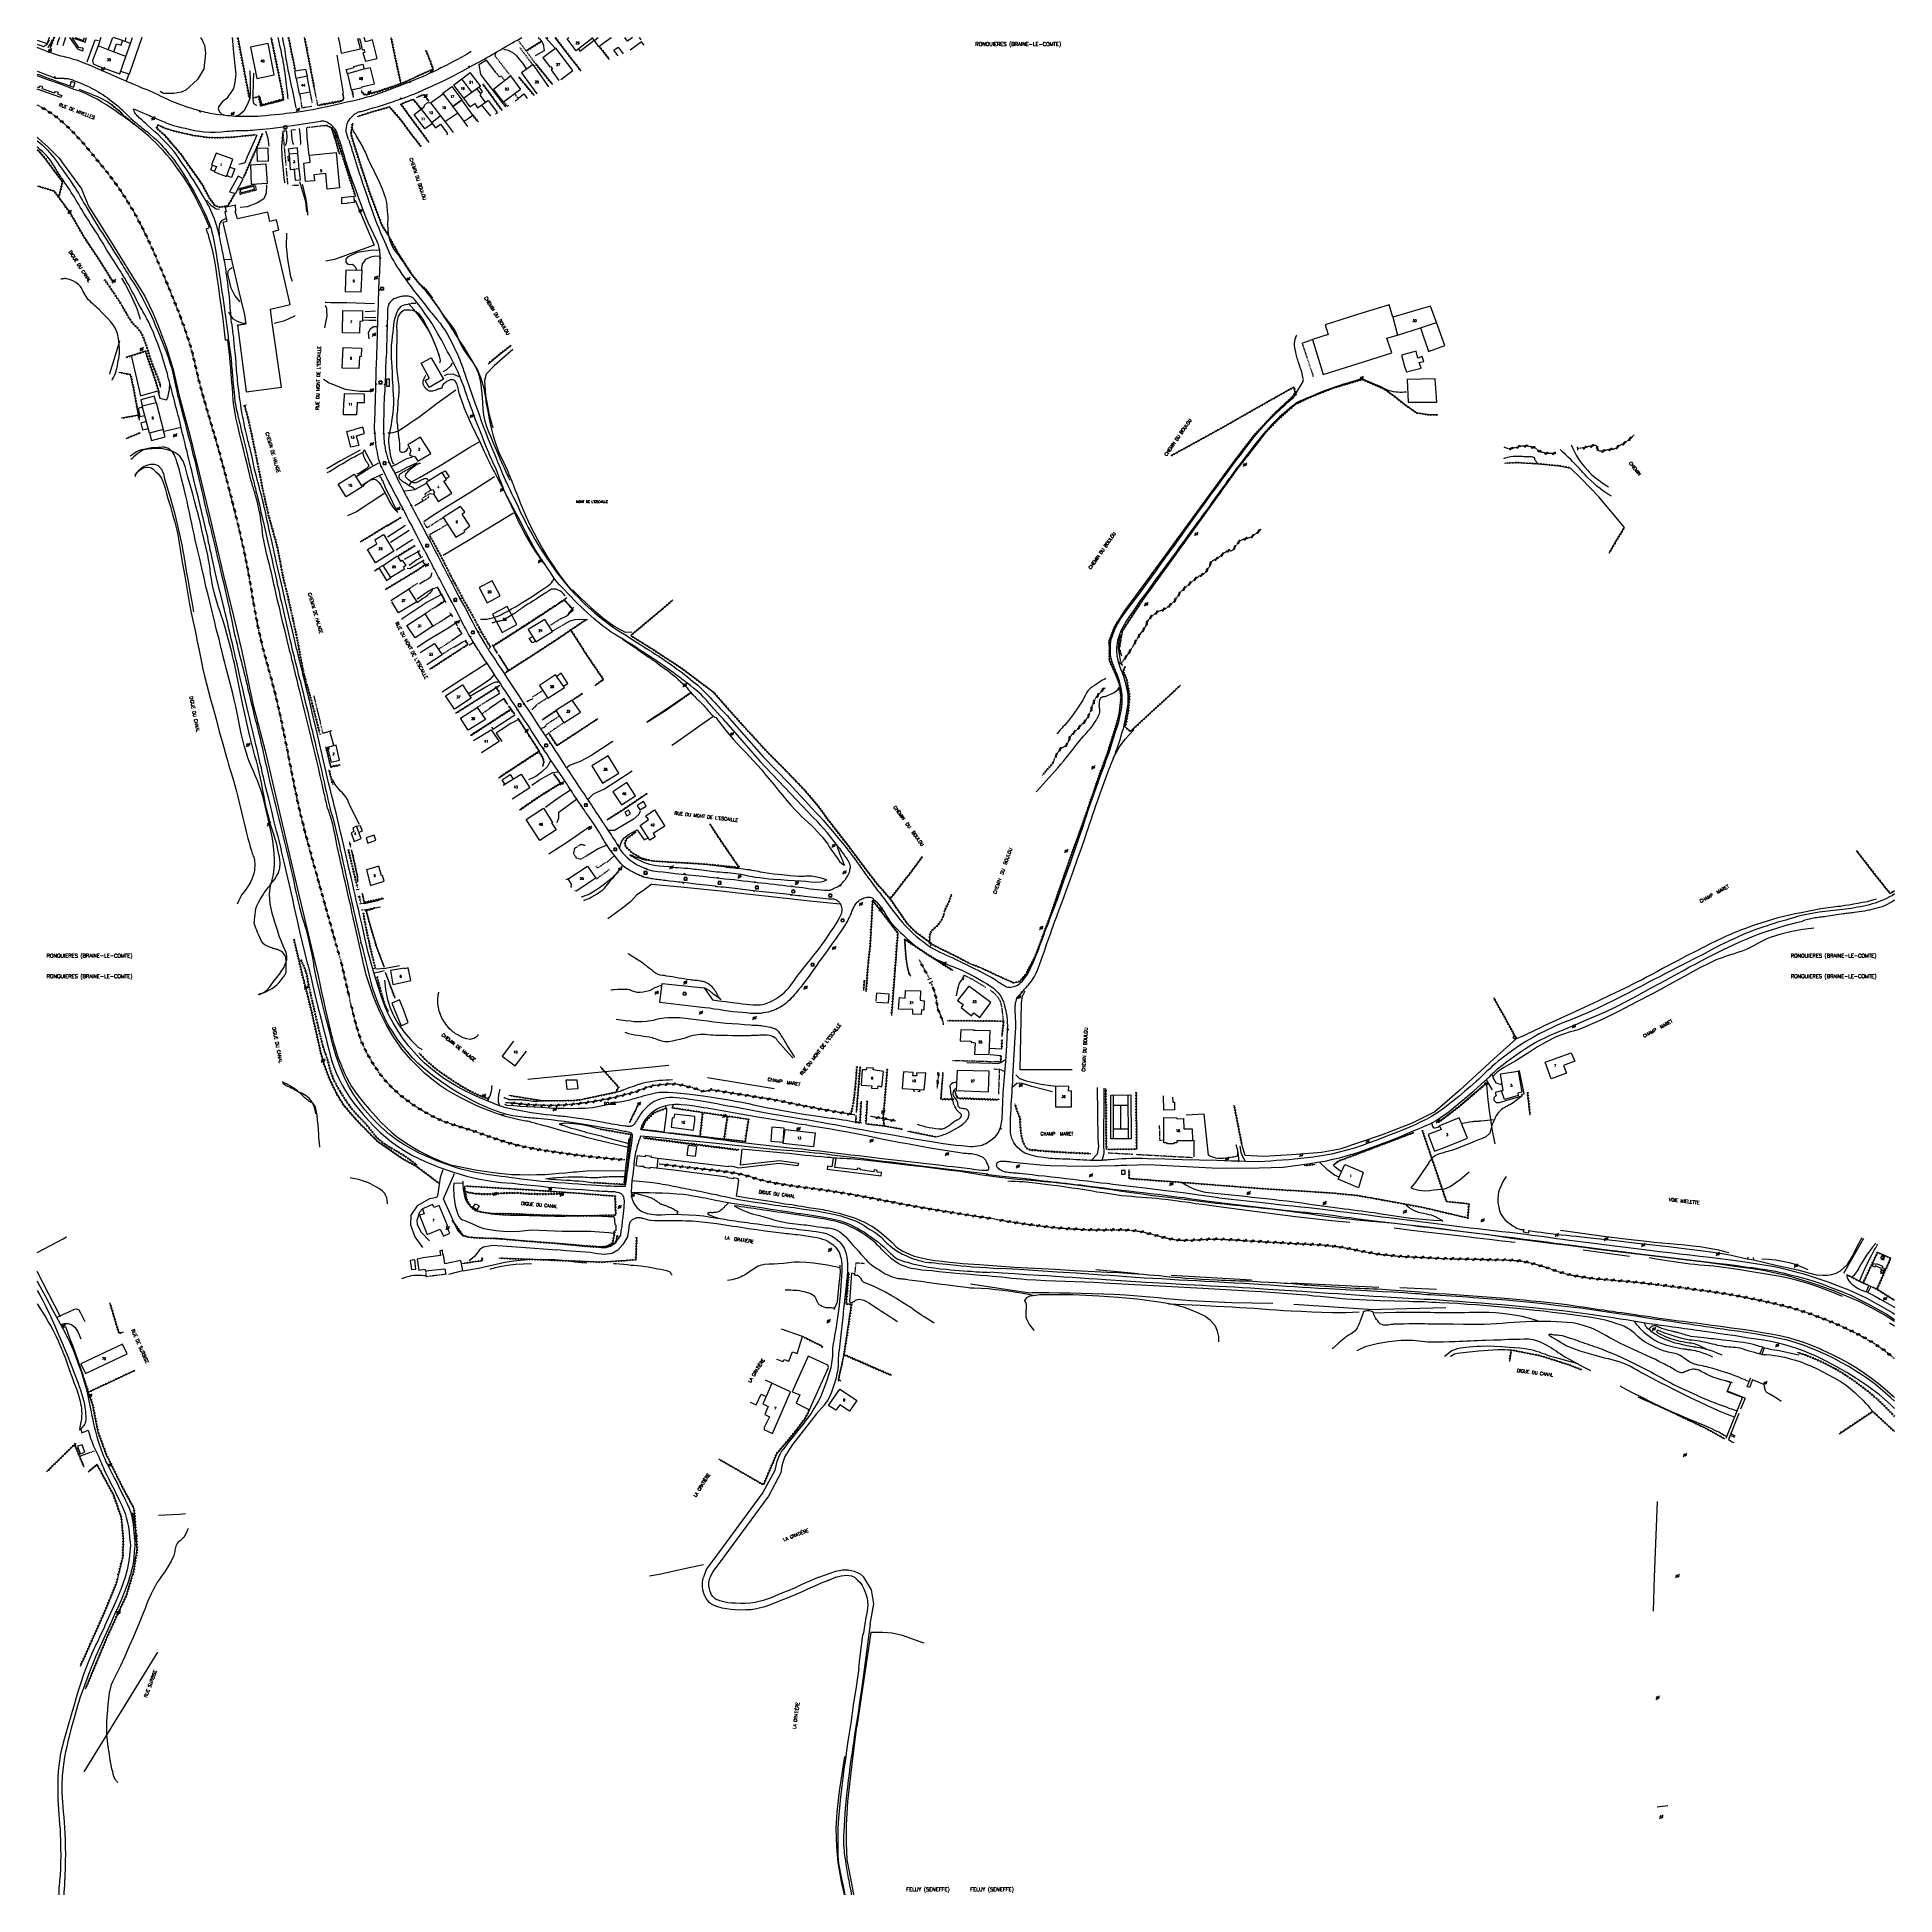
# Model space of a CAD drawing. Header units: millimetres. Extents: x 140000 to 141000, y 143000 to 144000.
import ezdxf
from ezdxf.enums import TextEntityAlignment as Align

# ---------------------------------------------------------------- set-up
doc = ezdxf.new("R2010")
doc.units = ezdxf.units.MM
doc.linetypes.add('DASHED', pattern=[0.75, 0.5, -0.25])
doc.layers.get('0').update_dxf_attribs({"linetype": 'CONTINUOUS'})
for name, color, linetype in [('W0008', 7, 'CONTINUOUS'), ('W0010', 4, 'CONTINUOUS'), ('W0014', 7, 'CONTINUOUS'), ('W0017', 7, 'CONTINUOUS'), ('W0071', 7, 'CONTINUOUS'), ('W0101', 7, 'CONTINUOUS'), ('W0104', 1, 'CONTINUOUS'), ('W0105', 7, 'CONTINUOUS'), ('W0112', 1, 'DASHED'), ('W0120', 7, 'CONTINUOUS'), ('W0130', 7, 'CONTINUOUS'), ('W0211', 2, 'CONTINUOUS'), ('W0214', 2, 'CONTINUOUS'), ('W0220', 5, 'DASHED'), ('W0300', 7, 'CONTINUOUS'), ('W0310', 3, 'CONTINUOUS'), ('W0322', 7, 'CONTINUOUS'), ('W0323', 7, 'CONTINUOUS'), ('W0330', 7, 'CONTINUOUS'), ('W0333', 7, 'CONTINUOUS'), ('W0401', 7, 'CONTINUOUS'), ('W0420', 7, 'CONTINUOUS'), ('W0473', 7, 'CONTINUOUS'), ('W0500', 5, 'DASHED'), ('W0501', 5, 'DASHED'), ('W0510', 5, 'CONTINUOUS'), ('W0511', 5, 'CONTINUOUS'), ('W0515', 5, 'CONTINUOUS'), ('W0980', 7, 'CONTINUOUS'), ('W0983', 7, 'CONTINUOUS'), ('W0988', 4, 'CONTINUOUS'), ('W0989', 7, 'CONTINUOUS'), ('W0991', 7, 'CONTINUOUS'), ('W1102', 7, 'CONTINUOUS')]:
    doc.layers.add(name, color=color, linetype=linetype)
doc.styles.get("Standard").update_dxf_attribs({"font": 'romans.shx', "width": 0.85})

# ---------------------------------------------------------------- blocks, each defined once
blk = doc.blocks.new('T473')
for p, q in [((-0.166667, 0.166667), (0.166667, -0.166667)), ((-0.166667, -0.166667), (0.166667, 0.166667)), ((0.500001, 0.500001), (1.000002, 1.000002)), ((-1.000002, -1.000002), (-0.500001, -0.500001))]:
    blk.add_line(p, q)
blk.add_ellipse((0, 0), major_axis=(0.471405, 0.471405), ratio=1, start_param=5.4977871438, end_param=11.780972451)
blk = doc.blocks.new('T401')
for p, q in [((-0.3, 0.3), (0, 0.3)), ((-0.3, -0.25), (-0.3, 0.3)), ((-0.3, 0.15), (0, 0.15)), ((-0.3, 0), (0, 0)), ((0, 0.3), (0, -0.25)), ((-0.3, -0.15), (0, -0.15)), ((-0.3, -0.25), (-0.3, -0.3)), ((-0.3, -0.3), (0, -0.3)), ((0, -0.3), (0, -0.25))]:
    blk.add_line(p, q)
blk = doc.blocks.new('T420')
for p, q in [((0.7, 0.7), (-0.8, 0.7)), ((-0.8, 0.7), (-0.8, -0.8)), ((0.7, 0.7), (0.7, -0.8)), ((0.7, -0.8), (-0.8, -0.8))]:
    blk.add_line(p, q)
blk.add_ellipse((0, 0), major_axis=(-0.53, 0.53), ratio=1, start_param=3.926991, end_param=10.210176)
blk = doc.blocks.new('T300')
for p, q in [((-0.8, 0.5), (-0.9, 0.3)), ((-0.9, 0.3), (-0.9, 0.2)), ((-0.9, 0.2), (-0.7, 0.1)), ((-0.7, 0.6), (-0.8, 0.5)), ((-0.8, -0.1), (-0.7, 0.1)), ((-0.6, 0.7), (-0.7, 0.6)), ((-0.7, 0.1), (-0.7, 0.1)), ((-0.5, 0.7), (-0.6, 0.7)), ((-0.3, 0.6), (-0.5, 0.7)), ((-0.3, 0.6), (-0.2, 0.7)), ((-0.2, 0.6), (-0.3, 0.6)), ((-0.2, 0.7), (-0.1, 0.8)), ((-0.1, 0.8), (0.1, 0.8)), ((0.1, 0.8), (0.2, 0.7)), ((0.2, 0.7), (0.3, 0.6)), ((0.3, 0.6), (0.4, 0.5)), ((0.5, 0.5), (0.3, 0.5)), ((0.4, 0.5), (0.4, 0.5)), ((0.6, 0.4), (0.5, 0.5)), ((0.6, 0.4), (0.7, 0.3)), ((0.7, 0.3), (0.7, 0.2)), ((0.7, 0.2), (0.7, 0.1)), ((0.7, 0.1), (0.7, -0.2)), ((-0.8, -0.2), (-0.8, -0.1)), ((-0.7, -0.3), (-0.8, -0.2)), ((-0.8, -0.2), (-0.8, -0.2)), ((-0.7, -0.4), (-0.7, -0.3)), ((-0.5, -0.5), (-0.7, -0.4)), ((-0.4, -0.5), (-0.5, -0.5)), ((-0.4, -0.5), (-0.3, -0.5)), ((-0.3, -0.5), (-0.3, -0.4)), ((-0.3, -0.6), (-0.3, -0.5)), ((-0.3, -0.5), (-0.3, -0.5)), ((-0.2, -0.7), (-0.3, -0.6)), ((-0.1, -0.8), (-0.2, -0.7)), ((0.1, -0.8), (-0.1, -0.8)), ((0.2, -0.7), (0.1, -0.8)), ((0.3, -0.5), (0.2, -0.5)), ((0.3, -0.6), (0.2, -0.7)), ((0.2, -0.7), (0.2, -0.7)), ((0.5, -0.4), (0.3, -0.5)), ((0.3, -0.5), (0.3, -0.6)), ((0.3, -0.5), (0.3, -0.5)), ((0.6, -0.3), (0.5, -0.4)), ((0.7, -0.2), (0.6, -0.3)), ((0.6, -0.3), (0.6, -0.3))]:
    blk.add_line(p, q)
blk = doc.blocks.new('t323o')
at = {"color": 0, "linetype": 'Continuous'}
for radius in [0.25, 0.15]:
    blk.add_circle((0, 0), radius, dxfattribs=at)
blk = doc.blocks.new('t322o')
at = {"color": 0, "linetype": 'Continuous'}
for radius in [0.25, 0.15]:
    blk.add_circle((0, 0), radius, dxfattribs=at)
blk = doc.blocks.new('t220o')
at = {"color": 0, "linetype": 'Continuous'}
for p, q in [((-0.25, 0.25), (0.25, 0.25)), ((-0.25, -0.25), (0.25, -0.25))]:
    blk.add_line(p, q, dxfattribs=at)
blk = doc.blocks.new('t310o')
at = {"color": 0, "linetype": 'Continuous'}
for centre, start, end in [((-0.5, 0.4), 216.8699, 323.1304), ((0.5, -0.4), 36.8699, 143.1303)]:
    blk.add_arc(centre, 0.625, start, end, dxfattribs=at)
blk = doc.blocks.new('t500o')
at = {"color": 0, "linetype": 'Continuous'}
for centre, start, end in [((-0.5, 0.625), 216.869898, 323.130102), ((0.5, -0.125), 36.869898, 143.130102), ((0.5, -0.625), 36.869898, 143.130102), ((-0.5, 0.125), 216.869898, 323.130102)]:
    blk.add_arc(centre, 0.625, start, end, dxfattribs=at)

msp = doc.modelspace()

# ---------------------------------------------------------------- linework, layer by layer
at = {"layer": 'W0008'}
for points in [[(140233.6, 143992.5), (140231.2, 143990.8), (140228.7, 143989.4), (140225.9, 143987.9), (140223.1, 143986.5), (140220.2, 143985), (140217.4, 143983.6), (140215.9, 143982.8), (140214.4, 143982.1), (140212.9, 143981.4), (140211.4, 143980.7), (140209.4, 143979.8), (140207.4, 143978.9), (140205.4, 143978.1), (140203.4, 143977.2), (140201.2, 143976.3), (140198.9, 143975.4), (140196.6, 143974.5), (140194.3, 143973.6), (140191.9, 143972.7), (140189.5, 143971.9), (140187.1, 143971), (140184.7, 143970.1), (140183.4, 143969.7), (140182.2, 143969.2), (140180.9, 143968.8), (140179.6, 143968.3), (140178.5, 143968), (140177.5, 143967.8), (140176.5, 143967.5), (140175.4, 143967.2), (140172.6, 143966.5), (140169.7, 143965.8), (140166.8, 143965.1), (140163.9, 143964.5), (140160.1, 143963.6), (140156.2, 143962.7), (140152.3, 143961.9), (140148.4, 143961.1), (140145.8, 143960.7), (140143.1, 143960.2), (140140.4, 143959.8), (140137.8, 143959.5), (140135.9, 143959.2), (140134.1, 143959), (140132.2, 143958.8), (140130.4, 143958.6), (140128, 143958.4), (140125.6, 143958.1), (140123.2, 143957.8), (140120.8, 143957.6), (140119, 143957.5), (140117.3, 143957.4), (140115.5, 143957.4), (140113.8, 143957.4), (140112.3, 143957.4), (140110.8, 143957.4), (140109.3, 143957.4), (140107.9, 143957.5), (140106.4, 143957.5), (140105, 143957.7), (140103.5, 143957.8), (140102.1, 143957.9), (140100.1, 143958.1), (140098.2, 143958.3), (140096.3, 143958.6), (140094.3, 143958.9), (140093.1, 143959.1), (140091.9, 143959.4), (140090.7, 143959.7), (140089.5, 143960), (140087.9, 143960.4), (140086.4, 143960.8), (140084.8, 143961.3), (140083.2, 143961.7), (140081.8, 143962.2), (140080.3, 143962.7), (140078.9, 143963.2), (140077.4, 143963.7), (140075.9, 143964.3), (140074.4, 143964.8), (140073, 143965.4), (140071.5, 143966), (140070.3, 143966.6), (140069.1, 143967.1), (140068, 143967.7), (140066.8, 143968.3)], [(140048, 143958.9), (140048.8, 143958), (140049.7, 143957.1), (140050.6, 143956.2), (140051.5, 143955.4), (140052.1, 143954.9), (140052.7, 143954.4), (140053.3, 143954), (140053.8, 143953.5), (140054.4, 143953), (140055, 143952.6), (140055.6, 143952.1), (140056.2, 143951.6), (140057.8, 143950.3), (140059.5, 143949), (140061.1, 143947.6), (140062.7, 143946.2), (140064, 143945), (140065.3, 143943.8), (140066.5, 143942.5), (140067.7, 143941.2), (140068.8, 143940), (140069.8, 143938.8), (140070.8, 143937.6), (140071.8, 143936.4), (140072.7, 143935.3), (140073.5, 143934.3), (140074.3, 143933.2), (140075.1, 143932.2), (140076.1, 143930.7), (140077, 143929.2), (140078, 143927.7), (140078.9, 143926.2), (140080, 143924.5), (140081.1, 143922.8), (140082.1, 143921.1), (140083.1, 143919.3), (140084.3, 143917.2), (140085.4, 143915.1), (140086.5, 143913), (140087.6, 143910.9), (140088.5, 143909), (140089.4, 143907.2), (140090.3, 143905.4), (140091.1, 143903.5), (140091.6, 143902.4), (140092.1, 143901.2), (140092.6, 143900.1), (140093, 143898.9), (140093.6, 143897.1), (140094.1, 143895.2), (140094.5, 143893.4), (140094.9, 143891.6), (140095.7, 143887.6), (140096.4, 143883.7), (140097, 143879.7), (140097.6, 143875.7), (140098, 143872.8), (140098.5, 143869.9), (140098.9, 143867.1), (140099.3, 143864.2), (140099.9, 143860.2), (140100.5, 143856.2), (140101, 143852.2), (140101.6, 143848.3), (140101.8, 143847), (140101.9, 143845.7), (140102.1, 143844.4), (140102.3, 143843.1), (140102.4, 143841.8), (140102.6, 143840.5), (140102.8, 143839.2), (140102.9, 143837.9), (140103.1, 143836.7), (140103.3, 143835.5), (140103.4, 143834.3), (140103.6, 143833.1), (140103.8, 143831.9), (140104, 143830.7), (140104.1, 143829.5), (140104.3, 143828.4), (140104.4, 143827), (140104.5, 143825.7), (140104.6, 143824.4), (140104.7, 143823.1), (140104.8, 143821.9), (140104.9, 143820.7), (140105, 143819.6), (140105.1, 143818.4), (140105.2, 143817.2), (140105.3, 143816), (140105.4, 143814.8), (140105.5, 143813.7), (140105.7, 143812), (140105.8, 143810.3), (140106, 143808.6), (140106.2, 143806.9), (140106.3, 143805.8), (140106.4, 143804.7), (140106.5, 143803.6), (140106.7, 143802.5), (140106.9, 143801.3), (140107.2, 143800.1), (140107.5, 143798.8), (140107.8, 143797.6), (140108.1, 143796.3), (140108.4, 143794.9), (140108.7, 143793.5), (140109.1, 143792.2), (140109.4, 143790.8), (140109.7, 143789.5), (140110.1, 143788.1), (140110.4, 143786.8), (140111.1, 143783.8), (140111.8, 143780.9), (140112.5, 143778), (140113.2, 143775), (140113.4, 143773.9), (140113.7, 143772.7), (140114, 143771.6), (140114.2, 143770.4), (140114.5, 143769.3), (140114.8, 143768.1), (140115.1, 143767), (140115.3, 143765.8), (140115.7, 143764.4), (140116, 143762.9), (140116.4, 143761.5), (140116.8, 143760), (140117.1, 143758.6), (140117.5, 143757.1), (140117.8, 143755.7), (140118.2, 143754.2), (140119, 143751), (140119.8, 143747.7), (140120.5, 143744.4), (140121.3, 143741.1), (140122, 143737.9), (140122.8, 143734.7), (140123.5, 143731.5), (140124.2, 143728.3), (140125.2, 143723.8), (140126.3, 143719.3), (140127.3, 143714.9), (140128.3, 143710.4), (140128.8, 143708), (140129.3, 143705.6), (140129.9, 143703.1), (140130.4, 143700.7), (140130.9, 143698.3), (140131.5, 143695.8), (140132, 143693.4), (140132.6, 143691), (140133.5, 143687), (140134.4, 143683.1), (140135.3, 143679.1), (140136.3, 143675.2), (140136.5, 143674.1), (140136.8, 143673.1), (140137, 143672), (140137.2, 143671)], [(140089.3, 143914.5), (140088.1, 143916.7), (140086.8, 143918.8), (140085.6, 143920.9), (140084.3, 143923), (140083, 143924.9), (140081.8, 143926.8), (140080.6, 143928.7), (140079.3, 143930.5), (140077.9, 143932.6), (140076.5, 143934.7), (140075.1, 143936.8), (140073.5, 143938.8), (140072, 143940.6), (140070.4, 143942.3), (140068.8, 143944), (140067.1, 143945.7), (140065.3, 143947.5), (140063.4, 143949.2), (140061.5, 143950.9), (140059.6, 143952.6), (140059, 143953.2), (140058.3, 143953.8), (140057.6, 143954.4), (140057, 143955), (140056.3, 143955.6), (140055.6, 143956.2), (140055, 143956.8), (140054.4, 143957.4), (140053.9, 143957.9), (140053.4, 143958.4), (140053, 143958.9), (140052.6, 143959.5), (140052.4, 143959.9), (140052.2, 143960.3), (140052, 143960.7), (140051.9, 143961.2), (140051.9, 143961.3), (140051.9, 143961.4), (140051.9, 143961.4), (140051.9, 143961.5)], [(140051.9, 143961.5), (140053.6, 143960.9), (140055.3, 143960.2), (140056.9, 143959.5), (140058.6, 143958.8), (140059.4, 143958.4), (140060.3, 143958.1), (140061.1, 143957.7), (140062, 143957.3), (140062.8, 143956.9), (140063.7, 143956.6), (140064.5, 143956.2), (140065.4, 143955.8), (140066.9, 143955.2), (140068.3, 143954.5), (140069.8, 143953.9), (140071.3, 143953.3), (140073.4, 143952.7), (140075.5, 143952.1), (140077.6, 143951.6), (140079.7, 143951.1), (140082.3, 143950.5), (140084.8, 143950), (140087.4, 143949.5), (140090, 143949.2), (140093, 143949.1), (140096.1, 143949), (140099.2, 143949.2), (140102.2, 143949.5)], [(140161.3, 143948.9), (140160.9, 143949.8), (140160.4, 143950.6), (140159.8, 143951.4), (140159.2, 143952.1), (140158.4, 143952.8), (140157.6, 143953.4), (140156.8, 143953.9), (140155.9, 143954.4), (140155.1, 143954.7), (140154.4, 143954.9), (140153.6, 143955), (140152.8, 143955)], [(140237, 143671), (140236.4, 143671.9), (140235.9, 143672.9), (140235.3, 143673.8), (140234.7, 143674.7), (140233.9, 143676.1), (140233.1, 143677.4), (140232.2, 143678.8), (140231.5, 143680.2), (140230.7, 143681.6), (140229.9, 143683), (140229.2, 143684.4), (140228.5, 143685.9), (140227.7, 143687.3), (140227, 143688.8), (140226.3, 143690.2), (140225.5, 143691.6), (140224.5, 143693.7), (140223.4, 143695.8), (140222.2, 143697.9), (140221.1, 143699.9), (140220, 143702), (140218.9, 143704.1), (140217.8, 143706.2), (140216.7, 143708.3), (140216.1, 143709.5), (140215.4, 143710.8), (140214.8, 143712), (140214.1, 143713.3), (140213.4, 143714.5), (140212.8, 143715.8), (140212.1, 143717.1), (140211.5, 143718.3), (140210.7, 143719.7), (140210, 143721.2), (140209.2, 143722.6), (140208.5, 143724), (140207.7, 143725.4), (140207, 143726.9), (140206.2, 143728.3), (140205.5, 143729.7), (140204.4, 143731.8), (140203.3, 143733.9), (140202.2, 143736.1), (140201.1, 143738.2), (140200, 143740.3), (140198.9, 143742.4), (140197.9, 143744.5), (140196.8, 143746.6), (140196.1, 143747.8), (140195.5, 143749), (140194.9, 143750.2), (140194.2, 143751.4), (140193.6, 143752.6), (140193, 143753.8), (140192.3, 143754.9), (140191.7, 143756.1), (140190.5, 143758.4), (140189.4, 143760.6), (140188.2, 143762.9), (140187.1, 143765.1), (140186.4, 143766.6), (140185.7, 143768.1), (140185, 143769.6), (140184.4, 143771.1), (140183.8, 143773.2), (140183.4, 143775.3), (140183, 143777.5), (140182.6, 143779.6), (140182.3, 143781.7), (140182.1, 143783.7), (140181.9, 143785.7), (140181.8, 143787.8), (140181.7, 143789.1), (140181.7, 143790.4), (140181.7, 143791.7), (140181.8, 143793), (140181.8, 143794.3), (140181.8, 143795.6), (140181.9, 143796.9), (140181.9, 143798.2), (140182, 143799.8), (140182, 143801.4), (140182.1, 143802.9), (140182.1, 143804.5), (140182.2, 143806.1), (140182.2, 143807.7), (140182.3, 143809.3), (140182.3, 143810.9), (140182.4, 143812.7), (140182.4, 143814.5), (140182.5, 143816.3), (140182.5, 143818.2), (140182.6, 143820), (140182.6, 143821.8), (140182.7, 143823.6), (140182.7, 143825.4), (140182.8, 143827.2), (140182.9, 143829), (140182.9, 143830.8), (140183, 143832.6), (140183.1, 143834.4), (140183.1, 143836.2), (140183.2, 143838), (140183.2, 143839.8), (140183.3, 143841.4), (140183.3, 143843.1), (140183.4, 143844.7), (140183.4, 143846.3), (140183.5, 143848), (140183.5, 143849.6), (140183.6, 143851.3), (140183.6, 143852.9), (140183.7, 143856.1), (140183.8, 143859.4), (140183.9, 143862.6), (140184, 143865.8), (140184.1, 143867.3), (140184.2, 143868.8), (140184.2, 143870.3), (140184.3, 143871.7), (140184.4, 143873.2), (140184.4, 143874.7), (140184.5, 143876.2), (140184.6, 143877.6), (140184.6, 143878.2), (140184.6, 143878.8), (140184.6, 143879.4), (140184.6, 143879.9), (140184.6, 143880.5), (140184.6, 143881.1), (140184.6, 143881.6), (140184.6, 143882.2), (140184.6, 143883.3), (140184.5, 143884.4), (140184.4, 143885.5), (140184.2, 143886.6), (140184, 143887.6), (140183.7, 143888.6), (140183.3, 143889.6), (140182.9, 143890.5), (140182.3, 143891.8), (140181.7, 143893.1), (140181.1, 143894.4), (140180.4, 143895.7), (140179.8, 143897), (140179.2, 143898.2), (140178.6, 143899.5), (140178, 143900.8), (140176.6, 143904.2), (140175.3, 143907.6), (140174.1, 143910.9), (140172.9, 143914.3), (140171.3, 143918.5), (140169.8, 143922.6), (140168.3, 143926.8), (140166.9, 143931), (140166.5, 143932.4), (140166, 143933.8), (140165.6, 143935.3), (140165.2, 143936.7), (140164.8, 143938.2), (140164.4, 143939.6), (140164, 143941.1), (140163.5, 143942.5), (140163, 143944.1), (140162.4, 143945.7), (140161.9, 143947.3), (140161.3, 143948.9)], [(140000, 143944.3), (140001.4, 143943.2), (140002.8, 143942), (140004.2, 143940.7), (140005.6, 143939.4), (140006.7, 143938.1), (140007.8, 143936.8), (140008.8, 143935.5), (140009.8, 143934.1), (140010.9, 143932.7), (140011.9, 143931.3), (140013, 143929.8), (140014, 143928.4)], [(140014, 143923.1), (140013.6, 143923.7), (140013.1, 143924.3), (140012.7, 143924.9), (140012.3, 143925.5), (140011.8, 143926.3), (140011.3, 143927.2), (140010.8, 143928), (140010.3, 143928.8), (140009.8, 143929.6), (140009.3, 143930.5), (140008.8, 143931.3), (140008.3, 143932.1), (140007.3, 143933.5), (140006.2, 143935), (140005.1, 143936.4), (140003.8, 143937.7), (140002.8, 143938.7), (140001.7, 143939.6), (140000.6, 143940.5), (140000, 143940.9)], [(140167.7, 143945.1), (140168.1, 143944), (140168.4, 143942.8), (140168.8, 143941.6), (140169.2, 143940.5), (140169.5, 143939.3), (140169.9, 143938.1), (140170.3, 143937), (140170.6, 143935.8), (140171.2, 143934), (140171.8, 143932.2), (140172.3, 143930.4), (140172.9, 143928.7), (140173.4, 143926.9), (140174, 143925.1), (140174.6, 143923.3), (140175.2, 143921.6), (140176, 143919), (140176.9, 143916.6), (140177.8, 143914.1), (140178.6, 143911.6), (140179.7, 143908.6), (140180.7, 143905.6), (140181.8, 143902.6), (140182.9, 143899.7), (140183.9, 143897.3), (140184.9, 143894.9), (140185.9, 143892.5), (140187, 143890.1), (140187.7, 143888.5), (140188.4, 143886.8), (140189.1, 143885.1), (140189.8, 143883.4), (140190.5, 143882.1), (140191.2, 143880.8), (140192, 143879.5), (140192.8, 143878.2), (140193.9, 143876.3), (140195.2, 143874.4), (140196.4, 143872.6), (140197.7, 143870.8), (140198.8, 143869.1), (140200, 143867.5), (140201.3, 143865.8), (140202.5, 143864.2), (140203.9, 143862.3), (140205.4, 143860.4), (140206.9, 143858.5), (140208.3, 143856.7), (140209, 143855.8), (140209.7, 143854.9), (140210.4, 143854.1), (140211.1, 143853.2), (140211.8, 143852.3), (140212.5, 143851.5), (140213.2, 143850.6), (140213.9, 143849.7), (140215.4, 143847.9), (140216.9, 143846.1), (140218.3, 143844.2), (140219.7, 143842.2), (140221, 143840), (140222.2, 143837.7), (140223.4, 143835.4), (140224.5, 143833), (140225.3, 143831.4), (140226.1, 143829.8), (140226.9, 143828.1), (140227.6, 143826.4), (140228, 143825.3), (140228.5, 143824.2), (140228.9, 143823), (140229.3, 143821.8), (140229.6, 143820.7), (140230, 143819.5), (140230.4, 143818.4), (140230.8, 143817.2), (140231.5, 143815.2), (140232.2, 143813.1), (140232.9, 143811.1), (140233.6, 143809), (140235, 143805.2), (140236.3, 143801.3), (140237.7, 143797.5), (140239.1, 143793.6), (140240.2, 143790.6), (140241.4, 143787.6), (140242.5, 143784.6), (140243.7, 143781.6), (140244.8, 143779.1), (140245.8, 143776.6), (140246.9, 143774.1), (140247.9, 143771.5), (140249.3, 143768.3), (140250.6, 143765.1), (140252, 143761.9), (140253.4, 143758.7), (140254.4, 143756.6), (140255.4, 143754.5), (140256.4, 143752.4), (140257.5, 143750.3), (140258.9, 143747.3), (140260.3, 143744.3), (140261.8, 143741.3), (140263.3, 143738.4), (140264.4, 143736.2), (140265.6, 143734), (140266.9, 143731.8), (140268.1, 143729.6), (140269.8, 143726.8), (140271.6, 143724), (140273.3, 143721.3), (140275.2, 143718.5), (140276.7, 143716.2), (140278.4, 143713.9), (140280, 143711.6), (140281.7, 143709.4), (140283.1, 143707.6), (140284.6, 143705.8), (140286.1, 143704), (140287.7, 143702.3), (140289.5, 143700.3), (140291.4, 143698.4), (140293.3, 143696.5), (140295.2, 143694.6), (140296.8, 143693.1), (140298.5, 143691.6), (140300.1, 143690.2), (140301.8, 143688.8), (140303.9, 143687.1), (140306, 143685.5), (140308.1, 143684), (140310.3, 143682.4), (140312.3, 143681.1), (140314.3, 143679.8), (140316.3, 143678.5), (140318.3, 143677.3), (140320.7, 143675.7), (140323.2, 143674.1), (140325.6, 143672.6), (140328.1, 143671)], [(140014, 143928.4), (140014.1, 143928.2), (140014.2, 143928.1), (140014.3, 143927.9), (140014.4, 143927.8), (140016, 143925.5), (140017.6, 143923.3), (140019.1, 143921), (140020.6, 143918.7), (140021.4, 143917.4), (140022.2, 143916.1), (140023, 143914.8), (140023.7, 143913.5), (140024.5, 143912.2), (140025.2, 143910.8), (140026, 143909.5), (140026.8, 143908.2), (140028.6, 143905.2), (140030.4, 143902.2), (140032.2, 143899.3), (140034, 143896.3), (140035.1, 143894.6), (140036.2, 143892.9), (140037.3, 143891.2), (140038.4, 143889.5), (140039.5, 143887.8), (140040.6, 143886), (140041.6, 143884.3), (140042.7, 143882.6), (140043.4, 143881.5), (140044.1, 143880.4), (140044.7, 143879.4), (140045.4, 143878.3), (140046.1, 143877.2), (140046.7, 143876.1), (140047.4, 143875), (140048.1, 143873.9), (140049, 143872.5), (140049.8, 143871.1), (140050.7, 143869.7), (140051.6, 143868.3), (140052.5, 143866.8), (140053.4, 143865.4), (140054.3, 143864), (140055.1, 143862.5), (140056.5, 143860), (140057.8, 143857.5), (140059.1, 143854.9), (140060.4, 143852.3), (140061.5, 143850), (140062.6, 143847.6), (140063.6, 143845.2), (140064.6, 143842.8), (140065.7, 143840.2), (140066.8, 143837.5), (140067.9, 143834.9), (140068.9, 143832.2), (140069.8, 143829.8), (140070.7, 143827.3), (140071.5, 143824.9), (140072.3, 143822.4), (140072.7, 143820.8), (140073.1, 143819.2), (140073.4, 143817.6), (140073.8, 143815.9), (140074.1, 143814.3), (140074.4, 143812.7), (140074.8, 143811.1), (140075.2, 143809.5), (140075.6, 143807.5), (140076.2, 143805.5), (140076.7, 143803.6), (140077.2, 143801.6), (140077.7, 143799.6), (140078.3, 143797.6), (140078.8, 143795.6), (140079.3, 143793.6), (140080.3, 143790), (140081.2, 143786.3), (140082.2, 143782.7), (140083.1, 143779), (140083.9, 143775.6), (140084.8, 143772.2), (140085.6, 143768.9), (140086.4, 143765.5), (140086.9, 143763.2), (140087.4, 143761), (140087.9, 143758.8), (140088.5, 143756.5), (140089, 143754.3), (140089.5, 143752), (140090, 143749.8), (140090.5, 143747.5), (140091, 143745.4), (140091.5, 143743.3), (140092, 143741.2), (140092.5, 143739), (140093.1, 143736.9), (140093.6, 143734.8), (140094.1, 143732.7), (140094.6, 143730.6), (140095.8, 143725.6), (140097, 143720.6), (140098.1, 143715.5), (140099.3, 143710.5), (140100.3, 143706.5), (140101.2, 143702.4), (140102.2, 143698.4), (140103.1, 143694.3), (140103.5, 143692.5), (140103.8, 143690.6), (140104.2, 143688.7), (140104.6, 143686.8), (140104.9, 143685), (140105.3, 143683.1), (140105.7, 143681.2), (140106.1, 143679.3), (140106.6, 143677.3), (140107.1, 143675.2), (140107.6, 143673.1), (140108.1, 143671)], [(140105.7, 143671), (140105.1, 143673.7), (140104.5, 143676.3), (140103.9, 143679), (140103.2, 143681.7), (140102.8, 143683.5), (140102.4, 143685.3), (140101.9, 143687.2), (140101.5, 143689), (140101, 143690.8), (140100.6, 143692.6), (140100.1, 143694.5), (140099.7, 143696.3), (140098.3, 143701.9), (140097, 143707.5), (140095.7, 143713.1), (140094.4, 143718.7), (140094, 143720.5), (140093.6, 143722.3), (140093.2, 143724), (140092.9, 143725.8), (140092.5, 143727.6), (140092.1, 143729.4), (140091.8, 143731.2), (140091.4, 143733), (140090.5, 143736.7), (140089.6, 143740.5), (140088.7, 143744.2), (140087.8, 143748), (140086.6, 143752.6), (140085.5, 143757.3), (140084.4, 143761.9), (140083.2, 143766.6), (140082.7, 143768.7), (140082.2, 143770.8), (140081.7, 143772.9), (140081.2, 143775), (140080.7, 143777.1), (140080.1, 143779.2), (140079.6, 143781.3), (140079.1, 143783.4), (140078.7, 143785), (140078.3, 143786.6), (140077.9, 143788.3), (140077.6, 143789.9), (140077.2, 143791.6), (140076.8, 143793.2), (140076.4, 143794.8), (140076, 143796.5), (140075.6, 143798), (140075.2, 143799.6), (140074.7, 143801.1), (140074.3, 143802.7), (140073.9, 143804.3), (140073.5, 143805.8), (140073.1, 143807.4), (140072.6, 143809), (140072.3, 143810.4), (140071.9, 143811.8), (140071.5, 143813.3), (140071.2, 143814.7), (140070.8, 143816.2), (140070.4, 143817.6), (140070.1, 143819), (140069.7, 143820.5), (140068.8, 143823.5), (140067.8, 143826.5), (140066.9, 143829.6), (140065.8, 143832.6), (140065.1, 143834.7), (140064.3, 143836.8), (140063.4, 143839), (140062.6, 143841.1), (140061.9, 143842.7), (140061.1, 143844.4), (140060.4, 143846), (140059.6, 143847.6), (140059.1, 143848.6), (140058.5, 143849.6), (140058, 143850.6), (140057.4, 143851.5), (140056.9, 143852.5), (140056.3, 143853.5), (140055.8, 143854.5), (140055.2, 143855.4), (140054.4, 143857), (140053.5, 143858.7), (140052.7, 143860.3), (140051.8, 143861.9), (140051, 143863.5), (140050.1, 143865.2), (140049.3, 143866.8), (140048.3, 143868.3), (140047.5, 143869.8), (140046.6, 143871.2), (140045.7, 143872.6), (140044.8, 143874.1), (140043.9, 143875.5), (140043, 143876.9), (140042.1, 143878.3), (140041.2, 143879.7), (140040.2, 143881.3), (140039.3, 143882.8), (140038.3, 143884.4), (140037.4, 143885.9), (140036.5, 143887.5), (140035.5, 143889), (140034.6, 143890.6), (140033.6, 143892.1), (140032.4, 143894.1), (140031.2, 143895.9), (140030, 143897.8), (140028.8, 143899.7), (140027.6, 143901.6), (140026.4, 143903.5), (140025.2, 143905.4), (140024, 143907.3), (140023.2, 143908.6), (140022.4, 143910), (140021.6, 143911.3), (140020.9, 143912.6), (140020.1, 143914), (140019.2, 143915.3), (140018.4, 143916.6), (140017.6, 143917.9), (140016.7, 143919.2), (140015.8, 143920.5), (140014.9, 143921.8), (140014, 143923.1)], [(140139.7, 143671), (140138.6, 143675.8), (140137.4, 143680.5), (140136.3, 143685.3), (140135.1, 143690), (140133.6, 143696.8), (140132, 143703.6), (140130.5, 143710.4), (140128.9, 143717.2), (140128, 143721.4), (140127, 143725.6), (140126.1, 143729.8), (140125.1, 143734), (140124.7, 143735.9), (140124.3, 143737.8), (140123.9, 143739.7), (140123.5, 143741.6), (140123.1, 143743.5), (140122.7, 143745.4), (140122.3, 143747.2), (140121.8, 143749.1), (140121.4, 143751), (140120.9, 143752.8), (140120.4, 143754.6), (140119.9, 143756.4), (140119.5, 143758.2), (140119, 143760.1), (140118.5, 143761.9), (140118, 143763.7), (140117.6, 143765.6), (140117.1, 143767.5), (140116.7, 143769.3), (140116.3, 143771.2), (140115.9, 143773.1), (140115.5, 143774.9), (140115, 143776.8), (140114.6, 143778.7), (140114.2, 143780.1), (140113.9, 143781.5), (140113.5, 143782.9), (140113.2, 143784.3), (140112.8, 143785.7), (140112.5, 143787.1), (140112.1, 143788.5), (140111.8, 143789.9), (140111.4, 143792), (140111, 143794.1), (140110.6, 143796.2), (140110.2, 143798.3), (140109.9, 143800.3), (140109.6, 143802.3), (140109.3, 143804.3), (140109, 143806.4), (140108.7, 143808.2), (140108.5, 143810.1), (140108.2, 143812), (140108, 143813.9), (140107.9, 143815.3), (140107.8, 143816.7), (140107.6, 143818), (140107.5, 143819.4), (140107.4, 143820.7), (140107.3, 143822.1), (140107.2, 143823.4), (140107.1, 143824.8), (140106.9, 143827.6), (140106.6, 143830.3), (140106.3, 143833.1), (140106.1, 143835.8), (140105.9, 143837.3), (140105.8, 143838.7), (140105.6, 143840.1), (140105.4, 143841.6), (140105.3, 143842.4), (140105.2, 143843.1), (140105.1, 143843.9), (140105, 143844.7), (140104.9, 143845.5), (140104.7, 143846.3), (140104.6, 143847), (140104.5, 143847.8), (140104.4, 143849.1), (140104.3, 143850.4), (140104.2, 143851.7), (140104.1, 143853), (140104, 143854.3), (140103.9, 143855.6), (140103.8, 143856.9), (140103.7, 143858.2), (140103.5, 143860.1), (140103.3, 143862), (140103.1, 143863.9), (140102.9, 143865.8), (140102.5, 143869.1), (140102, 143872.4), (140101.5, 143875.6), (140101, 143878.9), (140100.5, 143881.2), (140100.1, 143883.4), (140099.6, 143885.7), (140099.2, 143887.9), (140098.7, 143890), (140098.3, 143892.2), (140097.8, 143894.4), (140097.3, 143896.5), (140096.7, 143898.5), (140096.1, 143900.5), (140095.4, 143902.4), (140094.6, 143904.4), (140094.1, 143905.6), (140093.5, 143906.9), (140093, 143908.1), (140092.4, 143909.3), (140091.6, 143910.7), (140090.9, 143912), (140090.1, 143913.3), (140089.3, 143914.5)], [(140323.3, 143671), (140322.3, 143671.7), (140321.2, 143672.4), (140320.1, 143673.1), (140319, 143673.8), (140318.1, 143674.3), (140317.3, 143674.8), (140316.4, 143675.3), (140315.6, 143675.9), (140314.8, 143676.4), (140313.9, 143676.9), (140313.1, 143677.4), (140312.2, 143677.9), (140310.6, 143678.9), (140309, 143679.9), (140307.5, 143681), (140305.9, 143682.1), (140304.4, 143683.2), (140302.9, 143684.5), (140301.4, 143685.7), (140299.9, 143687), (140298.1, 143688.6), (140296.3, 143690.2), (140294.5, 143691.8), (140292.8, 143693.4), (140290.9, 143695.3), (140289.1, 143697.1), (140287.3, 143699), (140285.5, 143700.9), (140284.1, 143702.4), (140282.7, 143703.8), (140281.3, 143705.3), (140280, 143706.8), (140278.6, 143708.6), (140277.3, 143710.5), (140276, 143712.4), (140274.8, 143714.3), (140273.1, 143716.8), (140271.4, 143719.3), (140269.8, 143721.9), (140268.2, 143724.4), (140266.4, 143727.6), (140264.6, 143730.9), (140262.9, 143734.1), (140261.1, 143737.4), (140259.6, 143740.4), (140258, 143743.4), (140256.5, 143746.4), (140254.9, 143749.4), (140254, 143751.2), (140253.1, 143752.9), (140252.2, 143754.7), (140251.3, 143756.5), (140250.8, 143757.7), (140250.3, 143758.9), (140249.9, 143760.1), (140249.4, 143761.4), (140249, 143762.6), (140248.5, 143763.8), (140248.1, 143765), (140247.6, 143766.2), (140247.1, 143767.5), (140246.5, 143768.8), (140245.9, 143770.1), (140245.3, 143771.3), (140244.8, 143772.6), (140244.2, 143773.9), (140243.6, 143775.1), (140243.1, 143776.4), (140241.9, 143779.2), (140240.8, 143782), (140239.7, 143784.8), (140238.6, 143787.7), (140237.7, 143789.8), (140236.9, 143792), (140236, 143794.2), (140235.2, 143796.4), (140234.7, 143797.7), (140234.3, 143799), (140233.8, 143800.3), (140233.3, 143801.6), (140232.9, 143802.9), (140232.4, 143804.2), (140231.9, 143805.5), (140231.5, 143806.8), (140230.6, 143809.3), (140229.8, 143811.7), (140228.9, 143814.2), (140227.9, 143816.6), (140227.2, 143818.4), (140226.4, 143820.2), (140225.5, 143821.9), (140224.7, 143823.7), (140223.8, 143825.5), (140222.9, 143827.3), (140222, 143829.1), (140221, 143830.8), (140219.3, 143834), (140217.6, 143837.3), (140215.8, 143840.5), (140213.9, 143843.6), (140212.4, 143846.1), (140210.8, 143848.5), (140209.1, 143850.9), (140207.5, 143853.3), (140206.5, 143854.7), (140205.5, 143856.1), (140204.4, 143857.4), (140203.3, 143858.7), (140202.9, 143859.1), (140202.6, 143859.4), (140202.2, 143859.8), (140201.8, 143860), (140201.1, 143860.3), (140200.5, 143860.5), (140199.9, 143860.7), (140199.2, 143860.8), (140198.7, 143860.8), (140198.2, 143860.8), (140197.7, 143860.8), (140197.1, 143860.7), (140196.5, 143860.6), (140195.9, 143860.5), (140195.3, 143860.3), (140194.7, 143860.1), (140194, 143860), (140193.3, 143859.7), (140192.6, 143859.5), (140192, 143859.2), (140191.3, 143858.7), (140190.6, 143858.1), (140190, 143857.5), (140189.5, 143856.8), (140189.2, 143856.3), (140189.1, 143855.9), (140188.9, 143855.4), (140188.8, 143854.9), (140188.6, 143853.4), (140188.6, 143851.8), (140188.6, 143850.3), (140188.6, 143848.8), (140188.5, 143847), (140188.4, 143845.3), (140188.4, 143843.5), (140188.3, 143841.8), (140188.3, 143840), (140188.2, 143838.2), (140188.2, 143836.5), (140188.1, 143834.7), (140188, 143830.4), (140187.8, 143826.1), (140187.6, 143821.8), (140187.5, 143817.5), (140187.4, 143815.9), (140187.3, 143814.3), (140187.2, 143812.8), (140187.1, 143811.2), (140187.1, 143809.7), (140187, 143808.1), (140186.9, 143806.6), (140186.8, 143805), (140186.7, 143802.8), (140186.7, 143800.6), (140186.6, 143798.4), (140186.6, 143796.2), (140186.5, 143794.3), (140186.5, 143792.5), (140186.4, 143790.6), (140186.5, 143788.7), (140186.5, 143787.2), (140186.6, 143785.6), (140186.7, 143784.1), (140186.8, 143782.6), (140186.8, 143782), (140186.9, 143781.4), (140187, 143780.9), (140187.1, 143780.3), (140187.3, 143778.8), (140187.6, 143777.3), (140188, 143775.8), (140188.4, 143774.4), (140188.6, 143773.5), (140188.9, 143772.7), (140189.2, 143771.8), (140189.6, 143771), (140190, 143770.1), (140190.4, 143769.2), (140190.9, 143768.3), (140191.3, 143767.5), (140191.8, 143766.6), (140192.3, 143765.7), (140192.7, 143764.9), (140193.2, 143764), (140193.8, 143762.8), (140194.4, 143761.5), (140195.1, 143760.3), (140195.7, 143759.1), (140196.3, 143757.8), (140196.9, 143756.6), (140197.6, 143755.4), (140198.2, 143754.1), (140198.9, 143752.7), (140199.7, 143751.3), (140200.4, 143749.9), (140201.2, 143748.4), (140201.9, 143747), (140202.7, 143745.6), (140203.4, 143744.2), (140204.2, 143742.7), (140204.8, 143741.5), (140205.5, 143740.3), (140206.1, 143739.1), (140206.7, 143737.8), (140207.4, 143736.6), (140208, 143735.4), (140208.7, 143734.2), (140209.3, 143732.9), (140210.4, 143730.9), (140211.5, 143728.8), (140212.6, 143726.7), (140213.7, 143724.6), (140214.8, 143722.5), (140215.9, 143720.5), (140217, 143718.4), (140218.1, 143716.3), (140219, 143714.6), (140219.8, 143712.9), (140220.7, 143711.1), (140221.6, 143709.4), (140222.5, 143707.7), (140223.4, 143706), (140224.3, 143704.2), (140225.2, 143702.5), (140226.9, 143699.4), (140228.5, 143696.4), (140230.2, 143693.3), (140231.8, 143690.2), (140233.2, 143687.6), (140234.6, 143685.1), (140235.9, 143682.5), (140237.3, 143680), (140238.4, 143678.1), (140239.4, 143676.3), (140240.5, 143674.4), (140241.6, 143672.6), (140241.8, 143672.2), (140242.1, 143671.8), (140242.3, 143671.4), (140242.6, 143671)], [(140577.8, 143671), (140577.8, 143671.5), (140577.8, 143672), (140577.8, 143672.4), (140577.8, 143672.9), (140577.9, 143673.4), (140577.9, 143673.9), (140578, 143674.3), (140578.1, 143674.8), (140578.3, 143676.1), (140578.7, 143677.3), (140579.1, 143678.6), (140579.6, 143679.8), (140580, 143680.9), (140580.6, 143682), (140581.1, 143683.1), (140581.7, 143684.2), (140582.3, 143685.2), (140582.9, 143686.2), (140583.5, 143687.1), (140584.1, 143688), (140584.9, 143689.2), (140585.8, 143690.4), (140586.6, 143691.6), (140587.5, 143692.7), (140588.3, 143693.8), (140589.2, 143694.9), (140590, 143696), (140590.8, 143697.1), (140591.7, 143698.2), (140592.5, 143699.3), (140593.4, 143700.5), (140594.2, 143701.6), (140598, 143706.7), (140601.7, 143711.8), (140605.4, 143717), (140609.1, 143722.1), (140610.6, 143724.1), (140612.1, 143726.2), (140613.5, 143728.2), (140615, 143730.2), (140616.4, 143732.3), (140617.8, 143734.3), (140619.3, 143736.3), (140620.8, 143738.3), (140623.5, 143742.1), (140626.2, 143745.9), (140629, 143749.7), (140631.7, 143753.5), (140634.9, 143757.8), (140638, 143762.1), (140641.2, 143766.4), (140644.3, 143770.6), (140646, 143772.9), (140647.8, 143775.2), (140649.5, 143777.4), (140651.2, 143779.7), (140652.7, 143781.6), (140654.1, 143783.5), (140655.6, 143785.4), (140657.1, 143787.3), (140658.8, 143789.2), (140660.4, 143791), (140662.1, 143792.7), (140663.8, 143794.5), (140665.5, 143796.1), (140667.1, 143797.8), (140668.8, 143799.4), (140670.5, 143801), (140671.9, 143802.3), (140673.4, 143803.6), (140674.8, 143804.9), (140676.3, 143806.2)], [(140678.7, 143803.7), (140677.6, 143802.9), (140676.5, 143802.1), (140675.4, 143801.3), (140674.4, 143800.4), (140672.9, 143799.2), (140671.5, 143798), (140670.1, 143796.8), (140668.7, 143795.5), (140667.3, 143794.2), (140665.9, 143792.8), (140664.6, 143791.5), (140663.2, 143790.1), (140661.7, 143788.3), (140660.1, 143786.5), (140658.7, 143784.7), (140657.2, 143782.8), (140656.1, 143781.5), (140655, 143780.1), (140653.9, 143778.7), (140652.8, 143777.3), (140651.6, 143775.7), (140650.3, 143774), (140649.1, 143772.3), (140647.8, 143770.7), (140646.1, 143768.4), (140644.3, 143766), (140642.6, 143763.7), (140640.9, 143761.4), (140639.5, 143759.4), (140638.1, 143757.5), (140636.7, 143755.5), (140635.3, 143753.6), (140633.9, 143751.6), (140632.5, 143749.6), (140631.1, 143747.7), (140629.7, 143745.7), (140628.4, 143744), (140627.1, 143742.3), (140625.9, 143740.5), (140624.6, 143738.8), (140623.3, 143737), (140622, 143735.3), (140620.8, 143733.6), (140619.5, 143731.8), (140618.4, 143730.3), (140617.3, 143728.8), (140616.1, 143727.2), (140615, 143725.7), (140613.9, 143724.1), (140612.8, 143722.6), (140611.7, 143721.1), (140610.6, 143719.5), (140609.3, 143717.7), (140608, 143716), (140606.7, 143714.2), (140605.4, 143712.4), (140604, 143710.7), (140602.7, 143708.9), (140601.4, 143707.1), (140600.2, 143705.4), (140598.1, 143702.5), (140596, 143699.6), (140593.9, 143696.8), (140591.9, 143693.9), (140590, 143691.2), (140588.1, 143688.5), (140586.3, 143685.7), (140584.6, 143682.9), (140584.1, 143681.8), (140583.5, 143680.6), (140583, 143679.5), (140582.6, 143678.3), (140582.1, 143676.9), (140581.7, 143675.5), (140581.4, 143674), (140581.2, 143672.5), (140581.2, 143672.1), (140581.1, 143671.8), (140581.1, 143671.4), (140581.1, 143671)], [(140145.7, 143500.9), (140144.3, 143506.8), (140142.9, 143512.7), (140141.5, 143518.6), (140140.2, 143524.5), (140139.3, 143528.4), (140138.4, 143532.2), (140137.6, 143536), (140136.7, 143539.9), (140135.8, 143543.7), (140135, 143547.6), (140134.1, 143551.4), (140133.2, 143555.3), (140132.5, 143558.2), (140131.8, 143561.1), (140131.1, 143564), (140130.4, 143566.9), (140129.7, 143569.8), (140128.9, 143572.7), (140128.2, 143575.5), (140127.5, 143578.4), (140126.1, 143584.3), (140124.7, 143590.1), (140123.2, 143596), (140121.8, 143601.8), (140121.2, 143604.3), (140120.7, 143606.8), (140120.1, 143609.2), (140119.5, 143611.7), (140118.9, 143614.2), (140118.4, 143616.7), (140117.8, 143619.2), (140117.2, 143621.7), (140116.5, 143624.7), (140115.8, 143627.7), (140115.1, 143630.7), (140114.3, 143633.8), (140113.6, 143636.8), (140112.9, 143639.8), (140112.2, 143642.8), (140111.5, 143645.9), (140110.5, 143650.1), (140109.5, 143654.3), (140108.5, 143658.5), (140107.6, 143662.7), (140107.1, 143664.8), (140106.6, 143666.9), (140106.2, 143668.9), (140105.7, 143671)], [(140108.1, 143671), (140108.6, 143669.2), (140109, 143667.4), (140109.5, 143665.6), (140110, 143663.7), (140110.4, 143661.9), (140110.9, 143660.1), (140111.3, 143658.3), (140111.8, 143656.5), (140112.4, 143654), (140113, 143651.5), (140113.5, 143649.1), (140114.1, 143646.6), (140114.7, 143644.1), (140115.3, 143641.7), (140115.9, 143639.2), (140116.4, 143636.7), (140116.9, 143634.7), (140117.4, 143632.7), (140118, 143630.6), (140118.5, 143628.6), (140119, 143626.6), (140119.5, 143624.6), (140120, 143622.5), (140120.5, 143620.5), (140121.1, 143617.9), (140121.7, 143615.3), (140122.2, 143612.7), (140122.8, 143610.1), (140123.4, 143607.5), (140124, 143604.9), (140124.5, 143602.3), (140125.1, 143599.7), (140126.3, 143594.6), (140127.6, 143589.5), (140128.8, 143584.4), (140130.1, 143579.3), (140130.8, 143576.3), (140131.5, 143573.4), (140132.2, 143570.5), (140133, 143567.5), (140133.7, 143564.6), (140134.4, 143561.7), (140135.1, 143558.7), (140135.8, 143555.8), (140136.6, 143552.4), (140137.4, 143548.9), (140138.1, 143545.5), (140138.8, 143542.1), (140139.6, 143538.7), (140140.4, 143535.3), (140141.2, 143531.8), (140142.1, 143528.4), (140142.4, 143527.4), (140142.7, 143526.3), (140143, 143525.3), (140143.4, 143524.3), (140143.7, 143523.2), (140144, 143522.2), (140144.3, 143521.1), (140144.6, 143520.1), (140145.9, 143515.1), (140147, 143510.2), (140148, 143505.3), (140148.9, 143500.3)], [(140137.2, 143671), (140137.7, 143669.1), (140138.2, 143667.2), (140138.6, 143665.2), (140139.1, 143663.3), (140139.6, 143661.3), (140140.1, 143659.3), (140140.6, 143657.3), (140141.1, 143655.3), (140141.7, 143653.3), (140142.2, 143651.2), (140142.7, 143649.2), (140143.2, 143647.2), (140144, 143643.8), (140144.9, 143640.4), (140145.7, 143637), (140146.5, 143633.6), (140146.8, 143631.9), (140147.2, 143630.3), (140147.6, 143628.6), (140148, 143627), (140148.4, 143625.3), (140148.8, 143623.7), (140149.2, 143622), (140149.6, 143620.4), (140150.1, 143618.1), (140150.6, 143615.9), (140151.1, 143613.7), (140151.7, 143611.5), (140152.2, 143609.3), (140152.7, 143607), (140153.2, 143604.8), (140153.7, 143602.6), (140154.2, 143600.5), (140154.7, 143598.3), (140155.1, 143596.1), (140155.6, 143594), (140156.1, 143591.8), (140156.5, 143589.7), (140157, 143587.5), (140157.6, 143585.4), (140157.8, 143584.5), (140158, 143583.7), (140158.3, 143582.8), (140158.5, 143582), (140158.8, 143581.1), (140159, 143580.3), (140159.3, 143579.4), (140159.5, 143578.6), (140160.3, 143575.5), (140161, 143572.5), (140161.7, 143569.4), (140162.4, 143566.4), (140162.7, 143565.1), (140163, 143563.8), (140163.2, 143562.5), (140163.5, 143561.3), (140163.8, 143560), (140164, 143558.7), (140164.3, 143557.4), (140164.6, 143556.2), (140165.4, 143552.5), (140166.2, 143548.8), (140167, 143545.1), (140167.8, 143541.4), (140168.3, 143539), (140168.9, 143536.7), (140169.4, 143534.3), (140169.9, 143531.9), (140170.5, 143529.5), (140171, 143527.2), (140171.5, 143524.8), (140172.1, 143522.4), (140172.6, 143520.1), (140173.2, 143517.7), (140173.7, 143515.4), (140174.3, 143513)], [(140175.1, 143521.4), (140174.5, 143524.3), (140173.8, 143527.1), (140173.1, 143529.9), (140172.5, 143532.7), (140171.8, 143535.6), (140171.2, 143538.4), (140170.5, 143541.2), (140169.9, 143544), (140169, 143548), (140168, 143552.1), (140167.1, 143556.1), (140166.2, 143560.1), (140165.3, 143564.1), (140164.3, 143568.1), (140163.4, 143572.2), (140162.4, 143576.2), (140161.7, 143579.4), (140160.9, 143582.6), (140160.1, 143585.8), (140159.3, 143589), (140158.5, 143592.3), (140157.7, 143595.5), (140156.9, 143598.7), (140156.1, 143601.9), (140155.4, 143605.1), (140154.7, 143608.2), (140154, 143611.3), (140153.2, 143614.5), (140152.5, 143617.6), (140151.8, 143620.7), (140151.1, 143623.9), (140150.4, 143627), (140149, 143632.6), (140147.7, 143638.2), (140146.4, 143643.8), (140145, 143649.4), (140144.5, 143651.7), (140143.9, 143654), (140143.3, 143656.3), (140142.8, 143658.6), (140142.2, 143660.9), (140141.6, 143663.2), (140141.1, 143665.5), (140140.5, 143667.8), (140140.3, 143668.6), (140140.1, 143669.4), (140139.9, 143670.2), (140139.7, 143671)], [(140347.5, 143545), (140345.2, 143545.3), (140342.9, 143545.6), (140340.5, 143545.8), (140338.2, 143546.1), (140337.4, 143546.2), (140336.5, 143546.3), (140335.7, 143546.4), (140334.8, 143546.5), (140334, 143546.6), (140333.1, 143546.7), (140332.3, 143546.8), (140331.5, 143547), (140330.8, 143547.1), (140330.1, 143547.2), (140329.5, 143547.3), (140328.8, 143547.5), (140328.1, 143547.6), (140327.4, 143547.8), (140326.7, 143548), (140326, 143548.3), (140325.2, 143548.6), (140324.3, 143548.9), (140323.5, 143549.3), (140322.7, 143549.6), (140322.1, 143549.9), (140321.5, 143550.3), (140320.8, 143550.6), (140320.2, 143550.9), (140319.3, 143551.4), (140318.5, 143551.9), (140317.6, 143552.4), (140316.7, 143553), (140316.1, 143553.5), (140315.5, 143554.1), (140314.9, 143554.6), (140314.3, 143555.2), (140313.5, 143556.1), (140312.8, 143557), (140312, 143557.9), (140311.3, 143558.8), (140310.2, 143560.3), (140309, 143561.8), (140307.9, 143563.4), (140306.9, 143564.9), (140306.2, 143566), (140305.5, 143567.1), (140304.9, 143568.2), (140304.2, 143569.3), (140303.5, 143570.5), (140302.9, 143571.6), (140302.2, 143572.7), (140301.5, 143573.8), (140300, 143576.1), (140298.5, 143578.4), (140296.9, 143580.7), (140295.3, 143583), (140294.7, 143583.9), (140294, 143584.8), (140293.4, 143585.7), (140292.8, 143586.6), (140292.1, 143587.5), (140291.5, 143588.4), (140290.9, 143589.3), (140290.3, 143590.2), (140289.6, 143591.2), (140289, 143592.1), (140288.4, 143593.1), (140287.8, 143594.1), (140287.2, 143595.1), (140286.5, 143596), (140285.9, 143597), (140285.3, 143598), (140284.7, 143598.9), (140284, 143599.8), (140283.4, 143600.8), (140282.8, 143601.7), (140282.2, 143602.6), (140281.5, 143603.5), (140280.9, 143604.4), (140280.3, 143605.3), (140279.1, 143607.1), (140278, 143608.8), (140276.8, 143610.5), (140275.7, 143612.2), (140274.5, 143614.1), (140273.2, 143615.9), (140272, 143617.8), (140270.7, 143619.6), (140269.7, 143621.2), (140268.7, 143622.7), (140267.7, 143624.2), (140266.7, 143625.8), (140265.7, 143627.3), (140264.8, 143628.8), (140263.8, 143630.4), (140262.8, 143631.9), (140260.3, 143635.6), (140257.8, 143639.4), (140255.4, 143643.1), (140252.9, 143646.9), (140251.8, 143648.6), (140250.6, 143650.3), (140249.5, 143652.1), (140248.3, 143653.8), (140247.2, 143655.5), (140246, 143657.2), (140244.9, 143659), (140243.8, 143660.7), (140242.4, 143662.7), (140241.1, 143664.7), (140239.7, 143666.7), (140238.4, 143668.8), (140238.1, 143669.3), (140237.7, 143669.9), (140237.3, 143670.4), (140237, 143671)], [(140242.6, 143671), (140243.6, 143669.4), (140244.6, 143667.8), (140245.6, 143666.3), (140246.7, 143664.7), (140247.7, 143663.1), (140248.7, 143661.6), (140249.8, 143660), (140250.8, 143658.5), (140253.6, 143654.2), (140256.4, 143649.9), (140259.3, 143645.6), (140262.1, 143641.3), (140264, 143638.5), (140265.9, 143635.6), (140267.7, 143632.8), (140269.6, 143630), (140271.5, 143627.1), (140273.4, 143624.3), (140275.3, 143621.5), (140277.2, 143618.6), (140278.7, 143616.3), (140280.3, 143613.9), (140281.9, 143611.5), (140283.4, 143609.1), (140284, 143608.3), (140284.5, 143607.4), (140285.1, 143606.6), (140285.6, 143605.8), (140286.2, 143604.9), (140286.7, 143604.1), (140287.3, 143603.2), (140287.8, 143602.4), (140288.7, 143601), (140289.6, 143599.7), (140290.6, 143598.3), (140291.5, 143597), (140292.4, 143595.6), (140293.3, 143594.3), (140294.3, 143592.9), (140295.2, 143591.5), (140296, 143590.3), (140296.8, 143589.1), (140297.6, 143587.9), (140298.4, 143586.6), (140299.2, 143585.4), (140300, 143584.2), (140300.8, 143583), (140301.7, 143581.7), (140302.2, 143580.9), (140302.8, 143580.1), (140303.3, 143579.3), (140303.9, 143578.4), (140304.4, 143577.6), (140305, 143576.8), (140305.5, 143576), (140306, 143575.2), (140306.7, 143574.2), (140307.3, 143573.2), (140307.9, 143572.2), (140308.6, 143571.3), (140309.2, 143570.3), (140309.8, 143569.3), (140310.4, 143568.3), (140311.1, 143567.4), (140312.1, 143565.7), (140313.1, 143564.1), (140314.1, 143562.5), (140315.3, 143560.9), (140316.6, 143559.6), (140317.9, 143558.3), (140319.3, 143557.1), (140320.9, 143556), (140322.7, 143554.8), (140324.7, 143553.8), (140326.7, 143552.9), (140328.8, 143552.1), (140331.5, 143551.4), (140334.2, 143551), (140337, 143550.7), (140339.7, 143550.4), (140343.4, 143549.9), (140347, 143549.5), (140350.7, 143549.2), (140354.4, 143548.9)], [(140335, 143663.4), (140332.9, 143664.8), (140330.8, 143666.2), (140328.7, 143667.5), (140326.6, 143668.9), (140326.2, 143669.2), (140325.8, 143669.4), (140325.4, 143669.7), (140325, 143670), (140324.6, 143670.2), (140324.2, 143670.5), (140323.8, 143670.7), (140323.3, 143671)], [(140328.1, 143671), (140328.5, 143670.8), (140328.9, 143670.5), (140329.3, 143670.3), (140329.6, 143670), (140331.2, 143669), (140332.7, 143668), (140334.3, 143667), (140335.8, 143666.1)], [(140335.8, 143666.1), (140337.9, 143664.6), (140340, 143663.2), (140342, 143661.8), (140344.1, 143660.3), (140345.6, 143659.2), (140347.2, 143658.1), (140348.7, 143656.9), (140350.2, 143655.7), (140351.6, 143654.6), (140352.9, 143653.5), (140354.3, 143652.4), (140355.6, 143651.3), (140357.1, 143649.9), (140358.6, 143648.4), (140360, 143647), (140361.4, 143645.5), (140362.3, 143644.6), (140363.2, 143643.6), (140364.1, 143642.7), (140365, 143641.8), (140365.8, 143640.8), (140366.7, 143639.9), (140367.6, 143638.9), (140368.5, 143638), (140369.5, 143636.9), (140370.5, 143635.8), (140371.6, 143634.7), (140372.6, 143633.6)], [(140581.1, 143671), (140581.1, 143670), (140581.1, 143669), (140581.2, 143668), (140581.3, 143667), (140581.6, 143665.4), (140582, 143663.8), (140582.5, 143662.3), (140583, 143660.7), (140583.2, 143660.1), (140583.4, 143659.6), (140583.7, 143659), (140583.9, 143658.4), (140584.1, 143657.8), (140584.4, 143657.2), (140584.6, 143656.6), (140584.8, 143656), (140585.3, 143654.5), (140585.7, 143652.9), (140586.2, 143651.3), (140586.5, 143649.7), (140586.8, 143648.4), (140587, 143647.2), (140587.1, 143645.9), (140587.2, 143644.7), (140587.2, 143643.6), (140587.2, 143642.4), (140587.1, 143641.3), (140587, 143640.2), (140586.8, 143639.2), (140586.7, 143638.2), (140586.5, 143637.2), (140586.3, 143636.1), (140586, 143634.6), (140585.7, 143633), (140585.4, 143631.4), (140585.1, 143629.8), (140584.6, 143627.8), (140584, 143625.8), (140583.5, 143623.8), (140582.9, 143621.9), (140582.3, 143620.2), (140581.8, 143618.6), (140581.2, 143617), (140580.6, 143615.4), (140580.1, 143614), (140579.6, 143612.7), (140579.1, 143611.3), (140578.6, 143610), (140578.1, 143608.7), (140577.5, 143607.3), (140577, 143606), (140576.5, 143604.6), (140575, 143600.6), (140573.6, 143596.7), (140572.1, 143592.7), (140570.7, 143588.7), (140569.8, 143586.3), (140569, 143583.9), (140568.2, 143581.6), (140567.4, 143579.2), (140566.6, 143576.8), (140565.8, 143574.4), (140565, 143572), (140564.2, 143569.6), (140562, 143563.3), (140559.7, 143557), (140557.5, 143550.7), (140555.2, 143544.4)], [(140564.7, 143580.4), (140566.1, 143584.5), (140567.5, 143588.5), (140568.9, 143592.5), (140570.3, 143596.5), (140571.2, 143598.8), (140572, 143601.2), (140572.9, 143603.5), (140573.7, 143605.8), (140574.6, 143608.1), (140575.4, 143610.5), (140576.2, 143612.8), (140577.1, 143615.1), (140578, 143618), (140579, 143620.9), (140579.9, 143623.8), (140580.8, 143626.8), (140581.6, 143629.2), (140582.3, 143631.6), (140582.9, 143634), (140583.4, 143636.5), (140583.6, 143637.4), (140583.8, 143638.3), (140583.9, 143639.2), (140584, 143640.2), (140584.1, 143641.1), (140584.2, 143642), (140584.2, 143643), (140584.2, 143643.9), (140584.2, 143645.1), (140584.1, 143646.3), (140583.9, 143647.4), (140583.7, 143648.6), (140583.4, 143650.2), (140583.1, 143651.9), (140582.7, 143653.5), (140582.2, 143655.1), (140581.9, 143655.8), (140581.7, 143656.5), (140581.4, 143657.2), (140581.1, 143657.9), (140580.8, 143658.6), (140580.5, 143659.3), (140580.2, 143660), (140579.9, 143660.8), (140579.5, 143662), (140579, 143663.2), (140578.6, 143664.4), (140578.3, 143665.6), (140578.1, 143666.7), (140577.9, 143667.7), (140577.8, 143668.8), (140577.8, 143669.8), (140577.8, 143670.1), (140577.8, 143670.4), (140577.8, 143670.7), (140577.8, 143671)], [(140341.9, 143658.5), (140335, 143663.4)], [(140370.8, 143631.4), (140369.3, 143633.1), (140367.7, 143634.8), (140366.2, 143636.4), (140364.7, 143638.1), (140364.1, 143638.8), (140363.5, 143639.5), (140362.9, 143640.2), (140362.3, 143640.9), (140361.7, 143641.6), (140361.1, 143642.3), (140360.5, 143643), (140359.9, 143643.7), (140358.8, 143644.8), (140357.6, 143646), (140356.4, 143647.1), (140355.2, 143648.2), (140353.4, 143649.7), (140351.7, 143651.1), (140349.9, 143652.4), (140348.1, 143653.8), (140347.3, 143654.4), (140346.6, 143655), (140345.8, 143655.6), (140345, 143656.1), (140344.2, 143656.7), (140343.5, 143657.3), (140342.7, 143657.9), (140341.9, 143658.5)], [(140370.8, 143631.4), (140389, 143610.4), (140402.5, 143596.2), (140418, 143579.9)], [(140372.6, 143633.6), (140391.1, 143612.6), (140404.6, 143598.5), (140417.3, 143584.9)], [(140354.4, 143548.9), (140358.3, 143548.5), (140362.3, 143548), (140366.3, 143547.6), (140370.2, 143547.1), (140372.7, 143546.9), (140375.2, 143546.6), (140377.6, 143546.3), (140380.1, 143546), (140382.6, 143545.7), (140385.1, 143545.4), (140387.6, 143545.1), (140390, 143544.8), (140392.3, 143544.6), (140394.6, 143544.3), (140396.8, 143544.1), (140399.1, 143543.8), (140401.4, 143543.6), (140403.6, 143543.3), (140405.9, 143543.1), (140408.2, 143542.8), (140410.2, 143542.6), (140412.2, 143542.3), (140414.2, 143542), (140416.1, 143541.7), (140418.1, 143541.5), (140420.1, 143541.2), (140422.1, 143541.1), (140424.1, 143540.9), (140424.8, 143540.9), (140425.5, 143540.9), (140426.2, 143540.9), (140426.9, 143541), (140427.6, 143541.2), (140428.2, 143541.5), (140428.8, 143541.8), (140429.4, 143542.1), (140429.9, 143542.3), (140430.5, 143542.5), (140431, 143542.8), (140431.5, 143543.1), (140432.2, 143543.6), (140432.8, 143544.2), (140433.5, 143544.8), (140434, 143545.4), (140434.7, 143546.2), (140435.3, 143546.9), (140435.8, 143547.7), (140436.4, 143548.6), (140436.7, 143549.2), (140437, 143549.9), (140437.3, 143550.6), (140437.5, 143551.3), (140437.5, 143551.6), (140437.6, 143552), (140437.7, 143552.3), (140437.7, 143552.7), (140437.8, 143553), (140437.8, 143553.4), (140437.8, 143553.7), (140437.7, 143554), (140437.7, 143554.5), (140437.5, 143555), (140437.3, 143555.4), (140437.1, 143555.8), (140436.4, 143557.1), (140435.7, 143558.3), (140434.9, 143559.4), (140434.1, 143560.6), (140433.2, 143561.8), (140432.3, 143563.1), (140431.3, 143564.3), (140430.4, 143565.5), (140429.1, 143567.1), (140427.9, 143568.8), (140426.6, 143570.4), (140425.3, 143572), (140423.5, 143574), (140421.7, 143576), (140419.9, 143578), (140418, 143579.9)], [(140417.3, 143584.9), (140419.2, 143582.8), (140421.2, 143580.7), (140423.1, 143578.6), (140425, 143576.5), (140427.2, 143573.9), (140429.3, 143571.4), (140431.5, 143568.8), (140433.6, 143566.2), (140435.3, 143564), (140437.1, 143561.7), (140438.8, 143559.5), (140440.5, 143557.2), (140441.6, 143555.7), (140442.7, 143554.2), (140443.8, 143552.6), (140444.9, 143551.1), (140446, 143549.6), (140447.1, 143548.1), (140448.2, 143546.5), (140449.3, 143545), (140449.9, 143544.2), (140450.6, 143543.3), (140451.3, 143542.4), (140451.9, 143541.5), (140452.6, 143540.6), (140453.3, 143539.8), (140454, 143538.9), (140454.6, 143538), (140455.6, 143536.8), (140456.5, 143535.5), (140457.4, 143534.3), (140458.3, 143533.1), (140459.2, 143531.8), (140460.2, 143530.6), (140461.1, 143529.4), (140462.1, 143528.2), (140463.3, 143526.6), (140464.5, 143525.1), (140465.7, 143523.6), (140467.1, 143522.1), (140468.6, 143520.6), (140470.1, 143519.1), (140471.7, 143517.6), (140473.3, 143516.2), (140475.2, 143514.6), (140477.1, 143513.1), (140479, 143511.6), (140481, 143510.3), (140482.6, 143509.3), (140484.3, 143508.4), (140486, 143507.6), (140487.7, 143506.8), (140489.4, 143506), (140491.2, 143505.2), (140492.9, 143504.5), (140494.6, 143503.6), (140497.7, 143502.1), (140500.9, 143500.6), (140504.1, 143499), (140507.2, 143497.4), (140509.4, 143496.3), (140511.5, 143495.1), (140513.6, 143494), (140515.7, 143492.8), (140516.3, 143492.4), (140516.9, 143492), (140517.4, 143491.6), (140518, 143491.2), (140518.6, 143490.9), (140519.2, 143490.5), (140519.8, 143490.1), (140520.4, 143489.8), (140520.9, 143489.5), (140521.4, 143489.2), (140521.9, 143488.9), (140522.5, 143488.7), (140523.3, 143488.7), (140524.2, 143488.7), (140525, 143488.8), (140525.8, 143489), (140526.5, 143489.2), (140527.1, 143489.5), (140527.8, 143489.8), (140528.4, 143490.2), (140529.1, 143490.7), (140529.8, 143491.3), (140530.4, 143492), (140531, 143492.7), (140531.8, 143493.7), (140532.6, 143494.8), (140533.3, 143495.9), (140533.9, 143497), (140535, 143499.2), (140536, 143501.4), (140537, 143503.6), (140537.9, 143505.9), (140538.6, 143507.6), (140539.3, 143509.4), (140539.9, 143511.2), (140540.6, 143513), (140541.2, 143514.8), (140541.9, 143516.6), (140542.5, 143518.4), (140543.2, 143520.2), (140543.9, 143521.9), (140544.6, 143523.7), (140545.2, 143525.5), (140545.9, 143527.2), (140546.6, 143529), (140547.3, 143530.8), (140548, 143532.6), (140548.6, 143534.3), (140549.1, 143535.6), (140549.6, 143536.9), (140550, 143538.2), (140550.5, 143539.5), (140550.9, 143540.8), (140551.4, 143542.2), (140551.8, 143543.5), (140552.3, 143544.8), (140552.9, 143546.4), (140553.5, 143548), (140554.1, 143549.7), (140554.7, 143551.3), (140555.3, 143552.9), (140555.9, 143554.6), (140556.5, 143556.2), (140557.1, 143557.8), (140559.1, 143563.5), (140561, 143569.2), (140562.9, 143574.9), (140564.8, 143580.6)], [(140415.8, 143502.9), (140418.2, 143506), (140420.6, 143509), (140422.9, 143512.2), (140425.1, 143515.3), (140427, 143518.1), (140428.9, 143520.9), (140430.7, 143523.7), (140432.3, 143526.7), (140432.5, 143527.1), (140432.7, 143527.5), (140432.9, 143527.9), (140433, 143528.3), (140433.2, 143528.8), (140433.3, 143529.2), (140433.4, 143529.7), (140433.4, 143530.1), (140433.4, 143530.8), (140433.3, 143531.5), (140433, 143532.2), (140432.8, 143532.8), (140432.6, 143533.3), (140432.3, 143533.7), (140432, 143534.1), (140431.7, 143534.5), (140431.3, 143534.9), (140430.9, 143535.2), (140430.4, 143535.5), (140429.9, 143535.7), (140429.5, 143535.9), (140429, 143536), (140428.6, 143536), (140428.1, 143536), (140427.7, 143536), (140427.2, 143536), (140426.8, 143536.1), (140426.3, 143536.1), (140423, 143536.4), (140419.8, 143536.8), (140416.5, 143537.1), (140413.2, 143537.5), (140412, 143537.6), (140410.8, 143537.8), (140409.6, 143537.9), (140408.3, 143538.1), (140407.1, 143538.3), (140405.9, 143538.4), (140404.7, 143538.6), (140403.4, 143538.7), (140401.6, 143538.9), (140399.7, 143539.1), (140397.9, 143539.3), (140396, 143539.5), (140394.2, 143539.6), (140392.3, 143539.8), (140390.5, 143540), (140388.6, 143540.2), (140387.2, 143540.4), (140385.7, 143540.5), (140384.3, 143540.7), (140382.9, 143540.9), (140381.4, 143541.1), (140380, 143541.3), (140378.5, 143541.4), (140377.1, 143541.6), (140375.6, 143541.8), (140374.1, 143542), (140372.5, 143542.1), (140371, 143542.3), (140369.5, 143542.5), (140368, 143542.6), (140366.5, 143542.8), (140365, 143543), (140359.8, 143543.6), (140354.7, 143544.2), (140349.6, 143544.8), (140344.4, 143545.4)], [(140420.5, 143501.6), (140423, 143504.9), (140425.5, 143508.2), (140427.9, 143511.6), (140430.3, 143515), (140431.5, 143516.7), (140432.6, 143518.4), (140433.7, 143520.1), (140434.8, 143521.8), (140435.5, 143523), (140436.2, 143524.1), (140436.8, 143525.3), (140437.4, 143526.5), (140437.7, 143527), (140437.9, 143527.6), (140438.2, 143528.2), (140438.4, 143528.8), (140438.6, 143529.4), (140438.8, 143529.9), (140439.1, 143530.5), (140439.3, 143531.1), (140439.8, 143532), (140440.3, 143532.8), (140440.9, 143533.7), (140441.5, 143534.5), (140442.1, 143535), (140442.7, 143535.5), (140443.4, 143535.9), (140444, 143536.2), (140444.7, 143536.5), (140445.3, 143536.8), (140445.9, 143536.9), (140446.6, 143537.1), (140447.2, 143537.1), (140447.8, 143537.1), (140448.4, 143537.1), (140449, 143536.9), (140449.5, 143536.7), (140449.9, 143536.4), (140450.3, 143536.1), (140450.7, 143535.8), (140451.5, 143535), (140452.3, 143534.2), (140453, 143533.3), (140453.7, 143532.4), (140454.6, 143531.2), (140455.4, 143530), (140456.3, 143528.7), (140457, 143527.4), (140457.8, 143526.2), (140458.7, 143524.9), (140459.5, 143523.7), (140460.5, 143522.5), (140461.5, 143521.3), (140462.6, 143520.2), (140463.7, 143519.2), (140464.8, 143518.1), (140466, 143517), (140467.1, 143515.9), (140468.3, 143514.8), (140469.6, 143513.7), (140472.2, 143511.5), (140475, 143509.4), (140477.8, 143507.4), (140480.8, 143505.6), (140483.9, 143503.8), (140487.2, 143502.3), (140490.5, 143500.8), (140493.9, 143499.5)], [(140555.2, 143544.4), (140553.9, 143540.9), (140552.7, 143537.4), (140551.4, 143534), (140550.2, 143530.6), (140549.7, 143529.2), (140549.2, 143527.9), (140548.7, 143526.6), (140548.2, 143525.3), (140547.7, 143524), (140547.2, 143522.7), (140546.8, 143521.4), (140546.3, 143520.1), (140545.3, 143517.2), (140544.3, 143514.3), (140543.3, 143511.4), (140542.3, 143508.5), (140541.9, 143507.6), (140541.6, 143506.6), (140541.3, 143505.6), (140540.9, 143504.6), (140540.6, 143503.6), (140540.2, 143502.6), (140539.9, 143501.6), (140539.5, 143500.6), (140538.9, 143499.1), (140538.3, 143497.6), (140537.6, 143496.1), (140536.9, 143494.6), (140536, 143493.3), (140535.1, 143492), (140534.1, 143490.7), (140533.1, 143489.5)], [(141000, 143538.9), (140998.8, 143538.1), (140997.3, 143537.3), (140995.7, 143536.5), (140994.2, 143535.8), (140992.6, 143535.1), (140991, 143534.5), (140989.5, 143534), (140988, 143533.5), (140986.5, 143533.1), (140985, 143532.7), (140983.4, 143532.3), (140981.7, 143532), (140980, 143531.7), (140978.4, 143531.4), (140976.8, 143531.1), (140975.2, 143530.9), (140973.6, 143530.7), (140972, 143530.5), (140970.4, 143530.3), (140968.9, 143530.2), (140967.3, 143530), (140965.7, 143529.8), (140964.1, 143529.7), (140962.5, 143529.5), (140961, 143529.3), (140959.4, 143529.1), (140956.5, 143528.6), (140953.6, 143528), (140950.7, 143527.4), (140947.8, 143526.7), (140945.6, 143526.1), (140943.5, 143525.5), (140941.4, 143524.8), (140939.2, 143524.2), (140937.2, 143523.6), (140935.2, 143523), (140933.3, 143522.4), (140931.3, 143521.7), (140929.1, 143521), (140926.9, 143520.3), (140924.7, 143519.5), (140922.6, 143518.7)], [(141000, 143535.5), (141000, 143535.5), (140998.6, 143534.7), (140997.3, 143533.9), (140996, 143533.2), (140994.6, 143532.5), (140993.2, 143532), (140991.9, 143531.6), (140990.5, 143531.2), (140989.1, 143530.8), (140987.8, 143530.5), (140986.4, 143530.2), (140985, 143529.9), (140983.7, 143529.7), (140982.3, 143529.4), (140980.9, 143529.2), (140979.6, 143529.1), (140978.2, 143528.9), (140977.5, 143528.8), (140976.7, 143528.7), (140976, 143528.6), (140975.3, 143528.5), (140974.5, 143528.4), (140973.8, 143528.3), (140973.1, 143528.2), (140972.3, 143528.1), (140971.2, 143528), (140970, 143527.8), (140968.9, 143527.6), (140967.8, 143527.4), (140966.6, 143527.3), (140965.5, 143527.1), (140964.3, 143526.9), (140963.2, 143526.7), (140962.3, 143526.6), (140961.4, 143526.5), (140960.6, 143526.4), (140959.7, 143526.3), (140958.9, 143526.2), (140958, 143526.1), (140957.2, 143526), (140956.3, 143525.8), (140955.6, 143525.7), (140954.8, 143525.5), (140954.1, 143525.3), (140953.3, 143525.1), (140952.6, 143524.9), (140951.9, 143524.7), (140951.2, 143524.5), (140950.4, 143524.3)], [(140496, 143403.2), (140491.9, 143403.8), (140487.7, 143404.4), (140483.6, 143405.1), (140479.4, 143405.7), (140472.4, 143406.9), (140465.5, 143408.1), (140458.5, 143409.3), (140451.5, 143410.5), (140447.8, 143411.2), (140444.1, 143411.9), (140440.5, 143412.5), (140436.8, 143413.2), (140433.1, 143413.9), (140429.4, 143414.6), (140425.7, 143415.2), (140422, 143415.9), (140418.2, 143416.5), (140414.4, 143417.2), (140410.6, 143417.8), (140406.7, 143418.5), (140402.9, 143419.1), (140399.1, 143419.8), (140395.3, 143420.4), (140391.5, 143421.1), (140388.7, 143421.6), (140385.9, 143422.1), (140383.1, 143422.6), (140380.3, 143423.2), (140377.5, 143423.7), (140374.7, 143424.2), (140371.9, 143424.7), (140369.2, 143425.2), (140366, 143425.8), (140362.9, 143426.4), (140359.8, 143427), (140356.6, 143427.5), (140354, 143427.9), (140351.3, 143428.3), (140348.6, 143428.7), (140346, 143428.9), (140344.2, 143429.1), (140342.4, 143429.2), (140340.5, 143429.3), (140338.7, 143429.1), (140337, 143428.8), (140335.4, 143428.4), (140333.8, 143427.8), (140332.2, 143427.1), (140330.5, 143426), (140328.8, 143424.7), (140327.3, 143423.2), (140325.9, 143421.7), (140325.3, 143421), (140324.9, 143420.3), (140324.4, 143419.6), (140324, 143418.9), (140323.5, 143418.2), (140323.1, 143417.5), (140322.7, 143416.7), (140322.2, 143416), (140322, 143415.7), (140321.8, 143415.4), (140321.6, 143415), (140321.3, 143414.7), (140321, 143414.5), (140320.7, 143414.3), (140320.3, 143414.1), (140320, 143413.9), (140319.7, 143413.8), (140319.5, 143413.8), (140319.3, 143413.7), (140319, 143413.7), (140318.4, 143413.6), (140317.8, 143413.7), (140317.2, 143413.8), (140316.5, 143413.9), (140315.1, 143414.1), (140313.7, 143414.3), (140312.2, 143414.5), (140310.8, 143414.8), (140309.4, 143415), (140307.9, 143415.3), (140306.5, 143415.5), (140305.1, 143415.8), (140301, 143416.5), (140297, 143417.2), (140292.9, 143417.8), (140288.9, 143418.4), (140287.7, 143418.6), (140286.5, 143418.7), (140285.3, 143418.8), (140284.1, 143419), (140283, 143419.1), (140281.8, 143419.2), (140280.6, 143419.3), (140279.4, 143419.4), (140276.8, 143419.7), (140274.1, 143420), (140271.5, 143420.3), (140268.8, 143420.6), (140266, 143421.1), (140263.2, 143421.6), (140260.3, 143422.1), (140257.5, 143422.7), (140255.8, 143423), (140254.1, 143423.4), (140252.4, 143423.8), (140250.7, 143424.3), (140248.4, 143425), (140246.3, 143425.8), (140244.1, 143426.7), (140241.9, 143427.6), (140238, 143429.2), (140234.1, 143431), (140230.3, 143432.8), (140226.6, 143434.9), (140222.7, 143437.2), (140218.9, 143439.6), (140215.3, 143442.2), (140211.8, 143445), (140208.6, 143447.8), (140205.6, 143450.7), (140202.8, 143453.8), (140200.1, 143457), (140197.1, 143460.9), (140194.3, 143465), (140191.8, 143469.2), (140189.4, 143473.6), (140187.2, 143478.5), (140185.3, 143483.4), (140183.7, 143488.5), (140182.1, 143493.5), (140180.1, 143500.4), (140178.2, 143507.4), (140176.6, 143514.4), (140175.1, 143521.4)], [(140922.6, 143518.7), (140918.8, 143517.2), (140915.1, 143515.5), (140911.4, 143513.9), (140907.7, 143512.1), (140906, 143511.3), (140904.4, 143510.4), (140902.7, 143509.6), (140901.1, 143508.7), (140899.5, 143507.8), (140897.9, 143506.9), (140896.2, 143506), (140894.6, 143505.2), (140891.7, 143503.7), (140888.7, 143502.2), (140885.8, 143500.7), (140882.9, 143499.2), (140879.9, 143497.7), (140877, 143496.2), (140874.1, 143494.7), (140871.1, 143493.2), (140868.3, 143491.7), (140865.4, 143490.2), (140862.6, 143488.7), (140859.8, 143487.2), (140856.9, 143485.7), (140854.1, 143484.2), (140851.2, 143482.7), (140848.3, 143481.3), (140844.6, 143479.5), (140840.9, 143477.7), (140837.2, 143476), (140833.4, 143474.3), (140831.3, 143473.4), (140829.1, 143472.5), (140826.9, 143471.7), (140824.8, 143470.8), (140822.6, 143470), (140820.4, 143469.1), (140818.3, 143468.2), (140816.2, 143467.2), (140812.4, 143465.4), (140808.7, 143463.5), (140805.1, 143461.5), (140801.5, 143459.4), (140797.6, 143456.9), (140793.8, 143454.3), (140790.1, 143451.6), (140786.5, 143448.8), (140784.9, 143447.5), (140783.4, 143446.2), (140782, 143444.8), (140780.5, 143443.4), (140779.1, 143442), (140777.6, 143440.6), (140776.1, 143439.2), (140774.7, 143437.9), (140771.6, 143435.2), (140768.4, 143432.5), (140765.3, 143429.9), (140762.1, 143427.3), (140759.9, 143425.5), (140757.6, 143423.8), (140755.4, 143422.1), (140753, 143420.5), (140750.4, 143418.9), (140747.8, 143417.4), (140745, 143416.1), (140742.3, 143414.7), (140739, 143413.3), (140735.7, 143412), (140732.3, 143410.7), (140729, 143409.4), (140725.1, 143407.9), (140721.2, 143406.3), (140717.2, 143404.8), (140713.3, 143403.5), (140709.2, 143402.1), (140705.1, 143400.9), (140701, 143399.8), (140696.9, 143398.8), (140693.6, 143398.2), (140690.3, 143397.7), (140687, 143397.2), (140683.7, 143396.8), (140680.4, 143396.4), (140677.1, 143396.1), (140673.8, 143395.8), (140670.5, 143395.5), (140667.3, 143395.3), (140664.1, 143395), (140660.9, 143394.8), (140657.6, 143394.7)], [(140685.1, 143393.7), (140689.3, 143394.4), (140693.5, 143395.1), (140697.6, 143396), (140701.8, 143397), (140705.2, 143398), (140708.7, 143399), (140712.1, 143400.1), (140715.5, 143401.3), (140721.8, 143403.6), (140728.1, 143406), (140734.3, 143408.5), (140740.5, 143411.1), (140743.7, 143412.4), (140746.9, 143413.8), (140750, 143415.2), (140753.1, 143416.9), (140760.1, 143421.7), (140766.7, 143427.1), (140773.1, 143432.6), (140779.4, 143438.2), (140780.3, 143439), (140781.1, 143439.8), (140782, 143440.6), (140782.8, 143441.5), (140783.6, 143442.3), (140784.5, 143443.1), (140785.3, 143443.9), (140786.2, 143444.7), (140788.6, 143446.6), (140791, 143448.5), (140793.5, 143450.3), (140796, 143452), (140798.6, 143453.9), (140801.3, 143455.7), (140804.1, 143457.5), (140806.9, 143459.1), (140809.4, 143460.4), (140812, 143461.6), (140814.6, 143462.8), (140817.2, 143463.9), (140819.8, 143465), (140822.4, 143466), (140825, 143467.1), (140827.6, 143468.2), (140833.2, 143470.7), (140838.8, 143473.1), (140844.4, 143475.5), (140850, 143478.1), (140855.8, 143481.1), (140861.6, 143484.2), (140867.4, 143487.4), (140873.1, 143490.5), (140876.4, 143492.3), (140879.7, 143494.1), (140883, 143495.9), (140886.3, 143497.7), (140889.6, 143499.6), (140892.9, 143501.3), (140896.3, 143503.1), (140899.6, 143504.8), (140903.9, 143507), (140908.2, 143509.1), (140912.6, 143511.2), (140917, 143513.2), (140920.7, 143514.7), (140924.4, 143516.3), (140928.1, 143517.7), (140931.9, 143519.1), (140936.5, 143520.5), (140941.1, 143521.9), (140945.7, 143523.1), (140950.4, 143524.3)], [(140316.8, 143381.6), (140317.2, 143384.9), (140317.7, 143388.2), (140318.1, 143391.4), (140318.6, 143394.7), (140319.1, 143398.1), (140319.7, 143401.5), (140320.2, 143404.9), (140320.5, 143408.3), (140320.5, 143408.5), (140320.6, 143408.8), (140320.5, 143409.1), (140320.5, 143409.4), (140320.2, 143409.7), (140319.9, 143410), (140319.5, 143410.2), (140319.1, 143410.4), (140318.4, 143410.7), (140317.6, 143410.8), (140316.9, 143410.9), (140316.1, 143411), (140313.7, 143411.5), (140311.2, 143412), (140308.7, 143412.4), (140306.2, 143412.8), (140303, 143413.3), (140299.8, 143413.9), (140296.6, 143414.4), (140293.4, 143414.9), (140291, 143415.3), (140288.7, 143415.7), (140286.3, 143416), (140283.9, 143416.3), (140280.3, 143416.8), (140276.7, 143417.2), (140273.1, 143417.6), (140269.5, 143417.9), (140268.5, 143418), (140267.5, 143418.1), (140266.5, 143418.2), (140265.5, 143418.3), (140264.5, 143418.4), (140263.5, 143418.5), (140262.5, 143418.6), (140261.5, 143418.7), (140260.1, 143418.8), (140258.7, 143419), (140257.3, 143419.2), (140255.9, 143419.5), (140254.4, 143419.8), (140252.8, 143420.2), (140251.3, 143420.6), (140249.8, 143421), (140247.8, 143421.7), (140245.8, 143422.4), (140243.9, 143423.2), (140242, 143424), (140238.2, 143425.7), (140234.6, 143427.5), (140230.9, 143429.4), (140227.4, 143431.4), (140223.9, 143433.5), (140220.5, 143435.8), (140217.1, 143438.1), (140213.8, 143440.5), (140210.8, 143442.8), (140207.9, 143445.2), (140205, 143447.7), (140202.3, 143450.4), (140199.3, 143453.8), (140196.5, 143457.3), (140193.8, 143460.9), (140191.4, 143464.6), (140189.5, 143467.6), (140187.8, 143470.7), (140186.2, 143473.9), (140184.8, 143477.1), (140183.7, 143479.5), (140182.8, 143481.9), (140181.9, 143484.4), (140181.1, 143486.8), (140180.4, 143489), (140179.8, 143491.3), (140179.3, 143493.5), (140178.7, 143495.7), (140178.2, 143498), (140177.7, 143500.2), (140177.1, 143502.4), (140176.6, 143504.6), (140176, 143506.8), (140175.5, 143508.9), (140174.9, 143510.9), (140174.3, 143513)], [(140145.7, 143500.9), (140147.5, 143493.5), (140149.2, 143486.1), (140151, 143478.8), (140152.9, 143471.4), (140153.7, 143468.2), (140154.5, 143464.9), (140155.4, 143461.6), (140156.2, 143458.4), (140157, 143455.2), (140157.8, 143452.1), (140158.6, 143448.9), (140159.7, 143445.8), (140161, 143442.5), (140162.6, 143439.2), (140164.2, 143435.9), (140166, 143432.8), (140168.2, 143429.4), (140170.5, 143426.2), (140173, 143423.1), (140175.6, 143420.1), (140178.4, 143416.9), (140181.4, 143413.7), (140184.4, 143410.7), (140187.7, 143407.9), (140191, 143405.2), (140194.5, 143402.7), (140198.1, 143400.4), (140201.8, 143398.3), (140208.9, 143394.8), (140216.2, 143391.8), (140223.6, 143389.2), (140231.2, 143386.9), (140237.3, 143385.5), (140243.5, 143384.4), (140249.7, 143383.6), (140255.9, 143383.2)], [(140253.8, 143386.4), (140249.9, 143386.8), (140246, 143387.3), (140242.1, 143387.8), (140238.2, 143388.5), (140235.1, 143389.1), (140232, 143389.8), (140228.9, 143390.6), (140225.8, 143391.5), (140220.7, 143393.2), (140215.6, 143395), (140210.6, 143397.1), (140205.6, 143399.4), (140201.5, 143401.6), (140197.4, 143403.9), (140193.4, 143406.5), (140189.7, 143409.4), (140185, 143413.5), (140180.6, 143417.9), (140176.4, 143422.6), (140172.6, 143427.6), (140169.9, 143431.7), (140167.5, 143436), (140165.3, 143440.5), (140163.3, 143445), (140160.9, 143451.6), (140159, 143458.2), (140157.3, 143465), (140155.6, 143471.7), (140153.8, 143478.8), (140152.1, 143485.9), (140150.4, 143493.1), (140148.9, 143500.3)], [(140420.5, 143501.6), (140418.8, 143499.2), (140417.1, 143496.8), (140415.4, 143494.4), (140413.6, 143492.1), (140412.4, 143490.4), (140411.1, 143488.7), (140409.7, 143487), (140408.4, 143485.4), (140407.6, 143484.5), (140406.8, 143483.5), (140406, 143482.7), (140405.2, 143481.8), (140404.2, 143481), (140403.3, 143480.1), (140402.3, 143479.3), (140401.2, 143478.6), (140400.4, 143478.1), (140399.5, 143477.6), (140398.6, 143477.2), (140397.6, 143476.7), (140396.7, 143476.3), (140395.7, 143475.9), (140394.7, 143475.6), (140393.7, 143475.3), (140392.3, 143475), (140390.9, 143474.8), (140389.6, 143474.6), (140388.2, 143474.5), (140386, 143474.5), (140383.9, 143474.6), (140381.7, 143474.8), (140379.6, 143475), (140377, 143475.2), (140374.5, 143475.5), (140372, 143475.8), (140369.5, 143476.2), (140366.9, 143476.6), (140364.4, 143476.9), (140361.9, 143477.3), (140359.4, 143477.6), (140353.4, 143478.3), (140347.3, 143479), (140341.3, 143479.7), (140335.3, 143480.4)], [(140363.5, 143481.8), (140367, 143481.3), (140370.5, 143480.9), (140374.1, 143480.4), (140377.6, 143480), (140379.5, 143479.8), (140381.5, 143479.6), (140383.4, 143479.4), (140385.4, 143479.2), (140386.7, 143479.2), (140388, 143479.2), (140389.3, 143479.2), (140390.6, 143479.4), (140392, 143479.8), (140393.4, 143480.2), (140394.7, 143480.8), (140396.1, 143481.5), (140397.7, 143482.4), (140399.3, 143483.4), (140400.8, 143484.5), (140402.2, 143485.7), (140403.5, 143487), (140404.6, 143488.3), (140405.7, 143489.7), (140406.7, 143491.1), (140407.7, 143492.5), (140408.7, 143493.9), (140409.7, 143495.3), (140410.8, 143496.6), (140412, 143498.2), (140413.3, 143499.8), (140414.5, 143501.4), (140415.8, 143502.9)], [(140493.9, 143499.5), (140497.8, 143497.8), (140501.7, 143495.9), (140505.5, 143493.9), (140509.2, 143491.8), (140511.1, 143490.6), (140513, 143489.4), (140514.8, 143488.1), (140516.5, 143486.6), (140517.4, 143485.6), (140518.2, 143484.6), (140519, 143483.4), (140519.6, 143482.2), (140520.2, 143480.9), (140520.6, 143479.5), (140521, 143478), (140521.3, 143476.6), (140521.7, 143474.8), (140522, 143473), (140522.2, 143471.1), (140522.3, 143469.3), (140522.4, 143468.5), (140522.4, 143467.6), (140522.3, 143466.7), (140522.3, 143465.9), (140521.9, 143457.3), (140521.3, 143448.7), (140520.6, 143440.2), (140519.9, 143431.6), (140519.7, 143427), (140519.6, 143422.3), (140519.3, 143417.6), (140518.4, 143412.9), (140518, 143411.8), (140517.5, 143410.7), (140516.9, 143409.7), (140516.2, 143408.7), (140515.2, 143407.6), (140514.1, 143406.6), (140512.9, 143405.7), (140511.7, 143404.9), (140510.7, 143404.4), (140509.7, 143403.9), (140508.7, 143403.5), (140507.6, 143403.2), (140506.3, 143403), (140505, 143402.9), (140503.7, 143402.8), (140502.4, 143402.8), (140500.8, 143402.9), (140499.2, 143403), (140497.7, 143403.2), (140496.1, 143403.5)], [(140335.3, 143480.4), (140336.5, 143490.7)], [(140336.5, 143490.7), (140359.1, 143488.3)], [(140359.1, 143488.3), (140363.5, 143481.8)], [(140597.8, 143396.3), (140594.9, 143396.4), (140592, 143396.4), (140589.2, 143396.4), (140586.3, 143396.3), (140584.1, 143396.2), (140582, 143396.1), (140579.8, 143395.9), (140577.7, 143395.8), (140576.8, 143395.7), (140575.9, 143395.6), (140575, 143395.6), (140574.1, 143395.5), (140573.3, 143395.4), (140572.4, 143395.4), (140571.5, 143395.3), (140570.6, 143395.3), (140568.7, 143395.3), (140566.9, 143395.4), (140565.1, 143395.5), (140563.2, 143395.6), (140561.4, 143395.7), (140559.5, 143395.8), (140557.7, 143395.9), (140555.9, 143396), (140554.5, 143396.1), (140553.2, 143396.1), (140551.9, 143396.1), (140550.6, 143396.2), (140549.2, 143396.2), (140547.9, 143396.3), (140546.6, 143396.4), (140545.3, 143396.5), (140541.9, 143396.9), (140538.5, 143397.4), (140535.1, 143398.2), (140531.8, 143399.4), (140530.3, 143400.3), (140528.9, 143401.4), (140527.6, 143402.6), (140526.5, 143403.9), (140525.8, 143405), (140525.2, 143406.1), (140524.7, 143407.3), (140524.3, 143408.6), (140524, 143410.4), (140524, 143412.3), (140524, 143414.2), (140524, 143416), (140524.1, 143418.3), (140524.2, 143420.6), (140524.3, 143422.9), (140524.4, 143425.3), (140524.6, 143427.6), (140524.7, 143429.9), (140524.9, 143432.2), (140525, 143434.5), (140525.2, 143437.5), (140525.3, 143440.5), (140525.5, 143443.5), (140525.7, 143446.5), (140525.8, 143449.5), (140526, 143452.5), (140526.2, 143455.5), (140526.4, 143458.5), (140526.4, 143459.8), (140526.5, 143461.1), (140526.6, 143462.4), (140526.7, 143463.7), (140526.8, 143465), (140526.9, 143466.3), (140526.9, 143467.6), (140526.9, 143468.9), (140526.9, 143469.8), (140526.9, 143470.7), (140526.8, 143471.5), (140526.8, 143472.4), (140526.7, 143473.2), (140526.7, 143474.1), (140526.6, 143474.9), (140526.6, 143475.8), (140526.6, 143476.4), (140526.6, 143476.9), (140526.6, 143477.5), (140526.6, 143478.1), (140526.6, 143478.6), (140526.7, 143479.2), (140526.7, 143479.8), (140526.8, 143480.3), (140527, 143481.1), (140527.2, 143481.9), (140527.5, 143482.7), (140527.9, 143483.4), (140528.1, 143483.7), (140528.4, 143484), (140528.6, 143484.3), (140528.9, 143484.6), (140529.2, 143484.9), (140529.5, 143485.1), (140529.8, 143485.4), (140530.1, 143485.7), (140530.8, 143486.6), (140531.6, 143487.6), (140532.4, 143488.5), (140533.1, 143489.5)], [(140359, 143407.9), (140361.9, 143407.5), (140364.9, 143407.1), (140367.9, 143406.7), (140370.9, 143406.3), (140373.9, 143405.8), (140376.9, 143405.4), (140379.9, 143405.1), (140382.9, 143404.7), (140387.6, 143404.1), (140392.4, 143403.6), (140397.2, 143403.1), (140402, 143402.6), (140406.9, 143402.1), (140411.7, 143401.6), (140416.5, 143401), (140421.3, 143400.5), (140425.5, 143400), (140429.7, 143399.5), (140433.9, 143399), (140438.1, 143398.5), (140442.3, 143398), (140446.6, 143397.5), (140450.8, 143397), (140455, 143396.5), (140463, 143395.6), (140470.9, 143394.6), (140478.8, 143393.7), (140486.8, 143392.8), (140489.9, 143392.4), (140492.9, 143392.1), (140496, 143391.8), (140499.1, 143391.5), (140502.2, 143391.1), (140505.3, 143390.6), (140508.5, 143390.2), (140511.6, 143390.2), (140511.8, 143390.3), (140511.9, 143390.3), (140512, 143390.3), (140512.1, 143390.4), (140512.2, 143390.4), (140512.2, 143390.5), (140512.3, 143390.5), (140512.3, 143390.6), (140512.3, 143390.6), (140512.4, 143390.7), (140512.4, 143390.8), (140512.4, 143390.8), (140512.4, 143391.1), (140512.4, 143391.3), (140512.3, 143391.6), (140512.3, 143391.8), (140512.1, 143392.4), (140511.8, 143393), (140511.6, 143393.6), (140511.3, 143394.1), (140511.1, 143394.6), (140510.9, 143395), (140510.7, 143395.4), (140510.5, 143395.8), (140509.9, 143396.4), (140509.3, 143396.9), (140508.6, 143397.3), (140507.9, 143397.6), (140507.1, 143397.9), (140506.3, 143398.2), (140505.5, 143398.4), (140504.7, 143398.6), (140503.8, 143398.8), (140503, 143398.9), (140502.1, 143399), (140501.3, 143399), (140500.4, 143399.1), (140499.6, 143399.2), (140498.7, 143399.2), (140497.9, 143399.4), (140492.2, 143400.2), (140486.4, 143401.1), (140480.7, 143402.1), (140475, 143403.1), (140469.5, 143404.1), (140463.9, 143405.1), (140458.4, 143406.2), (140452.9, 143407.3), (140447.4, 143408.4), (140441.9, 143409.5), (140436.3, 143410.6), (140430.8, 143411.6), (140427.3, 143412.2), (140423.8, 143412.8), (140420.4, 143413.4), (140416.9, 143413.9), (140413.4, 143414.5), (140409.9, 143415), (140406.4, 143415.6), (140403, 143416.2), (140395.9, 143417.4), (140388.8, 143418.6), (140381.8, 143419.8), (140374.7, 143421.1), (140372.7, 143421.4), (140370.7, 143421.8), (140368.7, 143422.1), (140366.7, 143422.5), (140364.7, 143422.8), (140362.7, 143423.2), (140360.7, 143423.5), (140358.7, 143423.8), (140355.8, 143424.3), (140352.8, 143424.8), (140349.8, 143425.2), (140346.9, 143425.4), (140345.6, 143425.5), (140344.3, 143425.5), (140343.1, 143425.5), (140341.8, 143425.3), (140340.1, 143425.1), (140338.4, 143424.8), (140336.7, 143424.3), (140335.1, 143423.7), (140333.7, 143423), (140332.3, 143422.2), (140331.1, 143421.3), (140329.9, 143420.2), (140328.7, 143419.1), (140327.7, 143417.8), (140326.7, 143416.4), (140325.9, 143415)], [(140324.9, 143408.5), (140324.4, 143407.2), (140323.9, 143405.9), (140323.5, 143404.6), (140323.1, 143403.3), (140322.9, 143402.4), (140322.6, 143401.5), (140322.4, 143400.7), (140322.2, 143399.8), (140321.8, 143397.5), (140321.5, 143395.3), (140321.3, 143393.1), (140321, 143390.8), (140320.7, 143387.7), (140320.2, 143384.6), (140319.9, 143381.5), (140319.8, 143378.4), (140319.9, 143377.4), (140320, 143376.5), (140320.1, 143375.5), (140320.4, 143374.6), (140320.9, 143373.3), (140321.4, 143372.1), (140322.1, 143370.9), (140323, 143369.9), (140324.2, 143368.8), (140325.6, 143368), (140327, 143367.4), (140328.5, 143366.9), (140331, 143366.4), (140333.5, 143366.1), (140336, 143366.1), (140338.5, 143366.3)], [(140511.8, 143388), (140502.8, 143389.1), (140493.8, 143390.2), (140484.9, 143391.3), (140475.9, 143392.4), (140471.8, 143392.9), (140467.8, 143393.4), (140463.7, 143393.9), (140459.6, 143394.4), (140455.5, 143394.9), (140451.4, 143395.4), (140447.4, 143395.9), (140443.3, 143396.4), (140440.2, 143396.8), (140437.1, 143397.1), (140434, 143397.5), (140431, 143397.9), (140427.9, 143398.3), (140424.8, 143398.7), (140421.7, 143399.1), (140418.7, 143399.4), (140415.6, 143399.7), (140412.6, 143400), (140409.6, 143400.2), (140406.5, 143400.5), (140403.5, 143400.7), (140400.5, 143401), (140397.4, 143401.2), (140394.4, 143401.5), (140391, 143401.8), (140387.6, 143402.2), (140384.2, 143402.5), (140380.9, 143402.9), (140377.5, 143403.2), (140374.1, 143403.6), (140370.7, 143403.9), (140367.3, 143404.3), (140356.7, 143405.4), (140346.1, 143406.4), (140335.5, 143407.5), (140324.9, 143408.5)], [(140325, 143412.1), (140325.9, 143415)], [(140325, 143412.1), (140359, 143407.9)], [(140496.1, 143403.5), (140496, 143403.2)], [(140650.6, 143394.9), (140646.8, 143395), (140642.9, 143395.1), (140639, 143395.2), (140635.1, 143395.3), (140625.8, 143395.6), (140616.5, 143395.8), (140607.1, 143396.1), (140597.8, 143396.3)], [(140253.8, 143386.4), (140257.2, 143386), (140260.6, 143385.5), (140264, 143385.1), (140267.3, 143384.7), (140271.6, 143384.3), (140275.9, 143384), (140280.2, 143383.6), (140284.5, 143383.3), (140288, 143383), (140291.5, 143382.8), (140295, 143382.5), (140298.5, 143382.2), (140301.1, 143382.1), (140303.6, 143381.9), (140306.2, 143381.8), (140308.7, 143381.7), (140310.7, 143381.6), (140312.8, 143381.6), (140314.8, 143381.6), (140316.8, 143381.6)], [(140510.9, 143388), (140518, 143387.2), (140525.1, 143386.4), (140532.2, 143385.6), (140539.3, 143384.8), (140541.7, 143384.5), (140544.2, 143384.2), (140546.6, 143383.9), (140549.1, 143383.7), (140551.5, 143383.4), (140553.9, 143383.1), (140556.4, 143382.8), (140558.8, 143382.5), (140561.9, 143382.2), (140565.1, 143381.8), (140568.2, 143381.4), (140571.3, 143381), (140574.5, 143380.6), (140577.6, 143380.2), (140580.7, 143379.8), (140583.9, 143379.4), (140587.7, 143379), (140591.6, 143378.5), (140595.5, 143378.1), (140599.3, 143377.6), (140603.2, 143377.2), (140607.1, 143376.7), (140610.9, 143376.2), (140614.8, 143375.7), (140617.5, 143375.4), (140620.2, 143375), (140622.9, 143374.6), (140625.6, 143374.2), (140628.3, 143373.8), (140631, 143373.4), (140633.8, 143373.1), (140636.5, 143372.7), (140644.1, 143371.8), (140651.7, 143370.9), (140659.4, 143370), (140667, 143369.1), (140670.3, 143368.8), (140673.6, 143368.4), (140676.8, 143368.1), (140680.1, 143367.8), (140683.4, 143367.5), (140686.7, 143367.1), (140690, 143366.8), (140693.2, 143366.4), (140696, 143366.1), (140698.8, 143365.7), (140701.6, 143365.3), (140704.4, 143364.9), (140707.2, 143364.6), (140710, 143364.2), (140712.7, 143363.8), (140715.5, 143363.5), (140721.6, 143362.7), (140727.7, 143361.9), (140733.8, 143361.2), (140739.9, 143360.5), (140744.2, 143359.9), (140748.6, 143359.4), (140753, 143358.9), (140757.4, 143358.4), (140761.8, 143357.9), (140766.1, 143357.3), (140770.5, 143356.8), (140774.9, 143356.3), (140781.3, 143355.5), (140787.8, 143354.7), (140794.2, 143353.9), (140800.7, 143353), (140803.7, 143352.7), (140806.7, 143352.3), (140809.7, 143351.9), (140812.7, 143351.5), (140815.8, 143351.1), (140818.8, 143350.7), (140821.8, 143350.3), (140824.8, 143349.9), (140834.3, 143348.7), (140843.8, 143347.5), (140853.2, 143346.3), (140862.7, 143345.2), (140867.2, 143344.6), (140871.7, 143344.1), (140876.3, 143343.5), (140880.8, 143343), (140885.3, 143342.5), (140889.8, 143341.9), (140894.3, 143341.4), (140898.8, 143340.8), (140904.3, 143340.1), (140909.7, 143339.5), (140915.2, 143338.8), (140920.7, 143338), (140923.5, 143337.7), (140926.3, 143337.3), (140929.1, 143336.9), (140931.8, 143336.5), (140933.8, 143336.1), (140935.9, 143335.8), (140937.9, 143335.3), (140939.8, 143334.9), (140943.8, 143333.9), (140947.7, 143332.9), (140951.6, 143331.9), (140955.4, 143330.7), (140960.8, 143328.9), (140966.2, 143326.9), (140971.5, 143324.9), (140976.7, 143322.6), (140981.7, 143320.2), (140986.7, 143317.7), (140991.5, 143315), (140996.3, 143312.2), (141000, 143309.8)], [(140636.2, 143375.3), (140626.6, 143376.6), (140617, 143377.9), (140607.4, 143379.1), (140597.8, 143380.3), (140594.7, 143380.7), (140591.6, 143381.1), (140588.5, 143381.4), (140585.4, 143381.8), (140582.3, 143382.1), (140579.1, 143382.5), (140576, 143382.9), (140572.9, 143383.2), (140569.1, 143383.7), (140565.3, 143384.2), (140561.4, 143384.6), (140557.6, 143385.1), (140553.8, 143385.5), (140550, 143386), (140546.1, 143386.4), (140542.3, 143386.9), (140539, 143387.2), (140535.6, 143387.6), (140532.3, 143388), (140528.9, 143388.3), (140528, 143388.4), (140527.2, 143388.5), (140526.3, 143388.5), (140525.4, 143388.6), (140524.5, 143388.7), (140523.6, 143388.8), (140522.7, 143388.9), (140521.8, 143389), (140521.3, 143389.1), (140520.7, 143389.2), (140520.2, 143389.4), (140519.7, 143389.6), (140519.1, 143389.9), (140518.6, 143390.2), (140518.1, 143390.6), (140517.7, 143391.1), (140517.4, 143391.3), (140517.1, 143391.5), (140516.9, 143391.8), (140516.7, 143392.1), (140516.6, 143392.3), (140516.6, 143392.5), (140516.5, 143392.7), (140516.5, 143393), (140516.6, 143393.1), (140516.6, 143393.3), (140516.6, 143393.4), (140516.6, 143393.6), (140516.7, 143393.7), (140516.7, 143393.9), (140516.8, 143394), (140516.9, 143394.1), (140517.2, 143394.4), (140517.5, 143394.6), (140517.8, 143394.7), (140518.1, 143394.9), (140518.7, 143395), (140519.3, 143395.1), (140519.9, 143395.1), (140520.4, 143395.1), (140520.9, 143395.1), (140521.3, 143395), (140521.7, 143395), (140522.1, 143394.9), (140522.5, 143394.9), (140523, 143394.8), (140523.4, 143394.8), (140523.8, 143394.7), (140529.2, 143394.2), (140534.6, 143393.6), (140540, 143393.1), (140545.4, 143392.7), (140554.2, 143392.5), (140562.9, 143392.4), (140571.7, 143392.5), (140580.4, 143392.7), (140582, 143392.7), (140583.6, 143392.8), (140585.2, 143392.8), (140586.7, 143392.9)], [(140586.7, 143392.9), (140598.2, 143393.2), (140635.9, 143391.2), (140657.9, 143391.5), (140670.8, 143391.8), (140685.1, 143393.7)], [(140657.6, 143394.7), (140650.5, 143394.9)], [(140255.9, 143383.2), (140259.8, 143382.7), (140263.7, 143382.3), (140267.7, 143381.9), (140271.6, 143381.5), (140275.1, 143381.1), (140278.7, 143380.8), (140282.2, 143380.5), (140285.8, 143380.2), (140289.7, 143379.9), (140293.6, 143379.7), (140297.4, 143379.4), (140301.3, 143379.1), (140302.7, 143379), (140304.2, 143378.9), (140305.6, 143378.8), (140307, 143378.8), (140307.5, 143378.7), (140308, 143378.7), (140308.4, 143378.7), (140308.9, 143378.7), (140309.4, 143378.7), (140309.9, 143378.7), (140310.3, 143378.6), (140310.8, 143378.6), (140311.4, 143378.5), (140311.9, 143378.4), (140312.5, 143378.3), (140313.1, 143378.1), (140313.5, 143378), (140314, 143377.8), (140314.4, 143377.5), (140314.8, 143377.2), (140315.1, 143376.8), (140315.4, 143376.4), (140315.6, 143376), (140315.7, 143375.5), (140315.9, 143374.6), (140316, 143373.6), (140316, 143372.6), (140315.9, 143371.6), (140315.9, 143370.1), (140315.7, 143368.5), (140315.5, 143366.9), (140315.4, 143365.3), (140315, 143362.7), (140314.7, 143360.1), (140314.3, 143357.5), (140314, 143355)], [(140319.8, 143378.2), (140323.1, 143378.2), (140326.4, 143378.2), (140329.6, 143378.1), (140332.9, 143378), (140336.7, 143377.9), (140340.5, 143377.7), (140344.3, 143377.5), (140348, 143377.3)], [(140320.4, 143384.6), (140324.1, 143384.3), (140327.8, 143383.9), (140331.5, 143383.5), (140335.2, 143383), (140336.6, 143382.7), (140338.1, 143382.5), (140339.5, 143382.2), (140341, 143381.9), (140342.5, 143381.6), (140343.9, 143381.3), (140345.4, 143381), (140346.8, 143380.7), (140348.3, 143380.4), (140349.7, 143380.1), (140351.1, 143379.9), (140352.5, 143379.6), (140354, 143379.4), (140355.4, 143379.1), (140356.8, 143378.8), (140358.3, 143378.5), (140360.7, 143378), (140363.1, 143377.5), (140365.5, 143377), (140367.9, 143376.4), (140370.3, 143375.9), (140372.7, 143375.4), (140375.1, 143374.9), (140377.5, 143374.4), (140382, 143373.7), (140386.4, 143373), (140390.9, 143372.4), (140395.3, 143371.7), (140397.3, 143371.4), (140399.4, 143371.1), (140401.4, 143370.8), (140403.4, 143370.6), (140405.4, 143370.3), (140407.5, 143370), (140409.5, 143369.7), (140411.5, 143369.4), (140414.2, 143369), (140416.9, 143368.6), (140419.6, 143368.2), (140422.3, 143367.7), (140424.1, 143367.4), (140426, 143367.1), (140427.8, 143366.7), (140429.6, 143366.3), (140431.1, 143365.9), (140432.7, 143365.5), (140434.2, 143365), (140435.7, 143364.5), (140437.3, 143364), (140438.9, 143363.4), (140440.5, 143362.8), (140442, 143362.1), (140443.6, 143361.2), (140445.2, 143360.3), (140446.7, 143359.3), (140448.2, 143358.3), (140449.4, 143357.6), (140450.6, 143356.9), (140451.7, 143356.2), (140452.8, 143355.4), (140453.5, 143354.8), (140454.2, 143354.2), (140454.9, 143353.5), (140455.5, 143352.8), (140456.2, 143352.2), (140456.8, 143351.5), (140457.5, 143350.9), (140458.2, 143350.3), (140459.4, 143349.3), (140460.5, 143348.4), (140461.8, 143347.5), (140463, 143346.6), (140463.9, 143346.1), (140464.9, 143345.5), (140465.8, 143345), (140466.8, 143344.6), (140468.1, 143344), (140469.4, 143343.4), (140470.8, 143342.8), (140472.1, 143342.3), (140473.3, 143342), (140474.5, 143341.6), (140475.7, 143341.3), (140476.9, 143341), (140478.5, 143340.7), (140480, 143340.5), (140481.6, 143340.4), (140483.2, 143340.2), (140485.3, 143339.9), (140487.4, 143339.7), (140489.5, 143339.5), (140491.6, 143339.3), (140494.6, 143339), (140497.6, 143338.7), (140500.6, 143338.5), (140503.6, 143338.2), (140507.3, 143338), (140511, 143337.7), (140514.7, 143337.4), (140518.4, 143337.2)], [(140348, 143377.3), (140350.5, 143376.9), (140353, 143376.4), (140355.5, 143375.9), (140358.1, 143375.5), (140359.6, 143375.2), (140361.2, 143374.9), (140362.8, 143374.5), (140364.4, 143374.2), (140366, 143373.9), (140367.6, 143373.6), (140369.2, 143373.3), (140370.8, 143373), (140375.5, 143372.2), (140380.3, 143371.5), (140385.1, 143370.7), (140389.9, 143370), (140395, 143369.2), (140400, 143368.5), (140405, 143367.7), (140410.1, 143366.9), (140411.2, 143366.8), (140412.4, 143366.6), (140413.5, 143366.4), (140414.7, 143366.3), (140415.8, 143366.1), (140417, 143365.9), (140418.1, 143365.8), (140419.3, 143365.6), (140421.4, 143365.2), (140423.6, 143364.8), (140425.8, 143364.4), (140428, 143364), (140429.5, 143363.6), (140431, 143363.3), (140432.5, 143362.9), (140433.9, 143362.4), (140436, 143361.6), (140438, 143360.7), (140440, 143359.7), (140442, 143358.7), (140443.7, 143357.7), (140445.4, 143356.7), (140447.1, 143355.6), (140448.7, 143354.5), (140450.6, 143353.1), (140452.4, 143351.7), (140454.1, 143350.3), (140455.9, 143348.8), (140456.6, 143348.2), (140457.3, 143347.5), (140458, 143346.8), (140458.7, 143346.1), (140459.4, 143345.3), (140460.1, 143344.7), (140460.9, 143344), (140461.7, 143343.4), (140462.5, 143342.8), (140463.4, 143342.3), (140464.4, 143341.9), (140465.3, 143341.5), (140466.3, 143341.1), (140467.4, 143340.8), (140468.5, 143340.6), (140469.6, 143340.3), (140471.3, 143339.8), (140473.1, 143339.4), (140474.8, 143339), (140476.6, 143338.6), (140479.7, 143338), (140482.9, 143337.6), (140486.1, 143337.1), (140489.3, 143336.8), (140491.7, 143336.5), (140494, 143336.3), (140496.4, 143336.2), (140498.8, 143336), (140500.9, 143335.8), (140503.1, 143335.7), (140505.3, 143335.5), (140507.5, 143335.4), (140508.9, 143335.3), (140510.3, 143335.2), (140511.7, 143335.2), (140513.1, 143335.1)], [(140338.5, 143366.3), (140342.6, 143366.4), (140346.7, 143366.3), (140350.8, 143366.1), (140354.8, 143365.9), (140356.8, 143365.7), (140358.8, 143365.5), (140360.7, 143365.2), (140362.7, 143364.9), (140364, 143364.7), (140365.2, 143364.5), (140366.5, 143364.3), (140367.8, 143364.1), (140369, 143363.9), (140370.3, 143363.7), (140371.6, 143363.5), (140372.8, 143363.3), (140374.4, 143363), (140376, 143362.8), (140377.6, 143362.6), (140379.2, 143362.4), (140380.8, 143362.2), (140382.4, 143362), (140384, 143361.7), (140385.6, 143361.5), (140387.8, 143361.2), (140389.9, 143360.9), (140392, 143360.6), (140394.2, 143360.3), (140396.3, 143360), (140398.4, 143359.7), (140400.6, 143359.4), (140402.7, 143359.2), (140404.5, 143358.9), (140406.4, 143358.7), (140408.2, 143358.5), (140410, 143358.3), (140411.9, 143358.1), (140413.7, 143357.9), (140415.5, 143357.7), (140417.4, 143357.4), (140419.4, 143357.1), (140421.3, 143356.8), (140423.3, 143356.4), (140425.3, 143355.8), (140426.8, 143355.2), (140428.2, 143354.4), (140429.6, 143353.5), (140430.9, 143352.5), (140431.8, 143351.7), (140432.7, 143350.7), (140433.4, 143349.7), (140434.1, 143348.7), (140434.6, 143347.8), (140435, 143346.8), (140435.3, 143345.9), (140435.6, 143344.9), (140435.9, 143343.3), (140436.1, 143341.7), (140436.3, 143340), (140436.3, 143338.4), (140436.3, 143335.7), (140436.1, 143333), (140435.8, 143330.4), (140435.5, 143327.7), (140435.3, 143326.2), (140435.2, 143324.6), (140435, 143323.1), (140434.9, 143321.6), (140434.7, 143320), (140434.5, 143318.5), (140434.3, 143316.9), (140434.2, 143315.4), (140434, 143313.9), (140433.9, 143312.4), (140433.7, 143310.9), (140433.6, 143309.3), (140433.4, 143307.8), (140433.2, 143306.3), (140433.1, 143304.8), (140432.9, 143303.3), (140432.7, 143301.6), (140432.5, 143299.9), (140432.3, 143298.3), (140432.1, 143296.6), (140431.9, 143295), (140431.7, 143293.3), (140431.5, 143291.6), (140431.4, 143290), (140431.3, 143289.1), (140431.3, 143288.2), (140431.3, 143287.3), (140431.2, 143286.4), (140431.2, 143285.6), (140431.2, 143284.7), (140431.1, 143283.8), (140431, 143282.9), (140430.6, 143280.6), (140430.1, 143278.4), (140429.5, 143276.1), (140428.8, 143273.9), (140428.2, 143272.2), (140427.6, 143270.6), (140426.9, 143268.9), (140426.1, 143267.3), (140425.6, 143266.4), (140425, 143265.5), (140424.3, 143264.6), (140423.7, 143263.7)], [(140636.2, 143375.3), (140639.6, 143375), (140642.9, 143374.6), (140646.2, 143374.2), (140649.6, 143373.9), (140652.9, 143373.5), (140656.2, 143373.2), (140659.6, 143372.8), (140662.9, 143372.4), (140667.3, 143371.9), (140671.6, 143371.4), (140676, 143371), (140680.4, 143370.5), (140684.7, 143370), (140689.1, 143369.5), (140693.4, 143369), (140697.8, 143368.4), (140701.5, 143368), (140705.3, 143367.5), (140709, 143367), (140712.8, 143366.6), (140716.5, 143366.1), (140720.2, 143365.6), (140724, 143365.1), (140727.7, 143364.7), (140737.6, 143363.4), (140747.4, 143362.1), (140757.3, 143360.9), (140767.1, 143359.7), (140771.4, 143359.2), (140775.7, 143358.7), (140780, 143358.2), (140784.3, 143357.7), (140788.6, 143357.2), (140792.9, 143356.7), (140797.2, 143356.2), (140801.4, 143355.7), (140804.8, 143355.2), (140808.1, 143354.8), (140811.4, 143354.4), (140814.7, 143353.9), (140818, 143353.4), (140821.3, 143353), (140824.7, 143352.5), (140828, 143352.1), (140838, 143350.8), (140848, 143349.6), (140858, 143348.3), (140868, 143347.1), (140873.4, 143346.4), (140878.8, 143345.8), (140884.2, 143345.2), (140889.7, 143344.6), (140895.1, 143343.9), (140900.5, 143343.3), (140906, 143342.6), (140911.4, 143341.9), (140917.1, 143341.1), (140922.8, 143340.3), (140928.5, 143339.4), (140934.2, 143338.4), (140938.5, 143337.5), (140942.7, 143336.5), (140946.9, 143335.4), (140951.1, 143334.3), (140956, 143332.8), (140960.9, 143331.2), (140965.7, 143329.5), (140970.5, 143327.6), (140975.3, 143325.7), (140980, 143323.6), (140984.6, 143321.4), (140989.1, 143319), (140994, 143316.3), (140998.7, 143313.5), (141000, 143312.7)], [(140318, 143354.6), (140318.2, 143355.6), (140318.4, 143356.7), (140318.5, 143357.8), (140318.7, 143358.9), (140318.7, 143359.2), (140318.8, 143359.6), (140318.8, 143360), (140318.8, 143360.3), (140318.9, 143360.7), (140318.9, 143361), (140319, 143361.4), (140319.1, 143361.7), (140319.3, 143362.1), (140319.5, 143362.5), (140319.8, 143362.9), (140320.1, 143363.2), (140320.5, 143363.6), (140320.9, 143363.8), (140321.3, 143364), (140321.7, 143364.2), (140322.2, 143364.4), (140322.7, 143364.6), (140323.3, 143364.6), (140323.8, 143364.7), (140324.2, 143364.7), (140324.6, 143364.6), (140325.1, 143364.5), (140325.5, 143364.4), (140326.1, 143364.3), (140326.7, 143364.1), (140327.3, 143363.9), (140327.9, 143363.8), (140328.5, 143363.6), (140329.1, 143363.5), (140329.8, 143363.3), (140330.4, 143363.2), (140332.4, 143363.1), (140334.4, 143363), (140336.4, 143363.1), (140338.4, 143363.1), (140340.2, 143363), (140342, 143363), (140343.8, 143363), (140345.6, 143363), (140347.5, 143363), (140349.3, 143362.9), (140351.1, 143362.9), (140352.9, 143362.8), (140356.2, 143362.5), (140359.4, 143362.2), (140362.7, 143361.8), (140365.9, 143361.4), (140368.1, 143361.1), (140370.2, 143360.8), (140372.3, 143360.4), (140374.5, 143360.1), (140376.6, 143359.8), (140378.8, 143359.4), (140380.9, 143359.1), (140383, 143358.8), (140387.4, 143358.2), (140391.9, 143357.5), (140396.3, 143356.9), (140400.7, 143356.4), (140401.9, 143356.2), (140403.2, 143356.1), (140404.4, 143356), (140405.7, 143355.9), (140406.9, 143355.7), (140408.2, 143355.6), (140409.4, 143355.5), (140410.7, 143355.3), (140413, 143355), (140415.2, 143354.7), (140417.5, 143354.3), (140419.8, 143353.9), (140421.3, 143353.5), (140422.8, 143353.1), (140424.3, 143352.6), (140425.7, 143351.9), (140427, 143351.1), (140428.3, 143350.1), (140429.5, 143349), (140430.5, 143347.8), (140431.1, 143346.9), (140431.7, 143346), (140432.1, 143345), (140432.4, 143344), (140432.7, 143343.2), (140432.8, 143342.3), (140433, 143341.5), (140433.1, 143340.6), (140433.2, 143339.7), (140433.2, 143338.7), (140433.3, 143337.7), (140433.3, 143336.8), (140433.3, 143335.3), (140433.1, 143333.8), (140433, 143332.4), (140432.9, 143330.9), (140432.7, 143328.1), (140432.5, 143325.3), (140432.3, 143322.5), (140432, 143319.8), (140431.7, 143317.2), (140431.4, 143314.6), (140431, 143312.1), (140430.7, 143309.5), (140430.3, 143307), (140429.9, 143304.5), (140429.5, 143302), (140429.1, 143299.5), (140428.9, 143298.2), (140428.6, 143296.9), (140428.4, 143295.6), (140428.1, 143294.3)], [(141000, 143265.8), (140997.8, 143267.8), (140993.7, 143271.4), (140989.5, 143274.9), (140987, 143276.8), (140984.5, 143278.6), (140981.9, 143280.3), (140979.2, 143282), (140975.3, 143284.4), (140971.2, 143286.7), (140967.1, 143288.9), (140963, 143290.9), (140958.9, 143292.7), (140954.9, 143294.4), (140950.7, 143296), (140946.5, 143297.4), (140942.3, 143298.6), (140938, 143299.5), (140933.7, 143300.4), (140929.4, 143301.2), (140924.7, 143302), (140920, 143302.8), (140915.2, 143303.4), (140910.5, 143304.1), (140907.5, 143304.6), (140904.4, 143305), (140901.4, 143305.4), (140898.4, 143305.9), (140895.3, 143306.3), (140892.3, 143306.7), (140889.2, 143307.2), (140886.2, 143307.6), (140883, 143308.1), (140879.8, 143308.6), (140876.6, 143309.1), (140873.4, 143309.5), (140870.2, 143310), (140867, 143310.5), (140863.8, 143311), (140860.7, 143311.5), (140853.6, 143312.5), (140846.5, 143313.6), (140839.4, 143314.6), (140832.3, 143315.6), (140825.6, 143316.4), (140819, 143317.2), (140812.3, 143318), (140805.7, 143318.7), (140798.2, 143319.4), (140790.8, 143320.1), (140783.4, 143320.7), (140776, 143321.3), (140773, 143321.5), (140770.1, 143321.7), (140767.1, 143321.9), (140764.2, 143322.1), (140761.3, 143322.3), (140758.3, 143322.5), (140755.4, 143322.6), (140752.4, 143322.8), (140750.3, 143323), (140748.3, 143323.1), (140746.2, 143323.3), (140744.1, 143323.5), (140742, 143323.6), (140739.9, 143323.8), (140737.9, 143323.9), (140735.8, 143324.1), (140730, 143324.4), (140724.3, 143324.7), (140718.5, 143325), (140712.8, 143325.3), (140707, 143325.6), (140701.3, 143325.9), (140695.5, 143326.2), (140689.8, 143326.5), (140685.4, 143326.8), (140681.1, 143327), (140676.8, 143327.3), (140672.5, 143327.6), (140668.2, 143327.9), (140663.9, 143328.2), (140659.6, 143328.5), (140655.2, 143328.8), (140649.8, 143329.1), (140644.4, 143329.4), (140639, 143329.7), (140633.6, 143330), (140628.9, 143330.3), (140624.1, 143330.5), (140619.4, 143330.8), (140614.7, 143331), (140610, 143331.3), (140605.3, 143331.6), (140600.6, 143331.8), (140595.9, 143332.1), (140591.3, 143332.4), (140586.7, 143332.7), (140582.2, 143333.1), (140577.6, 143333.4), (140573, 143333.7), (140568.5, 143334), (140563.9, 143334.4), (140559.3, 143334.7), (140549.1, 143335.3), (140538.9, 143336), (140528.6, 143336.6), (140518.4, 143337.2)], [(140000, 143330.5), (140000.6, 143329.4), (140004.5, 143322.2), (140008.3, 143315), (140012.2, 143307.8), (140012.6, 143307), (140013.1, 143306.2), (140013.5, 143305.4), (140014, 143304.6)], [(141000, 143261.8), (140997.8, 143264), (140994.7, 143266.7), (140991.6, 143269.3), (140988.4, 143271.8), (140985.1, 143274.2), (140979.7, 143277.8), (140974.2, 143281.3), (140968.5, 143284.5), (140962.8, 143287.6), (140960, 143289), (140957.1, 143290.3), (140954.2, 143291.5), (140951.3, 143292.7), (140947.9, 143293.9), (140944.4, 143295.1), (140940.9, 143296.2), (140937.4, 143297.1), (140933.4, 143297.9), (140929.4, 143298.6), (140925.4, 143299.2), (140921.3, 143299.8), (140914.4, 143300.9), (140907.4, 143301.9), (140900.4, 143302.9), (140893.5, 143303.8), (140890.2, 143304.3), (140887, 143304.8), (140883.8, 143305.2), (140880.6, 143305.6), (140877.4, 143306.1), (140874.2, 143306.6), (140871, 143307), (140867.8, 143307.5), (140864.7, 143308), (140861.6, 143308.5), (140858.5, 143309), (140855.4, 143309.5), (140852.3, 143310), (140849.3, 143310.5), (140846.2, 143311), (140843.1, 143311.4), (140837.6, 143312.2), (140832.1, 143313), (140826.6, 143313.7), (140821.2, 143314.4), (140815.8, 143315), (140810.4, 143315.5), (140805, 143316.1), (140799.6, 143316.6), (140794.1, 143317.1), (140788.6, 143317.6), (140783.1, 143318.1), (140777.6, 143318.5), (140771.4, 143319), (140765.2, 143319.5), (140759, 143319.9), (140752.8, 143320.3), (140749.9, 143320.5), (140746.9, 143320.6), (140743.9, 143320.8), (140740.9, 143320.9), (140737.9, 143321.1), (140735, 143321.2), (140732, 143321.4), (140729, 143321.6), (140724.2, 143321.9), (140719.4, 143322.2), (140714.5, 143322.5), (140709.7, 143322.8), (140704.9, 143323.2), (140700.1, 143323.5), (140695.3, 143323.8), (140690.5, 143324.1), (140681.2, 143324.8), (140671.8, 143325.4), (140662.5, 143326), (140653.2, 143326.6), (140648.9, 143326.9), (140644.6, 143327.1), (140640.3, 143327.3), (140635.9, 143327.5), (140631.6, 143327.7), (140627.3, 143328), (140623, 143328.2), (140618.6, 143328.4), (140607.8, 143329.1), (140596.9, 143329.7), (140586.1, 143330.4), (140575.2, 143331.1), (140570.7, 143331.4), (140566.2, 143331.7), (140561.7, 143332), (140557.2, 143332.3), (140552.7, 143332.6), (140548.2, 143332.9), (140543.7, 143333.2), (140539.2, 143333.5), (140532.7, 143333.9), (140526.1, 143334.4), (140519.5, 143334.8), (140512.9, 143335.2)], [(140000, 143325.3), (140001.2, 143323.2), (140003, 143320), (140004.7, 143316.7), (140007.2, 143311.6), (140009.5, 143306.4), (140011.7, 143301.1), (140014, 143295.9), (140014, 143295.9), (140014, 143295.8), (140014, 143295.8), (140014, 143295.8)], [(140014, 143304.6), (140014.9, 143303), (140015.7, 143301.4), (140016.6, 143299.8), (140017.3, 143298.2), (140019.7, 143292.6), (140021.8, 143287), (140023.8, 143281.3), (140025.5, 143275.6), (140026.5, 143272.1), (140027.3, 143268.6), (140028, 143265.1), (140028.7, 143261.6), (140029, 143260.1), (140029.3, 143258.7), (140029.6, 143257.3), (140029.9, 143255.8), (140030.2, 143254.4), (140030.5, 143252.9), (140030.8, 143251.5), (140031.2, 143250.1), (140032.1, 143246.6), (140033.2, 143243.1), (140034.4, 143239.6), (140035.7, 143236.2), (140036.4, 143234.7), (140037, 143233.2), (140037.8, 143231.7), (140038.5, 143230.3), (140039.3, 143228.9), (140040, 143227.4), (140040.8, 143226), (140041.5, 143224.6), (140042.7, 143222.3), (140043.8, 143220), (140044.9, 143217.7), (140046.1, 143215.3), (140047.2, 143213), (140048.5, 143210.6), (140049.6, 143208.1), (140050.5, 143205.6), (140051, 143203.6), (140051.4, 143201.5), (140051.6, 143199.4), (140051.9, 143197.3), (140052.1, 143195), (140052.4, 143192.6), (140052.5, 143190.2), (140052.5, 143187.9), (140052.3, 143184.7), (140052, 143181.5), (140051.6, 143178.4), (140051, 143175.3), (140050.7, 143174.2), (140050.4, 143173.1), (140050.1, 143172.1), (140049.8, 143171)], [(140014, 143295.8), (140016.1, 143290.7), (140018.1, 143285.7), (140020.1, 143280.6), (140022, 143275.5), (140022.7, 143273.7), (140023.3, 143271.9), (140023.9, 143270), (140024.5, 143268.2), (140025, 143266.2), (140025.4, 143264.3), (140025.7, 143262.3), (140026, 143260.3), (140026.1, 143258.9), (140026.2, 143257.5), (140026.2, 143256.1), (140026, 143254.7), (140025.8, 143254.1), (140025.6, 143253.5), (140025.3, 143253), (140025, 143252.5), (140024.9, 143252.4), (140024.8, 143252.3), (140024.7, 143252.2), (140024.6, 143252.1), (140024.5, 143252), (140024.4, 143251.9), (140024.4, 143251.8), (140024.3, 143251.7), (140024.1, 143251.5), (140023.9, 143251.3), (140023.8, 143251.1), (140023.6, 143250.8)], [(140428.1, 143294.3), (140428.1, 143290.1), (140427.3, 143283.8), (140424.9, 143276.3), (140421.7, 143268)], [(140421.7, 143268), (140420.6, 143265.9), (140419.4, 143263.9), (140418.2, 143261.9), (140417, 143259.9), (140415.9, 143258.2), (140414.7, 143256.6), (140413.5, 143255), (140412.4, 143253.5), (140411.4, 143252.2), (140410.4, 143251), (140409.4, 143249.8), (140408.4, 143248.5), (140407.4, 143247.3), (140406.4, 143246.1), (140405.4, 143244.8), (140404.4, 143243.6), (140403.2, 143242), (140402, 143240.4), (140400.8, 143238.8), (140399.8, 143237), (140399.3, 143236.1), (140398.9, 143235.1), (140398.5, 143234.2), (140398.2, 143233.2), (140398.1, 143232.8), (140398, 143232.5), (140397.9, 143232.1), (140397.8, 143231.8)], [(140423.7, 143263.7), (140419.4, 143258.8), (140414.3, 143252.4), (140406.6, 143242.4), (140402.5, 143236), (140401.4, 143232.7), (140401, 143230.9)], [(140023.6, 143250.8), (140024, 143248.8)], [(140024, 143248.8), (140027.4, 143250.1)], [(140027.4, 143250.1), (140028.1, 143247.9), (140028.8, 143245.8), (140029.6, 143243.7), (140030.4, 143241.6), (140030.7, 143240.9), (140031.1, 143240.1), (140031.4, 143239.4), (140031.8, 143238.7), (140032.1, 143238), (140032.5, 143237.3), (140032.9, 143236.5), (140033.2, 143235.8), (140033.6, 143234.8), (140034, 143233.8), (140034.4, 143232.8), (140034.8, 143231.9), (140035.2, 143230.9), (140035.7, 143229.9), (140036.1, 143228.9), (140036.5, 143227.9), (140037.5, 143225.9), (140038.5, 143223.8), (140039.5, 143221.8), (140040.6, 143219.8), (140041.6, 143217.8), (140042.6, 143215.8), (140043.6, 143213.7), (140044.6, 143211.7), (140045.5, 143209.6), (140046.5, 143207.5), (140047.3, 143205.3), (140048, 143203.1), (140048.7, 143200.5), (140049.1, 143197.9), (140049.5, 143195.2), (140049.8, 143192.6), (140049.9, 143191.1), (140050.1, 143189.5), (140050.2, 143188), (140050.1, 143186.5), (140049.8, 143182.6), (140049.2, 143178.7), (140048.4, 143174.9), (140047.4, 143171.1), (140047.3, 143171.1), (140047.3, 143171), (140047.3, 143171), (140047.3, 143171)], [(140397.8, 143231.8), (140397.2, 143228.4), (140390.7, 143216.7), (140364.3, 143180.8), (140360.4, 143175.5), (140358.7, 143171)], [(140401, 143230.9), (140400.4, 143227.3), (140393.7, 143214.7), (140367.2, 143178.6), (140363.8, 143174), (140362.3, 143171)], [(140047.3, 143171), (140045.1, 143164.4), (140042.4, 143158), (140039.5, 143151.7), (140036.6, 143145.3), (140035.7, 143143.1), (140034.7, 143141), (140033.6, 143138.8), (140032.6, 143136.6), (140031.5, 143134.4), (140030.5, 143132.2), (140029.5, 143130), (140028.6, 143127.8), (140027.3, 143124.8), (140026.2, 143121.8), (140025, 143118.7), (140024, 143115.7), (140022.4, 143111), (140021, 143106.3), (140019.7, 143101.6), (140018.4, 143096.9), (140017.8, 143095), (140017.3, 143093.2), (140016.7, 143091.3), (140016.2, 143089.4), (140015.6, 143087.6), (140015, 143085.7), (140014.5, 143083.8), (140014, 143081.9)], [(140049.8, 143171), (140049.2, 143169.1), (140048.6, 143167.3), (140047.9, 143165.4), (140047.2, 143163.6), (140045.6, 143159.5), (140043.8, 143155.4), (140041.9, 143151.3), (140040.1, 143147.2), (140039.2, 143145.2), (140038.3, 143143.2), (140037.4, 143141.3), (140036.4, 143139.3), (140035.5, 143137.3), (140034.6, 143135.3), (140033.7, 143133.3), (140032.8, 143131.3), (140031.5, 143128.1), (140030.2, 143124.9), (140028.9, 143121.8), (140027.7, 143118.6), (140026.2, 143114.7), (140024.8, 143110.8), (140023.4, 143107), (140022.1, 143103), (140020.8, 143098.6), (140019.5, 143094.1), (140018.4, 143089.7), (140017.2, 143085.2), (140016.5, 143082.5), (140015.9, 143079.7), (140015.3, 143077), (140014.8, 143074.2), (140014.6, 143072.9), (140014.4, 143071.5), (140014.2, 143070.1), (140014, 143068.7)], [(140430, 143171), (140426.5, 143169.5), (140426.3, 143169.4), (140426.1, 143169.3), (140425.9, 143169.2), (140425.7, 143169.2), (140425.6, 143169.1), (140425.4, 143169), (140425.2, 143168.9), (140425, 143168.9), (140422.4, 143167.9), (140419.8, 143166.8), (140417.3, 143165.7), (140414.8, 143164.6), (140412.3, 143163.4), (140409.7, 143162.2), (140407.2, 143161.1), (140404.6, 143160.1), (140400.4, 143158.4), (140396.1, 143156.6), (140391.7, 143155.1), (140387.2, 143154), (140384.4, 143153.5), (140381.5, 143153.4), (140378.6, 143153.3), (140375.7, 143153.5), (140373.4, 143153.6), (140371.1, 143153.9), (140368.8, 143154.3), (140366.5, 143155), (140365.3, 143155.4), (140364.2, 143155.9), (140363, 143156.5), (140362, 143157.3), (140361, 143158.4), (140360.2, 143159.6), (140359.5, 143160.9), (140358.9, 143162.3), (140358.4, 143164.2), (140358.2, 143166), (140358.2, 143167.9), (140358.4, 143169.8), (140358.7, 143171)], [(140420.8, 143171), (140418.6, 143170.1), (140416.4, 143169.1), (140414.2, 143168.2), (140412.1, 143167.2), (140409.9, 143166.2), (140407.7, 143165.2), (140405.5, 143164.2), (140403.3, 143163.3), (140399.2, 143161.7), (140395.1, 143160), (140390.9, 143158.5), (140386.5, 143157.4), (140383.9, 143157), (140381.2, 143156.8), (140378.6, 143156.8), (140375.9, 143157), (140373.8, 143157.1), (140371.8, 143157.3), (140369.7, 143157.7), (140367.6, 143158.3), (140366.8, 143158.6), (140365.9, 143158.9), (140365.1, 143159.4), (140364.4, 143159.9), (140363.7, 143160.7), (140363.1, 143161.5), (140362.6, 143162.4), (140362.3, 143163.4), (140361.9, 143164.8), (140361.7, 143166.3), (140361.7, 143167.8), (140361.8, 143169.3), (140362.3, 143171)], [(140420.8, 143171), (140430, 143174.3), (140433.5, 143175), (140436.6, 143175), (140439.9, 143174.3), (140443, 143172.9), (140445.1, 143171)], [(140430, 143171), (140432.8, 143171.8), (140435.9, 143172.1), (140438.4, 143171.8), (140440, 143171)], [(140440, 143171), (140441.7, 143169.5), (140443.1, 143168.1), (140444.2, 143166.5), (140445.1, 143164.7), (140445.8, 143163), (140446.4, 143161.4), (140446.8, 143159.7), (140447.1, 143158), (140447.2, 143156.2), (140447.1, 143154.5), (140446.9, 143152.7), (140446.5, 143151), (140446.2, 143149.3), (140446, 143148.1), (140445.8, 143147), (140445.6, 143145.8), (140445.4, 143144.6), (140445.2, 143143.5), (140445, 143142.3), (140444.8, 143141.1), (140444.6, 143140)], [(140449.1, 143164.3), (140445.1, 143171)], [(140448.5, 143145.8), (140450.4, 143156.6)], [(140450.4, 143156.6), (140449.1, 143164.3)], [(140448.5, 143145.8), (140447.1, 143134.9), (140445.6, 143124.1), (140444.1, 143113.2), (140442.6, 143102.4), (140442.1, 143099.2), (140441.6, 143096), (140441.1, 143092.7), (140440.6, 143089.5), (140440.1, 143086.3), (140439.6, 143083), (140439.1, 143079.8), (140438.7, 143076.6), (140438.1, 143072.9), (140437.6, 143069.1), (140437.1, 143065.4), (140436.6, 143061.7), (140436.2, 143057.9), (140435.7, 143054.1), (140435.4, 143050.3), (140435, 143046.5), (140434.8, 143043.4), (140434.6, 143040.3), (140434.4, 143037.2), (140434.3, 143034.1), (140434.2, 143031.6), (140434.2, 143029.1), (140434.2, 143026.5), (140434.4, 143024), (140434.5, 143022.2), (140434.8, 143020.3), (140435.1, 143018.4), (140435.3, 143016.5), (140435.5, 143015.4), (140435.7, 143014.4), (140435.9, 143013.3), (140436.1, 143012.2), (140436.3, 143011.1), (140436.5, 143010), (140436.7, 143008.9), (140436.9, 143007.9), (140437.2, 143006.4), (140437.4, 143005), (140437.7, 143003.6), (140438, 143002.1), (140438.2, 143000.7), (140438.3, 143000)], [(140442.3, 143121.8), (140442.8, 143125.4), (140444.6, 143140)], [(140442.3, 143121.8), (140440.9, 143112), (140439.4, 143102.2), (140438, 143092.5), (140436.5, 143082.7), (140435.8, 143077.8), (140435.1, 143072.8), (140434.3, 143067.9), (140433.7, 143062.9), (140433, 143057), (140432.3, 143051), (140431.7, 143045.1), (140431.3, 143039.1), (140431.1, 143035.7), (140431, 143032.2), (140431, 143028.8), (140431, 143025.3), (140431.1, 143023.2), (140431.1, 143021.1), (140431.3, 143019), (140431.5, 143016.9), (140431.9, 143014.1), (140432.5, 143011.3), (140433.1, 143008.6), (140433.7, 143005.8), (140434.1, 143003.8), (140434.5, 143001.9), (140434.9, 143000)], [(140014, 143081.9), (140013.6, 143080.2), (140013.1, 143078.5), (140012.8, 143076.8), (140012.4, 143075), (140012, 143072.2), (140011.6, 143069.4), (140011.4, 143066.5), (140011.2, 143063.6), (140011.1, 143061.2), (140011.1, 143058.7), (140011.1, 143056.3), (140011.1, 143053.8), (140011.2, 143051.2), (140011.4, 143048.6), (140011.5, 143045.9), (140011.7, 143043.3), (140011.9, 143040.7), (140012.1, 143038.1), (140012.3, 143035.4), (140012.4, 143032.8), (140012.5, 143028.9), (140012.6, 143025), (140012.7, 143021.1), (140012.6, 143017.2), (140012.5, 143014), (140012.4, 143010.7), (140012.1, 143007.5), (140011.9, 143004.3)], [(140014, 143068.7), (140013.8, 143067.2), (140013.7, 143065.6), (140013.5, 143064.1), (140013.4, 143062.5), (140013.3, 143060.7), (140013.3, 143058.8), (140013.2, 143057), (140013.3, 143055.1), (140013.4, 143052.5), (140013.6, 143049.9), (140013.8, 143047.3), (140014, 143044.7)], [(140014, 143044.7), (140014.3, 143041.8), (140014.5, 143038.9), (140014.7, 143036), (140014.9, 143033.2), (140015, 143029.4), (140015.1, 143025.7), (140015.2, 143022), (140015.1, 143018.2), (140015, 143014.3), (140014.9, 143010.3), (140014.7, 143006.4), (140014.5, 143002.4)], [(140011.9, 143000), (140011.9, 143004.3)], [(140014.5, 143000), (140014.5, 143002.4)]]:
    msp.add_lwpolyline(points, dxfattribs=at)
at = {"layer": 'W0010'}
for points in [[(140000, 143980.3), (140000.9, 143980), (140003.3, 143979.1), (140005.9, 143978.1), (140008.6, 143977.2), (140011.3, 143976.2), (140014, 143975.3)], [(140014, 143975.3), (140017.6, 143974)], [(140022.7, 143972.1), (140024.4, 143971.5), (140026, 143970.8), (140027.6, 143970.2), (140029.3, 143969.5), (140030.5, 143969), (140031.6, 143968.6), (140032.8, 143968), (140034, 143967.5), (140035.3, 143966.8), (140036.7, 143966.1), (140038, 143965.4), (140039.2, 143964.5)]]:
    msp.add_lwpolyline(points, dxfattribs=at)
at = {"layer": 'W0014'}
for points in [[(140000, 143996.4), (140003.4, 143995.2)], [(140166.4, 143949.2), (140166.3, 143949.5), (140166.3, 143949.8), (140166.3, 143950.2), (140166.4, 143950.5), (140166.4, 143950.8), (140166.5, 143951.1), (140166.5, 143951.4), (140166.6, 143951.7), (140166.7, 143952.5), (140166.8, 143953.2), (140167, 143953.9), (140167.3, 143954.6), (140167.9, 143955.5), (140168.5, 143956.3), (140169.2, 143957.1), (140169.9, 143957.8), (140170.5, 143958.4), (140171.1, 143958.9), (140171.7, 143959.3), (140172.4, 143959.7), (140172.7, 143959.8), (140173.1, 143960), (140173.4, 143960), (140173.8, 143960.1), (140174.2, 143960.2), (140174.5, 143960.2), (140174.9, 143960.3), (140175.2, 143960.4), (140178.1, 143961.2), (140180.9, 143962.1), (140183.7, 143962.9), (140186.5, 143963.8), (140190.2, 143965), (140193.9, 143966.2), (140197.5, 143967.5), (140201.2, 143968.9), (140203.3, 143969.7), (140205.3, 143970.6), (140207.3, 143971.5), (140209.4, 143972.5), (140211.8, 143973.5), (140214.2, 143974.6), (140216.7, 143975.7), (140219.1, 143976.8), (140221.6, 143978.1), (140224.2, 143979.4), (140226.7, 143980.8), (140229.2, 143982.1), (140232.1, 143983.7), (140234.9, 143985.2), (140237.8, 143986.7), (140240.6, 143988.3), (140242.1, 143989.2), (140243.6, 143990), (140245, 143990.9), (140246.5, 143991.7), (140248, 143992.6), (140249.5, 143993.4), (140250.9, 143994.3), (140252.4, 143995.1), (140254, 143996), (140255.5, 143996.9), (140257, 143997.8), (140258.6, 143998.6), (140260.1, 143999.5), (140261, 144000)], [(140014, 143989.7), (140012.8, 143990), (140011.7, 143990.3), (140010.5, 143990.7), (140009.4, 143991), (140007.6, 143991.7), (140005.8, 143992.3), (140004, 143993), (140002.2, 143993.7), (140000.4, 143994.5), (140000, 143994.6)], [(140066.8, 143968.3), (140065.2, 143969.1), (140063.6, 143969.8), (140062.1, 143970.5), (140060.5, 143971.2), (140059.5, 143971.6), (140058.6, 143972), (140057.6, 143972.4), (140056.6, 143972.8), (140055.5, 143973.3), (140054.4, 143973.7), (140053.4, 143974.2), (140052.3, 143974.6), (140051.2, 143975.1), (140050.1, 143975.5), (140049, 143976), (140047.9, 143976.5), (140044.6, 143977.9), (140041.3, 143979.3), (140038, 143980.8), (140034.7, 143982.2), (140031.4, 143983.7), (140028.1, 143985.1), (140024.8, 143986.4), (140021.4, 143987.7), (140019.6, 143988.2), (140017.7, 143988.8), (140015.9, 143989.2), (140014, 143989.7)], [(140000, 143981.8), (140000.6, 143981.6), (140003.7, 143980.4), (140006.7, 143979.3), (140009.8, 143978.1)], [(140009.8, 143978.1), (140010.6, 143978.1), (140011.4, 143978.1), (140012.3, 143978.1), (140013.1, 143978.1), (140013.3, 143978.1), (140013.5, 143978.1), (140013.8, 143978.1), (140014, 143978.1)], [(140014, 143978.1), (140014.3, 143978.1), (140014.6, 143978), (140014.9, 143978), (140015.1, 143978), (140015.5, 143978), (140015.8, 143978), (140016.1, 143978), (140016.5, 143977.9), (140017.6, 143977.6), (140018.6, 143977.3), (140019.7, 143976.9), (140020.7, 143976.5), (140022.6, 143975.8), (140024.4, 143975), (140026.2, 143974.2), (140028, 143973.4), (140029.2, 143972.8), (140030.4, 143972.2), (140031.5, 143971.6), (140032.7, 143970.9), (140034, 143970.1), (140035.3, 143969.3), (140036.5, 143968.4), (140037.7, 143967.6), (140039.2, 143966.5), (140040.6, 143965.4), (140042, 143964.3), (140043.4, 143963.2), (140044.5, 143962.1), (140045.7, 143961.1), (140046.9, 143960), (140048, 143958.9)], [(140102.2, 143949.5), (140103.5, 143949.6), (140104.7, 143949.7), (140105.9, 143949.8), (140107.2, 143949.9), (140108.4, 143950), (140109.7, 143950), (140110.9, 143950), (140112.2, 143950), (140113.4, 143950), (140114.7, 143950.1), (140115.9, 143950.1), (140117.2, 143950.2), (140121.3, 143950.6), (140125.4, 143951), (140129.6, 143951.6), (140133.7, 143952.1), (140138.5, 143952.8), (140143.2, 143953.5), (140148, 143954.2), (140152.8, 143955)], [(140167.7, 143945.1), (140166.4, 143949.2)]]:
    msp.add_lwpolyline(points, dxfattribs=at)
at = {"layer": 'W0017'}
for points in [[(140003.4, 143995.2), (140005.5, 143996.6), (140006.1, 143997.6), (140006.6, 143998.7)], [(140008.1, 143998.8), (140007.2, 143996.8), (140006.1, 143995.4), (140005.7, 143994.4)], [(140012, 144000), (140011, 143997.3), (140010.7, 143996.1)], [(140014, 143996.1), (140013.8, 143995.5)], [(140015.3, 144000), (140014.6, 143997.9), (140014, 143996.1)], [(140027, 143986.9), (140031.2, 143998.8)], [(140031.2, 143998.8), (140033, 143998.3)], [(140090.1, 143996), (140090.6, 143991.5), (140089.7, 143983.2), (140086.4, 143977.4), (140080, 143971.7), (140077.5, 143970.6), (140073.5, 143969.8), (140068, 143969.9), (140066.3, 143970.9)], [(140105, 144000), (140105.6, 143993.9), (140106.2, 143986.6), (140106.9, 143980.3), (140106.4, 143975.9), (140105.7, 143972.5), (140101.9, 143967), (140099.8, 143965.6), (140097.8, 143962.9), (140097.5, 143961.5), (140098.1, 143960), (140099.4, 143958.8), (140100.7, 143958.3)], [(140269.8, 144000), (140271.2, 143998.8), (140272.5, 143996.4), (140272.9, 143992.9), (140268.2, 143990.1)], [(140278.9, 143994.3), (140275.5, 143998.1), (140273.6, 144000)], [(140164.9, 143970.1), (140161.6, 143990.5)], [(140247.1, 143981), (140242, 143987.8), (140237.7, 143985.2)], [(140246.8, 143989.4), (140246.6, 143990.4), (140246.9, 143991.6)], [(140251.2, 143993.7), (140253.6, 143993.1), (140256.2, 143991.7), (140258, 143990.2), (140261.8, 143985.5), (140263.3, 143983.1)], [(140049.3, 143980.3), (140047.9, 143976.4)], [(140114.5, 143982), (140114.6, 143976.7), (140114.6, 143970.3), (140114.5, 143967.2)], [(140118.3, 143963.3), (140116.6, 143964.3), (140116.3, 143966.6), (140116.3, 143968.7), (140116.5, 143975.5), (140116.6, 143980.7)], [(140237.7, 143985.2), (140238.6, 143980.3), (140239.8, 143978.6), (140252.2, 143962.7)], [(140114.5, 143967.2), (140113.1, 143963.7), (140111.3, 143960.3), (140108.4, 143958), (140107.3, 143957.8)], [(140259.1, 143967.4), (140262, 143969.6), (140263.8, 143967.1)], [(140118.3, 143947.4), (140113.1, 143935.7), (140111.8, 143932.5), (140110, 143931.9), (140108.6, 143931.7)], [(140123, 143949.7), (140124.2, 143945.8), (140124.7, 143941.5)], [(140133.5, 143921.5), (140133.1, 143922.9), (140131.9, 143935.8), (140131.7, 143941.5), (140132.4, 143949.5)], [(140134.3, 143949.4), (140134.4, 143946.1), (140134.1, 143943), (140133.7, 143942), (140133.4, 143941.7)], [(140136.7, 143950), (140137.1, 143945.3), (140137.7, 143942.9), (140138, 143942.4)], [(140141.1, 143951), (140141.6, 143946.5), (140141.8, 143943.1), (140141.6, 143942.4)], [(140146.5, 143936.5), (140145.3, 143946.4), (140145.1, 143951.3)], [(140123.4, 143920.7), (140123.3, 143916.1), (140122.1, 143913.1), (140118.7, 143911), (140113, 143908.8), (140109.3, 143908.4)], [(140098.1, 143907.3), (140096.4, 143907.6), (140094.1, 143909.1), (140091.1, 143912.4)], [(140101.7, 143902.6), (140099.3, 143901.3), (140098.2, 143899.6), (140097.8, 143896.7), (140098, 143893.5)], [(140137.4, 143868.6), (140136.6, 143871.1), (140135, 143880.5), (140134.3, 143887.7), (140134.5, 143894.6)], [(140172.1, 143874.5), (140171.6, 143876.1), (140170.6, 143877.1), (140169.6, 143877.7), (140168.4, 143877.6), (140167.2, 143878), (140166.4, 143879.3), (140166.3, 143880.6), (140167.6, 143882.1), (140172.4, 143884.5), (140179.3, 143885.5), (140184.6, 143885.7)], [(140104.5, 143880.5), (140101, 143880.2)], [(140109.3, 143857.7), (140106.4, 143861), (140104.4, 143865), (140102.6, 143872.7), (140103, 143874.5), (140104, 143875.5), (140105, 143876.1)], [(140184.6, 143882.2), (140181.2, 143882), (140179.4, 143881.7), (140176.8, 143880.5), (140174.9, 143878.2), (140174.7, 143875.7), (140174.8, 143874)], [(140103.1, 143852.2), (140105.2, 143848.7), (140107.6, 143847.2), (140110.5, 143846.1), (140112.4, 143846.2)], [(140127.6, 143846.1), (140133.3, 143847.6), (140138.7, 143850.1), (140138.9, 143850.4)], [(140182.6, 143847.6), (140178.6, 143847.6), (140175.6, 143847.8)], [(140182.3, 143849.1), (140176.3, 143849.2)], [(140176.6, 143852.4), (140182.2, 143852.8)], [(140183, 143844.3), (140181.1, 143844.2), (140179.3, 143842.9), (140178.2, 143840.9), (140178.5, 143837.7)], [(140681.5, 143814.7), (140681.6, 143815.1), (140681.6, 143815.4), (140681.7, 143815.8), (140681.6, 143816.2), (140681.3, 143818.1), (140680.8, 143819.9), (140680.2, 143821.7), (140679.6, 143823.5), (140679.4, 143824.2), (140679.1, 143825), (140678.9, 143825.7), (140678.7, 143826.5), (140678.4, 143827.2), (140678.2, 143827.9), (140678, 143828.7), (140677.8, 143829.5), (140677.6, 143830.6), (140677.3, 143831.8), (140677.1, 143833), (140677, 143834.2), (140677, 143834.5), (140677, 143834.7), (140677, 143835), (140677, 143835.3), (140677, 143835.6), (140677, 143835.9), (140677.1, 143836.1), (140677.1, 143836.4), (140677.3, 143837.5), (140677.6, 143838.5), (140678, 143839.6), (140678.1, 143839.8)], [(140050.8, 143828), (140055.7, 143807), (140065, 143809.7), (140066, 143805.8), (140069.7, 143804.9), (140070.4, 143806.2), (140071.3, 143810.7), (140071.4, 143813.6)], [(140218.5, 143820.1), (140220.5, 143821.2), (140222.7, 143823.2), (140223.6, 143824.8)], [(140227.2, 143817.3), (140223.9, 143818.8), (140220.8, 143818.6), (140219.2, 143817.9)], [(140703.9, 143813.6), (140713.1, 143816.4), (140721.5, 143812.8)], [(140676.3, 143806.2), (140681.5, 143814.7)], [(140703.9, 143813.6), (140701.3, 143812.7), (140698.7, 143811.8), (140696.1, 143810.9), (140693.5, 143810), (140691.2, 143809.1), (140688.9, 143808.1), (140686.7, 143807.1), (140684.4, 143806.2), (140683, 143805.6), (140681.5, 143805), (140680.1, 143804.4), (140678.7, 143803.7)], [(140737.2, 143809.1), (140736, 143809), (140734.9, 143808.9), (140733.7, 143808.9), (140732.6, 143809), (140731.4, 143809.1), (140730.2, 143809.3), (140729, 143809.5), (140727.9, 143809.8), (140727.5, 143810), (140727, 143810.1), (140726.6, 143810.3), (140726.2, 143810.5), (140725.6, 143810.8), (140725, 143811.1), (140724.4, 143811.4), (140723.8, 143811.7), (140723.2, 143812), (140722.7, 143812.3), (140722.1, 143812.5), (140721.5, 143812.8)], [(140068.3, 143788), (140077.5, 143790.2)], [(140172.1, 143763.9), (140179.6, 143768.6), (140181.9, 143769.9), (140184, 143771)], [(140190.7, 143769), (140193.5, 143770.3), (140198.6, 143773.2), (140202, 143774.3)], [(140204.6, 143771), (140199, 143768.4), (140195, 143766.3), (140192.9, 143765.4)], [(140185.9, 143764.9), (140180.6, 143762.4), (140175.1, 143759)], [(140209.4, 143759.9), (140203.1, 143756.5), (140201, 143756.1), (140198, 143755.8)], [(140207.6, 143750.3), (140203.4, 143747.8)], [(140198.3, 143737.2), (140188.7, 143730.9)], [(140190.3, 143728.3), (140200.2, 143734.7)], [(140202.3, 143729.7), (140193.2, 143723.9)], [(140214.7, 143734.2), (140211.6, 143732.4)], [(140206, 143723.6), (140197.5, 143718.9)], [(140208.3, 143718.6), (140200.6, 143713.9), (140199.2, 143714.1)], [(140207.5, 143720.4), (140204.4, 143718.7), (140200.2, 143715.8)], [(140212.4, 143711.8), (140211.7, 143709.4), (140210.7, 143708.6), (140208.8, 143707.4), (140205.8, 143705.7)], [(140204.5, 143697.7), (140210, 143701.6), (140213.1, 143703.3), (140215.9, 143704.1)], [(140213.7, 143693), (140217.6, 143695.4), (140219.4, 143696.7)], [(140283.6, 143697.3), (140285.2, 143698.5)], [(140218.7, 143686.6), (140221.8, 143688.6), (140223.5, 143689.5)], [(140281.8, 143687), (140284.8, 143688.5), (140286, 143689.4), (140288.7, 143691.8)], [(140283.8, 143684.1), (140287, 143685.9), (140289.7, 143686.6), (140292.3, 143686.8), (140294.3, 143686.6), (140296.2, 143686.7)], [(140228.9, 143679.1), (140223, 143675.1)], [(140224.7, 143672), (140228.8, 143674.5), (140231.1, 143675.5)], [(140246.1, 143657.1), (140244.9, 143655.7), (140243.7, 143654.3), (140242.4, 143653.4), (140232.6, 143646.8)], [(140233, 143645.4), (140241.6, 143650.4), (140245.8, 143652.8), (140247, 143653), (140248.6, 143653.1)], [(140241.8, 143642.5), (140249.1, 143647)], [(140251.4, 143644.1), (140243.6, 143638.8)], [(140266.8, 143643.9), (140264.6, 143642.9), (140263.6, 143642.3)], [(140269.1, 143640.8), (140267.7, 143639.5), (140266.3, 143638)], [(140244.6, 143628.8), (140245.4, 143627.6), (140253.5, 143632.9), (140257.2, 143635.4)], [(140259.5, 143633), (140255, 143630.6), (140247.1, 143625.4), (140250.1, 143621)], [(140274, 143629.4), (140272.8, 143628.4), (140271.9, 143628.1), (140271, 143628)], [(140275.7, 143625.8), (140273.5, 143623.9)], [(140276.4, 143610.8), (140274.7, 143607.5), (140271.5, 143604.5), (140268.5, 143602.2), (140264.6, 143600.3)], [(140266.3, 143597.5), (140270.4, 143600.3), (140273.3, 143602), (140277.7, 143604.3), (140280.3, 143604.6)], [(140287.2, 143594.8), (140281.6, 143591.2), (140276.5, 143587.6), (140273.6, 143585.5)], [(140280.9, 143582.9), (140290.4, 143589.9)], [(140280, 143577.4), (140280.9, 143579.9), (140280.9, 143582.9)], [(140324.6, 143583.4), (140323.9, 143581.6), (140320.8, 143579), (140315.3, 143575.8), (140310.9, 143573.1), (140308.9, 143573), (140307.7, 143573.1)], [(140313.6, 143563.5), (140314.5, 143566.6), (140315.9, 143568.9), (140318.3, 143570.9), (140323, 143573.4)], [(140323, 143573.4), (140326.8, 143568.1), (140328.6, 143568.9)], [(140296.5, 143560), (140302, 143563.4), (140306.1, 143565), (140307, 143565.1)], [(140306.7, 143555.9), (140309, 143557.9), (140310.6, 143559.4)], [(140312.2, 143550.2), (140314.5, 143552.7), (140315.2, 143554.3)], [(140184.1, 143535.4), (140176.2, 143533.5), (140175.4, 143533.7)], [(140176.1, 143530.4), (140184.8, 143531.9)], [(140180.8, 143498.9), (140183.1, 143498.6), (140187.5, 143499), (140195, 143500.3)], [(140186.8, 143497.4), (140184.1, 143496.7), (140181.4, 143496.3)], [(140499.1, 143495.2), (140497.9, 143492.9), (140496.4, 143490.9), (140495.4, 143487.7), (140495.1, 143485.9), (140494.7, 143484.1)], [(140519.2, 143455.3), (140512.7, 143455.7)], [(140500.5, 143448.2), (140514.4, 143447.8), (140517.1, 143447.6), (140518, 143447.7), (140518.8, 143448.1), (140519.9, 143448.8), (140521.2, 143449.6)], [(140518.9, 143451.7), (140513, 143452.2)], [(140244.7, 143435.7), (140244.4, 143432.5), (140243.7, 143430), (140242.9, 143428.2), (140242.4, 143427.4)], [(140518.2, 143444.3), (140519.1, 143444.1), (140519.6, 143443.9), (140520.7, 143443.4)], [(140546.6, 143432.3), (140535.5, 143435.2), (140530.4, 143436.8), (140529, 143437), (140527.5, 143436.9), (140526.2, 143435.8), (140525, 143434.7)], [(140526.9, 143441.5), (140528.8, 143439.5), (140532.5, 143438.2), (140540.6, 143436.5), (140548.3, 143435.4)], [(140780.1, 143438.9), (140781.2, 143437), (140782.4, 143434.9), (140783.3, 143433.4)], [(140783.2, 143441.9), (140784.1, 143439.4), (140785.3, 143437.1), (140786.6, 143436.8), (140787.9, 143436.5), (140788.7, 143436.5)], [(140249.1, 143424.8), (140248.4, 143426.7), (140248.4, 143428.6), (140248.5, 143430.9), (140248.9, 143432.4), (140249.3, 143433.7)], [(140567.5, 143395.3), (140570.8, 143399), (140571.6, 143402.9), (140571.3, 143407), (140570.9, 143434.7)], [(140574.3, 143434.3), (140574.3, 143431.3), (140574.1, 143404.3), (140574.3, 143399.1), (140573.8, 143397.1), (140573.2, 143395.4)], [(140337.6, 143410.5), (140339, 143421.6), (140339, 143423), (140338.8, 143423.5), (140338.2, 143424.7)], [(140342.5, 143425.4), (140341.7, 143423.8)], [(140628.3, 143420.4), (140618.6, 143419.7)], [(140630.6, 143398.2), (140628.3, 143420.4)], [(140750.8, 143415.7), (140750.9, 143415.1), (140751.2, 143413.9), (140751.7, 143413), (140752.6, 143412.9), (140754, 143413.4), (140755, 143414)], [(140622.7, 143406.3), (140622.7, 143397.4)], [(140645.4, 143403.9), (140646.2, 143401), (140646.5, 143398), (140646.9, 143394.6)], [(140650.5, 143394.9), (140649.1, 143397.3), (140648.2, 143399.6), (140647.6, 143403.1)], [(140218.4, 143390.4), (140216.9, 143386.2), (140216.1, 143380), (140215.6, 143376.3), (140215.2, 143375.7), (140214.1, 143375.2), (140212.3, 143375), (140211.2, 143374.7), (140204.5, 143371), (140201.1, 143366), (140201, 143360.8), (140203.3, 143354.2), (140207.5, 143348.6)], [(140218.7, 143374.7), (140224.7, 143388.4)], [(140701, 143386.4), (140698.5, 143387.4), (140697.1, 143388.5), (140694.8, 143390.1), (140690.2, 143394.7)], [(140702.3, 143389.3), (140700.4, 143390.5), (140698.8, 143391.7), (140697.7, 143392.9)], [(140211.2, 143352.1), (140206.9, 143356.6), (140204.8, 143360.8), (140204.6, 143363.2), (140206, 143367.7), (140207.4, 143369.4)], [(140280.6, 143350.7), (140261.6, 143352.1), (140244, 143353.3), (140233.3, 143353.9), (140229.3, 143354.7), (140226.6, 143357.3), (140223.9, 143363.1), (140218.7, 143374.7)], [(140240.4, 143348.9), (140238.4, 143347.5), (140235.4, 143343.7), (140232.6, 143341.4)], [(140240.4, 143348.9), (140245.1, 143349.8), (140260.5, 143348.7), (140279.7, 143347.3)], [(140318, 143354.6), (140315.4, 143350.1), (140312.7, 143347.1), (140309.6, 143345.3), (140305.6, 143344.7), (140301.6, 143345.1), (140297.5, 143345.8), (140284.9, 143346.8), (140279.7, 143347.3)], [(140280.6, 143350.7), (140291.4, 143349.6), (140297.8, 143349.2), (140303.7, 143348.6), (140306.4, 143348.6), (140308.6, 143349.3), (140311.8, 143351.5), (140314, 143355)], [(140014, 143312.4), (140010.6, 143310.8)], [(140012.6, 143307), (140014, 143307.4)], [(140025.9, 143308.5), (140023.6, 143313.1), (140022.7, 143314.8), (140021.5, 143315.4), (140019.9, 143315.2), (140016.2, 143313.4), (140014, 143312.4)], [(140014, 143307.4), (140014.6, 143307.6), (140016.6, 143307.7), (140018.5, 143307.1), (140020.5, 143305.5), (140022, 143302.8), (140023.6, 143299.4)]]:
    msp.add_lwpolyline(points, dxfattribs=at)
at = {"layer": 'W0071'}
for points in [[(140090.1, 143996), (140089.6, 143997.2), (140089, 143998.5), (140088.3, 143999.7), (140088.1, 144000)], [(140129.5, 144000), (140129.9, 143998.3), (140130.5, 143995.7), (140131.1, 143993.1), (140131.6, 143990.4), (140132, 143988.8), (140132.3, 143987.1), (140132.6, 143985.5), (140132.8, 143983.8), (140133.3, 143980.7), (140133.7, 143977.6), (140134.1, 143974.5), (140134.5, 143971.5), (140134.6, 143970.3), (140134.7, 143969.2), (140134.8, 143968.1), (140134.9, 143967)], [(140139.5, 143962.1), (140139.1, 143963.9), (140138.8, 143965.7), (140138.4, 143967.5), (140138, 143969.3), (140137.7, 143971.2), (140137.2, 143973), (140136.8, 143974.9), (140136.4, 143976.7), (140136, 143978.6), (140135.6, 143980.4), (140135.2, 143982.3), (140134.9, 143984.1), (140134.6, 143985.6), (140134.4, 143987), (140134.1, 143988.4), (140133.9, 143989.9), (140133.7, 143991.3), (140133.5, 143992.8), (140133.3, 143994.2), (140133, 143995.7), (140132.7, 143997.5), (140132.3, 143999.4), (140132.2, 144000)], [(140847.6, 143753), (140846, 143754), (140844.4, 143755), (140842.9, 143756), (140841.4, 143757.1), (140839.7, 143758.5), (140838.1, 143760), (140836.5, 143761.4), (140834.9, 143762.9), (140834.2, 143763.7), (140833.5, 143764.4), (140832.9, 143765.1), (140832.2, 143765.8), (140831.5, 143766.6), (140830.9, 143767.3), (140830.2, 143768.1), (140829.5, 143768.8), (140828.6, 143769.8), (140827.6, 143770.7), (140826.6, 143771.7), (140825.6, 143772.7), (140824.2, 143774), (140822.8, 143775.4), (140821.4, 143776.8), (140819.9, 143778.2)], [(140825.8, 143780.7), (140826.7, 143778.7), (140827.6, 143776.9), (140828.6, 143775.1), (140829.7, 143773.3), (140830.8, 143771.6), (140832, 143770.1), (140833.3, 143768.6), (140834.6, 143767.1), (140835.6, 143766), (140836.7, 143764.9), (140837.8, 143763.9), (140839, 143763), (140840.7, 143761.6), (140842.4, 143760.4), (140844.2, 143759.2), (140846, 143758.1)], [(140238.7, 143686.8), (140239.9, 143686.8), (140241.1, 143686.8), (140242.3, 143686.9), (140243.5, 143687.1), (140244.4, 143687.3), (140245.2, 143687.5), (140246.1, 143687.8), (140246.9, 143688.1), (140248.5, 143688.7), (140250, 143689.4), (140251.5, 143690.2), (140253, 143691), (140255.4, 143692.3), (140257.8, 143693.6), (140260.1, 143695.1), (140262.4, 143696.5), (140265, 143698.1), (140267.5, 143699.8), (140270.1, 143701.5), (140272.6, 143703.2), (140273.1, 143703.5), (140273.6, 143703.9), (140274.2, 143704.2), (140274.7, 143704.6), (140275.4, 143705.2), (140276.2, 143705.7), (140276.9, 143706.4), (140277.5, 143707.2), (140277.8, 143707.6), (140277.9, 143708.1), (140278.1, 143708.6), (140278.1, 143709.1)], [(140284.3, 143699.4), (140283.4, 143700.4), (140282.5, 143701.3), (140281.4, 143702), (140280.2, 143702.6), (140279.4, 143702.9), (140278.6, 143703), (140277.8, 143703), (140277, 143702.9), (140276.8, 143702.9), (140276.6, 143702.8), (140276.4, 143702.7), (140276.3, 143702.6), (140275.8, 143702.3), (140275.4, 143702.1), (140275, 143701.8), (140274.6, 143701.5), (140274.2, 143701.2), (140273.8, 143701), (140273.4, 143700.7), (140273, 143700.4), (140271.6, 143699.5), (140270.1, 143698.6), (140268.6, 143697.6), (140267.1, 143696.7), (140265.7, 143695.8), (140264.2, 143694.9), (140262.7, 143694), (140261.3, 143693), (140260.6, 143692.6), (140260, 143692.1), (140259.4, 143691.7), (140258.8, 143691.2), (140258.1, 143690.8), (140257.5, 143690.3), (140256.9, 143689.9), (140256.2, 143689.5), (140254.8, 143688.6), (140253.4, 143687.7), (140251.9, 143686.8), (140250.3, 143686.1), (140249.8, 143686), (140249.3, 143685.8), (140248.8, 143685.7), (140248.3, 143685.6), (140247.8, 143685.5), (140247.3, 143685.5), (140246.8, 143685.3), (140246.2, 143685.2), (140245.9, 143685.1), (140245.5, 143684.9), (140245.2, 143684.8), (140244.8, 143684.6)], [(140859.7, 143308.7), (140860.3, 143307.9), (140861, 143307.1), (140861.7, 143306.3), (140862.4, 143305.5), (140863.7, 143304.2), (140865, 143303), (140866.4, 143301.9), (140867.8, 143300.8), (140869.3, 143299.7), (140870.9, 143298.7), (140872.5, 143297.8), (140874.2, 143297), (140875.7, 143296.4), (140877.2, 143296), (140878.8, 143295.6), (140880.3, 143295.3), (140881.8, 143294.9), (140883.4, 143294.5), (140884.9, 143294.2), (140886.4, 143293.9), (140886.9, 143293.9), (140887.5, 143293.8), (140888, 143293.8), (140888.5, 143293.7), (140889, 143293.7), (140889.5, 143293.6), (140890, 143293.5), (140890.5, 143293.5), (140891.6, 143293.3), (140892.6, 143293.1), (140893.7, 143292.8), (140894.7, 143292.5), (140896.5, 143291.9), (140898.3, 143291.3), (140900.1, 143290.5), (140901.9, 143289.7)], [(140907.1, 143290.5), (140904.8, 143291.5), (140902.5, 143292.5), (140900.1, 143293.3), (140897.7, 143294), (140896.7, 143294.2), (140895.8, 143294.4), (140894.9, 143294.5), (140893.9, 143294.7), (140893, 143294.8), (140892, 143294.9), (140891.1, 143295), (140890.2, 143295.2), (140888.1, 143295.6), (140886, 143296.1), (140884, 143296.6), (140881.9, 143297.1), (140880.5, 143297.6), (140879, 143298.1), (140877.6, 143298.6), (140876.2, 143299.2), (140875, 143299.8), (140873.8, 143300.3), (140872.6, 143300.9), (140871.5, 143301.6), (140870.7, 143302.1), (140870, 143302.6), (140869.2, 143303.2), (140868.5, 143303.8), (140868, 143304.2), (140867.5, 143304.6), (140867, 143305), (140866.6, 143305.4), (140866.1, 143306), (140865.8, 143306.6), (140865.5, 143307.2), (140865.2, 143307.9)]]:
    msp.add_lwpolyline(points, dxfattribs=at)
at = {"layer": 'W0101'}
for points in [[(140000, 143998.6), (140005.4, 143996.8)], [(140006.5, 144000), (140005.4, 143996.8)], [(140020.5, 144000), (140025, 143998.4), (140025.5, 144000)], [(140285.3, 143999.3), (140286.2, 144000)], [(140298.9, 143999.7), (140290.1, 143992.9), (140285.3, 143999.3)], [(140300, 143998.4), (140298.9, 143999.7)], [(140300, 143998.4), (140302, 144000)], [(140320.5, 144000), (140317.8, 143998.1), (140316.4, 144000)], [(140279.3, 143994.2), (140272.3, 143989), (140276, 143984.2), (140276.4, 143984.4), (140277.5, 143983.1), (140276.7, 143982.5), (140280.9, 143976.8)], [(140282, 143977.3), (140288.4, 143982.3), (140279.3, 143994.2)], [(140224.1, 143974.4), (140228.7, 143977.8)], [(140228.7, 143977.8), (140233.2, 143981.2)], [(140234.1, 143970.6), (140238.7, 143974), (140233.2, 143981.2)], [(140245.7, 143972.2), (140254.8, 143979.3), (140260.2, 143972), (140251, 143965.1)], [(140275.5, 143973.4), (140267.1, 143985.5), (140260.8, 143981)], [(140260.8, 143981), (140269.1, 143969.6)], [(140211.8, 143964.8), (140218.6, 143969.7)], [(140218.6, 143969.7), (140218.4, 143970.1), (140223.2, 143973.6), (140228.6, 143966.4), (140223.7, 143962.9)], [(140224.1, 143974.4), (140229.6, 143967.3), (140234.1, 143970.6)], [(140251, 143965.1), (140245.7, 143972.2)], [(140202.9, 143958.5), (140206.7, 143961.4)], [(140212.5, 143954), (140212.8, 143953.6), (140208.7, 143950.9), (140202.9, 143958.5)], [(140206.7, 143961.4), (140208.4, 143962.7), (140208.5, 143963.6), (140210.1, 143965), (140211.8, 143964.8)], [(140217.2, 143957.8), (140212.5, 143954)], [(140217.2, 143957.8), (140219.5, 143954.7)], [(140219.5, 143954.7), (140226.4, 143959.5)], [(140226.4, 143959.5), (140223.7, 143962.9)], [(140112.6, 143809.2), (140131.5, 143811.8), (140126.4, 143847.8), (140125.7, 143853.8), (140136.3, 143856.3), (140132.9, 143870.5), (140133, 143870.5), (140127, 143895.5), (140130.1, 143896.4), (140128.8, 143901.8), (140125.3, 143901), (140124.2, 143906), (140107.9, 143902.4), (140107.9, 143902.4), (140106.6, 143906.4), (140107, 143906.5), (140106.7, 143909.8), (140101.3, 143908.4), (140101.7, 143906.2), (140101, 143906.1), (140102.1, 143901), (140102.1, 143901), (140100, 143900.4)], [(140100, 143900.4), (140101.4, 143894.3), (140108.2, 143864.7), (140111.7, 143850.6), (140112.3, 143845.6), (140107.8, 143845.1), (140112.6, 143809.2)], [(140176.3, 143807.9), (140165.2, 143808.2), (140165.1, 143803.7)], [(140172.2, 143803.5), (140176.2, 143803.4), (140176.3, 143807.9)], [(140172.2, 143803.5), (140172, 143796.8), (140164.9, 143796.9), (140165.1, 143803.7)], [(140173.1, 143780.4), (140168.9, 143779.4), (140166.7, 143787.9), (140170.9, 143789)], [(140171.7, 143785.6), (140176.3, 143786.8), (140175.4, 143790.2), (140170.9, 143789)], [(140171.7, 143785.6), (140173.1, 143780.4)], [(140190.4, 143696.9), (140199.9, 143703), (140204.4, 143696.1), (140194.5, 143690.3), (140190.9, 143696.1)], [(140206.2, 143668.8), (140209.7, 143671)], [(140209.7, 143671), (140214, 143673.7), (140215.8, 143671)], [(140215.8, 143671), (140218, 143667.6), (140209.8, 143662.3)], [(140234.9, 143621.5), (140244.5, 143627.3), (140248.8, 143621), (140239.3, 143614.9)], [(140250.9, 143597.4), (140260.5, 143603.3), (140265.2, 143596), (140255.8, 143590)], [(140285.8, 143547), (140296.3, 143553.9), (140300.8, 143547.4), (140290.2, 143540.4), (140289.5, 143540.6)], [(140287.8, 143542.4), (140287.5, 143542.9), (140287.7, 143544.1), (140285.8, 143547)], [(140256.4, 143459.7), (140250.3, 143451.6), (140257.4, 143446.3)], [(140257.4, 143446.3), (140263.4, 143454.2)]]:
    msp.add_lwpolyline(points, dxfattribs=at)
for points in [[(140114.9, 143994.8), (140118.2, 143977.9), (140127.6, 143979.9), (140124.4, 143996.7)], [(140044.6, 143980.5), (140047.8, 143989.8), (140038.2, 143993.3), (140032.8, 143995.5), (140029.8, 143987.6), (140029.9, 143986.7), (140030.1, 143986), (140030.6, 143985.6), (140034.8, 143983.9)], [(140141.1, 143969.6), (140147, 143970.7), (140145.4, 143979.1), (140139.5, 143977.9)], [(140169, 143971.8), (140174.9, 143973.1), (140174.8, 143973.5), (140177.1, 143974), (140181.6, 143975.1), (140179.5, 143983.7), (140175.2, 143982.7), (140172.7, 143982), (140167.1, 143980.5)], [(140102, 143925.2), (140105.4, 143934.5), (140096.4, 143937.7), (140093.9, 143931.5), (140096.5, 143930.5), (140095.3, 143927.6)], [(140135.6, 143937.2), (140136.3, 143928.9), (140141.1, 143929.5), (140140.4, 143937.6)], [(140146.6, 143936.7), (140160.9, 143938.1), (140162.7, 143919.1), (140156.1, 143918.4), (140155.5, 143926.8), (140149, 143926.1), (140149.3, 143922.8), (140144.4, 143922.5), (140143.6, 143932.4), (140146.9, 143932.8)], [(140174.5, 143863), (140174.9, 143874.5), (140166.2, 143874.8), (140165.8, 143863.2)], [(140164.6, 143853), (140175.2, 143852.8), (140175.1, 143847.3), (140173.7, 143847.1), (140173.5, 143840.8), (140164.3, 143841)], [(140732.4, 143839.8), (140744.8, 143843.7), (140753.4, 143846.6), (140750.2, 143855.4), (140744.5, 143853.8), (140729.8, 143849.4)], [(140164.7, 143833), (140174.6, 143832.7), (140174.5, 143828.2), (140173.5, 143828.1), (140173.2, 143821.7), (140164.2, 143821.9)], [(140206.7, 143824.6), (140212.2, 143827.5), (140218.8, 143816.1), (140211.1, 143811.6), (140208.9, 143815.4), (140211.1, 143816.6), (140211.1, 143816.7)], [(140064, 143803.4), (140067.8, 143789), (140060.4, 143787), (140056.5, 143801.6)], [(140199.6, 143780.6), (140201.1, 143777.9), (140200.5, 143775.1), (140203.5, 143774.3), (140205, 143771.9), (140211.9, 143776), (140206.4, 143784.8)], [(140209.4, 143760.4), (140211.9, 143756.3), (140213.1, 143756.6), (140213.9, 143755), (140213.3, 143754.3), (140215.9, 143750.1), (140223.2, 143754.6), (140219, 143761.1), (140220.4, 143762.1), (140218, 143765.8)], [(140162.1, 143759.5), (140170.7, 143764.9), (140174.9, 143758.1), (140166.3, 143752.7)], [(140218.6, 143741.6), (140225.4, 143730.9), (140230.3, 143733.8), (140229.8, 143734.5), (140233, 143737), (140228.8, 143743.4), (140230.3, 143744.6), (140228, 143747.4)], [(140186.5, 143732.4), (140187.5, 143730.8), (140187.5, 143730.7), (140192.1, 143723.4), (140182.2, 143717.1), (140177.8, 143724.3), (140182.9, 143727.3), (140181.8, 143729.5)], [(140193.8, 143720.9), (140195.6, 143718.1), (140196.6, 143718.6), (140198.4, 143715.7), (140197.2, 143714.9), (140197.8, 143713.8), (140190.4, 143709.2), (140186.3, 143715.8)], [(140237.9, 143703.8), (140242.2, 143695.6), (140249.2, 143699.3), (140244.9, 143707.4), (140237.9, 143703.8)], [(140199, 143683.4), (140208.7, 143689.7), (140213.1, 143683.1), (140203.5, 143676.8)], [(140245.2, 143689.5), (140250.4, 143679.7), (140258.3, 143683.9), (140253, 143693.7), (140245.2, 143689.5)], [(140268.5, 143674.7), (140277.5, 143680.2), (140273.3, 143686.6), (140264.4, 143681.2)], [(140274.9, 143644.3), (140283.9, 143650), (140279.1, 143656.8), (140270.4, 143651.1)], [(140219.9, 143645.6), (140229, 143651.5), (140233.6, 143644.3), (140224.6, 143638.4)], [(140228, 143633.6), (140236.8, 143639.3), (140241.4, 143632.8), (140232, 143627.1)], [(140279.2, 143637.7), (140283.5, 143631), (140292.6, 143636.7), (140288.1, 143643.3)], [(140156.4, 143617.8), (140158.3, 143609.8), (140162.8, 143610.9), (140160.9, 143618.9)], [(140304.3, 143598.5), (140313.2, 143603.9), (140307.5, 143613.3), (140298.6, 143607.8), (140304.3, 143598.5)], [(140314.6, 143586.8), (140322.1, 143591.7), (140317.4, 143598.9), (140309.9, 143593.9), (140314.6, 143586.8)], [(140263.2, 143578.9), (140272.6, 143585.1), (140277.5, 143577.4), (140276.9, 143577.2), (140279.4, 143573.4), (140270.6, 143567.6)], [(140324.6, 143575.8), (140329.2, 143578.9), (140327.7, 143581), (140332.3, 143584.2), (140338, 143575.4), (140331.7, 143571.4), (140332.8, 143569.7), (140329.9, 143567.8), (140328.8, 143569.4)], [(140169.9, 143574.3), (140170.4, 143572.5), (140169, 143571.7), (140170.6, 143567.2), (140174.5, 143568.7), (140172, 143575.3)], [(140177.3, 143551.9), (140179.4, 143543.5), (140186.8, 143545.7), (140185.9, 143548.8), (140185.3, 143548.7), (140183.9, 143553.9)], [(140190.2, 143497.6), (140191.5, 143490.1), (140198.9, 143491.8), (140198.9, 143491.7), (140201.2, 143492.2), (140199.8, 143499.1), (140197.8, 143498.6), (140197.8, 143499)], [(140467.5, 143486.9), (140475.5, 143486.7), (140475.3, 143481.7), (140475.3, 143481.7), (140477.6, 143481.4), (140477.4, 143476.3), (140476.1, 143476.4), (140476, 143474), (140471.5, 143474.2), (140471.4, 143476.7), (140463.7, 143476.8), (140464.3, 143483.1), (140467.4, 143482.8)], [(140513.5, 143480.4), (140501.5, 143489.3), (140495.5, 143481.6), (140498.6, 143479.3), (140497.4, 143477.8), (140503, 143473.3), (140504.3, 143474.9), (140507.5, 143472.4)], [(140504.7, 143452.6), (140512.6, 143452.5), (140513.1, 143465.2), (140505.2, 143465.4), (140504.3, 143465.4), (140504.3, 143465.6), (140497.2, 143465.7), (140497, 143459.8), (140502.8, 143459.7), (140502.8, 143459), (140505, 143458.8)], [(140811.8, 143448.3), (140825.8, 143453.4), (140827.8, 143448.8), (140821.8, 143446.5), (140823.4, 143442.4), (140815.1, 143439.3)], [(140443.6, 143435.9), (140449.4, 143435.6), (140449.3, 143435.6), (140449.2, 143434.3), (140452.6, 143434.1), (140452.7, 143435.6), (140454.7, 143435.1), (140455.6, 143443.3), (140450.1, 143444.1), (140450.1, 143444.1), (140450.3, 143445.1), (140446.5, 143445.3), (140446.4, 143444.1), (140444.2, 143444.1)], [(140465.7, 143434.2), (140477.6, 143433.4), (140478.2, 143440.4), (140478.4, 143442.5), (140473.5, 143442.4), (140473.6, 143441), (140471.5, 143441), (140471.7, 143442.8), (140466.4, 143443.1)], [(140494.8, 143433.1), (140512.1, 143432.4), (140512.5, 143443.4), (140495.3, 143443.9)], [(140548.2, 143424.3), (140556.9, 143424.2), (140556.9, 143432.8), (140555.3, 143432.7), (140555.4, 143435.2), (140548.3, 143435.4)], [(140787.8, 143442), (140797.4, 143443.4), (140799.3, 143432.1), (140797.1, 143431.7), (140797.3, 143430.4), (140790, 143428.3), (140788.4, 143432.8), (140789.2, 143433.1)], [(140341.3, 143413.3), (140353.3, 143411.7), (140354, 143416.9), (140354.1, 143419.1), (140343.1, 143420.3), (140342.7, 143418.2), (140341.9, 143418.3)], [(140606.5, 143404.8), (140606.5, 143418.5), (140613.5, 143418.4), (140613.5, 143417.8), (140617.2, 143417.9), (140617.4, 143412.5), (140621.9, 143412.4), (140622, 143405.9), (140613.6, 143405.9), (140613.5, 143404.8), (140612.1, 143404.9), (140611.8, 143404.3), (140608.6, 143404.3), (140608.2, 143404.9)], [(140752.3, 143400.4), (140759.5, 143403.1), (140770, 143407.4), (140765.6, 143418.3), (140755, 143414), (140755.9, 143412), (140748.9, 143409.3)], [(140402.7, 143412.1), (140418.8, 143410.2), (140417.9, 143402.8), (140401.7, 143404.6)], [(140704.1, 143393.3), (140713.9, 143389.1), (140711.3, 143380.6), (140700.5, 143385.3)], [(140221, 143360.3), (140216.5, 143371.1), (140213.8, 143370.1), (140212.9, 143371.6), (140207.4, 143369.4), (140208.4, 143366.7), (140205.9, 143365.9), (140209.9, 143355.6), (140217, 143358.4), (140218.8, 143354.7), (140222.2, 143356.2), (140220.4, 143359.8)], [(140026, 143280.7), (140048.4, 143291.2), (140046, 143296.5), (140023.6, 143285.9)], [(140391.2, 143250.5), (140395.8, 143248.3), (140398.1, 143253.5), (140400, 143257.9), (140405.6, 143270.8), (140395.6, 143275.4), (140392.5, 143268.3), (140390.6, 143264.4), (140393.5, 143263), (140392.6, 143261), (140391.7, 143258.6), (140394.2, 143257.4), (140393.4, 143255.6), (140393.4, 143255.6), (140391.2, 143251.2), (140391.6, 143251.1)], [(140432.2, 143272.3), (140436.8, 143269.2), (140441.3, 143266.1), (140437.4, 143260.4), (140432.1, 143263.9), (140430, 143260.9), (140426.1, 143263.5)]]:
    msp.add_lwpolyline(points, close=True, dxfattribs=at)
at = {"layer": 'W0104'}
for points in [[(140034.3, 144000), (140032.8, 143995.5)], [(140038.3, 143993.3), (140040.8, 144000)], [(140047.8, 143989.8), (140050.2, 143996.7), (140046, 143998.3), (140041.1, 144000)], [(140041.3, 143992.2), (140042.7, 143996.5), (140045.3, 143995.8), (140045.3, 143995.8), (140046, 143998.3)], [(140056.3, 144000), (140049.5, 143980.2), (140045, 143981.6)], [(140047.3, 143997.8), (140048, 144000)], [(140050.2, 143996.7), (140051.4, 144000)], [(140162.1, 144000), (140162.8, 143996.9), (140162.8, 143996.9), (140163.6, 143991.5), (140174, 143993.9), (140172.6, 143999.3), (140172.8, 143999.3), (140173.5, 143999.4), (140174.2, 143997), (140175, 143993.3), (140176, 143993.6), (140176.3, 143992), (140175.4, 143991.7), (140176.8, 143987.2)], [(140176.8, 143987.2), (140183.1, 143988.6), (140180.6, 143998.8), (140176.7, 143997.7), (140176.1, 144000)], [(140291.4, 143993.9), (140292.2, 143992.7), (140296.6, 143996), (140296.7, 143996), (140299.8, 143998.6)], [(140308.9, 144000), (140309, 143999.8), (140305.3, 143997.1), (140302.4, 143995), (140300, 143998.4), (140300, 143998.4)], [(140326.8, 143995.9), (140325.4, 143997.7), (140319.2, 143993.2)], [(140167.1, 143980.5), (140166.3, 143982.7), (140170.6, 143983.9), (140170.5, 143984.3), (140175.3, 143985.6), (140176.1, 143982.9)], [(140310.5, 143993.2), (140312.8, 143994.8), (140315.5, 143991.2)], [(140312.8, 143990.1), (140310.5, 143993.1), (140310.5, 143993.2)], [(140139.5, 143978), (140138.8, 143982), (140144.5, 143983), (140145.4, 143979.1)], [(140223.7, 143962.9), (140228.6, 143966.4)], [(140229.8, 143954.9), (140232, 143956.4), (140234.6, 143958.2), (140230.4, 143963.9), (140230.4, 143963.9), (140228.6, 143966.4)], [(140229.6, 143967.3), (140233, 143962.7), (140235.6, 143964.4), (140237, 143962.2), (140241.3, 143965.1), (140238.5, 143969), (140239.1, 143969.4), (140236.7, 143972.5)], [(140238.5, 143970.1), (140239.8, 143971), (140237.9, 143973.4)], [(140241.3, 143965.1), (140242.8, 143966.1), (140247.8, 143959.5), (140246.7, 143958.8)], [(140231.8, 143952), (140226.4, 143959.5)], [(140244.2, 143957.6), (140239.3, 143963.7)], [(140212.7, 143953.6), (140214.5, 143951.3), (140217.1, 143953.4), (140220.8, 143948.5), (140220.5, 143948.2), (140221, 143947.6)], [(140219.5, 143954.7), (140219.6, 143954.6), (140223.9, 143948.8)], [(140135.7, 143936.4), (140135, 143935.8), (140135.2, 143934), (140135.9, 143933.4)], [(140140.4, 143937.7), (140140.1, 143940.6), (140135.2, 143939.8), (140135.6, 143937.2)], [(140095.4, 143927.8), (140093.5, 143928.7), (140094.4, 143931.3)], [(140103.7, 143930.1), (140106.4, 143929.3), (140104.6, 143924.6), (140102.1, 143925.5)], [(140138.3, 143929.1), (140138.9, 143923.1), (140141.7, 143923.4), (140141.1, 143929.5)], [(140729.8, 143849.4), (140727.8, 143856.1), (140710.9, 143850.8), (140693.4, 143845.3), (140695.1, 143840.1), (140686.6, 143837.4), (140692.4, 143818.6)], [(140107.8, 143845.1), (140112.3, 143845.8)], [(140744.8, 143843.7), (140749.1, 143831), (140757.9, 143834.1), (140753.4, 143846.6)], [(140692.4, 143818.6), (140710.7, 143824.3), (140710.7, 143824.3), (140729.4, 143830.2), (140726.6, 143838.1), (140732.4, 143839.8)], [(140064, 143803.4), (140063, 143806.9), (140055.8, 143805), (140056.6, 143801.6)], [(140056.7, 143800.9), (140054.3, 143800.3), (140055.2, 143796), (140057.9, 143796.4)], [(140058.7, 143793.3), (140055.8, 143792.3), (140056.8, 143788.8), (140059.7, 143789.5)], [(140060.4, 143787), (140061.5, 143783), (140069, 143785), (140067.8, 143789)], [(140218, 143765.8), (140219.7, 143766.7), (140221.8, 143763.4), (140220.2, 143762.4)], [(140186.3, 143715.8), (140183.9, 143714.4), (140188.1, 143707.7), (140190.4, 143709.2)], [(140268.3, 143675), (140266.6, 143674), (140264.9, 143676.5), (140266.8, 143677.5)], [(140283.4, 143650.7), (140285.7, 143652.2), (140282.2, 143657.7), (140279.7, 143655.9)], [(140251.8, 143597.9), (140250.3, 143600.4), (140254.6, 143603.2), (140256.2, 143600.7)], [(140172, 143575.3), (140173.9, 143575.7), (140175, 143572.7), (140173.2, 143572)], [(140458.7, 143484.9), (140451.8, 143485.4), (140451.5, 143481.1)], [(140451.9, 143480.7), (140458.4, 143480.3), (140458.7, 143484.9)], [(140788.4, 143432.8), (140785, 143432), (140785.5, 143430.2), (140785.5, 143430.2), (140785, 143429.9), (140784.3, 143429.1), (140784.3, 143427.9), (140785.5, 143426.6), (140787.2, 143426.6), (140791.2, 143427.8), (140799.5, 143430.2), (140799.3, 143431.1), (140800.5, 143431.3), (140798, 143443.6), (140797.4, 143443.4)], [(140606.5, 143422.5), (140606.3, 143430.1)], [(140611.3, 143429.5), (140611.4, 143426.8), (140612.4, 143426.8), (140612.3, 143422.6), (140606.5, 143422.5)], [(140221.7, 143334.2), (140229.2, 143336.1), (140228.1, 143341.6), (140219.5, 143339.8), (140218.8, 143344.5), (140218.4, 143344.5), (140218.2, 143347.1), (140216.8, 143346.8), (140217.2, 143344.2), (140207.8, 143342.9), (140204.6, 143342.3), (140205.4, 143336.3)], [(140205.4, 143336.3), (140208.8, 143336.8), (140209.1, 143335.9), (140219.5, 143337), (140220, 143334)], [(140398, 143288.4), (140401.7, 143287.2), (140402.2, 143288.3), (140404.7, 143287.4), (140406.6, 143292.4), (140409.2, 143291.5), (140412.1, 143300.6), (140400.7, 143304.6), (140400.7, 143304.4)], [(140425.7, 143285.2), (140415.1, 143290.1), (140406.5, 143270.9), (140410.6, 143269.2), (140410.6, 143269.2), (140408.6, 143264.7), (140415.8, 143261.2)], [(140395.6, 143275.4), (140392.1, 143277.1)], [(140415.8, 143261.2), (140417.8, 143265.7), (140417.8, 143265.7), (140426, 143283.9), (140425.7, 143285.2)], [(140383.8, 143265.3), (140387.1, 143263.8), (140389.8, 143269.6), (140392.5, 143268.3)]]:
    msp.add_lwpolyline(points, dxfattribs=at)
for points in [[(140017.6, 143974), (140019.6, 143973.2), (140020.5, 143975.5), (140018.4, 143976.3)], [(140118.4, 143940.4), (140124.1, 143940.5), (140124.3, 143933.4), (140118.7, 143933.3)], [(140115, 143931.5), (140123.2, 143931.9), (140123.8, 143921.3), (140115.4, 143920.9)], [(140106.8, 143916), (140110.9, 143923.9), (140108.2, 143925.4), (140103.5, 143916.9)], [(140164.1, 143913.9), (140170.4, 143914.5), (140170.6, 143911.2), (140166.9, 143910.8), (140166.9, 143910.6), (140164.1, 143910.4)], [(140742.5, 143831.2), (140734.5, 143828.9), (140736.2, 143822.8), (140737.2, 143819.9), (140745.1, 143822), (140744.1, 143825), (140746.5, 143825.6), (140745.7, 143828.3), (140743.3, 143827.4)], [(140188.1, 143816), (140188, 143812.2), (140189.7, 143812.2), (140189.7, 143816), (140188.1, 143816)], [(140752.7, 143816.3), (140737.5, 143815.8), (140738.1, 143803.6), (140753.6, 143803.7)], [(140324.4, 143584.2), (140327.9, 143586.2), (140326.5, 143588.6), (140323, 143586.5)], [(140316.4, 143583), (140317.5, 143580.9), (140319.4, 143582), (140318.3, 143584)], [(140182.3, 143567.8), (140181.4, 143570.6), (140177.1, 143569.1), (140178, 143566.2)], [(140190.9, 143480), (140196, 143467.8), (140199.8, 143469.7), (140196.8, 143477.5), (140195, 143481.9)], [(140285.1, 143433.7), (140291.3, 143434.1), (140290.7, 143438.6), (140284.7, 143438.6)], [(140402.2, 143412.8), (140395.5, 143413.4), (140394.9, 143405.8), (140401.6, 143405.3)], [(140349.8, 143398.3), (140354.5, 143397.7), (140355.2, 143402.9), (140350.5, 143403.5)], [(140583.8, 143388), (140585.8, 143388), (140585.8, 143389.9), (140583.8, 143389.9)], [(140234.6, 143370), (140236, 143372.1), (140238, 143370.9), (140236.7, 143368.8)], [(140203.8, 143336.9), (140203.3, 143341.8), (140200.9, 143341.6), (140201.5, 143336.7)], [(140025.6, 143238.3), (140024.2, 143242.3), (140021.8, 143241.5), (140023.2, 143237.5)]]:
    msp.add_lwpolyline(points, close=True, dxfattribs=at)
at = {"layer": 'W0105'}
for points in [[(140017.5, 144000), (140021.8, 143993.9), (140023.9, 143993), (140024.7, 143993), (140024.8, 143994.3), (140024.3, 143994.2), (140022.4, 143994.6), (140019.1, 143999.7)], [(140984.8, 143324.7), (140986.2, 143328.1)], [(140987.2, 143327.6), (140985.5, 143324.3)], [(140986.2, 143328.1), (140987.2, 143327.6)], [(140985.5, 143324.3), (140984.8, 143324.7)], [(140927.5, 143291.3), (140929, 143294.8)], [(140928.6, 143291), (140927.5, 143291.3)], [(140929.8, 143294.5), (140928.6, 143291)], [(140929, 143294.8), (140929.8, 143294.5)]]:
    msp.add_lwpolyline(points, dxfattribs=at)
at = {"layer": 'W0112'}
for points in [[(140268.4, 143985.8), (140259.4, 143998)], [(140254.8, 143979.4), (140247, 143989.5)], [(140259.8, 143994.6), (140266.8, 143985.3)], [(140251.4, 143977.2), (140249.9, 143979.2), (140249, 143978.7), (140247.1, 143981)], [(140141.4, 143969.3), (140142.5, 143962.2)], [(140146.9, 143970.4), (140148, 143964.9)], [(140151.1, 143963.6), (140149.3, 143972.5)], [(140257.3, 143965.7), (140259, 143967), (140259, 143967.1), (140257.3, 143969.4)], [(140142.5, 143962.2), (140147.9, 143963)], [(140251.5, 143965), (140253, 143963), (140254, 143963.6)], [(140134.2, 143949.7), (140132.2, 143949.4)], [(140132.2, 143949.4), (140133.9, 143931.1)], [(140139, 143950.3), (140136.7, 143950.1)], [(140155.8, 143952.6), (140145.2, 143951.4)], [(140134, 143929.7), (140134.8, 143921.1)], [(140109.2, 143915.6), (140118.1, 143918), (140117.2, 143920.8), (140108.4, 143918.4)], [(140108.4, 143918.4), (140109.2, 143915.6)], [(140137.4, 143920.4), (140141, 143920.6)], [(140687.2, 143817.3), (140681.1, 143835.5), (140686.6, 143837.4)], [(140211.9, 143756.2), (140208.7, 143754.2), (140209.2, 143753), (140207.7, 143752.1)], [(140206.9, 143751.8), (140207.8, 143750.5), (140208.9, 143751.1), (140210.9, 143752.5), (140210.2, 143753.7), (140211.5, 143754.5), (140213.4, 143754.1)], [(140208.2, 143738.8), (140209.6, 143736.3)], [(140209.6, 143736.3), (140210.1, 143736.2), (140210.6, 143736.5), (140213.5, 143738.3)], [(140218.7, 143741.5), (140213.5, 143738.3)], [(140220.9, 143737.9), (140215.6, 143734.7), (140214.7, 143734.2)], [(140199.9, 143703), (140204.9, 143706.3)], [(140208.7, 143689.7), (140213.6, 143693)], [(140213.1, 143683.1), (140218.7, 143686.5)], [(140281.8, 143687), (140275.6, 143683.1)], [(140277.4, 143680.4), (140283.8, 143684.1)], [(140216.6, 143671), (140216, 143670.6)], [(140222.7, 143674.9), (140222, 143674.5), (140219.3, 143672.7), (140216.6, 143671)], [(140217.9, 143667.8), (140221.3, 143670), (140222.9, 143671)], [(140222.9, 143671), (140224.7, 143672)], [(140148.9, 143645.5), (140153.8, 143625.4)], [(140272.2, 143648.4), (140266.6, 143644.8)], [(140236.8, 143639.3), (140241.8, 143642.5)], [(140243.6, 143638.7), (140239.3, 143635.7)], [(140274.8, 143644.5), (140269.3, 143641)], [(140153.8, 143625.4), (140158.6, 143626.9)], [(140281.1, 143634.7), (140277.5, 143632.2), (140277.4, 143632.2), (140273.6, 143629.7)], [(140283.7, 143631.2), (140280.1, 143628.8), (140280.1, 143628.7), (140276, 143626)], [(140295, 143564.9), (140292.6, 143565.5), (140289.3, 143563.3), (140288.7, 143560.7), (140290.3, 143558.2), (140292.9, 143557.7), (140296.2, 143559.8)], [(140300.8, 143554), (140301.7, 143552.8), (140306.2, 143556)], [(140285.8, 143547), (140284.6, 143546.4)], [(140307.9, 143551.9), (140300.9, 143546.8)], [(140499.1, 143495.2), (140498.4, 143492.4)], [(140510.6, 143488.6), (140503.5, 143492.9), (140500.4, 143494.4), (140499.1, 143495.2)], [(140520.3, 143470.4), (140519.4, 143478.3), (140518.5, 143481.3), (140517.1, 143483.5), (140515.2, 143485.4), (140513.2, 143487)], [(140518.7, 143448.4), (140492.6, 143449.1)], [(140518.2, 143444.3), (140515.1, 143444.5)], [(140517.7, 143431.1), (140518.2, 143444.3)], [(140472.7, 143432.6), (140471.9, 143432.8), (140472, 143433.8)], [(140475, 143433.6), (140475, 143432.4), (140474.2, 143432.5)], [(140606.5, 143406.1), (140604.4, 143406.2), (140604.3, 143414.3)], [(140576.6, 143399.5), (140590, 143398.8)], [(140591.6, 143398.7), (140622.2, 143397)], [(140209.2, 143335.9), (140209.3, 143332.9), (140220, 143334.3)], [(140440.7, 143340.2), (140440.1, 143334.4)], [(140445.4, 143339.8), (140440.7, 143340.2)], [(140020.4, 143242.3), (140022.7, 143236.1), (140030.9, 143239.1)]]:
    msp.add_lwpolyline(points, dxfattribs=at)
at = {"layer": 'W0120'}
for points in [[(140111.1, 143801.9), (140112.7, 143802.2)], [(140829.5, 143777.8), (140829.2, 143779.6)], [(140583, 143664.8), (140582.9, 143663.3), (140584.5, 143662.1)], [(140152, 143624.9), (140152.9, 143625)], [(140171.8, 143541.2), (140173.4, 143541.5)], [(140172.8, 143537.5), (140173.9, 143537.9)], [(140173.8, 143533.6), (140174.9, 143533.9)], [(140175.5, 143530.2), (140174.7, 143530.1)], [(140479.5, 143492.8), (140481.5, 143493.6)], [(140482.1, 143491.7), (140480.1, 143490.7)], [(140242.7, 143427.9), (140243.4, 143429.8)], [(140251.6, 143425.7), (140252.9, 143425.2)], [(140251.5, 143419.7), (140249.4, 143420.2)], [(140229.4, 143383.2), (140224.3, 143382.9)], [(140310.6, 143365.1), (140311, 143361.1), (140311.6, 143360.6), (140311.5, 143357.7), (140310.5, 143357.1), (140310.4, 143355)], [(140800.4, 143358.3), (140800.1, 143357), (140803, 143356.4), (140803, 143357.7)], [(140802.5, 143352.3), (140799.5, 143352.6)], [(140429.1, 143315.1), (140430.9, 143319.3), (140431.8, 143328.9), (140432.3, 143333.3), (140432.5, 143335.6), (140432.4, 143337.5), (140432.4, 143339.1)], [(140921.1, 143343.4), (140920.6, 143342.4), (140924.2, 143341.8), (140924, 143343.1)], [(140440.1, 143334.4), (140438.5, 143334.7), (140437.3, 143319.3), (140438.7, 143318.7)]]:
    msp.add_lwpolyline(points, dxfattribs=at)
at = {"layer": 'W0130'}
msp.add_lwpolyline([(140109.6, 143916.4), (140117.1, 143918.3), (140116.7, 143919.9), (140109.3, 143918)], close=True, dxfattribs=at)
at = {"layer": 'W0211'}
for points in [[(140289.3, 143700.8), (140286.8, 143703.7), (140284.5, 143706.6), (140282.2, 143709.6), (140279.9, 143712.7), (140277.9, 143715.7), (140275.9, 143718.8), (140273.9, 143722), (140272.1, 143725.1), (140269.8, 143729.2), (140267.6, 143733.3), (140265.5, 143737.5), (140263.4, 143741.7), (140261.8, 143745.5), (140260.2, 143749.3), (140258.7, 143753.2), (140257.2, 143757), (140256.8, 143758.1), (140256.4, 143759.2), (140255.9, 143760.3), (140255.5, 143761.4), (140255.1, 143762.5), (140254.6, 143763.6), (140254.2, 143764.6), (140253.7, 143765.7), (140253.2, 143767), (140252.6, 143768.3), (140252, 143769.5), (140251.4, 143770.8), (140250.8, 143772.1), (140250.2, 143773.3), (140249.6, 143774.6), (140249, 143775.9), (140248, 143778.4), (140247.1, 143780.9), (140246.2, 143783.5), (140245.5, 143786.1), (140244.4, 143790.3), (140243.6, 143794.5), (140242.8, 143798.8), (140242, 143803), (140241.8, 143804), (140241.7, 143805), (140241.5, 143806), (140241.4, 143807), (140241.2, 143808), (140241, 143809), (140240.8, 143810), (140240.6, 143811), (140240.1, 143812.8), (140239.6, 143814.6), (140239, 143816.4), (140238.4, 143818.2), (140237.8, 143819.5), (140237.2, 143820.8), (140236.5, 143822.1), (140235.8, 143823.3), (140233.9, 143826.7), (140231.9, 143829.9), (140229.8, 143833.2), (140227.8, 143836.4), (140226.7, 143838.1), (140225.6, 143839.8), (140224.5, 143841.5), (140223.4, 143843.2), (140222.3, 143844.9), (140221.2, 143846.6), (140220.1, 143848.3), (140219, 143850), (140218.4, 143850.9), (140217.9, 143851.8), (140217.3, 143852.7), (140216.8, 143853.5), (140216.2, 143854.4), (140215.6, 143855.3), (140215, 143856.2), (140214.4, 143857), (140213.4, 143858.4), (140212.3, 143859.8), (140211.2, 143861.1), (140210.1, 143862.4), (140209, 143863.8), (140207.8, 143865.1), (140206.7, 143866.4), (140205.6, 143867.7), (140204.6, 143868.9), (140203.6, 143870.1), (140202.7, 143871.3), (140201.7, 143872.5), (140200.9, 143873.6), (140200.1, 143874.7), (140199.4, 143875.8), (140198.6, 143876.9), (140197.9, 143878), (140197.2, 143879.2), (140196.4, 143880.3), (140195.7, 143881.4), (140195, 143882.3), (140194.4, 143883.2), (140193.7, 143884), (140193.1, 143884.8), (140192.4, 143885.7), (140191.8, 143886.6), (140191.3, 143887.5), (140190.8, 143888.5), (140190.1, 143890.5), (140189.6, 143892.5), (140189.2, 143894.5), (140189, 143896.5), (140188.9, 143897.6), (140188.8, 143898.6), (140188.8, 143899.6), (140188.8, 143900.6), (140188.9, 143901.6), (140188.9, 143902.7), (140188.9, 143903.7), (140188.8, 143904.7), (140188.7, 143906.9), (140188.5, 143909), (140188.2, 143911.2), (140187.7, 143913.3), (140186.9, 143915.9), (140185.9, 143918.4), (140184.8, 143920.9), (140183.7, 143923.3), (140183.1, 143924.6), (140182.5, 143925.9), (140181.8, 143927.2), (140181.2, 143928.5), (140180.5, 143929.8), (140179.8, 143931.1), (140179.2, 143932.4), (140178.6, 143933.7), (140178.2, 143934.6), (140177.8, 143935.5), (140177.4, 143936.4), (140177.1, 143937.3), (140176.7, 143938.2), (140176.3, 143939.1), (140175.9, 143940), (140175.4, 143940.9), (140175, 143941.8), (140174.4, 143942.7), (140173.9, 143943.7), (140173.3, 143944.6), (140172.8, 143945.5), (140172.2, 143946.4), (140171.7, 143947.3), (140171.2, 143948.3), (140170.7, 143949.1), (140170.2, 143950), (140169.8, 143950.9), (140169.4, 143951.9)], [(140145.7, 143904.3), (140145.7, 143904.3), (140145.7, 143904.9), (140145.7, 143905.6), (140145.7, 143906.2), (140145.6, 143906.9), (140145.2, 143910.4), (140144.6, 143913.9), (140143.8, 143917.4), (140142.8, 143920.8)], [(140154.8, 143843.6), (140155.5, 143846.6), (140156.1, 143849.9), (140156, 143853.4), (140155.9, 143854.1), (140155.6, 143854.9), (140155.2, 143855.6), (140155.1, 143855.7)], [(140199.6, 143779), (140199.2, 143778.1), (140198.5, 143777.3), (140197.7, 143776.8), (140196.7, 143776.6), (140196.3, 143776.6), (140196, 143776.7), (140195.7, 143777), (140195.5, 143777.2), (140195.3, 143777.6), (140195.2, 143778.1), (140195.2, 143778.5), (140195.2, 143778.9), (140195.2, 143779.3), (140195.3, 143779.7), (140195.3, 143780.1), (140195.3, 143780.6), (140195.2, 143781.6), (140195.1, 143782.6), (140195, 143783.6), (140194.8, 143784.6), (140194.7, 143785.6), (140194.6, 143786.6), (140194.5, 143787.7), (140194.4, 143788.7), (140194.2, 143790), (140194.1, 143791.4), (140193.9, 143792.7), (140193.9, 143794.1), (140193.9, 143795), (140193.9, 143796), (140193.9, 143797), (140194, 143798), (140194.1, 143799), (140194.1, 143799.9), (140194.2, 143800.9), (140194.3, 143801.9), (140194.4, 143804.3), (140194.7, 143806.6), (140194.9, 143809), (140194.9, 143811.3), (140194.9, 143812.4), (140194.8, 143813.5), (140194.6, 143814.6), (140194.4, 143815.7), (140194.3, 143816.8), (140194.1, 143817.9), (140194, 143819), (140193.9, 143820.1), (140193.7, 143823.2), (140193.7, 143826.3), (140193.7, 143829.4), (140193.7, 143832.5), (140193.7, 143833.5), (140193.7, 143834.4), (140193.8, 143835.3), (140193.8, 143836.3), (140193.8, 143837.2), (140193.9, 143838.1), (140193.9, 143839.1), (140193.9, 143840), (140193.9, 143842.1), (140193.7, 143844.3), (140193.8, 143846.5), (140194.2, 143848.6), (140194.6, 143849.9), (140195.2, 143851), (140195.9, 143852.1), (140197, 143853), (140197.6, 143853.3), (140198.3, 143853.4), (140199, 143853.4), (140199.7, 143853.3), (140200.8, 143853.3), (140201.9, 143853.2), (140203, 143852.9), (140204, 143852.5), (140205.2, 143851.6), (140206.1, 143850.5), (140206.9, 143849.3), (140207.6, 143848.1), (140208.7, 143846.3), (140209.7, 143844.5), (140210.6, 143842.6), (140211.5, 143840.8), (140212.6, 143838.3), (140213.8, 143835.7), (140214.9, 143833.1), (140215.8, 143830.5), (140216.2, 143829.4), (140216.5, 143828.3), (140216.8, 143827.1), (140216.9, 143825.9), (140216.9, 143825.6), (140216.8, 143825.4), (140216.7, 143825.1), (140216.6, 143824.8)], [(140209.2, 143818), (140208.9, 143817.7), (140208.8, 143817.3), (140208.6, 143816.9), (140208.4, 143816.5), (140208.2, 143816.2), (140208, 143815.8), (140207.8, 143815.4), (140207.7, 143815), (140207.6, 143814.5), (140207.6, 143814), (140207.7, 143813.6), (140207.8, 143813.1), (140208.1, 143812.5), (140208.5, 143811.8), (140208.9, 143811.3), (140209.4, 143810.8), (140209.9, 143810.4), (140210.5, 143810.1), (140211.1, 143809.8), (140211.7, 143809.7), (140212.4, 143809.7), (140213, 143809.7), (140213.6, 143809.9), (140214.2, 143810.1), (140214.5, 143810.2), (140214.8, 143810.3), (140215.1, 143810.4), (140215.4, 143810.6), (140215.7, 143810.7), (140216, 143810.9), (140216.3, 143811), (140216.6, 143811.1), (140216.7, 143811.1), (140216.9, 143811.1), (140217.1, 143811.2), (140217.3, 143811.2), (140217.5, 143811.2), (140217.6, 143811.2), (140217.8, 143811.3), (140218, 143811.4), (140218.1, 143811.5), (140218.1, 143811.6), (140218.2, 143811.8), (140218.2, 143811.9), (140218.3, 143812), (140218.3, 143812.1), (140218.3, 143812.3), (140218.3, 143812.4), (140218.4, 143812.7), (140218.5, 143813), (140218.6, 143813.3), (140218.8, 143813.6), (140219.6, 143814.3), (140220.5, 143814.9), (140221.5, 143815.4), (140222.5, 143815.8), (140222.8, 143815.9), (140223.1, 143815.9), (140223.4, 143815.9), (140223.8, 143815.9), (140224.3, 143815.6), (140224.7, 143815.3), (140225, 143814.8), (140225.3, 143814.4), (140225.7, 143813.7), (140226, 143813), (140226.2, 143812.3), (140226.4, 143811.6), (140226.5, 143810.9), (140226.7, 143810.1), (140226.9, 143809.4), (140227.1, 143808.7), (140227.8, 143806.6), (140228.4, 143804.5), (140229.1, 143802.5), (140229.9, 143800.4), (140230.8, 143798.2), (140231.8, 143795.9), (140232.8, 143793.7), (140233.9, 143791.4), (140234.6, 143789.8), (140235.4, 143788.2), (140236.1, 143786.6), (140236.9, 143785), (140237.7, 143783.5), (140238.5, 143781.9), (140239.2, 143780.3), (140240, 143778.7), (140240.5, 143777.5), (140241.1, 143776.4), (140241.6, 143775.3), (140242.1, 143774.1), (140242.6, 143773), (140243.2, 143771.8), (140243.7, 143770.7), (140244.3, 143769.6), (140244.9, 143768.3), (140245.5, 143767.1), (140246.2, 143765.9), (140246.9, 143764.6), (140247.5, 143763.4), (140248.2, 143762.2), (140248.8, 143760.9), (140249.5, 143759.7), (140250.9, 143756.8), (140252.4, 143753.9), (140253.8, 143750.9), (140255.2, 143748), (140255.8, 143746.7), (140256.4, 143745.5), (140256.9, 143744.2), (140257.5, 143742.9), (140258.1, 143741.7), (140258.6, 143740.4), (140259.2, 143739.2), (140259.9, 143737.9), (140261.5, 143734.8), (140263.1, 143731.7), (140264.8, 143728.6), (140266.6, 143725.6), (140268.3, 143723.1), (140270, 143720.6), (140271.7, 143718.1), (140273.6, 143715.7)], [(140156.1, 143765.7), (140157.3, 143766.4), (140159.7, 143767.8), (140162.1, 143769.3), (140164.6, 143770.7), (140167, 143772.2), (140169.5, 143773.6), (140170.9, 143774.3), (140172.3, 143775.1), (140173.7, 143775.8), (140175.1, 143776.6)], [(140176.2, 143778), (140175.9, 143777.7), (140175.7, 143777.3), (140175.5, 143776.9), (140175.4, 143776.5), (140175.5, 143775.3), (140175.9, 143774.2), (140176.4, 143773.2), (140176.8, 143772.2), (140177, 143771.8), (140177.3, 143771.5), (140177.6, 143771.2), (140177.8, 143770.9), (140178.1, 143770.5), (140178.3, 143770.1), (140178.4, 143769.7), (140178.4, 143769.2), (140178.3, 143768.9), (140178.1, 143768.6), (140177.8, 143768.4), (140177.6, 143768.2), (140176.3, 143767.2), (140175, 143766.3), (140173.6, 143765.5), (140172.1, 143764.9)], [(140210.6, 143761.5), (140210.5, 143761.8), (140210.3, 143762.1), (140210, 143762.3), (140209.7, 143762.4), (140209.2, 143762.5), (140208.7, 143762.4), (140208.2, 143762.3), (140207.8, 143762.1), (140207.3, 143761.9), (140206.8, 143761.7), (140206.3, 143761.4), (140205.8, 143761.1), (140205.3, 143760.8), (140204.8, 143760.6), (140204.3, 143760.4), (140203.8, 143760.2), (140203.5, 143760.2), (140203.2, 143760.2), (140202.9, 143760.2), (140202.6, 143760.3), (140201.9, 143760.6), (140201.2, 143760.9), (140200.6, 143761.3), (140200, 143761.8), (140199.5, 143762.2), (140199, 143762.7), (140198.5, 143763.3), (140198.3, 143764), (140198.3, 143764.1), (140198.3, 143764.2), (140198.3, 143764.3), (140198.3, 143764.4), (140198.4, 143764.5), (140198.4, 143764.6), (140198.4, 143764.7), (140198.5, 143764.8), (140198.9, 143765.3), (140199.3, 143765.8), (140199.7, 143766.3), (140200.2, 143766.8), (140201.2, 143767.8), (140202.3, 143768.7), (140203.5, 143769.5), (140204.7, 143770.3), (140205.1, 143770.5), (140205.5, 143770.6), (140205.9, 143770.8), (140206.3, 143770.9)], [(140789.7, 143773.4), (140790.4, 143773.7), (140791.8, 143774.1), (140793.2, 143774.4), (140794.6, 143774.5), (140796, 143774.6), (140796.7, 143774.6), (140797.4, 143774.6), (140798.2, 143774.6), (140798.9, 143774.5), (140799.6, 143774.5), (140800.3, 143774.4), (140801.1, 143774.4), (140801.8, 143774.4), (140802.2, 143774.3), (140802.5, 143774.4), (140802.9, 143774.4), (140803.3, 143774.4), (140803.7, 143774.4), (140804.1, 143774.4), (140804.4, 143774.4), (140804.8, 143774.3), (140805.1, 143774.2), (140805.4, 143774.1), (140805.7, 143774), (140805.9, 143773.8), (140806, 143773.7), (140806.1, 143773.5), (140806.1, 143773.4), (140806.1, 143773.3), (140806.1, 143773.2), (140806.2, 143773.1), (140806.2, 143772.9), (140806.2, 143772.8), (140806.6, 143772.2), (140807.1, 143771.6), (140807.6, 143771), (140808.1, 143770.5)], [(140175.5, 143758.3), (140176.6, 143759.8), (140178.1, 143761), (140179.7, 143761.8), (140181.6, 143762.2), (140181.9, 143762.1), (140182.2, 143762), (140182.5, 143761.9), (140182.7, 143761.7), (140184, 143760.4), (140185, 143758.9), (140185.9, 143757.3), (140186.8, 143755.8), (140187.3, 143754.9), (140187.8, 143754), (140188.2, 143753.1), (140188.6, 143752.2), (140189.1, 143751.2), (140189.5, 143750.3), (140190, 143749.4), (140190.5, 143748.5), (140191.3, 143747.4), (140192.2, 143746.3), (140193.1, 143745.3), (140194.1, 143744.3)], [(140204.5, 143695.8), (140206, 143696.8), (140207.5, 143697.9), (140209, 143698.9), (140210.4, 143700), (140210.8, 143700.4), (140211.3, 143700.8), (140211.7, 143701.2), (140212.1, 143701.6), (140212.4, 143701.9), (140212.7, 143702.3), (140212.9, 143702.6), (140213.1, 143703)], [(140315.2, 143676.1), (140322.6, 143671)], [(140583.1, 143678.1), (140582.6, 143676.5), (140582.3, 143674.9), (140582.1, 143673.3), (140582, 143671.6), (140582, 143671.5), (140582, 143671.3), (140582, 143671.2), (140582, 143671)], [(140322.6, 143671), (140322.8, 143670.8), (140323.1, 143670.6), (140323.4, 143670.4), (140323.6, 143670.3), (140324.8, 143669.4), (140326, 143668.6), (140327.2, 143667.8), (140328.3, 143667), (140329.5, 143666.2), (140330.7, 143665.4), (140331.9, 143664.6), (140333, 143663.8), (140335.3, 143662.1), (140337.6, 143660.5), (140339.9, 143658.8), (140342.1, 143657), (140343.6, 143655.8), (140345, 143654.6), (140346.4, 143653.3), (140347.8, 143652), (140348.5, 143651.3), (140349.2, 143650.6), (140349.9, 143649.8), (140350.5, 143649), (140351.2, 143648.3), (140351.9, 143647.5), (140352.5, 143646.7), (140353.2, 143646), (140354, 143645.2), (140354.7, 143644.5), (140355.4, 143643.8), (140356.2, 143643), (140356.9, 143642.3), (140357.7, 143641.6), (140358.4, 143640.9), (140359.1, 143640.1), (140359.7, 143639.5), (140360.3, 143638.8), (140360.8, 143638.1), (140361.3, 143637.4), (140361.9, 143636.8), (140362.5, 143636.1), (140363.1, 143635.5), (140363.7, 143634.9), (140364.1, 143634.6), (140364.5, 143634.3), (140364.8, 143634.1), (140365.3, 143633.9)], [(140582, 143671), (140583, 143664.8)], [(140537.8, 143593.8), (140538.5, 143594.5), (140540, 143596.2), (140541.6, 143598), (140543.2, 143599.8), (140544.8, 143601.5), (140546.4, 143603.3), (140548, 143605.1), (140549.6, 143606.9), (140551.1, 143608.7), (140552.7, 143610.5), (140553.8, 143611.9), (140554.9, 143613.2), (140555.9, 143614.6), (140557, 143615.9), (140558.1, 143617.3), (140559.1, 143618.6), (140560.2, 143620), (140561.2, 143621.4), (140562.4, 143622.7), (140563.5, 143624), (140564.7, 143625.3), (140565.8, 143626.7), (140567, 143628), (140568.1, 143629.4), (140569.1, 143630.8), (140570.1, 143632.3), (140570.4, 143632.9), (140570.8, 143633.5), (140571.1, 143634.1), (140571.4, 143634.7), (140571.6, 143635.3), (140571.9, 143636), (140572.1, 143636.7), (140572.2, 143637.3), (140572.2, 143637.7), (140572.2, 143638.1), (140572.1, 143638.5), (140572, 143638.8), (140572, 143639.2), (140571.9, 143639.5), (140571.8, 143639.9), (140571.8, 143640.3), (140571.9, 143640.8), (140571.9, 143641.4), (140571.9, 143641.9), (140572, 143642.4), (140572.1, 143643), (140572.2, 143643.5), (140572.5, 143644), (140572.8, 143644.5), (140573.1, 143644.8), (140573.4, 143644.9), (140573.8, 143645.1), (140574.2, 143645.1), (140574.5, 143645.2), (140574.8, 143645.2), (140575.2, 143645.3), (140575.5, 143645.4), (140576.9, 143646), (140578.4, 143646.7), (140579.8, 143647.4), (140581.1, 143648.3), (140581.5, 143648.6), (140581.8, 143649), (140582.1, 143649.4), (140582.3, 143649.8)], [(140575.3, 143654.9), (140574.4, 143654.4), (140573.6, 143653.9), (140572.7, 143653.4), (140571.9, 143652.9), (140570.3, 143651.8), (140568.7, 143650.8), (140567.1, 143649.6), (140565.7, 143648.3), (140565.3, 143647.7), (140564.9, 143647.1), (140564.5, 143646.5), (140564.2, 143645.8), (140563.9, 143645.2), (140563.6, 143644.6), (140563.2, 143643.9), (140562.9, 143643.3), (140561.1, 143640.5), (140559.3, 143637.8), (140557.4, 143635), (140555.5, 143632.4), (140554.7, 143631.5), (140554, 143630.6), (140553.2, 143629.8), (140552.4, 143629), (140551.6, 143628.2), (140550.8, 143627.3), (140550, 143626.4), (140549.3, 143625.5), (140548.9, 143625)], [(140365.3, 143633.9), (140367.1, 143631.5), (140368.9, 143629.2), (140370.8, 143626.9), (140372.7, 143624.6), (140374.8, 143622.2), (140376.9, 143619.9), (140379.1, 143617.5), (140381.3, 143615.2), (140383.5, 143612.9), (140385.6, 143610.5), (140387.8, 143608.2), (140389.9, 143605.8), (140392.2, 143603.1), (140394.5, 143600.4), (140396.7, 143597.6), (140398.9, 143594.8), (140401.2, 143592.1), (140403.5, 143589.3), (140405.8, 143586.6), (140408.2, 143584), (140409.8, 143582.3), (140411.5, 143580.6), (140413.3, 143579), (140415, 143577.4), (140416.8, 143575.8), (140418.5, 143574.1), (140420.2, 143572.4), (140421.8, 143570.6), (140422.8, 143569.4), (140423.7, 143568.2), (140424.7, 143566.9), (140425.6, 143565.6), (140426.4, 143564.3), (140427.3, 143563), (140428.2, 143561.8), (140429.1, 143560.5), (140430.1, 143559.1), (140431, 143557.7), (140432, 143556.4), (140433.2, 143555.2), (140433.5, 143554.9), (140433.9, 143554.7), (140434.3, 143554.5), (140434.7, 143554.3)], [(140425.2, 143546.5), (140423.4, 143547.1), (140421.6, 143547.6), (140419.7, 143548), (140417.9, 143548.3), (140416.9, 143548.4), (140415.9, 143548.4), (140414.9, 143548.4), (140413.9, 143548.4), (140413, 143548.3), (140412, 143548.3), (140411, 143548.3), (140410, 143548.3), (140405.4, 143548.6), (140400.9, 143549.1), (140396.4, 143549.6), (140391.8, 143550.3), (140390.7, 143550.4), (140389.5, 143550.6), (140388.3, 143550.9), (140387.2, 143551.1), (140386, 143551.3), (140384.8, 143551.5), (140383.7, 143551.8), (140382.5, 143551.9), (140381.3, 143552.1), (140380.1, 143552.2), (140378.8, 143552.4), (140377.6, 143552.5), (140376.4, 143552.6), (140375.2, 143552.7), (140374, 143552.9), (140372.7, 143553), (140371.3, 143553.2), (140369.8, 143553.4), (140368.4, 143553.6), (140366.9, 143553.8), (140365.5, 143554), (140364, 143554.2), (140362.5, 143554.3), (140361.1, 143554.5), (140358.6, 143554.8), (140356, 143555), (140353.5, 143555.2), (140351, 143555.4), (140349.5, 143555.5), (140347.9, 143555.6), (140346.4, 143555.6), (140344.9, 143555.7), (140343.4, 143555.7), (140341.8, 143555.8), (140340.3, 143555.9), (140338.8, 143556), (140336.3, 143556.1), (140333.8, 143556.3), (140331.4, 143556.5), (140328.9, 143556.8), (140327.4, 143557.1), (140326, 143557.5), (140324.6, 143557.9), (140323.2, 143558.3), (140322.1, 143558.7), (140321.1, 143559.1), (140320.1, 143559.5), (140319, 143560)], [(140312.9, 143550.8), (140311.7, 143549.6), (140310.5, 143548.4), (140309.2, 143547.2), (140307.9, 143546.1), (140305.4, 143544.1), (140302.8, 143542.2), (140300.1, 143540.4), (140297.3, 143538.8), (140296.1, 143538.2), (140294.8, 143537.8), (140293.6, 143537.3), (140292.8, 143537.1)], [(140990.1, 143536), (140987.6, 143535.3), (140985.2, 143534.7), (140982.7, 143534.2), (140980.2, 143533.7), (140977.9, 143533.3), (140975.5, 143532.9), (140973.2, 143532.6), (140970.8, 143532.2), (140969.5, 143532.1), (140968.2, 143531.9), (140966.9, 143531.7), (140965.5, 143531.6), (140964.2, 143531.4), (140962.9, 143531.2), (140961.6, 143531), (140960.3, 143530.8), (140957.6, 143530.4), (140954.9, 143529.8), (140952.3, 143529.3), (140949.6, 143528.7), (140946.5, 143528.1), (140943.4, 143527.4), (140940.3, 143526.7), (140937.2, 143526), (140934.3, 143525.2), (140931.4, 143524.3), (140928.5, 143523.4), (140925.6, 143522.4), (140922.9, 143521.5), (140920.2, 143520.5), (140917.6, 143519.5), (140914.9, 143518.5), (140913.1, 143517.7), (140911.2, 143516.9), (140909.4, 143516.1), (140907.6, 143515.3), (140906.1, 143514.5), (140904.5, 143513.8), (140903, 143513.1), (140901.5, 143512.3)], [(140956.5, 143520.4), (140950.5, 143519.7), (140944.6, 143518.6), (140938.7, 143517.2), (140933, 143515.4), (140931.2, 143514.7), (140929.4, 143513.9), (140927.7, 143513), (140926, 143512.1), (140924.3, 143511.2), (140922.6, 143510.3), (140920.9, 143509.4), (140919.1, 143508.6), (140917.3, 143507.9), (140915.4, 143507.3), (140913.6, 143506.7), (140911.7, 143506.1), (140909.8, 143505.5), (140908, 143504.9), (140906.1, 143504.2), (140904.3, 143503.5), (140899.9, 143501.5), (140895.5, 143499.3), (140891.2, 143497), (140887, 143494.7), (140882.8, 143492.3), (140878.5, 143489.9), (140874.3, 143487.6), (140870, 143485.3), (140860.8, 143480.6), (140851.7, 143475.8), (140842.5, 143471.3), (140833, 143467.1), (140831, 143466.3), (140829, 143465.6), (140826.9, 143465), (140824.8, 143464.4), (140822.8, 143463.8), (140820.7, 143463.1), (140818.7, 143462.4), (140816.7, 143461.5), (140812.2, 143459.1), (140807.8, 143456.5), (140803.5, 143453.7), (140799.2, 143451), (140796.1, 143449.1), (140792.9, 143447.3), (140789.7, 143445.4), (140786.7, 143443.4), (140785.9, 143442.7), (140785.1, 143442), (140784.4, 143441.3), (140783.7, 143440.6)], [(140368.2, 143481.9), (140367.8, 143482.3), (140367.5, 143482.6), (140367.2, 143483), (140366.9, 143483.4), (140366.6, 143483.8), (140366.4, 143484.1), (140366.3, 143484.5), (140366.1, 143484.8), (140365.9, 143485.2), (140365.7, 143485.6), (140365.5, 143485.9), (140365.3, 143486.3), (140364.9, 143486.9), (140364.4, 143487.6), (140363.9, 143488.2), (140363.4, 143488.8), (140362.6, 143489.4), (140361.9, 143490), (140361.1, 143490.6), (140360.2, 143491.1), (140359.7, 143491.3), (140359.1, 143491.5), (140358.5, 143491.7), (140357.9, 143491.8), (140357.1, 143492), (140356.3, 143492.1), (140355.5, 143492.2), (140354.7, 143492.3), (140353.9, 143492.3), (140353.1, 143492.4), (140352.3, 143492.5), (140351.5, 143492.6), (140350, 143492.8), (140348.4, 143493.1), (140346.9, 143493.4), (140345.3, 143493.6), (140343.7, 143493.9), (140342.1, 143494.2), (140340.5, 143494.5), (140338.8, 143494.7), (140337.7, 143494.9), (140336.6, 143495), (140335.4, 143495.2), (140334.3, 143495.5), (140333.2, 143496.1), (140332.2, 143496.8), (140331.2, 143497.6), (140330.2, 143498.4), (140329.6, 143498.8), (140329, 143499.3), (140328.4, 143499.8), (140327.8, 143500.3), (140327.2, 143500.7), (140326.6, 143501.2), (140326, 143501.7), (140325.3, 143502.1), (140324.5, 143502.7), (140323.6, 143503.3), (140322.7, 143503.8), (140321.9, 143504.3), (140321, 143504.9), (140320.1, 143505.4), (140319.3, 143506), (140318.4, 143506.6), (140318.3, 143506.8)], [(140901.5, 143512.3), (140897, 143510), (140892.4, 143507.8), (140887.9, 143505.5), (140883.4, 143503.1), (140880.6, 143501.7), (140877.9, 143500.2), (140875.1, 143498.7), (140872.3, 143497.2), (140869.6, 143495.7), (140866.8, 143494.2), (140864, 143492.7), (140861.2, 143491.3), (140854.2, 143487.8), (140847.3, 143484.5), (140840.2, 143481.2), (140833.2, 143477.9), (140830.5, 143476.6), (140827.8, 143475.4), (140825.1, 143474.1), (140822.3, 143472.9), (140819.6, 143471.6), (140816.9, 143470.4), (140814.1, 143469.1), (140811.4, 143467.9), (140810.2, 143467.3), (140809, 143466.7), (140807.7, 143466.1), (140806.5, 143465.5), (140805.3, 143464.9), (140804, 143464.3), (140802.8, 143463.7), (140801.5, 143463.1), (140800.2, 143462.5), (140798.9, 143461.9), (140797.6, 143461.4), (140796.2, 143460.8)], [(140236.8, 143462.2), (140236, 143461.6), (140235.2, 143461.1), (140234.2, 143460.8), (140233.3, 143460.6), (140231.3, 143460.8), (140229.4, 143461.5), (140227.7, 143462.3), (140226.1, 143463.2), (140225.3, 143463.6), (140224.5, 143464.2), (140223.8, 143464.7), (140223.1, 143465.3), (140222.2, 143466.1), (140221.5, 143467), (140220.7, 143467.9), (140220, 143468.8), (140219.5, 143469.6), (140218.9, 143470.4), (140218.4, 143471.2), (140217.9, 143472), (140217.1, 143473.9), (140216.5, 143475.8), (140216, 143477.8), (140215.7, 143479.8), (140215.7, 143482.1), (140215.9, 143484.4), (140216.2, 143486)], [(140408, 143450.8), (140407.5, 143451.6), (140405.9, 143454), (140404.4, 143456.5), (140404, 143457.1), (140403.6, 143457.8), (140403.2, 143458.4), (140402.9, 143459.1), (140402.5, 143459.7), (140402.1, 143460.4), (140401.7, 143461), (140401.3, 143461.7), (140400.6, 143462.7), (140400, 143463.7), (140399.3, 143464.7), (140398.4, 143465.5), (140398, 143465.8), (140397.5, 143466.1), (140397, 143466.3), (140396.5, 143466.4), (140395, 143466.9), (140393.5, 143467.2), (140392, 143467.5), (140390.5, 143467.7), (140389.7, 143467.8), (140388.9, 143467.9), (140388.1, 143468), (140387.3, 143468), (140386.5, 143468.1), (140385.7, 143468.1), (140384.8, 143468.1), (140384, 143468.2), (140380.8, 143468.4), (140377.5, 143468.7), (140374.2, 143468.9), (140371, 143469.2), (140367.6, 143469.5), (140364.3, 143469.9), (140361, 143470.3), (140357.7, 143470.7), (140356.3, 143470.9), (140354.8, 143471.1), (140353.3, 143471.3), (140351.9, 143471.5), (140350.4, 143471.7), (140348.9, 143471.9), (140347.4, 143472), (140346, 143472.1), (140343.9, 143472.2), (140341.8, 143472.2), (140339.6, 143472.2), (140337.5, 143472), (140336.3, 143471.9), (140335.1, 143471.6), (140333.9, 143471.4), (140332.8, 143471.1), (140331.6, 143470.8), (140330.4, 143470.6), (140329.2, 143470.4), (140328, 143470.2), (140325.8, 143470.1), (140323.7, 143470.1), (140321.5, 143470.1), (140319.4, 143470.3), (140316.8, 143470.5), (140314.2, 143470.9), (140311.8, 143471.2)], [(140237.5, 143463.2), (140236.8, 143462.2)], [(140796.2, 143460.8), (140784, 143449.9), (140765.9, 143433.2), (140752.5, 143421.6), (140740.3, 143415.4), (140723.5, 143409), (140701.3, 143401.5), (140691.5, 143399.7), (140675.5, 143398.5), (140660.2, 143397.6), (140650.4, 143398), (140648.7, 143403.4)], [(140342.1, 143438.8), (140340.3, 143438.7), (140338.5, 143438.7), (140336.7, 143438.5), (140334.9, 143438.4), (140332.6, 143438.1), (140330.2, 143437.7), (140327.9, 143437.3), (140325.6, 143436.8), (140323.3, 143436.1), (140320.9, 143435.3), (140318.6, 143434.5), (140316.3, 143433.6), (140316, 143433.5), (140315.8, 143433.4), (140315.6, 143433.3), (140315.3, 143433.2), (140315.1, 143433.1), (140314.8, 143433), (140314.6, 143432.9), (140314.4, 143432.8), (140313.7, 143432.6), (140313, 143432.4), (140312.3, 143432.2), (140311.5, 143432.1)], [(140272.9, 143427.5), (140271.8, 143427.4), (140270.7, 143427.3), (140269.6, 143427.2), (140268.4, 143427.2), (140267.2, 143427.2), (140265.9, 143427.4), (140264.7, 143427.5), (140263.4, 143427.6), (140262.9, 143427.7), (140262.4, 143427.8), (140261.9, 143427.8), (140261.4, 143427.9), (140260.9, 143428), (140260.4, 143428.1), (140259.9, 143428.1), (140259.4, 143428.1), (140258.9, 143428.1), (140258.4, 143428.1), (140257.9, 143428.1), (140257.4, 143428.1), (140256.9, 143428), (140256.4, 143428), (140255.9, 143428), (140255.4, 143428), (140255, 143428), (140254.7, 143428), (140254.4, 143428), (140254.1, 143428.1), (140254, 143428.1), (140253.9, 143428.2), (140253.8, 143428.2), (140253.7, 143428.2), (140253.6, 143428.3), (140253.6, 143428.3), (140253.5, 143428.4), (140253.4, 143428.4), (140252.9, 143428.6), (140252.3, 143428.8), (140251.8, 143429), (140251.3, 143429.2)], [(140252.9, 143425.2), (140256.6, 143424.9), (140260.2, 143424.7), (140263.8, 143424.4), (140267.5, 143424.2), (140271.5, 143424), (140275.6, 143423.7), (140279.6, 143423.5), (140283.6, 143423.5), (140287.5, 143423.4), (140291.3, 143423.5), (140295.1, 143423.6), (140298.9, 143423.9), (140301.6, 143424.4), (140304.3, 143424.9), (140307, 143425.5), (140309.7, 143426.1), (140312.2, 143426.7), (140314.8, 143427.2), (140317.3, 143427.7), (140319.8, 143428.3), (140320.7, 143428.5), (140321.5, 143428.8), (140322.3, 143429), (140323.1, 143429.2), (140323.9, 143429.5), (140324.7, 143429.7), (140325.5, 143429.9), (140326.3, 143430.1), (140328.5, 143430.7), (140330.7, 143431.3), (140332.9, 143431.8), (140335.1, 143432.1), (140337.4, 143432.2), (140339.8, 143432.2), (140342.2, 143432), (140344.5, 143431.8), (140351.5, 143431.1), (140358.5, 143430.2), (140365.5, 143429.1), (140372.4, 143428), (140375.9, 143427.3), (140379.4, 143426.7), (140382.9, 143426), (140386.4, 143425.2), (140389.9, 143424.5), (140393.3, 143423.8), (140396.8, 143423.1), (140400.3, 143422.4), (140406.5, 143421.4), (140412.8, 143420.4), (140419, 143419.5), (140425.2, 143418.5), (140426.3, 143418.4), (140427.4, 143418.2), (140428.5, 143418.1), (140429.6, 143417.9), (140430.7, 143417.8), (140431.8, 143417.6), (140432.9, 143417.5), (140434, 143417.3), (140435.7, 143417), (140437.3, 143416.7), (140439, 143416.4), (140440.7, 143416)], [(140483.9, 143408.1), (140485.3, 143408.4), (140486.7, 143408.8), (140488.1, 143409.3), (140489.4, 143409.8), (140491.1, 143410.6), (140492.8, 143411.5), (140494.4, 143412.4), (140496, 143413.4), (140496.8, 143413.9), (140497.6, 143414.4), (140498.4, 143414.9), (140499.1, 143415.6), (140499.4, 143415.9), (140499.8, 143416.2), (140500.1, 143416.6), (140500.4, 143417), (140500.7, 143417.4), (140501, 143417.8), (140501.2, 143418.3), (140501.4, 143418.7), (140501.6, 143419.6), (140501.7, 143420.4), (140501.6, 143421.4), (140501.2, 143422.2), (140500.7, 143422.7), (140500.1, 143423), (140499.4, 143423.1), (140498.8, 143423.2), (140498.2, 143423.3), (140497.6, 143423.4), (140496.9, 143423.6), (140496.4, 143424), (140496.1, 143424.3), (140495.9, 143424.7), (140495.8, 143425.1), (140495.7, 143425.6), (140495.7, 143426), (140495.6, 143426.4), (140495.6, 143426.8), (140495.4, 143427.1), (140495.2, 143427.6), (140494.9, 143428.1), (140494.5, 143428.5), (140494.2, 143428.9), (140493.9, 143429.4), (140493.6, 143429.8), (140493.4, 143430.4), (140493.2, 143430.9), (140493.2, 143431.3), (140493.2, 143431.6), (140493.2, 143431.9), (140493.3, 143432.3), (140493.4, 143432.6), (140493.5, 143432.9), (140493.6, 143433.3), (140493.8, 143433.5), (140494, 143433.8), (140494.2, 143434), (140494.5, 143434.2), (140494.9, 143434.2), (140494.9, 143434.2), (140494.9, 143434.2), (140494.9, 143434.2), (140494.9, 143434.2)], [(140799.5, 143430.2), (140797.9, 143428.9), (140796.3, 143427.7), (140794.6, 143426.5), (140792.9, 143425.4), (140792.3, 143425.1), (140791.8, 143424.8), (140791.2, 143424.5), (140790.6, 143424.2), (140790.1, 143423.9), (140789.5, 143423.6), (140789, 143423.3), (140788.4, 143422.9), (140787.6, 143422.1), (140786.8, 143421.3), (140786, 143420.4), (140785.4, 143419.5), (140785.3, 143419.3), (140785.2, 143419), (140785.1, 143418.8), (140785, 143418.6), (140785, 143418.4), (140784.9, 143418.2), (140784.8, 143417.9), (140784.8, 143417.7), (140784.6, 143417.4), (140784.4, 143417), (140784.2, 143416.7), (140784.1, 143416.3), (140783.9, 143415.9), (140783.7, 143415.6), (140783.5, 143415.2), (140783.4, 143414.9), (140783.1, 143414.2), (140783, 143413.5), (140782.8, 143412.8), (140782.7, 143412.2), (140782.5, 143411.5), (140782.3, 143410.8), (140782, 143410.1), (140781.5, 143409.5), (140779.9, 143408.2), (140778, 143407.2), (140776, 143406.5), (140774.2, 143405.8), (140771.3, 143404.5), (140768.4, 143403.4), (140765.4, 143402.2), (140762.5, 143401.2), (140761.5, 143400.8), (140760.5, 143400.5), (140759.5, 143400.3), (140758.5, 143400), (140757.5, 143399.7), (140756.5, 143399.4), (140755.5, 143399.1), (140754.5, 143398.7), (140753.7, 143398.4), (140752.9, 143398), (140752.1, 143397.5), (140751.4, 143397), (140751, 143396.6), (140750.6, 143396.1), (140750.2, 143395.6), (140749.9, 143395.1), (140749.5, 143394.6), (140749.2, 143394.1), (140748.9, 143393.6), (140748.5, 143393.1), (140746.4, 143389.9), (140744.2, 143386.8), (140742, 143383.7), (140739.5, 143380.7)], [(140302.2, 143412.4), (140297.8, 143413.6), (140293.4, 143414.5), (140288.9, 143415.1), (140284.4, 143415.4), (140283.9, 143415.4), (140283.3, 143415.3), (140282.8, 143415.2), (140282.2, 143415.2), (140281.9, 143415.1), (140281.6, 143415), (140281.3, 143415), (140281, 143414.9)], [(140646.2, 143401), (140646.3, 143400.4), (140646.3, 143399.9), (140646.3, 143399.3), (140646.2, 143398.8), (140646.2, 143398.5), (140646.1, 143398.2), (140646, 143398), (140645.8, 143397.7), (140645, 143397.3), (140644.2, 143397.2), (140643.4, 143397.1), (140642.6, 143397), (140641.3, 143396.8), (140640, 143396.6), (140638.7, 143396.5), (140637.4, 143396.4), (140636.4, 143396.4), (140635.5, 143396.5), (140634.5, 143396.7), (140633.6, 143396.9), (140633, 143397.1), (140632.4, 143397.3), (140631.8, 143397.6), (140631.2, 143397.9), (140631.1, 143397.9), (140630.9, 143398), (140630.8, 143398.1), (140630.6, 143398.2)], [(140273.6, 143385.6), (140276.4, 143385.4), (140279.3, 143385.2), (140282.1, 143385), (140284.9, 143384.8), (140287.1, 143384.7), (140289.3, 143384.5), (140291.5, 143384.4), (140293.7, 143384.2), (140294.9, 143384), (140296.1, 143383.9), (140297.3, 143383.7), (140298.5, 143383.5)], [(140496.7, 143334.4), (140492.9, 143334.7), (140489.2, 143335.1), (140485.5, 143335.5), (140481.7, 143335.9), (140479, 143336.2), (140476.2, 143336.4), (140473.4, 143336.8), (140470.6, 143337.3), (140468.8, 143337.8), (140467, 143338.4), (140465.3, 143339.1), (140463.6, 143339.9), (140461.8, 143341.1), (140460, 143342.5), (140458.4, 143344), (140456.7, 143345.5), (140456, 143346.2), (140455.2, 143347), (140454.5, 143347.7), (140453.8, 143348.5), (140453, 143349.3), (140452.3, 143350), (140451.5, 143350.8), (140450.7, 143351.5), (140448.8, 143353), (140446.8, 143354.5), (140444.8, 143355.8), (140442.7, 143357.1), (140440.9, 143358.2), (140439.1, 143359.1), (140437.2, 143360), (140435.3, 143360.9), (140433.1, 143361.6), (140430.9, 143362.3), (140428.7, 143362.8), (140426.5, 143363.3), (140423.6, 143363.9), (140420.7, 143364.4), (140417.8, 143364.8), (140414.9, 143365.2), (140412.5, 143365.6), (140410.2, 143365.9), (140407.8, 143366.3), (140405.5, 143366.6), (140403.1, 143367), (140400.7, 143367.3), (140398.4, 143367.6), (140396, 143368), (140394.3, 143368.2), (140392.6, 143368.5), (140391, 143368.7), (140389.3, 143369), (140387.6, 143369.2), (140386, 143369.5), (140384.3, 143369.7), (140382.6, 143369.9), (140380.8, 143370.2), (140378.9, 143370.5), (140377, 143370.7), (140375.2, 143371)], [(140756.8, 143362.6), (140755.7, 143363.4), (140754.4, 143364.1), (140753.2, 143364.8), (140751.9, 143365.4), (140750.6, 143365.9), (140749.2, 143366.2), (140747.9, 143366.5), (140746.5, 143366.8), (140745.2, 143367.1), (140743.8, 143367.4), (140742.5, 143367.9), (140741.2, 143368.4), (140739.9, 143369.1), (140738.7, 143369.9), (140737.5, 143370.8), (140736.5, 143371.9)], [(140981.1, 143330.3), (140982.6, 143333.9), (140984.2, 143337.4), (140985.8, 143340.8), (140987.5, 143344.3), (140988.3, 143345.7), (140989, 143347.1), (140989.8, 143348.4), (140990.6, 143349.8), (140990.9, 143350.3)], [(140921.7, 143276.3), (140920.4, 143276.8), (140919.1, 143277.4), (140917.8, 143277.9), (140916.5, 143278.5), (140915.2, 143279), (140914, 143279.5), (140912.7, 143280), (140911.4, 143280.5), (140910.8, 143280.7), (140910.2, 143280.9), (140909.6, 143281.1), (140909, 143281.2), (140906.7, 143282), (140904.4, 143282.7), (140902.1, 143283.3), (140899.9, 143284), (140898.8, 143284.3), (140897.6, 143284.5), (140896.5, 143284.8), (140895.4, 143285), (140894.3, 143285.2), (140893.2, 143285.5), (140892, 143285.8), (140891, 143286.3), (140890, 143286.7), (140889, 143287.3), (140888.1, 143287.9), (140887.3, 143288.6), (140886.4, 143289.2), (140885.5, 143289.8), (140884.5, 143290.4), (140883.5, 143290.9), (140882.6, 143291.2), (140881.7, 143291.5), (140880.8, 143291.7), (140879.8, 143291.9), (140878.9, 143292), (140878, 143292.2), (140877, 143292.5), (140876.1, 143292.7), (140873.3, 143293.8), (140870.5, 143295.1), (140867.7, 143296.5), (140865.1, 143298), (140863.9, 143298.8), (140862.8, 143299.7), (140861.7, 143300.6), (140860.7, 143301.6), (140859.7, 143302.5), (140858.6, 143303.4), (140857.5, 143304.3), (140856.3, 143305), (140854.3, 143306.1), (140852.2, 143306.9), (140850, 143307.7), (140847.9, 143308.4), (140846.1, 143308.9), (140844.3, 143309.4), (140842.4, 143309.8), (140840.6, 143310.2), (140836.8, 143310.8), (140833, 143311.4), (140829.1, 143311.9), (140825.3, 143312.4), (140820.6, 143313), (140815.9, 143313.6), (140811.2, 143314.2), (140806.5, 143314.7), (140798.6, 143315.5), (140790.6, 143316.3), (140782.7, 143316.9), (140774.8, 143317.6), (140769.8, 143317.9), (140764.9, 143318.3), (140760, 143318.6), (140755.1, 143318.8), (140753, 143318.9), (140750.9, 143319), (140748.9, 143319.1), (140746.8, 143319.2), (140744.7, 143319.2), (140742.7, 143319.3), (140740.6, 143319.3), (140738.5, 143319.4), (140730.9, 143319.6), (140723.3, 143319.8), (140715.7, 143320.1), (140708.1, 143320.5), (140704.6, 143320.8), (140701.2, 143321.1), (140697.7, 143321.4), (140694.2, 143321.7), (140690.7, 143322.1), (140687.3, 143322.4), (140683.8, 143322.8), (140680.3, 143323.1), (140673.3, 143323.6), (140666.3, 143324.1), (140659.2, 143324.6), (140652.2, 143325.1), (140649.2, 143325.2), (140646.1, 143325.4), (140643, 143325.6), (140639.9, 143325.7), (140636.9, 143325.9), (140633.8, 143326.1), (140630.7, 143326.2), (140627.7, 143326.4), (140621, 143326.8), (140614.3, 143327.1), (140607.6, 143327.5), (140600.9, 143327.9), (140594.2, 143328.3), (140587.5, 143328.6), (140580.9, 143329), (140574.2, 143329.3), (140569, 143329.6), (140563.8, 143329.8), (140558.6, 143330), (140553.4, 143330.2), (140548.2, 143330.4), (140542.9, 143330.6), (140537.7, 143330.9), (140532.6, 143331.2), (140529.9, 143331.4), (140527.3, 143331.7), (140524.6, 143331.9), (140522, 143332.2), (140519.3, 143332.5), (140516.7, 143332.8), (140514.1, 143333), (140511.4, 143333.2), (140507.7, 143333.5), (140504, 143333.8), (140500.4, 143334.1), (140496.7, 143334.4)], [(140000, 143318.4), (140000.4, 143317.7), (140001.8, 143315.4), (140003.2, 143313.1), (140004.7, 143310.8), (140006, 143308.5), (140007.4, 143306.2), (140008.7, 143303.8), (140010.1, 143301), (140011.4, 143298.2), (140012.6, 143295.3), (140013.8, 143292.4), (140013.8, 143292.3), (140013.9, 143292.1), (140013.9, 143292), (140014, 143291.9)], [(140898.9, 143293.5), (140897.5, 143294.4), (140896.1, 143295.1), (140894.6, 143295.8), (140893.1, 143296.3), (140892.2, 143296.6), (140891.3, 143296.8), (140890.4, 143297), (140889.4, 143297.1), (140888.5, 143297.2), (140887.6, 143297.4), (140886.7, 143297.5), (140885.8, 143297.7), (140884.5, 143298), (140883.3, 143298.3), (140882.1, 143298.6), (140880.8, 143299), (140879.5, 143299.4), (140878.1, 143299.9), (140876.7, 143300.5), (140875.4, 143301.1), (140874.5, 143301.5), (140873.7, 143301.8), (140872.9, 143302.3), (140872.2, 143302.9), (140872.1, 143303), (140872.1, 143303.1), (140872, 143303.2), (140872, 143303.3), (140872, 143303.3), (140872, 143303.3), (140872, 143303.3), (140872, 143303.3), (140872.2, 143303.5), (140872.3, 143303.7), (140872.4, 143303.9), (140872.4, 143304.2)], [(140872.4, 143304.2), (140875.6, 143302.8), (140878.9, 143301.6), (140882.2, 143300.6), (140885.5, 143299.7), (140886.8, 143299.4), (140888.2, 143299.1), (140889.6, 143298.9), (140890.9, 143298.8), (140892.3, 143298.6), (140893.6, 143298.4), (140895, 143298.2), (140896.3, 143298), (140897.7, 143297.7), (140899.1, 143297.4), (140900.5, 143297.1), (140901.8, 143296.7), (140903.2, 143296.4), (140904.6, 143296), (140906, 143295.7), (140907.4, 143295.5), (140908.5, 143295.3), (140909.6, 143295.2), (140910.8, 143295.1), (140912, 143295), (140913.1, 143294.9), (140914.3, 143294.8), (140915.4, 143294.7), (140916.6, 143294.5), (140917.2, 143294.3), (140917.8, 143294.1), (140918.5, 143294), (140919.1, 143293.7), (140919.7, 143293.5), (140920.4, 143293.3), (140921, 143293.1), (140921.6, 143292.9), (140923.1, 143292.5), (140924.5, 143292.1), (140926, 143291.7), (140927.5, 143291.3)], [(140014, 143291.9), (140015.2, 143288.7), (140016.4, 143285.5), (140017.5, 143282.3), (140018.7, 143279.1), (140019.8, 143275.8), (140021.1, 143272.5), (140022.2, 143269.1), (140023.1, 143265.8), (140023.4, 143264.5), (140023.7, 143263.2), (140023.8, 143261.9), (140023.9, 143260.7), (140024, 143259.2), (140023.9, 143257.8), (140023.8, 143256.4), (140023.7, 143255), (140023.6, 143254.7), (140023.6, 143254.5), (140023.5, 143254.3), (140023.5, 143254.1), (140023.4, 143253.9), (140023.4, 143253.7), (140023.3, 143253.5), (140023.3, 143253.3), (140023.2, 143252.8), (140023.1, 143252.3), (140023, 143251.8), (140022.9, 143251.3), (140022.9, 143251), (140022.8, 143250.8), (140022.8, 143250.6), (140022.8, 143250.3)], [(140760.9, 143289.9), (140761, 143290), (140763, 143291.2), (140764.5, 143291.7), (140766.1, 143291.9), (140767.7, 143292), (140769.3, 143292.2), (140771, 143292.4), (140772.7, 143292.5), (140774.4, 143292.7), (140776, 143292.9), (140778.6, 143293.1), (140781.2, 143293.3), (140783.8, 143293.5), (140786.4, 143293.6), (140788.2, 143293.6), (140790, 143293.6), (140791.8, 143293.5), (140793.5, 143293.4)], [(140928.6, 143291), (140930.9, 143290.9), (140933.2, 143290.7), (140935.5, 143290.4), (140937.8, 143290), (140940.7, 143289.4), (140943.7, 143288.6), (140946.6, 143287.8), (140949.5, 143286.9), (140952.4, 143285.8), (140955.2, 143284.6), (140957.9, 143283.3), (140960.7, 143282), (140964.1, 143280.2), (140967.4, 143278.4), (140970.7, 143276.5), (140973.9, 143274.4), (140976.3, 143272.5), (140978.5, 143270.5), (140980.6, 143268.4), (140982.8, 143266.3), (140984.2, 143264.9), (140985.6, 143263.4), (140986.9, 143261.8), (140988.2, 143260.3)], [(140910.6, 143245.1), (140912.6, 143243.9), (140913.4, 143243.5)], [(140081.3, 143197.3), (140081, 143196.5), (140080.3, 143194.7), (140079.3, 143193.1), (140078.9, 143192.4), (140078.3, 143191.9), (140077.7, 143191.3), (140077.1, 143190.8), (140076.5, 143190.3), (140075.9, 143189.8), (140075.4, 143189.2), (140075, 143188.5), (140074.6, 143187.8), (140074.4, 143187.1), (140074.3, 143186.3), (140074.2, 143185.6), (140074.1, 143184.9), (140074, 143184.1), (140073.8, 143183.4), (140073.6, 143182.7), (140072.1, 143179.6), (140070.4, 143176.6), (140068.5, 143173.8), (140066.5, 143171)], [(140066.5, 143171), (140065.5, 143169.4), (140064.5, 143167.9), (140063.5, 143166.2), (140062.6, 143164.6), (140061.4, 143162), (140060.2, 143159.4), (140059.1, 143156.8), (140058.1, 143154.2), (140057, 143151.6), (140056, 143148.9), (140054.9, 143146.3), (140053.8, 143143.7), (140051.6, 143138.6), (140049.4, 143133.5), (140047.2, 143128.3), (140044.9, 143123.3), (140044.2, 143121.8), (140043.5, 143120.4), (140042.7, 143119), (140042, 143117.5), (140041.2, 143116.1), (140040.6, 143114.6), (140039.9, 143113.1), (140039.4, 143111.6), (140038.8, 143108.6), (140038.4, 143105.6), (140038.1, 143102.5), (140037.9, 143099.5), (140037.6, 143096.2), (140037.4, 143092.8), (140037.3, 143089.5), (140037.4, 143086.2), (140037.5, 143084.6), (140037.7, 143083), (140037.9, 143081.3), (140038.1, 143079.7), (140038.5, 143076.8), (140039, 143073.8), (140039.5, 143070.8), (140040.1, 143067.9), (140040.5, 143066.5), (140040.8, 143065), (140041.3, 143063.6), (140041.9, 143062.2), (140042.3, 143061.7), (140042.6, 143061.3), (140043.1, 143060.9), (140043.5, 143060.5)]]:
    msp.add_lwpolyline(points, dxfattribs=at)
at = {"layer": 'W0214'}
for points in [[(140203.9, 143856.8), (140202.8, 143856.7), (140201.6, 143856.7), (140200.6, 143856.5), (140199.5, 143856.3), (140198.5, 143856.1), (140197.6, 143855.9), (140196.6, 143855.6), (140195.8, 143855.1), (140194.6, 143853.7), (140193.7, 143852.2), (140193.1, 143850.5), (140192.5, 143848.9), (140192.1, 143847), (140191.8, 143845.1), (140191.6, 143843.2), (140191.4, 143841.4), (140191.2, 143839), (140190.9, 143836.6), (140190.6, 143834.2), (140190.5, 143831.9), (140190.5, 143829.6), (140190.6, 143827.4), (140190.8, 143825.1), (140190.9, 143822.9), (140191.1, 143819.4), (140191.2, 143816), (140191.4, 143812.6), (140191.5, 143809.2), (140191.6, 143808.4), (140191.7, 143807.6), (140191.7, 143806.8), (140191.8, 143806), (140191.8, 143805.2), (140191.9, 143804.4), (140191.9, 143803.6), (140191.9, 143802.8), (140191.7, 143800.4), (140191.4, 143798), (140191.1, 143795.6), (140190.7, 143793.2), (140190.5, 143791.5), (140190.2, 143789.8), (140189.9, 143788.2), (140189.6, 143786.5)], [(140189.8, 143787.7), (140189.5, 143786.4), (140189.3, 143785), (140189.2, 143783.6), (140189.2, 143782.2), (140189.3, 143780.5), (140189.5, 143778.8), (140189.8, 143777.1), (140190.1, 143775.4), (140190.3, 143774.5), (140190.5, 143773.5), (140190.7, 143772.6), (140191.1, 143771.7), (140191.3, 143771.3), (140191.5, 143770.9), (140191.9, 143770.6), (140192.2, 143770.3)], [(140180.7, 143769.6), (140179.8, 143771.2), (140178.9, 143772.8), (140178.1, 143774.4), (140177.3, 143776), (140177, 143776.5), (140176.8, 143777), (140176.6, 143777.4), (140176.4, 143777.9)], [(140203.2, 143757), (140202.3, 143757.5), (140201.5, 143758), (140200.6, 143758.5), (140199.8, 143759), (140198.8, 143759.6), (140197.9, 143760.2), (140196.9, 143760.8), (140196, 143761.5), (140195.8, 143761.8), (140195.5, 143762), (140195.3, 143762.3), (140195.1, 143762.6), (140194.9, 143763.1), (140194.9, 143763.6), (140194.9, 143764.1), (140195, 143764.5), (140195.1, 143764.7), (140195.2, 143764.9), (140195.4, 143765), (140195.5, 143765.1), (140195.7, 143765.2), (140195.8, 143765.3), (140196, 143765.4), (140196.1, 143765.5), (140196.7, 143765.9), (140197.4, 143766.3), (140198, 143766.7), (140198.7, 143767.1), (140199.3, 143767.4), (140199.9, 143767.8), (140200.6, 143768.2), (140201.2, 143768.6), (140202, 143769.1), (140202.8, 143769.6), (140203.6, 143770.2), (140204.4, 143770.7)], [(140194.1, 143744.3), (140192.4, 143747.7), (140190.7, 143751.2), (140189, 143754.6), (140187.4, 143758.1), (140187.2, 143758.6), (140187.1, 143759), (140186.9, 143759.4), (140186.7, 143759.8), (140186.5, 143760.3), (140186.4, 143760.7), (140186.2, 143761.1), (140186, 143761.5), (140185.6, 143762.1), (140185.3, 143762.7), (140184.9, 143763.3), (140184.5, 143763.9)], [(140159.7, 143618.8), (140157.8, 143626)], [(140173.5, 143576.2), (140172.1, 143578.9), (140170.8, 143581.6), (140169.5, 143584.3), (140168.1, 143587), (140167.9, 143587.5), (140167.7, 143587.9), (140167.6, 143588.4), (140167.4, 143588.8), (140167.2, 143589.3), (140167, 143589.7), (140166.7, 143590.2), (140166.5, 143590.6), (140165.8, 143591.6), (140165.1, 143592.5), (140164.3, 143593.4), (140163.4, 143594.3), (140162.6, 143595.2), (140161.8, 143596.1), (140161, 143597.1), (140160.3, 143598), (140160, 143598.6), (140159.7, 143599.2), (140159.4, 143599.7), (140159.1, 143600.3)], [(140319, 143560), (140320.1, 143559.2), (140321.2, 143558.6), (140322.3, 143558), (140323.4, 143557.4), (140325, 143556.7), (140326.5, 143556), (140328.1, 143555.4), (140329.7, 143554.9), (140332.2, 143554.4), (140334.8, 143554.1), (140337.4, 143553.8), (140340, 143553.6), (140341.7, 143553.4), (140343.4, 143553.2), (140345.1, 143553.1), (140346.9, 143552.9), (140348.6, 143552.8), (140350.3, 143552.7), (140352, 143552.5), (140353.7, 143552.3), (140355.1, 143552.2), (140356.4, 143552), (140357.8, 143551.8), (140359.1, 143551.6), (140360.4, 143551.5), (140361.8, 143551.3), (140363.1, 143551.1), (140364.5, 143551), (140365.9, 143550.8), (140367.4, 143550.7), (140368.9, 143550.6), (140370.3, 143550.5), (140371.8, 143550.4), (140373.3, 143550.3), (140374.7, 143550.1), (140376.2, 143549.9), (140377.5, 143549.7), (140378.8, 143549.5), (140380, 143549.3), (140381.3, 143549), (140382.6, 143548.7), (140383.9, 143548.5), (140385.2, 143548.3), (140386.4, 143548), (140389, 143547.7), (140391.5, 143547.4), (140394, 143547.1), (140396.6, 143546.9), (140400.3, 143546.6), (140404, 143546.3), (140407.7, 143546.1), (140411.4, 143545.9), (140413.9, 143545.7), (140416.5, 143545.4), (140419.1, 143545.2), (140421.7, 143545.4), (140422.6, 143545.5), (140423.5, 143545.8), (140424.3, 143546.1), (140425.2, 143546.5)], [(140434.7, 143554.3), (140434.2, 143555.6), (140433.7, 143556.8), (140433.2, 143558), (140432.7, 143559.3), (140432.2, 143560.5), (140431.8, 143561.8), (140431.3, 143563), (140430.9, 143564.3)], [(140294.4, 143535.3), (140294.7, 143535.5), (140295.9, 143536), (140297.1, 143536.5), (140298.2, 143537.1), (140299.9, 143538), (140301.5, 143538.9), (140303, 143540), (140304.5, 143541.1), (140305.4, 143542), (140306.3, 143543), (140307.1, 143544), (140307.9, 143545), (140309.1, 143546.4), (140310.2, 143547.7), (140311.4, 143549.1), (140312.5, 143550.4)], [(140336.3, 143489.7), (140335.5, 143489.5), (140334.7, 143489.2), (140333.9, 143488.9), (140333.1, 143488.6), (140332.6, 143488.4), (140332.2, 143488.2), (140331.7, 143487.9), (140331.3, 143487.6), (140330.8, 143487.4), (140330.4, 143487.1), (140329.9, 143486.9), (140329.4, 143486.7), (140327.9, 143486.3), (140326.3, 143486), (140324.7, 143485.9), (140323.1, 143485.9), (140322.5, 143486), (140321.8, 143486.1), (140321.2, 143486.4), (140320.6, 143486.6), (140320, 143486.8), (140319.4, 143487.1), (140318.8, 143487.3), (140318.2, 143487.4), (140316.3, 143487.5), (140314.4, 143487.5), (140312.6, 143487.4), (140310.7, 143487.2), (140310, 143487.2), (140309.2, 143487), (140308.8, 143487)], [(140367.7, 143482.5), (140366.8, 143483), (140365.9, 143483.6), (140365.1, 143484.2), (140364.3, 143484.8), (140364, 143485), (140363.7, 143485.3), (140363.5, 143485.5), (140363.2, 143485.7), (140362.9, 143486), (140362.6, 143486.2), (140362.4, 143486.4), (140362.1, 143486.7), (140361.4, 143487.1), (140360.6, 143487.5), (140359.9, 143487.9), (140359.1, 143488.2)], [(140316.3, 143464.5), (140316.9, 143464.2), (140318.4, 143463.8), (140320, 143463.4), (140321.6, 143463.1), (140323.2, 143462.9), (140324.8, 143462.7), (140326.4, 143462.4), (140327.9, 143462.2), (140329.5, 143461.9), (140331.1, 143461.6), (140331.9, 143461.3), (140332.8, 143461), (140333.6, 143460.7), (140334.4, 143460.4), (140335.3, 143460.1), (140336.1, 143459.8), (140337, 143459.6), (140337.9, 143459.4), (140340, 143459.5), (140342.1, 143459.8), (140344.2, 143460.3), (140346.2, 143460.7), (140347.4, 143461), (140348.6, 143461.3), (140349.7, 143461.7), (140350.9, 143462.1), (140352, 143462.5), (140353.2, 143462.8), (140354.4, 143463.1), (140355.6, 143463.2), (140357, 143463.3), (140358.4, 143463.4), (140359.7, 143463.3), (140361.1, 143463.2), (140362.5, 143463.1), (140363.9, 143463), (140365.2, 143462.9), (140366.6, 143462.9), (140369.1, 143462.8), (140371.6, 143462.8), (140374.1, 143462.7), (140376.6, 143462.7), (140378.4, 143462.7), (140380.2, 143462.7), (140382.1, 143462.7), (140383.9, 143462.7), (140384.6, 143462.8), (140385.3, 143462.8), (140386.1, 143462.8), (140386.8, 143462.9), (140387.5, 143462.9), (140388.2, 143462.9), (140389, 143463), (140389.7, 143463), (140390.8, 143463), (140391.9, 143463), (140393, 143463), (140394.1, 143462.9), (140394.9, 143462.7), (140395.7, 143462.4), (140396.5, 143462.1), (140397.2, 143461.6), (140397.5, 143461.4), (140397.7, 143461.2), (140397.9, 143460.9), (140398.1, 143460.6), (140398.3, 143460.4), (140398.4, 143460.1), (140398.6, 143459.8), (140398.8, 143459.6), (140401.7, 143456.3), (140404.6, 143453), (140407.1, 143450.4)], [(140495, 143437.3), (140494, 143437.4), (140493.1, 143437.2), (140492.3, 143436.7), (140491.6, 143436), (140491.4, 143435.5), (140491.4, 143435), (140491.5, 143434.5), (140491.5, 143434), (140491.7, 143432.9), (140491.8, 143431.8), (140492.1, 143430.7), (140492.3, 143429.6), (140492.6, 143428.5), (140492.9, 143427.3), (140493.2, 143426.2), (140493.7, 143425.1), (140494.1, 143424.2), (140494.5, 143423.4), (140495, 143422.6), (140495.6, 143421.9), (140495.8, 143421.7), (140496, 143421.5), (140496.3, 143421.3), (140496.6, 143421.2), (140496.8, 143421), (140497.1, 143420.7), (140497.3, 143420.5), (140497.4, 143420.1), (140497.4, 143419.5), (140497.2, 143418.9), (140496.9, 143418.4), (140496.5, 143418), (140496.2, 143417.7), (140496, 143417.5), (140495.6, 143417.3), (140495.3, 143417.1), (140495, 143417), (140494.7, 143416.8), (140494.4, 143416.7), (140494.1, 143416.5), (140493.5, 143416.1), (140492.9, 143415.6), (140492.3, 143415.2), (140491.8, 143414.7), (140491.2, 143414.3), (140490.6, 143413.9), (140490, 143413.5), (140489.4, 143413.1), (140488.9, 143412.8), (140488.3, 143412.6), (140487.8, 143412.4), (140487.2, 143412.3), (140485.4, 143412.2), (140483.6, 143412.4), (140481.9, 143412.7), (140480.2, 143413), (140478.6, 143413.4), (140477, 143413.8), (140475.4, 143414.2), (140473.9, 143414.7)], [(140766.8, 143415.3), (140768.2, 143415.6), (140769.7, 143415.9), (140771.1, 143416.1), (140772.6, 143416.3), (140773.1, 143416.4), (140773.7, 143416.5), (140774.3, 143416.5), (140774.9, 143416.6), (140775.5, 143416.6), (140776.1, 143416.6), (140776.6, 143416.7), (140777.2, 143416.7), (140779.1, 143416.9), (140780.9, 143417.1), (140782.8, 143417.2), (140784.6, 143417.4)], [(140281, 143414.9), (140284, 143414), (140287, 143413), (140290, 143412.2), (140293, 143411.3), (140294.5, 143410.9), (140296, 143410.5), (140297.5, 143410.1), (140299.1, 143409.7), (140300.6, 143409.3), (140302.1, 143409), (140303.6, 143408.6), (140305.1, 143408.2), (140308.5, 143407.3), (140311.8, 143406.4), (140315.2, 143405.5), (140318.5, 143404.6)], [(140274.7, 143385.6), (140276, 143385.8), (140277.4, 143386), (140278.8, 143386.1), (140280.2, 143386.2), (140283.1, 143386.4), (140285.9, 143386.5), (140288.8, 143386.5), (140291.6, 143386.5), (140292.8, 143386.5), (140294, 143386.5), (140295.1, 143386.4), (140296.3, 143386.4), (140297.5, 143386.3), (140298.6, 143386.3), (140299.8, 143386.3), (140301, 143386.3), (140301.9, 143386.3), (140302.7, 143386.4), (140303.6, 143386.4), (140304.5, 143386.5), (140305.4, 143386.5), (140306.3, 143386.6), (140307.1, 143386.6), (140308, 143386.7), (140310.1, 143386.7), (140312.2, 143386.7), (140314.3, 143386.7), (140316.4, 143386.7)], [(140739.5, 143380.7), (140740.9, 143380.1), (140742.4, 143379.7), (140743.9, 143379.4), (140745.4, 143379.2), (140747.5, 143379.1), (140749.7, 143379.3), (140751.8, 143379.5), (140753.9, 143379.8), (140755.1, 143379.9), (140756.4, 143380), (140757.6, 143380.1), (140758.8, 143380.5), (140760.8, 143381.4), (140762.6, 143382.6), (140764.4, 143383.9), (140766.1, 143385.2), (140767.4, 143386.2), (140768.7, 143387.3), (140769.9, 143388.4), (140770.9, 143389.3)], [(140616.4, 143383.5), (140618.5, 143382.2), (140620.8, 143381), (140623, 143380), (140625.4, 143379.2), (140628.9, 143378.4), (140632.4, 143377.9), (140635.9, 143377.6), (140639.4, 143377.3), (140643, 143376.9), (140646.7, 143376.5), (140650.4, 143376.1), (140654, 143375.7), (140657.7, 143375.3), (140661.4, 143375), (140665.1, 143374.6), (140668.7, 143374.1), (140672.8, 143373.6), (140676.9, 143373.1), (140681, 143372.5), (140685.1, 143371.9), (140689.2, 143371.4), (140693.3, 143370.8), (140697.3, 143370.2), (140701.4, 143369.7), (140703.8, 143369.4), (140706.1, 143369.1), (140708.4, 143368.8), (140710.7, 143368.5), (140713, 143368.2), (140715.4, 143367.9), (140717.7, 143367.6), (140720, 143367.3), (140722.4, 143366.9), (140724.9, 143366.5), (140727.3, 143366.1), (140729.7, 143365.8), (140732.2, 143365.4), (140734.6, 143365), (140737.1, 143364.7), (140739.5, 143364.4), (140743.6, 143363.9), (140747.8, 143363.6), (140751.9, 143363.3), (140756, 143363)], [(140375.2, 143371), (140376.8, 143370), (140378.6, 143369.2), (140380.3, 143368.4), (140382.1, 143367.7), (140384.4, 143366.9), (140386.6, 143366.3), (140388.9, 143365.7), (140391.2, 143365.1), (140393.9, 143364.3), (140396.6, 143363.5), (140399.4, 143362.7), (140402.2, 143362.1), (140403.7, 143361.8), (140405.2, 143361.6), (140406.7, 143361.4), (140408.2, 143361.3), (140409.7, 143361.1), (140411.2, 143361), (140412.7, 143360.8), (140414.2, 143360.7), (140416.2, 143360.4), (140418.3, 143360.1), (140420.3, 143359.7), (140422.4, 143359.4), (140424.2, 143359.2), (140426, 143359.1), (140427.8, 143358.8), (140429.6, 143358.3), (140430.9, 143357.7), (140432.1, 143356.9), (140433.2, 143356.1), (140434.3, 143355.1), (140435.3, 143354.2), (140436.1, 143353.3), (140437, 143352.3), (140437.8, 143351.3), (140439.2, 143349.7), (140440.7, 143348.1), (140442.1, 143346.5), (140443.5, 143344.9), (140443.9, 143344.6), (140444.2, 143344.2), (140444.5, 143343.8), (140444.8, 143343.5), (140445.2, 143343.1), (140445.5, 143342.7), (140445.8, 143342.4), (140446.2, 143342), (140446.9, 143341.2), (140447.7, 143340.5), (140448.4, 143339.7), (140449.3, 143339), (140450.2, 143338.4), (140451.1, 143337.7), (140452.1, 143337.2), (140453.1, 143336.6), (140454.3, 143335.8), (140455.4, 143335.1), (140456.6, 143334.4), (140457.9, 143333.8), (140459.1, 143333.3), (140460.3, 143332.8), (140461.6, 143332.4), (140462.9, 143332.1), (140463.5, 143331.9), (140464.2, 143331.8), (140464.8, 143331.8), (140465.4, 143331.7), (140466, 143331.6), (140466.7, 143331.6), (140467.3, 143331.5), (140467.9, 143331.5), (140469.5, 143331.2), (140471.1, 143331), (140472.7, 143330.8), (140474.2, 143330.6), (140475.8, 143330.4), (140477.4, 143330.2), (140478.9, 143329.9), (140480.5, 143329.7), (140485.5, 143329), (140490.4, 143328.4), (140495.4, 143327.7), (140500.4, 143327.1), (140501.4, 143327), (140502.3, 143326.9), (140503.3, 143326.9), (140504.3, 143326.8)], [(140989.7, 143350.8), (140989.3, 143350.2), (140988, 143348.6), (140986.6, 143346.7), (140985.3, 143344.9), (140984, 143343), (140982.8, 143341.1), (140982.3, 143340.3), (140981.8, 143339.5), (140981.4, 143338.7), (140980.9, 143337.9), (140980.5, 143337), (140980, 143336.2), (140979.5, 143335.4), (140978.9, 143334.7), (140978.5, 143334.1), (140978, 143333.5), (140977.5, 143333), (140977, 143332.5)], [(140504.3, 143326.8), (140508.2, 143326.6), (140512.1, 143326.4), (140515.9, 143326), (140519.8, 143325.6), (140524.2, 143325), (140528.5, 143324.3), (140532.8, 143323.5), (140537.1, 143322.6)], [(140974.2, 143333.9), (140974.3, 143333), (140974.5, 143332.2), (140974.9, 143331.4), (140975.3, 143330.6), (140976.1, 143329.6), (140977, 143328.7), (140978, 143328), (140979, 143327.3), (140980.4, 143326.4), (140981.8, 143325.7), (140983.3, 143325.2), (140984.8, 143324.7)], [(140609, 143318.2), (140617.6, 143317.9), (140626.2, 143317.5), (140634.8, 143317), (140643.4, 143316.5), (140647.3, 143316.3), (140651.3, 143316), (140655.3, 143315.8), (140659.3, 143315.5), (140663.3, 143315.2), (140667.2, 143314.9), (140671.2, 143314.7), (140675.2, 143314.5), (140680.7, 143314.2), (140686.2, 143313.9), (140691.7, 143313.7), (140697.3, 143313.6), (140700.9, 143313.6), (140704.5, 143313.6), (140708.2, 143313.7), (140711.8, 143313.9)], [(140985.5, 143324.3), (140987.8, 143323.2), (140990, 143322), (140992.3, 143320.8), (140994.5, 143319.5), (140999.5, 143316.5), (141000, 143316.1)], [(140719.4, 143313.4), (140725.3, 143313.6), (140731.3, 143313.7), (140737.3, 143313.8), (140743.3, 143313.8), (140745.5, 143313.8), (140747.7, 143313.7), (140749.9, 143313.7), (140752.1, 143313.6), (140754.2, 143313.6), (140756.4, 143313.5), (140758.6, 143313.5), (140760.8, 143313.5), (140763.4, 143313.5), (140766, 143313.5), (140768.6, 143313.6), (140771.2, 143313.7), (140773.7, 143313.8), (140776.3, 143313.8), (140778.9, 143313.8), (140781.5, 143313.7), (140785.2, 143313.5), (140788.9, 143313.2), (140792.6, 143312.7), (140796.3, 143312.1), (140799.5, 143311.5), (140802.7, 143310.7), (140805.9, 143309.7), (140809, 143308.6)], [(140929, 143294.8), (140927.3, 143295.3), (140925.7, 143295.8), (140924, 143296.3), (140922.4, 143296.6), (140918.7, 143297.3), (140915, 143297.8), (140911.3, 143298.2), (140907.7, 143298.7), (140906.4, 143298.8), (140905.1, 143299), (140903.8, 143299.1), (140902.5, 143299.3), (140901.2, 143299.4), (140899.9, 143299.6), (140898.6, 143299.7), (140897.3, 143299.9), (140895.6, 143300.1), (140893.8, 143300.2), (140892, 143300.4), (140890.3, 143300.7), (140889.4, 143300.9), (140888.5, 143301.1), (140887.6, 143301.4), (140886.8, 143301.6), (140885.9, 143301.9), (140885, 143302.2), (140884.1, 143302.4), (140883.3, 143302.7), (140882.8, 143302.8), (140882.4, 143302.9), (140882, 143303), (140881.6, 143303.1), (140881.1, 143303.2), (140880.7, 143303.3), (140880.3, 143303.4), (140879.8, 143303.5), (140878.5, 143303.9), (140877.2, 143304.2), (140875.9, 143304.5), (140874.5, 143304.9), (140874.3, 143305.1), (140874, 143305.2), (140873.7, 143305.3), (140873.4, 143305.4), (140873.1, 143305.6), (140872.9, 143305.7), (140872.6, 143305.8), (140872.3, 143306), (140872.1, 143306.1), (140871.8, 143306.2), (140871.6, 143306.3), (140871.3, 143306.3), (140870.8, 143306.4), (140870.3, 143306.3), (140869.8, 143306.2), (140869.3, 143306.1), (140869, 143305.9), (140868.7, 143305.7), (140868.5, 143305.5), (140868.2, 143305.2), (140868.1, 143305), (140868, 143304.7), (140868, 143304.4), (140868, 143304.2)], [(140757.7, 143290.1), (140758.9, 143291), (140760.2, 143292), (140761.7, 143293), (140763.3, 143293.7), (140764.7, 143294.2), (140766.2, 143294.5), (140767.7, 143294.7), (140769.2, 143294.8), (140771.2, 143295.1), (140773.1, 143295.3), (140775.1, 143295.4), (140777.1, 143295.4), (140780.9, 143295.5), (140784.8, 143295.4), (140788.6, 143295.2), (140792.5, 143294.9), (140795.3, 143294.7), (140798.2, 143294.5), (140801, 143294.1), (140803.9, 143293.6), (140805.5, 143293.2), (140807, 143292.8), (140808.6, 143292.3), (140810.1, 143291.7), (140811.6, 143291.2), (140813.2, 143290.6), (140814.7, 143290.1), (140816.2, 143289.6), (140819.5, 143288.7), (140822.7, 143287.8), (140826, 143286.9), (140829.2, 143286.1)], [(140929.8, 143294.5), (140931.2, 143294.3), (140932.5, 143294), (140933.9, 143293.7), (140935.3, 143293.5), (140937.8, 143293), (140940.3, 143292.5), (140942.7, 143292), (140945.2, 143291.5), (140946, 143291.3), (140946.8, 143291.1), (140947.6, 143290.9), (140948.4, 143290.7)], [(140022.8, 143250.3), (140023.6, 143250.8)], [(140913.8, 143246.2), (140913.2, 143246.6), (140912.3, 143247), (140911.5, 143247.3)]]:
    msp.add_lwpolyline(points, dxfattribs=at)
at = {"layer": 'W0220'}
for points in [[(140036.2, 143869.7), (140038.6, 143866.3), (140040.9, 143862.9), (140043.2, 143859.5), (140045.4, 143856), (140046.1, 143854.9), (140046.7, 143853.8), (140047.3, 143852.6), (140048, 143851.5), (140048.6, 143850.4), (140049.3, 143849.2), (140050, 143848.1), (140050.7, 143847.1), (140051.3, 143846.4), (140051.9, 143845.7), (140052.5, 143845), (140053.2, 143844.4), (140053.8, 143843.7), (140054.5, 143843), (140055.1, 143842.3), (140055.6, 143841.6), (140056.3, 143840.3), (140056.9, 143839), (140057.4, 143837.7), (140057.9, 143836.3), (140058.4, 143834.9), (140058.9, 143833.5), (140059.4, 143832), (140059.8, 143830.6), (140060.3, 143829.1), (140060.7, 143827.7), (140061.2, 143826.3), (140061.7, 143824.8), (140062.2, 143823.5), (140062.7, 143822.1), (140063.3, 143820.8), (140063.8, 143819.4), (140064.4, 143818.1), (140064.9, 143816.7), (140065.4, 143815.3), (140065.9, 143814), (140066, 143813.4), (140066.2, 143812.8), (140066.3, 143812.2), (140066.4, 143811.6)], [(140141, 143671), (140140.9, 143671.9), (140140.7, 143672.9), (140140.5, 143673.8), (140140.3, 143674.7), (140139.1, 143680.8), (140137.8, 143686.9), (140136.4, 143692.9), (140135.1, 143699), (140134.7, 143700.4), (140134.4, 143701.7), (140134.1, 143703.1), (140133.7, 143704.5), (140133.4, 143705.9), (140133, 143707.3), (140132.7, 143708.6), (140132.4, 143710), (140132, 143711.9), (140131.7, 143713.7), (140131.3, 143715.6), (140131, 143717.5), (140130.6, 143719.3), (140130.3, 143721.2), (140129.9, 143723), (140129.5, 143724.9), (140128.8, 143727.6), (140128.1, 143730.3), (140127.4, 143733), (140126.6, 143735.7), (140125.9, 143738.4), (140125.1, 143741.1), (140124.4, 143743.8), (140123.8, 143746.6), (140123, 143750), (140122.2, 143753.5), (140121.5, 143757), (140120.8, 143760.5), (140120.1, 143764), (140119.4, 143767.5), (140118.7, 143771), (140118, 143774.5), (140116.8, 143780.1), (140115.7, 143785.7), (140114.5, 143791.4), (140113.1, 143796.9), (140112.8, 143798.1), (140112.4, 143799.4), (140112.1, 143800.6), (140111.7, 143801.7)], [(140243.3, 143671.1), (140244.1, 143671.7), (140239.7, 143679), (140234.6, 143688.5), (140228.8, 143698.7), (140222.6, 143710.4), (140217, 143721.6), (140211.1, 143732.4)], [(140152.1, 143625.4), (140151.3, 143629), (140150.4, 143632.5), (140149.5, 143636), (140148.6, 143639.5), (140148, 143641.9), (140147.3, 143644.3), (140146.7, 143646.7), (140146, 143649), (140145.3, 143651.4), (140144.6, 143653.8), (140144, 143656.2), (140143.4, 143658.6), (140142.8, 143661.7), (140142.2, 143664.8), (140141.6, 143667.9), (140141, 143671)], [(140159.3, 143597.6), (140157.2, 143605.7)], [(140547.1, 143609.7), (140545.5, 143607.8), (140543.8, 143605.9), (140542.2, 143603.9), (140541, 143602.6)], [(140172.6, 143542.1), (140167.6, 143562.8)], [(140173.4, 143537.4), (140174.2, 143534.2)], [(140492, 143538.8), (140492, 143538.6), (140492, 143538.3), (140492, 143538), (140491.8, 143537.2), (140491.5, 143536.4), (140491.2, 143535.6), (140490.9, 143534.9), (140490.7, 143534.3), (140490.4, 143533.8), (140490.1, 143533.2), (140489.9, 143532.7), (140489.6, 143532.2), (140489.3, 143531.6), (140489.1, 143531.1), (140488.9, 143530.5), (140488.6, 143529.9), (140488.4, 143529.3), (140488.2, 143528.6), (140488, 143528), (140487.9, 143527.3), (140487.7, 143526.7), (140487.4, 143526.1), (140487.2, 143525.5), (140486.7, 143524.6), (140486.2, 143523.8), (140485.7, 143523.1), (140485.1, 143522.3), (140484.7, 143521.8), (140484.1, 143521.3), (140483.6, 143520.9), (140483.1, 143520.5), (140482.5, 143520), (140482, 143519.5), (140481.5, 143519), (140481.1, 143518.4), (140480.8, 143517.7), (140480.6, 143516.9), (140480.4, 143516.2), (140480.4, 143515.4), (140480.4, 143514.3), (140480.5, 143513.2), (140480.7, 143512.1), (140481.1, 143511)], [(140182.1, 143499), (140180.7, 143504.8), (140179.3, 143510.6), (140178, 143516.5), (140176.8, 143522.4), (140176.5, 143523.9), (140176.2, 143525.5), (140175.9, 143527.1), (140175.7, 143528.7)], [(140141.8, 143503.5), (140142.6, 143502), (140143.3, 143500.5), (140144, 143498.9), (140144.5, 143497.3), (140144.8, 143496.4), (140145, 143495.5), (140145.2, 143494.5), (140145.4, 143493.5), (140145.6, 143492.6), (140145.7, 143491.6), (140145.9, 143490.7), (140146.1, 143489.7), (140147.4, 143484.1), (140148.6, 143478.6), (140149.9, 143473), (140151.2, 143467.4), (140151.8, 143464.9), (140152.4, 143462.4), (140153, 143459.9), (140153.7, 143457.4), (140154, 143456.4), (140154.3, 143455.3), (140154.6, 143454.3), (140155, 143453.3), (140155.4, 143452.3), (140155.7, 143451.2), (140156.1, 143450.2), (140156.4, 143449.2), (140156.6, 143448.2), (140156.9, 143447.3), (140157.1, 143446.4), (140157.4, 143445.5), (140157.6, 143444.6), (140157.9, 143443.6), (140158.1, 143442.7), (140158.4, 143441.8), (140158.8, 143440.9), (140159.1, 143440), (140159.5, 143439.1), (140159.9, 143438.2), (140161.9, 143434.6), (140163.9, 143431.1), (140166.1, 143427.7), (140168.5, 143424.4), (140169.5, 143423), (140170.6, 143421.8), (140171.7, 143420.5), (140172.9, 143419.3), (140174.1, 143418.1), (140175.2, 143416.9), (140176.4, 143415.7), (140177.5, 143414.4), (140178.3, 143413.5), (140179, 143412.5), (140179.8, 143411.5), (140180.5, 143410.5), (140181.3, 143409.6), (140182.1, 143408.6), (140182.9, 143407.7), (140183.8, 143406.9), (140185.6, 143405.4), (140187.4, 143404.1), (140189.3, 143402.9), (140191.3, 143401.7), (140193.2, 143400.6), (140195.2, 143399.4), (140197.1, 143398.3), (140199, 143397), (140200.4, 143396), (140201.8, 143395), (140203.2, 143394), (140204.5, 143392.9)], [(140182.9, 143494.5), (140183.4, 143492.5), (140183.8, 143490.5), (140184.4, 143488.6), (140184.9, 143486.6), (140185.4, 143484.7), (140186, 143482.8), (140186.6, 143480.8), (140187.3, 143478.9), (140187.7, 143478.1), (140188.1, 143477.2), (140188.6, 143476.4), (140189, 143475.6)], [(140445.3, 143492.5), (140444.8, 143486.9)], [(140205.5, 143453.4), (140207.2, 143451.5), (140209, 143449.7), (140210.8, 143448), (140212.7, 143446.4), (140215.4, 143444.2), (140218.2, 143442.1), (140221.1, 143440.2), (140224, 143438.2), (140226.7, 143436.5), (140229.5, 143434.8), (140232.3, 143433.2), (140235.2, 143431.7), (140237.1, 143430.9), (140239, 143430.1), (140241, 143429.3), (140243, 143428.7)], [(140441.2, 143446.2), (140441.2, 143445.7), (140440.9, 143441.5), (140440.6, 143437.4), (140440.2, 143433.3), (140439.7, 143429.1), (140439.4, 143426.9), (140439, 143424.7), (140438.6, 143422.5), (140438.1, 143420.3)], [(140567.2, 143399), (140561.5, 143399.2), (140555.9, 143399.5), (140550.3, 143399.8), (140544.6, 143400.2), (140542.6, 143400.3), (140540.5, 143400.5), (140538.5, 143400.7), (140536.5, 143400.9), (140535.9, 143400.9), (140535.3, 143400.9), (140534.7, 143401), (140534.1, 143401.2), (140533.4, 143401.5), (140532.9, 143401.9), (140532.4, 143402.4), (140532, 143403), (140531.3, 143404.2), (140530.8, 143405.5), (140530.4, 143406.9), (140530.1, 143408.2), (140529.8, 143409.7), (140529.6, 143411.2), (140529.5, 143412.6), (140529.4, 143414.1), (140529.3, 143414.6), (140529.3, 143415.1), (140529.3, 143415.6), (140529.3, 143416.2), (140529.3, 143416.7), (140529.3, 143417.2), (140529.2, 143417.7), (140529.2, 143418.2), (140529, 143418.7), (140528.9, 143419.1), (140528.7, 143419.5), (140528.5, 143420), (140528.3, 143420.4), (140528.1, 143420.8), (140528, 143421.2), (140527.8, 143421.6), (140527.4, 143422.7), (140527.1, 143423.8), (140526.8, 143424.9), (140526.5, 143425.9)], [(140283.6, 143377.5), (140279.1, 143377.3), (140274.6, 143377.2), (140270.1, 143377.2), (140265.6, 143377.3), (140264.7, 143377.3), (140263.8, 143377.4), (140262.9, 143377.5), (140261.9, 143377.5), (140261, 143377.6), (140260.1, 143377.7), (140259.2, 143377.7), (140258.3, 143377.8), (140255, 143377.8), (140251.8, 143377.7), (140248.6, 143377.5), (140245.4, 143377.3), (140242.1, 143377.2), (140238.9, 143377.2), (140235.6, 143377.5), (140232.4, 143378), (140231.9, 143378.2), (140231.4, 143378.4), (140231, 143378.6), (140230.6, 143378.9)], [(141000, 143257.5), (140996.5, 143261.2), (140993.9, 143263.8), (140991.3, 143266.3), (140988.6, 143268.7), (140985.8, 143271), (140981.5, 143274.2), (140977.2, 143277.4), (140972.7, 143280.4), (140968.1, 143283.1), (140963.2, 143285.7), (140958.1, 143288.1), (140953, 143290.2), (140947.7, 143292)]]:
    msp.add_lwpolyline(points, dxfattribs=at)
at = {"layer": 'W0300'}
for points in [[(140325.2, 143998.8), (140324.3, 144000)], [(140141.3, 143922.4), (140144.4, 143911.7), (140145, 143906.1)], [(140171.2, 143912.4), (140181.5, 143888.2), (140160.1, 143880.5), (140155.4, 143879.5)], [(140045.4, 143870.5), (140047.6, 143866.8), (140049.5, 143863), (140051.4, 143859.2), (140053.1, 143855.3), (140053.8, 143853.6), (140054.4, 143851.8), (140055, 143850.1), (140055.5, 143848.3)], [(140216.6, 143828.1), (140215.4, 143832.1), (140213.8, 143835.9), (140212.1, 143839.7), (140210.1, 143843.3), (140207.9, 143846.9), (140205.4, 143850.3), (140202.8, 143853.6), (140199.9, 143856.7)], [(140210.9, 143861.5), (140213.1, 143858.4), (140215.3, 143855.3), (140217.5, 143852.2), (140219.7, 143849.1), (140221.1, 143847.2), (140222.5, 143845.4), (140223.9, 143843.5), (140225.2, 143841.5), (140225.6, 143840.6), (140226, 143839.8), (140226.3, 143838.9), (140226.7, 143838.1), (140227, 143837.2), (140227.3, 143836.3), (140227.7, 143835.5), (140228.1, 143834.7), (140229.2, 143832.7), (140230.4, 143830.8), (140231.7, 143829), (140233, 143827.2), (140234.3, 143825.4), (140235.5, 143823.5), (140236.5, 143821.5), (140237.4, 143819.4), (140238.3, 143816.2), (140238.9, 143812.9), (140239.3, 143809.7), (140239.5, 143806.4), (140239.7, 143803.1), (140239.9, 143799.9), (140240.3, 143796.6), (140241, 143793.4), (140241.9, 143790.5), (140243, 143787.7), (140244.2, 143785), (140245.4, 143782.2), (140246.6, 143779.3), (140247.9, 143776.4), (140249.1, 143773.4), (140250.4, 143770.5), (140251.4, 143768.3), (140252.4, 143766.1), (140253.4, 143763.9), (140254.4, 143761.7)], [(140039.1, 143818.7), (140039.5, 143820.3), (140040.6, 143823.8), (140041.6, 143827.1), (140042.6, 143830.3), (140043.6, 143833.6), (140044.6, 143836.9)], [(140099.1, 143671), (140097.9, 143676), (140096.6, 143680.9), (140095.4, 143685.9), (140094.2, 143690.9), (140093.1, 143695.4), (140092, 143700), (140090.9, 143704.5), (140089.9, 143709), (140088.7, 143714.2), (140087.5, 143719.3), (140086.3, 143724.4), (140085.1, 143729.6), (140084.5, 143732.5), (140083.9, 143735.5), (140083.2, 143738.4), (140082.6, 143741.4), (140082, 143744.3), (140081.3, 143747.3), (140080.7, 143750.2), (140080, 143753.1), (140078.9, 143757.8), (140077.8, 143762.4), (140076.6, 143767.1), (140075.2, 143771.6), (140074.8, 143772.9), (140074.3, 143774.1), (140073.8, 143775.4), (140073, 143776.5), (140072.3, 143777.3), (140071.6, 143778), (140070.7, 143778.7), (140069.7, 143779.1), (140068.6, 143779.4), (140067.5, 143779.4), (140066.4, 143779.3), (140065.3, 143779.2), (140063.4, 143779.1), (140061.5, 143779), (140059.6, 143778.7), (140057.8, 143778.2), (140056.5, 143777.6), (140055.3, 143776.8), (140054.2, 143776), (140053.1, 143775.1), (140052, 143774.2), (140051, 143773.2), (140050.5, 143772.8)], [(140052.7, 143763.7), (140053.2, 143764.7), (140054, 143765.9), (140054.9, 143767.1), (140056, 143768.2), (140057.3, 143769), (140059.1, 143769.8), (140061, 143770.3), (140063.1, 143770.2), (140065.1, 143769.5), (140067, 143767.5), (140068.1, 143765), (140068.6, 143762.4), (140069.2, 143760.1), (140071.8, 143751.7), (140074.1, 143743.3), (140076.1, 143734.7), (140078, 143726.2), (140078.3, 143724.5), (140078.6, 143722.8), (140078.9, 143721.1), (140079.2, 143719.4), (140079.5, 143717.7), (140079.7, 143716), (140080, 143714.3), (140080.3, 143712.7), (140081.3, 143707.2), (140082.2, 143701.7), (140083.2, 143696.2), (140084.2, 143690.7)], [(140133.5, 143508.5), (140132.4, 143511), (140131.3, 143513.6), (140130.3, 143516.2), (140129.5, 143518.8), (140128, 143523.7), (140126.6, 143528.6), (140125.5, 143533.6), (140125.1, 143538.7), (140125.2, 143540.3), (140125.4, 143541.8), (140125.7, 143543.4), (140126.1, 143544.9), (140126.6, 143546.4), (140126.9, 143547.9), (140127.3, 143549.4), (140127.5, 143550.9), (140127.7, 143554.2), (140127.7, 143557.5), (140127.6, 143560.9), (140127.3, 143564.2), (140126.9, 143567.4), (140126.3, 143570.6), (140125.6, 143573.8), (140124.9, 143577), (140123.9, 143581.7), (140122.8, 143586.3), (140121.6, 143590.9), (140120.2, 143595.5), (140119.4, 143597.9), (140118.4, 143600.3), (140117.4, 143602.7), (140116.4, 143605), (140115.4, 143607.4), (140114.4, 143609.8), (140113.5, 143612.2), (140112.7, 143614.6), (140111.7, 143618.1), (140110.8, 143621.7), (140109.9, 143625.3), (140109.2, 143628.9), (140108.4, 143632.6), (140107.7, 143636.2), (140106.9, 143639.8), (140106.1, 143643.4), (140105.3, 143646.8), (140104.4, 143650.2), (140103.5, 143653.7), (140102.7, 143657.1), (140101.8, 143660.5), (140100.9, 143664), (140100, 143667.4), (140099.2, 143670.8), (140099.2, 143670.9), (140099.2, 143670.9), (140099.1, 143671), (140099.1, 143671)], [(140119.3, 143484.6), (140119.7, 143484.8), (140122.2, 143486), (140123.8, 143487.3), (140125.2, 143488.9), (140126.4, 143490.5), (140127.6, 143492.1), (140129, 143493.9), (140130.4, 143495.7), (140131.7, 143497.6), (140132.9, 143499.5), (140133.2, 143500.1), (140133.4, 143500.7), (140133.7, 143501.2), (140133.9, 143501.8), (140134.1, 143502.4), (140134.3, 143503), (140134.4, 143503.6), (140134.5, 143504.2), (140134.5, 143505.3), (140134.3, 143506.4), (140134, 143507.5), (140133.5, 143508.5)], [(140187, 143492.4), (140187.5, 143487.5), (140188.4, 143482.7), (140189.9, 143478), (140191.8, 143473.5), (140194.4, 143468.9), (140197.5, 143464.5), (140201, 143460.5), (140204.7, 143456.7), (140205, 143456.4), (140205.3, 143456.2), (140205.7, 143456.1), (140206, 143455.9), (140206.3, 143455.7), (140206.7, 143455.5), (140207, 143455.3), (140207.2, 143454.9), (140207.2, 143454.9), (140207.2, 143454.9), (140207.2, 143454.9), (140207.2, 143454.9)], [(140264.1, 143439.1), (140340, 143446.7)], [(140150, 143420.5), (140149.7, 143422.7), (140149, 143424.9), (140147.9, 143426.9), (140146.6, 143428.7), (140144.8, 143430.2), (140142.7, 143431.4), (140140.6, 143432.4), (140138.6, 143433.4), (140137.7, 143433.9), (140136.8, 143434.3), (140135.8, 143434.8), (140134.9, 143435.2), (140133.9, 143435.7), (140133, 143436.2), (140132.2, 143436.8)], [(140360.9, 143440), (140396.8, 143434.2)], [(140785, 143404.3), (140784.4, 143407.1), (140783.6, 143411.3), (140782.6, 143417.4), (140781.8, 143423.6), (140781, 143429.8), (140780.4, 143436)], [(140706.7, 143361.9), (140696.9, 143362.9), (140687.2, 143364), (140677.4, 143365.1), (140667.7, 143366.3), (140659.5, 143367.3), (140651.2, 143368.4), (140643, 143369.5), (140634.8, 143370.6), (140631.1, 143371.1), (140627.4, 143371.6), (140623.7, 143372.1), (140620, 143372.7), (140616.3, 143373.2), (140612.6, 143373.7), (140608.9, 143374.2), (140605.2, 143374.6), (140602.6, 143374.9), (140599.9, 143375.1), (140597.3, 143375.3), (140594.6, 143375.5), (140591.9, 143375.7), (140589.3, 143375.9), (140586.6, 143376.1), (140584, 143376.4), (140580.6, 143376.9), (140577.3, 143377.4), (140573.9, 143377.9), (140570.5, 143378.4), (140567.2, 143379), (140563.8, 143379.5), (140560.5, 143380.1), (140557.1, 143380.5), (140550.5, 143381.5), (140543.9, 143382.3), (140537.3, 143383.1), (140530.6, 143383.8), (140528.6, 143383.9), (140526.6, 143384.1), (140524.6, 143384.1), (140522.5, 143384.2)], [(140795.7, 143351.2), (140788.8, 143352), (140781.9, 143352.8), (140775, 143353.6), (140768.1, 143354.4), (140758.7, 143355.5), (140749.3, 143356.6), (140739.9, 143357.7), (140730.5, 143358.9)], [(140820.2, 143357.8), (140831.8, 143356.2), (140843.3, 143354.7), (140854.9, 143353.2), (140866.4, 143351.9), (140870.5, 143351.4), (140874.7, 143351), (140878.8, 143350.6), (140882.9, 143350.3), (140887, 143349.9), (140891.1, 143349.5), (140895.2, 143349), (140899.3, 143348.4), (140902.2, 143347.9), (140905.1, 143347.3), (140907.9, 143346.6), (140910.8, 143345.9)], [(140000, 143345.9), (140014, 143353.2)], [(140014, 143353.2), (140015.8, 143354.2)], [(140857.3, 143343.6), (140832.4, 143347.1)], [(140972.7, 143334.8), (140983.4, 143353.5)], [(140012.6, 143311.2), (140000, 143335.6)], [(140266.1, 143339.7), (140261.8, 143339.6), (140257.6, 143339.3), (140253.3, 143338.8), (140249.1, 143338.1), (140246.6, 143337.5), (140244.1, 143336.8), (140243.7, 143336.7)], [(140592.9, 143334.4), (140569.9, 143336.5)], [(140972, 143322.1), (140965.9, 143324.6), (140959.7, 143327), (140953.4, 143329.1), (140947, 143330.9), (140942.7, 143332), (140938.4, 143332.9), (140934, 143333.6), (140929.7, 143334.4), (140924.2, 143335.3), (140918.8, 143336.2), (140913.3, 143337), (140907.8, 143337.8), (140905.3, 143338.1), (140902.7, 143338.4), (140900.1, 143338.6), (140897.6, 143338.8), (140895, 143339.1), (140892.4, 143339.3), (140889.9, 143339.6), (140887.3, 143339.9), (140882.4, 143340.6), (140877.5, 143341.3), (140872.7, 143342.1), (140867.8, 143342.9)], [(140928.5, 143342.4), (140932.3, 143342.2), (140936, 143341.8), (140939.6, 143341.2), (140943.3, 143340.4), (140945.8, 143339.7), (140948.3, 143338.8), (140950.8, 143337.7), (140953.2, 143336.6)], [(140534.5, 143324), (140502.4, 143328.8)], [(140653.7, 143330.9), (140610.5, 143333.5)], [(140722.4, 143327), (140675.1, 143329.3)], [(140753.3, 143326), (140733.7, 143326.9)], [(140665.3, 143318.3), (140654.2, 143318.5), (140643.2, 143318.8), (140632.1, 143319.3), (140621.1, 143319.9), (140616.7, 143320.2), (140612.3, 143320.5), (140607.9, 143320.9), (140603.5, 143321.4), (140599.1, 143321.8), (140594.7, 143322.2), (140590.3, 143322.5), (140585.9, 143322.9), (140579.9, 143323.2), (140574, 143323.4), (140568, 143323.6), (140562, 143323.8), (140556.2, 143323.9), (140550.4, 143324), (140544.6, 143324.1), (140538.8, 143324.1), (140537.7, 143324.1), (140536.7, 143324.1), (140535.6, 143324.1), (140534.5, 143324)], [(140716.8, 143315.1), (140676.6, 143317.9)], [(140716.4, 143315.1), (140758.4, 143316.2)], [(140024.9, 143279.2), (140023.5, 143283.4), (140022.1, 143287.5), (140020.6, 143291.6), (140019.2, 143295.7), (140018.2, 143298.2), (140017.3, 143300.7), (140016.4, 143303.3), (140015.4, 143305.8)], [(141000, 143306.2), (140997.2, 143307.8)], [(140872.1, 143211.7), (140870.6, 143171)], [(140065.4, 143204.4), (140076.7, 143205), (140079.9, 143205.3)], [(140870.6, 143171), (140870, 143152.7)], [(140025.3, 143066.3), (140064.9, 143130.6)], [(140877.9, 143048), (140872.2, 143047.2)]]:
    msp.add_lwpolyline(points, dxfattribs=at)
at = {"layer": 'W0310'}
for points in [[(140271.5, 143997.9), (140263.3, 143992.8)], [(140274.2, 143999.5), (140274.9, 144000)], [(140199.6, 143976.6), (140191.6, 143973.6), (140183, 143970.7), (140177, 143969.1), (140176, 143969.4), (140175.2, 143970.3), (140174.6, 143971.5)], [(140119.7, 143968.2), (140121, 143963.6), (140132.7, 143966.7)], [(140164.6, 143969.5), (140165, 143967.5), (140164.7, 143966.3), (140163.1, 143965.7), (140159.7, 143965), (140151, 143963.4)], [(140169.7, 143971.1), (140170.1, 143967.7)], [(140158.6, 143950.7), (140160.7, 143944.6), (140162.7, 143937.2)], [(140205, 143723), (140206.6, 143720.1)], [(140207.5, 143718.1), (140208.7, 143715.9)], [(140215.7, 143703.7), (140219.5, 143696.6), (140215.8, 143694.3)], [(140246.3, 143671), (140245.5, 143672.4), (140263, 143683.6), (140283.7, 143697.2), (140288.3, 143692.2), (140286.1, 143689.9)], [(140222.7, 143689.6), (140223.6, 143688.1)], [(140224.6, 143685.8), (140226.2, 143683.3)], [(140226.7, 143682), (140228.5, 143679.1)], [(140230.4, 143675.6), (140231.9, 143673.1)], [(140247.8, 143668.4), (140246.3, 143671)], [(140248.8, 143667.1), (140253.5, 143659.3)], [(140249, 143647.3), (140247.1, 143650)], [(140255.1, 143638.2), (140246.9, 143632.9), (140233.3, 143624.1)], [(140251, 143644.2), (140253.2, 143640.9)], [(140254.1, 143639.8), (140256.9, 143635.6)], [(140258.8, 143633.5), (140270.3, 143615.7), (140248.3, 143601.3)], [(140163.1, 143608.3), (140158.1, 143607.4), (140155.5, 143618.1)], [(140272.2, 143607.5), (140272.8, 143609.9), (140272.3, 143612.2), (140270.6, 143614.9)], [(140278, 143603.8), (140281.8, 143598.4), (140270.8, 143591.6), (140259.7, 143584)], [(140172.6, 143545.4), (140172.4, 143548.6), (140169.3, 143562.6)], [(140175.1, 143538.8), (140176, 143534.3), (140186.6, 143536.5)], [(140181.2, 143531.1), (140177.1, 143530), (140179.4, 143521.3), (140182.8, 143510), (140186.8, 143499.5)], [(140467, 143514.5), (140467.7, 143505.2), (140468.4, 143499.7), (140469.1, 143496.9), (140469.9, 143495.2), (140470.4, 143494.6)], [(140492.4, 143498), (140479.9, 143505.9), (140467, 143514.5)], [(140187.4, 143496.8), (140192.6, 143482.8)], [(140486.5, 143428.4), (140487.7, 143442.3)], [(140779.5, 143436.3), (140765.2, 143424.1), (140754.1, 143415.7)], [(140323.6, 143425.4), (140318.7, 143415.6)], [(140492.7, 143428.3), (140486.5, 143428.4)], [(140517, 143428.1), (140496.1, 143428.9), (140495.3, 143429.3), (140494.7, 143430.6), (140494.1, 143432.9)], [(140442.9, 143415.6), (140440.7, 143416), (140441, 143419.8)], [(140377.8, 143401), (140326.3, 143407.6)], [(140432.6, 143276.6), (140431.5, 143277.5), (140434.4, 143290.9), (140459.8, 143279.8)]]:
    msp.add_lwpolyline(points, dxfattribs=at)
at = {"layer": 'W0322'}
for points in [[(140808.1, 143770.5), (140819.6, 143769.3), (140825.5, 143768.2)], [(140330.7, 143671), (140330.7, 143671)], [(140426.5, 143577.8), (140420.8, 143585.8), (140413.7, 143594.3), (140403.9, 143604.4), (140392.7, 143615.8), (140378.8, 143630.9), (140371.3, 143639.3), (140364.4, 143647.2), (140358.7, 143651.5), (140346.7, 143660.5), (140333.7, 143669), (140330.7, 143671)], [(140502.5, 143501.2), (140507.9, 143499.2)], [(140507.9, 143499.2), (140516.2, 143495.3), (140525.6, 143491.1), (140529, 143491.7)], [(140529, 143491.7), (140532.2, 143495.5)], [(140311.5, 143432.1), (140292.9, 143428.1), (140288.9, 143427.6), (140279.9, 143427.5), (140272.9, 143427.5), (140271, 143427.6)], [(140319.6, 143409.3), (140302.2, 143412.4)], [(140446.2, 143415.2), (140455.9, 143414), (140465.5, 143412.3)], [(140468.6, 143411.1), (140483.9, 143408.1)], [(140298.5, 143383.5), (140316.4, 143382.5)], [(140736.5, 143371.9), (140723, 143374.3), (140710.4, 143376.5), (140697.9, 143377.8), (140659.4, 143380.2), (140616.4, 143383.5)], [(140986.2, 143328.1), (140980.9, 143330.4), (140977.9, 143332), (140974.2, 143333.9)], [(141000, 143320), (140990.5, 143326.1), (140987.2, 143327.6)], [(140793.5, 143293.4), (140809.5, 143290.2), (140824.2, 143285.5), (140831, 143282.9)], [(140861.7, 143268.2), (140873.6, 143262.9), (140898.7, 143251), (140908.5, 143245.6)], [(140988.2, 143260.3), (141000, 143249.4)], [(140052.2, 143207.9), (140045.4, 143220.6), (140037.4, 143236.7), (140032.9, 143249.1)], [(140032.2, 143231.7), (140040.9, 143215.7), (140045.3, 143203.4), (140046.3, 143191.8), (140046.1, 143182.4), (140043.4, 143171)], [(140043.4, 143171), (140042.5, 143167.5), (140036, 143151.7), (140023.1, 143122.9)]]:
    msp.add_lwpolyline(points, dxfattribs=at)
at = {"layer": 'W0323'}
for points in [[(140007, 143994.2), (140009.1, 144000)], [(140108, 144000), (140110.9, 143984.8), (140114.3, 143967)], [(140132.8, 143966.4), (140130.1, 143980.1), (140126, 144000)], [(140135.3, 144000), (140137.6, 143988.5), (140138, 143987.1), (140138.9, 143982.1)], [(140149.3, 143972.5), (140144, 144000)], [(140195.8, 143975.5), (140193, 143988.5), (140190.6, 144000)], [(140292.9, 143981.8), (140291.4, 143983.9), (140285.9, 143990.8), (140278.9, 144000)], [(140209.2, 143993.1), (140211.6, 143987.3), (140213.2, 143982.9), (140205.5, 143979.6), (140199.6, 143976.6)], [(140268.4, 143985.8), (140277.4, 143974.6)], [(140308.2, 143988.1), (140302.8, 143995)], [(140259.1, 143978.9), (140267.5, 143968.8)], [(140116.4, 143967.5), (140119.3, 143968.2), (140120.3, 143963.2), (140132.8, 143966.4)], [(140211, 143943.4), (140206.5, 143949.5), (140195.8, 143964.1), (140202.4, 143966.8), (140206.6, 143961.5)], [(140204.2, 143967.7), (140208.1, 143969.3), (140210.9, 143965.5)], [(140239.8, 143975.1), (140249.6, 143961.6), (140250.4, 143960.6)], [(140046.3, 143958.2), (140045.4, 143959.4), (140042.7, 143961.6), (140039.2, 143964.5)], [(140046.3, 143958.2), (140053.1, 143952.7)], [(140206.4, 143941.6), (140201.4, 143948.1), (140195.8, 143955.7), (140189.7, 143962.6), (140179.4, 143959.6), (140172.3, 143957.3)], [(140237.6, 143954.4), (140237.4, 143954.7), (140234.6, 143958.2)], [(140117.9, 143947.6), (140105.3, 143946.4), (140098, 143946), (140091.9, 143946.1), (140084, 143947.3), (140073.9, 143949.5), (140068.6, 143951.2), (140065, 143952.9), (140065, 143952.7), (140064.3, 143951.2), (140068.9, 143947.1), (140077.6, 143936.9), (140081.6, 143931), (140087.2, 143923.1), (140089.1, 143920.5), (140092.8, 143913.4), (140095.6, 143909.6), (140098.2, 143908.6), (140101, 143909), (140102.8, 143909.6), (140106.5, 143915.8)], [(140111.1, 143924.5), (140116.3, 143936.3), (140119, 143942.4), (140121.3, 143948.1)], [(140155.8, 143952.6), (140158.3, 143951.5), (140160.3, 143949), (140161.4, 143945.5), (140168, 143925), (140171.4, 143914.4)], [(140169.7, 143953.8), (140168.9, 143948.2), (140170.4, 143942.9), (140174, 143931.6), (140178.5, 143917.8), (140182.4, 143907.4), (140185.8, 143898.5), (140189, 143893.5), (140194.4, 143883.7), (140201.9, 143872.1), (140205.7, 143867.5), (140209.3, 143864.3), (140212.9, 143859.7)], [(140011.6, 143913.9), (140013.7, 143922.2), (140009.5, 143927.8), (140004.2, 143935.1), (140001.3, 143938.5), (140000, 143939.5)], [(140000, 143920.1), (140009.1, 143917.3), (140014, 143910.6)], [(140014, 143910.6), (140017.7, 143905.6), (140025.5, 143892.1), (140032.7, 143881.3), (140040.9, 143868.2)], [(140065.8, 143808.3), (140063.9, 143814.7), (140058.3, 143831.1), (140048.1, 143827.8)], [(140242.8, 143824.3), (140249.9, 143830.3), (140255.2, 143834.3)], [(140055.1, 143793.9), (140051.8, 143811.6), (140050.3, 143818.5), (140044, 143819.6)], [(140754, 143796.8), (140749.6, 143796.8), (140742.7, 143797.8), (140736.9, 143801.9), (140730, 143807.3), (140724.9, 143810.8), (140713.5, 143815.9), (140697.2, 143811), (140685, 143806.1), (140677.2, 143802.4), (140668.5, 143794.6), (140661.7, 143787.7), (140655.1, 143779.3), (140645.6, 143767), (140627.4, 143741.7), (140609.8, 143717.3), (140595.1, 143697.1), (140584.1, 143680.4), (140582.6, 143671)], [(140577.3, 143671), (140577.2, 143674.9), (140580, 143682.6), (140585.2, 143690.8), (140595.5, 143704.7), (140604.3, 143716.8), (140626, 143746.5), (140644.3, 143771.6), (140655.3, 143786), (140666, 143797.4), (140677.4, 143808.1), (140676.6, 143811.8), (140663.3, 143804.3), (140637.6, 143789.7), (140610.7, 143774.9)], [(140054.5, 143796.6), (140045.2, 143795)], [(140055.4, 143787.1), (140047.8, 143784)], [(140790, 143770.9), (140796.4, 143771.1), (140808.1, 143770.5)], [(140196, 143741.6), (140188.8, 143737.2), (140188.8, 143737.4), (140177.1, 143730.3), (140173.9, 143728.3)], [(140846.3, 143722.3), (140849.4, 143727.7), (140854.5, 143736.1)], [(140194, 143720.6), (140203.5, 143726.5)], [(140209.1, 143716.2), (140204.6, 143713.1), (140187.3, 143702.6)], [(140181.6, 143712.8), (140183.9, 143714.3)], [(140342.3, 143697.2), (140336.8, 143692.4), (140319.6, 143678)], [(140272.2, 143671), (140279.8, 143675.9), (140295.5, 143686.6)], [(140293.7, 143671), (140287.4, 143680.9)], [(140319.6, 143678), (140330.7, 143671)], [(140228.6, 143671), (140211.3, 143659.7)], [(140231.9, 143673.1), (140228.6, 143671)], [(140251.9, 143658), (140262.9, 143664.9), (140272.2, 143671)], [(140300.3, 143651.1), (140304.9, 143654.4), (140295, 143668.8), (140293.7, 143671)], [(140576.2, 143614.9), (140580.1, 143627.1), (140582.6, 143635.4), (140583.6, 143644.7), (140582.8, 143651.2), (140581.5, 143655.3), (140577.4, 143664.5), (140577.3, 143671)], [(140582.6, 143671), (140582.5, 143670.8), (140583.7, 143667)], [(140585.8, 143628.8), (140587.5, 143637.6), (140588.1, 143645.6), (140586.7, 143654.1), (140584.7, 143658.7), (140585.8, 143661.5)], [(140249.1, 143651.1), (140237.2, 143643.6), (140225.3, 143636.1)], [(140288.1, 143643.3), (140293.3, 143646.6)], [(140328.3, 143631.3), (140338.2, 143637.7), (140351.8, 143647.1)], [(140585.8, 143628.8), (140588.5, 143626.3), (140609.5, 143645.6), (140615.6, 143651.2)], [(140271.9, 143632.6), (140279.4, 143637.7)], [(140275.5, 143625.2), (140279.8, 143618.8), (140293.2, 143627.6), (140301.9, 143633.3)], [(140532.2, 143495.5), (140537.4, 143505.5), (140545.3, 143526.7), (140551.8, 143545.7), (140556.7, 143559.6), (140563.5, 143578.5), (140571.5, 143601.9), (140576.5, 143615.3)], [(140306.7, 143578.7), (140315.6, 143584.4), (140326.1, 143591.5), (140328.3, 143592.9)], [(140322.5, 143572.3), (140317.5, 143568.7), (140316.3, 143566.5), (140316.8, 143564.5), (140320.5, 143560.9), (140325.5, 143558.1), (140331.3, 143556.7), (140348.6, 143555.6), (140358.8, 143555), (140378, 143553.1), (140368.7, 143566.5), (140362.2, 143576.6)], [(140426.5, 143577.8), (140435.3, 143566.5), (140444.9, 143553.9), (140451.7, 143544.8), (140459.2, 143536.2), (140468.2, 143523.1), (140473, 143518.3), (140482.9, 143511.2), (140495.6, 143504.9), (140502.5, 143501.2)], [(140168.9, 143564.1), (140168.2, 143566.9)], [(140476.2, 143558.6), (140472, 143552.7), (140462.4, 143540.3), (140458.9, 143535.9)], [(140997.6, 143539.1), (140988.9, 143550.1), (140979.4, 143562.3)], [(140463.3, 143517.9), (140449.8, 143535.6), (140448.5, 143511.7), (140447.3, 143500.3)], [(140997.6, 143539.1), (141000, 143540.7)], [(140463.3, 143517.9), (140459.9, 143473.4)], [(140138.2, 143514.5), (140142.5, 143496.4), (140147, 143478.7), (140151, 143460.8), (140152.4, 143454.4), (140154.5, 143446.8), (140157.4, 143439.2), (140161, 143431.8), (140164.8, 143425.4), (140171.8, 143417.3), (140183.1, 143405.8), (140197.1, 143396.1), (140204.5, 143392), (140216.6, 143383)], [(140447.3, 143500.3), (140446.2, 143486.2)], [(140784, 143483.1), (140789.9, 143472.7), (140796.4, 143460.9)], [(140490, 143470.7), (140520.3, 143470.4)], [(140520.3, 143470.4), (140519.4, 143462.1)], [(140519.4, 143460.6), (140519.2, 143455.3)], [(140303.1, 143445.9), (140313, 143434.9), (140311.5, 143432.1)], [(140443.1, 143446), (140441, 143421.3)], [(140518.9, 143451.7), (140518.7, 143448.4)], [(140457.7, 143444.8), (140455.5, 143418.8)], [(140271, 143427.6), (140254, 143430.4)], [(140443.6, 143427.4), (140442.9, 143415.6)], [(140446.8, 143427.4), (140446.2, 143415.2)], [(140575.7, 143401.3), (140575.4, 143434.1)], [(140591.6, 143432), (140591.9, 143401.5), (140575.7, 143401.3)], [(140803.8, 143419.8), (140803.7, 143421), (140802.4, 143432.1)], [(140337.5, 143410.7), (140325.5, 143412.1), (140327.5, 143416.5), (140332, 143421), (140339, 143423.7)], [(140341.7, 143423.8), (140358.3, 143421.3), (140382.9, 143417.6), (140381.2, 143405.6), (140356.8, 143408.3), (140339.5, 143410.3)], [(140356.9, 143408.3), (140358.3, 143421.3)], [(140369.9, 143406.8), (140371.7, 143419.3)], [(140455.5, 143418.8), (140455.9, 143414)], [(140648.7, 143403.4), (140644.4, 143425.2)], [(140316.4, 143382.5), (140317.8, 143391.2), (140319.6, 143409.3)], [(140697.7, 143392.9), (140700.5, 143395), (140740.8, 143410.2)], [(140745.7, 143411.6), (140758.7, 143373.3), (140770.7, 143372.1), (140770.2, 143364.4), (140746.2, 143370), (140736.5, 143371.9)], [(140616.4, 143383.5), (140587.9, 143385.6), (140587.9, 143390.6)], [(140688, 143393.2), (140682.1, 143392.5)], [(140311.5, 143366), (140293.6, 143365.5), (140271, 143366), (140255.7, 143366.7), (140244.2, 143366.8), (140238.8, 143367.6), (140236.2, 143368.3), (140233.4, 143370.5), (140231.5, 143373.6), (140230.2, 143379.3), (140230.3, 143381.6)], [(140311.5, 143366), (140311.2, 143376.1), (140290, 143377.8), (140264.3, 143379.5), (140230.3, 143381.6)], [(140310.9, 143356.6), (140309.8, 143350.9), (140305.9, 143348.8), (140299.3, 143348.8), (140280.8, 143350.6), (140262.7, 143352), (140248, 143353.3), (140238.9, 143353.6), (140232.4, 143354.1), (140229.3, 143355), (140224.7, 143361.5), (140223.4, 143363.5)], [(140322.7, 143353.8), (140322.3, 143341.9), (140303.9, 143340.6), (140248.6, 143342.8)], [(140281.1, 143350.6), (140293.8, 143349.5), (140303.4, 143348.9), (140308.9, 143349.4), (140311.5, 143351.2), (140312.5, 143355.1)], [(140990.5, 143326.1), (140997.9, 143342.7), (140990.7, 143345.9), (140983, 143329.5)], [(140228.7, 143339.9), (140239.7, 143341.5), (140239.5, 143343.2)], [(140434.4, 143290.9), (140438.5, 143318), (140435.6, 143318), (140437, 143335.2)], [(140046.3, 143302.9), (140044.1, 143302.2), (140039.2, 143318.7)], [(140422.7, 143295), (140422.3, 143295.6), (140418.8, 143297.2), (140412.1, 143300.6)], [(140793.5, 143293.4), (140792.6, 143287.2)], [(140032.9, 143249.1), (140030, 143263.4), (140027.7, 143270.4), (140024.7, 143279.2)], [(140027.6, 143270.7), (140052.8, 143282.5)], [(140415.8, 143261.2), (140413.3, 143256.4), (140408.1, 143249.4), (140401.1, 143241.1), (140398.2, 143237.7), (140391, 143220.7), (140367, 143234.6)], [(140970.1, 143248.2), (140988.2, 143260.3)], [(140014, 143236.5), (140005.1, 143227.7)], [(140020.6, 143243), (140014, 143236.5)], [(140020.1, 143242.5), (140025.2, 143230.5)], [(140027.5, 143227.8), (140032.2, 143231.7)], [(140051, 143171), (140052, 143174.2), (140053.9, 143186.4), (140052.9, 143197.9), (140051.2, 143205.7)], [(140052.9, 143197.9), (140052.2, 143207.9)], [(140026.1, 143111), (140037.8, 143139.1), (140048.1, 143161.3), (140051, 143171)]]:
    msp.add_lwpolyline(points, dxfattribs=at)
at = {"layer": 'W0330'}
for points in [[(140181.7, 143856.6), (140166.7, 143857.1), (140158.1, 143857.2), (140155.5, 143857.3), (140155.1, 143857.3)], [(140256.1, 143832.1), (140253.4, 143829.7), (140246.1, 143823.3), (140241.8, 143818.7), (140240.8, 143815.3), (140241.3, 143807.3), (140243.4, 143796.9), (140245.3, 143789.8)], [(140154.1, 143816), (140157.2, 143814.1), (140165.8, 143810.6), (140173.8, 143809.6), (140180.3, 143809.5)], [(140225.4, 143810.1), (140215.3, 143803), (140206.2, 143796), (140194.5, 143788), (140191.4, 143787.2), (140190.4, 143786.9), (140188.8, 143786.9)], [(140173.9, 143777.9), (140163.4, 143772.1), (140155.9, 143767.8)], [(140200.5, 143758.9), (140201.6, 143760.7), (140206.2, 143763.3), (140218.3, 143770.2), (140232, 143778.8), (140237.9, 143782.3)], [(140854.5, 143736.1), (140840.7, 143752.7), (140831.1, 143762.8), (140825.5, 143768.2)], [(140208.1, 143739.4), (140212.9, 143742.7), (140218.3, 143746.1), (140232.5, 143754.9), (140246.3, 143763.6)], [(140187.1, 143754.7), (140171.9, 143744.6), (140167.1, 143742.5)], [(140218.6, 143721.3), (140232.2, 143729.3), (140256.4, 143744.1)], [(140218, 143700.3), (140210, 143696), (140197.1, 143687.4), (140196.1, 143686.7)], [(140288.3, 143702.7), (140292.4, 143698.4), (140298, 143693.1), (140304.6, 143687.6), (140310.7, 143683), (140316.6, 143679.8), (140320.2, 143680)], [(140226, 143685.1), (140220.7, 143681.7), (140209.6, 143674.9), (140204.6, 143671.5)], [(140232.5, 143672.8), (140234.9, 143674.4)], [(140241.8, 143662.7), (140228.3, 143654.2), (140218, 143647.5)], [(140351.8, 143647.2), (140340.2, 143639.2), (140328.2, 143631.3)], [(140341.7, 143619), (140343.6, 143620.3), (140356.8, 143629.5), (140363.8, 143634.5)], [(140579.3, 143611.9), (140582.7, 143618), (140585.8, 143622.2), (140590.5, 143627.3)], [(140310, 143621), (140309.6, 143620.7), (140298, 143613.2), (140292.4, 143610.2), (140288.4, 143608.8), (140286.6, 143608), (140285.4, 143606.9)], [(140296.4, 143589.7), (140299.5, 143592.8), (140305.4, 143595.5), (140311.6, 143599.5), (140320.3, 143605.2)], [(140297.4, 143575), (140285.5, 143566.8), (140275.4, 143560.3)], [(140331, 143544.1), (140326.7, 143541), (140322.7, 143538.2), (140319.6, 143534.9), (140316.8, 143532.4), (140310.5, 143527.8), (140307.2, 143525.4)], [(140331, 143544.1), (140346.5, 143542.8), (140368, 143540.6), (140382.1, 143539), (140398.4, 143537.2), (140416, 143535.1), (140426.8, 143534.1), (140432.3, 143533.6)], [(140557.2, 143444.1), (140529.3, 143444.2), (140530, 143480.3), (140530.5, 143483.8), (140532, 143486.7)], [(140329.6, 143171.8), (140334.8, 143172.7), (140352, 143176.4), (140358.8, 143177.9)], [(140477.5, 143135.5), (140475.3, 143136.3), (140465.8, 143139.6), (140460.4, 143140.9), (140455.3, 143141.2), (140451.7, 143141.2), (140448.9, 143141.3), (140441.2, 143090.7)], [(140439.6, 143000), (140438.4, 143007), (140436.1, 143018.9), (140435.7, 143027.8), (140435.7, 143037.7), (140436.5, 143050.2), (140438.7, 143070.5), (140441.2, 143090.7)], [(140434.6, 143074.4), (140431.8, 143055.8), (140430.6, 143044.5), (140430, 143035.9), (140430.3, 143025.9), (140431.1, 143017.4), (140432.9, 143007.2), (140434.4, 143000)]]:
    msp.add_lwpolyline(points, dxfattribs=at)
at = {"layer": 'W0333'}
for points in [[(140018.7, 144000), (140025.8, 143997.5), (140026.6, 144000)], [(140579.3, 143430.6), (140579.3, 143407)], [(140587.5, 143407), (140587.4, 143430.7)], [(140579.3, 143425.2), (140587.4, 143425.1)], [(140583.4, 143412.4), (140583.4, 143425.1)], [(140579.3, 143412.5), (140587.5, 143412.4)], [(140320.1, 143378.2), (140321.4, 143377.9), (140322.7, 143377.6), (140324, 143377.3), (140325.4, 143376.9), (140326.6, 143376.6), (140327.8, 143376.2), (140329, 143375.8), (140330.2, 143375.4), (140330.7, 143375.2), (140331.2, 143375), (140331.6, 143374.7), (140332.1, 143374.5), (140332.6, 143374.2), (140333, 143373.9), (140333.4, 143373.6), (140333.8, 143373.3), (140334.2, 143373), (140334.7, 143372.7), (140335.1, 143372.4), (140335.6, 143372.1), (140335.9, 143372), (140336.2, 143371.8), (140336.6, 143371.7), (140336.9, 143371.6), (140337.2, 143371.5), (140337.6, 143371.4), (140337.9, 143371.3), (140338.2, 143371.1), (140338.8, 143370.9), (140339.4, 143370.7), (140339.9, 143370.5), (140340.5, 143370.2), (140341, 143370), (140341.5, 143369.8), (140342, 143369.5), (140342.5, 143369.3), (140342.6, 143369.2), (140342.7, 143369.1), (140342.9, 143369), (140343, 143368.9), (140343.1, 143368.8), (140343.3, 143368.7), (140343.4, 143368.7), (140343.5, 143368.6), (140343.7, 143368.5), (140343.8, 143368.5), (140343.9, 143368.4), (140344, 143368.4), (140344.1, 143368.4), (140344.2, 143368.3), (140344.3, 143368.3), (140344.4, 143368.2), (140344.5, 143368.2), (140344.6, 143368.1), (140344.7, 143368.1), (140344.8, 143368), (140344.9, 143367.9), (140344.9, 143367.8), (140344.9, 143367.7), (140344.9, 143367.6), (140344.9, 143367.6), (140344.8, 143367.5), (140344.8, 143367.4), (140344.8, 143367.4), (140344.7, 143367.3), (140344.7, 143367.3), (140344.6, 143367.2), (140344.6, 143367.1), (140344.5, 143366.9), (140344.5, 143366.7), (140344.4, 143366.4), (140344.4, 143366.2)], [(140372.4, 143372.8), (140372, 143372.4), (140371.6, 143372.1), (140371.3, 143371.7), (140370.9, 143371.3), (140370.6, 143371), (140370.3, 143370.7), (140370.1, 143370.4), (140369.8, 143370.1), (140369.5, 143369.8), (140369.2, 143369.5), (140368.9, 143369.2), (140368.6, 143368.9), (140368.1, 143368.6), (140367.7, 143368.2), (140367.2, 143367.9), (140366.6, 143367.7), (140366, 143367.5), (140365.4, 143367.4), (140364.7, 143367.3), (140364.1, 143367.3), (140363.7, 143367.2), (140363.4, 143367.2), (140363.1, 143367.2), (140362.8, 143367.3), (140362.5, 143367.3), (140362.2, 143367.3), (140361.9, 143367.2), (140361.5, 143367.2), (140361.4, 143367.2), (140361.2, 143367.2), (140361.1, 143367.1), (140360.9, 143367), (140361, 143366.6), (140361.4, 143366.3), (140361.7, 143366.2), (140362, 143366.1), (140362.3, 143365.9), (140362.6, 143365.8), (140362.9, 143365.7), (140363.2, 143365.6), (140364.1, 143365.2), (140365, 143364.9), (140365.9, 143364.6), (140366.7, 143364.2)]]:
    msp.add_lwpolyline(points, dxfattribs=at)
for points in [[(140578, 143407), (140578, 143430.6), (140588.8, 143430.7), (140588.9, 143407), (140578, 143407)], [(140990.3, 143339.9), (140993.5, 143338.4), (140993.3, 143337.7), (140994.6, 143337), (140994.2, 143336), (140992.8, 143336.7), (140993, 143337.3), (140989.6, 143338.7), (140989.4, 143338), (140988, 143338.7), (140988.7, 143340), (140990, 143339.5)], [(140992.6, 143342.5), (140994, 143341.8), (140994.7, 143343.4), (140993.5, 143344)]]:
    msp.add_lwpolyline(points, close=True, dxfattribs=at)
at = {"layer": 'W0500'}
for points in [[(140014, 143954.1), (140011.8, 143956), (140009.5, 143957.8), (140007.2, 143959.4), (140004.8, 143961), (140000.5, 143963.4), (140000, 143963.6)], [(140121.6, 143671), (140121.1, 143673), (140120.7, 143675), (140120.2, 143677), (140119.7, 143679), (140118.6, 143684.5), (140117.5, 143690.1), (140116.5, 143695.8), (140115.5, 143701.4), (140114.6, 143707), (140113.6, 143712.6), (140112.5, 143718.2), (140111.4, 143723.8), (140108.6, 143735.9), (140105.6, 143748), (140102.5, 143760), (140099.4, 143772), (140098, 143777.1), (140096.6, 143782.1), (140095.1, 143787.2), (140093.6, 143792.2), (140092.1, 143797.2), (140090.7, 143802.3), (140089.2, 143807.3), (140087.9, 143812.4), (140087.1, 143815.3), (140086.4, 143818.3), (140085.6, 143821.3), (140085, 143824.3), (140084.2, 143827.3), (140083.5, 143830.3), (140082.7, 143833.2), (140081.8, 143836.2), (140079.3, 143843.6), (140076.6, 143851), (140073.7, 143858.4), (140070.8, 143865.6), (140066.5, 143875.8), (140062.2, 143885.9), (140057.5, 143895.9), (140052.4, 143905.6), (140048.4, 143912.3), (140044.1, 143918.8), (140039.5, 143925.1), (140034.7, 143931.1), (140029.8, 143937.1), (140024.8, 143943), (140019.6, 143948.8), (140014, 143954.1)], [(140163.3, 143503.5), (140160.4, 143513.7), (140157.6, 143523.8), (140154.7, 143534), (140151.9, 143544.2), (140149.4, 143553.3), (140146.8, 143562.4), (140144.4, 143571.6), (140142.1, 143580.8), (140140.3, 143588.5), (140138.7, 143596.2), (140137.1, 143603.9), (140135.6, 143611.6), (140134.1, 143619.4), (140132.5, 143627.1), (140130.9, 143634.8), (140129.2, 143642.5), (140128.3, 143646.1), (140127.4, 143649.6), (140126.5, 143653.2), (140125.5, 143656.8), (140124.5, 143660.3), (140123.5, 143663.9), (140122.6, 143667.4), (140121.6, 143671)], [(140515.3, 143363.9), (140505.8, 143365.2), (140496.3, 143366.7), (140486.9, 143368.2), (140477.4, 143369.8), (140472, 143370.7), (140466.6, 143371.7), (140461.2, 143372.8), (140455.7, 143373.8), (140450.3, 143374.9), (140444.9, 143375.9), (140439.5, 143376.9), (140434, 143377.8), (140428.9, 143378.6), (140423.8, 143379.4), (140418.7, 143380.1), (140413.6, 143380.7), (140408.4, 143381.4), (140403.3, 143382.2), (140398.2, 143383), (140393.1, 143384), (140391.1, 143384.5), (140389.1, 143385), (140387.1, 143385.6), (140385.2, 143386.2), (140383.2, 143386.7), (140381.2, 143387.3), (140379.2, 143387.8), (140377.2, 143388.2), (140370.2, 143389.4), (140363.3, 143390.2), (140356.3, 143391), (140349.3, 143391.7), (140345.7, 143392.1), (140342.1, 143392.6), (140338.4, 143393), (140334.8, 143393.4)], [(140515.3, 143363.9), (140523.4, 143362.5), (140531.5, 143361.3), (140539.6, 143360.2), (140547.7, 143359.3), (140552.6, 143358.9), (140557.5, 143358.5), (140562.4, 143358.3), (140567.4, 143358), (140570.3, 143358), (140573.2, 143358), (140576.1, 143358), (140579, 143358.1), (140581.9, 143358.1), (140584.9, 143358), (140587.8, 143357.9), (140590.7, 143357.6), (140593.7, 143357.2), (140596.6, 143356.6), (140599.5, 143355.8), (140602.4, 143355.1), (140605.3, 143354.3), (140608.2, 143353.6), (140611.2, 143353), (140614.1, 143352.6), (140616.7, 143352.4), (140619.2, 143352.4), (140621.7, 143352.5), (140624.3, 143352.7), (140626.8, 143352.8), (140629.3, 143353), (140631.8, 143353.1), (140634.4, 143353.1), (140639.8, 143352.9), (140645.2, 143352.6), (140650.6, 143352.2), (140656, 143351.9), (140660.7, 143351.6), (140665.5, 143351.4), (140670.3, 143351.1), (140675.1, 143350.8), (140680.7, 143350.5), (140686.3, 143350.2), (140691.9, 143349.9), (140697.5, 143349.3), (140700.9, 143348.9), (140704.3, 143348.3), (140707.6, 143347.7), (140710.9, 143347), (140714.3, 143346.3), (140717.6, 143345.7), (140721, 143345.1), (140724.4, 143344.7), (140732.6, 143343.9), (140740.9, 143343.4), (140749.2, 143343), (140757.5, 143342.6), (140760.5, 143342.5), (140763.6, 143342.4), (140766.6, 143342.4), (140769.7, 143342.3), (140772.7, 143342.3), (140775.8, 143342.2), (140778.8, 143342.1), (140781.9, 143342), (140786.3, 143341.9), (140790.8, 143341.8), (140795.2, 143341.6), (140799.6, 143341.1), (140803.2, 143340.4), (140806.7, 143339.5), (140810.1, 143338.5), (140813.6, 143337.4), (140817, 143336.2), (140820.4, 143335.1), (140823.9, 143334.2), (140827.4, 143333.4), (140831.7, 143332.7), (140835.9, 143332.1), (140840.2, 143331.6), (140844.4, 143331.3), (140848.7, 143330.9), (140853, 143330.6), (140857.2, 143330.2), (140861.5, 143329.8), (140868.3, 143329), (140875, 143328.2), (140881.8, 143327.4), (140888.6, 143326.5), (140896, 143325.5), (140903.4, 143324.5), (140910.8, 143323.4), (140918.1, 143322), (140927, 143320.2), (140936, 143318.2), (140944.8, 143316), (140953.6, 143313.2), (140962.7, 143309.8), (140971.8, 143306), (140980.6, 143301.7), (140989.1, 143296.8), (140994.4, 143293.2), (140999.4, 143289.1), (141000, 143288.6)]]:
    msp.add_lwpolyline(points, dxfattribs=at)
at = {"layer": 'W0501'}
for points in [[(140859.8, 143786), (140858.8, 143785), (140857.6, 143784), (140856.5, 143783.1), (140855.3, 143782.2), (140854.8, 143781.9), (140854.3, 143781.6), (140853.8, 143781.3), (140853.3, 143781), (140852.8, 143780.7), (140852.3, 143780.4), (140851.8, 143780.1), (140851.4, 143779.8), (140851.1, 143779.7), (140850.9, 143779.5), (140850.6, 143779.3), (140850.4, 143779.1), (140850.2, 143779), (140849.9, 143778.8), (140849.7, 143778.7), (140849.4, 143778.6), (140849, 143778.4), (140848.5, 143778.3), (140848, 143778.3), (140847.6, 143778.2), (140847.1, 143778.2), (140846.7, 143778.2), (140846.2, 143778.1), (140845.8, 143778), (140845.3, 143778), (140844.9, 143777.8), (140844.5, 143777.7), (140844, 143777.6), (140843.6, 143777.5), (140843.1, 143777.4), (140842.7, 143777.3), (140842.2, 143777.3), (140841.8, 143777.3), (140841.3, 143777.3), (140840.8, 143777.4), (140840.4, 143777.7), (140840.2, 143777.9), (140840.1, 143778.1), (140840.1, 143778.4), (140840, 143778.6), (140840, 143778.9), (140840, 143779.1), (140840, 143779.4), (140839.8, 143779.6), (140839.7, 143779.8), (140839.5, 143780), (140839.3, 143780.2), (140839.1, 143780.3), (140838.3, 143780.4), (140837.5, 143780.3), (140836.8, 143780.1), (140836.1, 143779.9), (140835.6, 143779.8), (140835.1, 143779.7), (140834.7, 143779.6), (140834.2, 143779.5), (140833.7, 143779.3), (140833.2, 143779.2), (140832.7, 143779.1), (140832.2, 143779), (140831.5, 143778.9), (140830.8, 143778.8), (140830, 143778.7), (140829.3, 143778.6)], [(140817.2, 143776.1), (140815.5, 143776), (140813.7, 143776), (140812, 143776.2), (140810.3, 143776.6), (140809.7, 143776.9), (140809.1, 143777.2), (140808.5, 143777.5), (140808, 143777.9), (140807.4, 143778.3), (140806.9, 143778.7), (140806.3, 143779), (140805.7, 143779.2), (140804.2, 143779.6), (140802.7, 143779.9), (140801.1, 143780), (140799.6, 143780), (140799.1, 143779.9), (140798.5, 143779.8), (140798, 143779.7), (140797.4, 143779.5), (140796.9, 143779.4), (140796.4, 143779.2), (140795.8, 143779.1), (140795.3, 143779), (140794.5, 143778.9), (140793.7, 143778.7), (140792.9, 143778.6), (140792.1, 143778.6), (140791.6, 143778.7), (140791.1, 143778.9), (140790.6, 143779.1), (140790.2, 143779.3), (140789.8, 143779.5)], [(140659, 143735.2), (140658.6, 143734.9), (140657.9, 143734.3), (140657.2, 143733.7), (140656.5, 143733.1), (140655.8, 143732.6), (140655, 143732), (140654.2, 143731.5), (140653.4, 143731), (140652.8, 143730.7), (140652.1, 143730.5), (140651.4, 143730.3), (140650.7, 143730.1), (140650, 143730), (140649.3, 143729.8), (140648.7, 143729.5), (140648, 143729.2), (140647.3, 143728.7), (140646.7, 143728.1), (140646.2, 143727.5), (140645.7, 143726.9), (140645.5, 143726.7), (140645.3, 143726.4), (140645.1, 143726.1), (140645, 143725.9), (140644.8, 143725.6), (140644.6, 143725.3), (140644.5, 143725.1), (140644.3, 143724.8), (140644, 143724.5), (140643.7, 143724.1), (140643.3, 143723.8), (140642.9, 143723.6), (140642.7, 143723.5), (140642.5, 143723.5), (140642.3, 143723.6), (140642, 143723.6), (140641.8, 143723.6), (140641.6, 143723.6), (140641.4, 143723.6), (140641.2, 143723.6), (140640.2, 143723.2), (140639.3, 143722.6), (140638.4, 143721.9), (140637.6, 143721.3), (140637.3, 143721.1), (140637.1, 143720.9), (140636.8, 143720.6), (140636.5, 143720.4), (140636.2, 143720.2), (140636, 143719.9), (140635.7, 143719.7), (140635.4, 143719.5), (140635, 143719.3), (140634.6, 143719.1), (140634.2, 143718.9), (140633.8, 143718.7), (140633.4, 143718.5), (140633, 143718.3), (140632.6, 143718), (140632.3, 143717.7), (140632, 143717.4), (140631.8, 143717), (140631.7, 143716.7), (140631.5, 143716.3), (140631.4, 143715.9), (140631.2, 143715.5), (140631.1, 143715.2), (140630.9, 143714.8), (140630.3, 143713.9), (140629.7, 143713), (140629, 143712.1), (140628.2, 143711.4), (140627.9, 143711.1), (140627.5, 143710.9), (140627.1, 143710.6), (140626.7, 143710.5), (140626.3, 143710.3), (140625.9, 143710.1), (140625.5, 143709.9), (140625.1, 143709.6), (140623.9, 143708.8), (140622.7, 143707.9), (140621.6, 143706.9), (140620.4, 143705.9), (140619.1, 143704.7), (140617.7, 143703.5), (140616.4, 143702.2), (140615.2, 143700.9), (140614.8, 143700.3), (140614.4, 143699.8), (140614, 143699.2), (140613.6, 143698.6), (140613.3, 143698), (140612.9, 143697.4), (140612.4, 143696.8), (140612, 143696.3), (140610.9, 143695.2), (140609.8, 143694.2), (140608.6, 143693.3), (140607.4, 143692.5), (140606.8, 143692.2), (140606.3, 143692), (140605.7, 143691.7), (140605.2, 143691.5), (140604.6, 143691.3), (140604.1, 143691.1), (140603.5, 143690.9), (140603, 143690.6), (140602.4, 143690.2), (140601.9, 143689.8), (140601.4, 143689.4), (140600.8, 143689), (140600.2, 143688.5), (140599.6, 143688.1), (140599.1, 143687.5), (140598.6, 143686.9), (140598.2, 143686.4), (140597.9, 143685.9), (140597.7, 143685.3), (140597.4, 143684.7), (140597.2, 143684.2), (140597, 143683.6), (140596.7, 143683), (140596.5, 143682.5), (140596.1, 143681.9), (140595.7, 143681.4), (140595.3, 143680.8), (140594.9, 143680.3), (140594.5, 143679.8), (140594.1, 143679.2), (140593.7, 143678.7), (140593.4, 143678.2), (140592.8, 143677.3), (140592.3, 143676.4), (140591.8, 143675.5), (140591.2, 143674.6), (140590.7, 143673.7), (140590.2, 143672.8), (140589.7, 143671.9), (140589.2, 143671)], [(140589.2, 143671), (140589, 143670.7), (140588.8, 143670.4), (140588.6, 143670.1), (140588.4, 143669.7), (140587.2, 143668), (140586, 143666.3), (140584.8, 143664.6), (140583.5, 143662.9)], [(140547.1, 143609.7), (140547.7, 143611.6), (140548.5, 143613.3), (140549.5, 143615), (140550.7, 143616.6), (140551.1, 143617), (140551.6, 143617.4), (140552.1, 143617.7), (140552.6, 143618), (140553.1, 143618.3), (140553.6, 143618.7), (140554, 143619), (140554.4, 143619.5), (140554.8, 143620), (140555.1, 143620.6), (140555.3, 143621.1), (140555.5, 143621.7), (140555.7, 143622.3), (140555.9, 143622.9), (140556.2, 143623.4), (140556.5, 143624), (140556.9, 143624.5), (140557.4, 143625.1), (140557.9, 143625.6), (140558.4, 143626), (140558.9, 143626.5), (140559.4, 143627), (140559.9, 143627.4), (140560.4, 143627.9), (140560.7, 143628.2), (140560.9, 143628.5), (140561.2, 143628.8), (140561.5, 143629.2), (140561.7, 143629.5), (140562, 143629.8), (140562.3, 143630.1), (140562.6, 143630.4), (140562.8, 143630.6), (140563, 143630.8), (140563.3, 143631.1), (140563.5, 143631.3), (140563.8, 143631.5), (140564, 143631.8), (140564.2, 143632), (140564.4, 143632.3), (140565.1, 143633.2), (140565.7, 143634.2), (140566.2, 143635.2), (140566.7, 143636.2), (140567.1, 143637.1), (140567.4, 143638), (140567.7, 143638.8), (140567.9, 143639.7), (140568.2, 143640.6), (140568.5, 143641.5), (140568.9, 143642.4), (140569.3, 143643.2), (140570.2, 143644.7), (140571.3, 143646.1), (140572.4, 143647.4), (140573.6, 143648.7), (140574, 143649), (140574.3, 143649.3), (140574.7, 143649.6), (140575.1, 143649.9)], [(140163.3, 143503.5), (140168.4, 143481.6)], [(140474.8, 143503.5), (140480.2, 143493.5)], [(140481.2, 143491.1), (140481.7, 143489.8), (140482.2, 143488.5), (140482.7, 143487.2), (140483.1, 143485.9), (140483.4, 143484.8), (140483.7, 143483.8), (140483.9, 143482.7), (140484.1, 143481.6), (140484.2, 143481), (140484.3, 143480.4), (140484.4, 143479.8), (140484.5, 143479.3), (140484.5, 143478.7), (140484.6, 143478.1), (140484.8, 143477.5), (140484.9, 143477), (140485, 143476.6), (140485.2, 143476.2), (140485.3, 143475.8), (140485.5, 143475.4), (140485.7, 143475.1), (140485.9, 143474.7), (140486, 143474.3), (140486.2, 143473.9), (140486.5, 143473.2), (140486.8, 143472.5), (140487, 143471.8), (140487.3, 143471), (140487.5, 143470.3), (140487.6, 143469.7), (140487.8, 143469), (140487.8, 143468.4)], [(140316.3, 143395.7), (140307.4, 143396.4), (140298.6, 143397.3), (140289.7, 143398.4), (140280.9, 143399.6), (140274.9, 143400.5), (140269, 143401.4), (140263, 143402.6), (140257.1, 143403.9), (140251.5, 143405.5), (140245.9, 143407.4), (140240.3, 143409.3), (140234.7, 143411.3), (140229.3, 143413), (140223.8, 143414.7), (140218.4, 143416.6), (140213.2, 143419), (140207.2, 143422.3), (140201.4, 143426), (140195.9, 143430.2), (140190.8, 143434.8), (140186.9, 143439.1), (140183.3, 143443.7), (140180.2, 143448.6), (140177.3, 143453.6), (140174.2, 143460.3), (140172, 143467.4), (140170.2, 143474.5), (140168.4, 143481.6)], [(140440.2, 143419.9), (140431.6, 143421.3), (140423.1, 143422.8), (140414.6, 143424.4), (140406.1, 143426.1), (140405.4, 143426.2), (140404.8, 143426.4), (140404.2, 143426.5), (140403.5, 143426.7), (140402.9, 143426.8), (140402.3, 143427), (140401.6, 143427.1), (140401, 143427.2), (140396.8, 143428), (140392.6, 143428.7), (140388.4, 143429.3), (140384.2, 143430), (140379.5, 143430.8), (140374.7, 143431.5), (140370, 143432.3), (140365.3, 143433), (140364.7, 143433.1), (140364.1, 143433.2), (140363.4, 143433.3), (140362.8, 143433.3), (140362.3, 143433.3), (140361.9, 143433.2), (140361.4, 143433.1), (140361, 143432.9), (140360.5, 143432.8), (140360.1, 143432.7), (140359.6, 143432.6), (140359.1, 143432.6), (140358.4, 143432.7), (140357.7, 143432.8), (140357, 143433), (140356.4, 143433.3), (140355.7, 143433.5), (140355.1, 143433.8), (140354.4, 143434), (140353.8, 143434.2), (140351.4, 143434.9), (140348.9, 143435.5), (140346.5, 143436), (140344, 143436.4), (140342.3, 143436.5), (140340.6, 143436.5), (140338.9, 143436.4), (140337.2, 143436.2), (140335.5, 143436.1), (140333.8, 143435.9), (140332.2, 143435.7), (140330.5, 143435.3), (140329.3, 143435), (140328.1, 143434.6), (140326.9, 143434.2), (140325.7, 143433.7), (140324.5, 143433.3), (140323.4, 143432.8), (140322.2, 143432.4), (140321, 143432), (140316.8, 143430.9), (140312.7, 143429.8), (140308.5, 143428.8), (140304.4, 143428), (140301.4, 143427.4), (140298.4, 143426.9), (140295.4, 143426.5), (140292.4, 143426.1), (140289.1, 143425.7), (140285.9, 143425.4), (140282.6, 143425.1), (140279.3, 143425), (140276.5, 143424.9), (140273.7, 143425), (140270.9, 143425.1), (140268.2, 143425.2), (140266.2, 143425.3), (140264.2, 143425.4), (140262.2, 143425.6), (140260.2, 143425.8), (140259.6, 143425.8), (140259, 143425.9), (140258.4, 143426), (140257.8, 143426), (140257.2, 143426.1), (140256.6, 143426.2), (140256, 143426.2), (140255.4, 143426.3), (140254.6, 143426.3), (140253.8, 143426.4), (140253, 143426.4), (140252.2, 143426.4)], [(140485.3, 143442.5), (140485, 143439.8), (140484.7, 143436.8), (140484.4, 143433.8)], [(140462.2, 143416.6), (140448.6, 143419.1)]]:
    msp.add_lwpolyline(points, dxfattribs=at)
at = {"layer": 'W0510'}
for points in [[(140014, 143974.3), (140012, 143975), (140009.9, 143975.8), (140007.9, 143976.5), (140005.8, 143977.2), (140001.5, 143978.8), (140000, 143979.3)], [(140000, 143973.4), (140001, 143973), (140001.4, 143973.7), (140001.8, 143973.9), (140002.7, 143973.6), (140002.8, 143973.2), (140002.6, 143972.6), (140009.3, 143970.2), (140009.7, 143970.8), (140010.2, 143970.9), (140011.2, 143970.6), (140011.4, 143970.3), (140011, 143969.6), (140013.3, 143968.8), (140012.8, 143967.6), (140000, 143972.1)], [(140092.7, 143897.7), (140091.5, 143900.8), (140090.2, 143903.7), (140088.8, 143906.7), (140087.4, 143909.6), (140086, 143912.5), (140084.5, 143915.4), (140082.9, 143918.2), (140081.3, 143921), (140080, 143923), (140078.7, 143925), (140077.4, 143926.9), (140076, 143928.9), (140074.5, 143930.9), (140073, 143933), (140071.4, 143935), (140069.7, 143937), (140067.9, 143939.1), (140065.9, 143941.1), (140064, 143943.1), (140061.9, 143945.1), (140060.1, 143946.8), (140058.2, 143948.4), (140056.2, 143950.1), (140054.3, 143951.6), (140052.4, 143953.1), (140050.6, 143954.5), (140048.7, 143955.8), (140046.8, 143957.2), (140044.5, 143958.8), (140042.1, 143960.5), (140039.7, 143962.1), (140037.3, 143963.7), (140034.8, 143965.2), (140032.3, 143966.7), (140029.7, 143968.1), (140027.1, 143969.3), (140024.8, 143970.3), (140022.4, 143971.2), (140020, 143972), (140017.6, 143972.9), (140016.7, 143973.2), (140015.8, 143973.6), (140014.9, 143973.9), (140014, 143974.3)], [(140000, 143946.3), (140000.8, 143945.6), (140006, 143941), (140011.8, 143935.1), (140014, 143932)], [(140014, 143932), (140023.8, 143918.6), (140027.7, 143909.2), (140033.9, 143899.4), (140041.7, 143887), (140049.7, 143873.8), (140057.9, 143860.7), (140062.4, 143851.4), (140065.8, 143842.9), (140069.6, 143832.9), (140073.2, 143821.3), (140076.5, 143807.1), (140082.3, 143785.2), (140087.2, 143765.5), (140093.9, 143737.9), (140100.2, 143711.1), (140105.7, 143688.5), (140109.8, 143671)], [(140091.1, 143897), (140092.7, 143897.7)], [(140101.4, 143837), (140101.1, 143840.2), (140100.7, 143843.5), (140100.3, 143846.7), (140099.9, 143849.9), (140099.5, 143853), (140099.1, 143856.1), (140098.6, 143859.1), (140098.2, 143862.2), (140097.6, 143866.5), (140097, 143870.8), (140096.4, 143875.2), (140095.7, 143879.5), (140095.1, 143882.2), (140094.5, 143884.9), (140093.8, 143887.6), (140093.1, 143890.3), (140092.6, 143892), (140092.2, 143893.7), (140091.6, 143895.4), (140091.1, 143897)], [(140014, 143870.1), (140013.5, 143870), (140013.1, 143869.9), (140012.7, 143869.8)], [(140040.3, 143815.5), (140040.6, 143816), (140041.1, 143817), (140041.6, 143818.1), (140042.1, 143819.2), (140042.5, 143820.3), (140042.6, 143820.8), (140042.8, 143821.3), (140042.9, 143821.8), (140043, 143822.3), (140043.2, 143823.6), (140043.5, 143824.8), (140043.7, 143826), (140043.9, 143827.2), (140044.1, 143828.5), (140044.3, 143829.7), (140044.4, 143831), (140044.4, 143832.2), (140044.2, 143835), (140043.8, 143837.8), (140043.2, 143840.6), (140042.2, 143843.3), (140041.6, 143844.3), (140040.9, 143845.3), (140040.2, 143846.2), (140039.4, 143847), (140038, 143848.7), (140036.5, 143850.3), (140034.9, 143851.9), (140033.3, 143853.5), (140032.5, 143854.3), (140031.7, 143855), (140030.9, 143855.7), (140030.1, 143856.5), (140029.3, 143857.2), (140028.5, 143858), (140027.7, 143858.8), (140027, 143859.7), (140026.3, 143860.5), (140025.8, 143861.4), (140025.3, 143862.4), (140024.8, 143863.3), (140024.3, 143864.3), (140023.8, 143865.2), (140023.1, 143866.1), (140022.4, 143866.9), (140020.9, 143868.1), (140019.2, 143869), (140017.5, 143869.7), (140015.6, 143870.1), (140015.2, 143870.2), (140014.8, 143870.2), (140014.4, 143870.1), (140014, 143870.1)], [(140102.6, 143837.1), (140101.4, 143837)], [(140135.7, 143671), (140134.6, 143675.6), (140133.5, 143680.3), (140132.3, 143684.9), (140131.2, 143689.6), (140130.6, 143692.3), (140130, 143694.9), (140129.3, 143697.6), (140128.7, 143700.3), (140128.1, 143703), (140127.5, 143705.7), (140126.9, 143708.4), (140126.3, 143711.1), (140125.7, 143713.7), (140125, 143716.3), (140124.4, 143718.8), (140123.7, 143721.4), (140123.1, 143724), (140122.5, 143726.5), (140122, 143729.1), (140121.5, 143731.7), (140121.5, 143732.3), (140121.4, 143732.8), (140121.3, 143733.3), (140121.3, 143733.9), (140121.3, 143734.4), (140121.2, 143735), (140121.2, 143735.5), (140121.1, 143736.1), (140120.8, 143738), (140120.5, 143740), (140120.2, 143741.9), (140119.8, 143743.9), (140119.3, 143746.3), (140118.8, 143748.7), (140118.2, 143751.1), (140117.6, 143753.4), (140117.4, 143754.2), (140117.2, 143755), (140116.9, 143755.8), (140116.7, 143756.5), (140116.4, 143757.3), (140116.2, 143758.1), (140116, 143758.9), (140115.7, 143759.7), (140115.1, 143761.9), (140114.5, 143764.2), (140114, 143766.5), (140113.4, 143768.8), (140112.8, 143771.2), (140112.2, 143773.6), (140111.6, 143775.9), (140111.1, 143778.3), (140110, 143782.5), (140109, 143786.8), (140108, 143791), (140107, 143795.3), (140106.7, 143796.9), (140106.4, 143798.5), (140106.2, 143800.1), (140105.9, 143801.7), (140105.6, 143804.9), (140105.3, 143808.1), (140105.1, 143811.3), (140104.8, 143814.5), (140104.7, 143815.8), (140104.6, 143817.1), (140104.5, 143818.3), (140104.4, 143819.6), (140104.3, 143820.9), (140104.2, 143822.2), (140104.1, 143823.5), (140104, 143824.7), (140103.7, 143827.8), (140103.3, 143830.9), (140103, 143834), (140102.6, 143837.1)], [(140104.3, 143671), (140103.6, 143673.7), (140102.9, 143676.3), (140102.1, 143679), (140101.4, 143681.6), (140100.7, 143684.1), (140099.9, 143686.5), (140099.1, 143688.9), (140098.3, 143691.3), (140097.5, 143693.7), (140096.7, 143696.2), (140096, 143698.6), (140095.3, 143701.1), (140094.8, 143703.6), (140094.3, 143706.1), (140093.8, 143708.6), (140093.4, 143711.1), (140093.1, 143713.6), (140092.7, 143716.2), (140092.3, 143718.7), (140091.8, 143721.2), (140090.8, 143725.7), (140089.8, 143730.3), (140088.7, 143734.8), (140087.7, 143739.3), (140087.2, 143741.1), (140086.8, 143742.9), (140086.3, 143744.6), (140085.8, 143746.4), (140084.7, 143750.6), (140083.6, 143754.8), (140082.4, 143759.1), (140081.2, 143763.3), (140080.4, 143766.1), (140079.7, 143769), (140078.6, 143771.9), (140076.9, 143774.5), (140075.1, 143776), (140073, 143777.1), (140070.8, 143777.9), (140068.6, 143778.4), (140066.4, 143778.7), (140064.1, 143778.7), (140061.9, 143778.5), (140059.6, 143778.3), (140058.5, 143778.2), (140057.3, 143778.2), (140056.1, 143778), (140054.9, 143777.7), (140053.5, 143777), (140052.2, 143776.1), (140051, 143775.1), (140050.1, 143774.5)], [(140052.5, 143764.3), (140053, 143764.8), (140053.9, 143765.7), (140054.8, 143766.6), (140055.9, 143767.4), (140057, 143768.1), (140057.9, 143768.4), (140058.9, 143768.6), (140059.8, 143768.6), (140060.8, 143768.5), (140061.4, 143768.3), (140061.9, 143768), (140062.4, 143767.6), (140062.8, 143767.2), (140063.9, 143766.2), (140065, 143765.2), (140066, 143764), (140066.9, 143762.8), (140068.1, 143760.1), (140069, 143757.3), (140069.6, 143754.5), (140070.4, 143751.7), (140071.7, 143747.5), (140072.9, 143743.2), (140074.1, 143739), (140075.2, 143734.7), (140075.7, 143732.4), (140076.1, 143730.1), (140076.5, 143727.8), (140076.9, 143725.6), (140077.2, 143723.3), (140077.6, 143721), (140077.9, 143718.7), (140078.3, 143716.4), (140079.3, 143711), (140080.2, 143705.7), (140081.1, 143700.3), (140082.1, 143694.9), (140083, 143690.2), (140084, 143685.4), (140085, 143680.7), (140086, 143675.9), (140086.2, 143674.7), (140086.5, 143673.5), (140086.7, 143672.2), (140087, 143671)], [(140087, 143671), (140087.7, 143667.3), (140088.4, 143663.6), (140089.2, 143659.9), (140090.1, 143656.2), (140091.1, 143652), (140092.2, 143647.8), (140093.3, 143643.7), (140094.5, 143639.5), (140096.3, 143632.9), (140098, 143626.3), (140099.9, 143619.7), (140101.7, 143613.1), (140102.4, 143610.8), (140103, 143608.5), (140103.7, 143606.2), (140104.4, 143604), (140105.1, 143601.7), (140105.8, 143599.4), (140106.5, 143597.1), (140107.1, 143594.8), (140107.9, 143591.8), (140108.6, 143588.9), (140109.3, 143585.9), (140110, 143582.9), (140110.7, 143579.9), (140111.4, 143576.9), (140112.1, 143573.9), (140112.9, 143570.9), (140113.5, 143568.7), (140114.1, 143566.5), (140114.7, 143564.3), (140115.4, 143562.1), (140115.6, 143561.4), (140115.8, 143560.7), (140116.1, 143560), (140116.3, 143559.3), (140116.6, 143558.6), (140116.8, 143557.9), (140117, 143557.1), (140117.1, 143556.4), (140117.2, 143555.2), (140117.2, 143553.9), (140117.1, 143552.7), (140117, 143551.5), (140116.6, 143549.9), (140116.1, 143548.3), (140115.5, 143546.8), (140114.8, 143545.3), (140113.8, 143543.5), (140112.7, 143541.8), (140111.5, 143540.1), (140110.2, 143538.6)], [(140117.7, 143531.1), (140118.5, 143532.8), (140119.3, 143534.6), (140120.3, 143536.3), (140121.3, 143537.9), (140121.8, 143538.7), (140122.3, 143539.5), (140122.9, 143540.3), (140123.5, 143541.1), (140124, 143541.8), (140124.6, 143542.6), (140125.2, 143543.3), (140125.7, 143544.1), (140126.8, 143545.5), (140127.9, 143546.9), (140128.9, 143548.4), (140129.8, 143549.9), (140130, 143550.5), (140130.2, 143551), (140130.3, 143551.6), (140130.5, 143552.1), (140130.6, 143552.7), (140130.7, 143553.3), (140130.7, 143553.8), (140130.8, 143554.4), (140130.8, 143555.9), (140130.7, 143557.3), (140130.5, 143558.8), (140130.2, 143560.2), (140129.6, 143562.9), (140129, 143565.6), (140128.2, 143568.3), (140127.4, 143570.9), (140126.6, 143573.5), (140125.7, 143576.2), (140125, 143578.8), (140124.3, 143581.5), (140123.5, 143584.7), (140122.8, 143588), (140122.2, 143591.3), (140121.5, 143594.6), (140120.9, 143597.9), (140120.2, 143601.2), (140119.5, 143604.4), (140118.8, 143607.7), (140118.4, 143609.1), (140118, 143610.5), (140117.6, 143611.9), (140117.2, 143613.3), (140116.8, 143614.7), (140116.4, 143616.1), (140116.1, 143617.5), (140115.7, 143618.9), (140114.3, 143624.5), (140113.1, 143630.1), (140111.8, 143635.8), (140110.6, 143641.4), (140110.1, 143644.1), (140109.5, 143646.8), (140109, 143649.5), (140108.4, 143652.2), (140107.9, 143654.9), (140107.4, 143657.6), (140106.8, 143660.3), (140106.2, 143663), (140105.7, 143665), (140105.2, 143667), (140104.8, 143669), (140104.3, 143671)], [(140109.8, 143671), (140111.1, 143665.3), (140116.3, 143640.6), (140122.7, 143615.9), (140128.5, 143591.1), (140134.8, 143564.5), (140140.7, 143539.1), (140145.7, 143518.1), (140151.2, 143494.8)], [(140175.1, 143503.9), (140173.7, 143510.2), (140172.3, 143516.6), (140170.9, 143522.9), (140169.5, 143529.2), (140168.8, 143532.4), (140168, 143535.7), (140167.3, 143539), (140166.5, 143542.3), (140165.8, 143545.5), (140165, 143548.8), (140164.3, 143552.1), (140163.5, 143555.4), (140162.9, 143558.4), (140162.3, 143561.4), (140161.6, 143564.4), (140161, 143567.4), (140160.4, 143570.5), (140159.8, 143573.5), (140159.1, 143576.5), (140158.3, 143579.5), (140158.1, 143580.3), (140157.8, 143581.1), (140157.5, 143581.9), (140157.2, 143582.7), (140157, 143583.5), (140156.7, 143584.3), (140156.4, 143585.1), (140156.2, 143585.9), (140155.9, 143586.9), (140155.7, 143587.9), (140155.5, 143588.8), (140155.3, 143589.8), (140155, 143590.8), (140154.8, 143591.8), (140154.6, 143592.7), (140154.4, 143593.7), (140153.4, 143598.1), (140152.4, 143602.5), (140151.4, 143606.9), (140150.4, 143611.3), (140149.5, 143615), (140148.6, 143618.7), (140147.7, 143622.4), (140146.8, 143626.1), (140145.5, 143631.2), (140144.3, 143636.3), (140143, 143641.4), (140141.8, 143646.5), (140141.2, 143648.8), (140140.6, 143651.1), (140140.1, 143653.4), (140139.5, 143655.7), (140138.9, 143658.1), (140138.4, 143660.4), (140137.8, 143662.7), (140137.2, 143665), (140136.9, 143666.5), (140136.5, 143668), (140136.1, 143669.5), (140135.7, 143671)], [(140110.2, 143538.6), (140108.5, 143535.4), (140107.7, 143533.4)], [(140119.2, 143485), (140119.7, 143485.1), (140120.3, 143485.2), (140120.8, 143485.3), (140121.4, 143485.5), (140123.1, 143486.2), (140124.8, 143487), (140126.5, 143487.9), (140128, 143489), (140129.1, 143490), (140130.2, 143491.1), (140131.1, 143492.3), (140132, 143493.5), (140132.5, 143494), (140133, 143494.6), (140133.4, 143495.2), (140133.7, 143495.8), (140133.9, 143496.3), (140134, 143496.7), (140134, 143497.2), (140134, 143497.7), (140134, 143498.1), (140134, 143498.6), (140134, 143499), (140134, 143499.5), (140134, 143501.1), (140134.1, 143502.7), (140133.9, 143504.4), (140133.3, 143506), (140132.7, 143506.8), (140132, 143507.5), (140131.2, 143508), (140130.4, 143508.4), (140129.9, 143508.7), (140129.4, 143508.9), (140128.9, 143509), (140128.4, 143509.2), (140127.9, 143509.3), (140127.4, 143509.4), (140126.8, 143509.6), (140126.3, 143509.8), (140125.2, 143510.2), (140124, 143510.7), (140122.8, 143511.3), (140121.8, 143512.1), (140120.7, 143513.5), (140120, 143515), (140119.4, 143516.6), (140118.7, 143518.2), (140118.2, 143519.3), (140117.7, 143520.4), (140117.3, 143521.5), (140117, 143522.7), (140116.9, 143523), (140116.9, 143523.3), (140116.9, 143523.6), (140117, 143523.8), (140117, 143524.1), (140117, 143524.4), (140117, 143524.6), (140117.1, 143524.9), (140117.2, 143526.4), (140117.3, 143528), (140117.5, 143529.5), (140117.7, 143531.1)], [(140300, 143406.7), (140296.4, 143407.6), (140292.8, 143408.6), (140289.1, 143409.6), (140285.5, 143410.6), (140283.7, 143411), (140281.9, 143411.5), (140280.2, 143412.1), (140278.4, 143412.6), (140276.6, 143413.1), (140274.8, 143413.6), (140273, 143414.1), (140271.2, 143414.6), (140269.6, 143415), (140268, 143415.5), (140266.4, 143415.9), (140264.8, 143416.3), (140263.9, 143416.5), (140263, 143416.6), (140262.1, 143416.8), (140261.3, 143416.9), (140260.4, 143417.1), (140259.5, 143417.2), (140258.7, 143417.4), (140257.8, 143417.6), (140255, 143418.3), (140252.2, 143419.1), (140249.5, 143420), (140246.7, 143420.9), (140243, 143422.3), (140239.3, 143423.8), (140235.7, 143425.4), (140232.1, 143427.1), (140228.1, 143429.1), (140224.2, 143431.2), (140220.3, 143433.5), (140216.6, 143436), (140212.5, 143439.1), (140208.6, 143442.4), (140204.9, 143445.9), (140201.3, 143449.6), (140198.8, 143452.4), (140196.4, 143455.4), (140194.2, 143458.5), (140192.1, 143461.6), (140189.9, 143465.1), (140187.9, 143468.6), (140186.1, 143472.2), (140184.3, 143475.8), (140182.6, 143480), (140180.9, 143484.1), (140179.5, 143488.4), (140178.1, 143492.7), (140177.2, 143495.4), (140176.4, 143498.3), (140175.7, 143501.1), (140175.1, 143503.9)], [(140151.2, 143494.8), (140152.1, 143490.4), (140153.1, 143486), (140154.1, 143481.6), (140155.1, 143477.2), (140155.8, 143474.2), (140156.5, 143471.1), (140157.2, 143468.1), (140158, 143465), (140158.5, 143462.9), (140159, 143460.8), (140159.5, 143458.7), (140160.2, 143456.6), (140161.1, 143453.6), (140162.1, 143450.7), (140163.3, 143447.8), (140164.4, 143444.9), (140165.5, 143442.4), (140166.7, 143439.9), (140167.9, 143437.5), (140169.3, 143435.2), (140172.3, 143430.9), (140175.5, 143426.8), (140178.9, 143422.9), (140182.3, 143419), (140185.1, 143416), (140188, 143413.1), (140191, 143410.4), (140194.2, 143407.8), (140199.9, 143404), (140205.8, 143400.4), (140211.9, 143397.3), (140218.2, 143394.6), (140222.6, 143393.1), (140227, 143392.1), (140231.5, 143391.2), (140235.9, 143390.4), (140240.7, 143389.6), (140245.6, 143388.9), (140250.4, 143388.3), (140255.3, 143387.9)], [(140152.2, 143402.6), (140152.1, 143403.1), (140152, 143404.6), (140151.8, 143406.1), (140151.7, 143407.7), (140151.7, 143408.2), (140151.6, 143408.7), (140151.6, 143409.3), (140151.6, 143409.8), (140151.6, 143410.3), (140151.5, 143410.9), (140151.5, 143411.4), (140151.4, 143411.9), (140151.2, 143414.5), (140151, 143417.1), (140150.7, 143419.7), (140150.2, 143422.3), (140150, 143423.2), (140149.8, 143424), (140149.5, 143424.8), (140149, 143425.6), (140148.7, 143425.9), (140148.4, 143426.2), (140148, 143426.4), (140147.6, 143426.6), (140147.3, 143426.8), (140146.9, 143427), (140146.5, 143427.2), (140146.2, 143427.5), (140145.2, 143428.2), (140144.3, 143429), (140143.4, 143429.8), (140142.6, 143430.6), (140141.7, 143431.4), (140140.8, 143432.2), (140139.9, 143433), (140138.9, 143433.7), (140137.4, 143434.7), (140135.8, 143435.7), (140134.2, 143436.6), (140132.5, 143437.4), (140131.9, 143437.7)], [(140496.9, 143389.4), (140490.2, 143390.2), (140483.4, 143391.1), (140476.7, 143391.9), (140469.9, 143392.7), (140462.4, 143393.6), (140454.8, 143394.4), (140447.2, 143395.3), (140439.5, 143396), (140437.8, 143396.2), (140436, 143396.3), (140434.2, 143396.4), (140432.4, 143396.5), (140430.6, 143396.6), (140428.8, 143396.7), (140427, 143396.9), (140425.2, 143397), (140422.2, 143397.3), (140419.3, 143397.5), (140416.4, 143397.8), (140413.5, 143398.1), (140410.6, 143398.5), (140407.7, 143398.8), (140404.8, 143399.1), (140401.9, 143399.3), (140396.2, 143399.9), (140390.6, 143400.4), (140385, 143400.9), (140379.4, 143401.4)], [(140188.7, 143372.1), (140188.7, 143372.1), (140188.7, 143372.4), (140188.7, 143372.7), (140188.5, 143373.9), (140188.2, 143375.2), (140187.8, 143376.4), (140187.1, 143377.6), (140185.8, 143379), (140184.3, 143380.2), (140182.7, 143381.1), (140181.1, 143382), (140179.5, 143382.8), (140178, 143383.5), (140176.3, 143384.1), (140174.7, 143384.6), (140173.8, 143384.9), (140172.9, 143385.1), (140172, 143385.3), (140171.1, 143385.5), (140170.2, 143385.6), (140169.3, 143385.8), (140168.5, 143386)], [(140255.3, 143387.9), (140259.8, 143387.8), (140264.4, 143387.7), (140269, 143387.8), (140273.5, 143387.9), (140277.3, 143388.2), (140281, 143388.5), (140284.7, 143388.8), (140288.5, 143389.2), (140290.3, 143389.3), (140292.1, 143389.5), (140293.9, 143389.7), (140295.7, 143389.8)], [(140799.5, 143352.6), (140793.8, 143353.4), (140788.1, 143354.2), (140782.4, 143355.1), (140776.7, 143355.8), (140766.3, 143357.2), (140755.9, 143358.5), (140745.5, 143359.8), (140735, 143361), (140730.9, 143361.4), (140726.8, 143361.8), (140722.7, 143362.2), (140718.6, 143362.5), (140714.5, 143362.9), (140710.4, 143363.3), (140706.3, 143363.7), (140702.2, 143364.2), (140698, 143364.7), (140693.8, 143365.2), (140689.7, 143365.8), (140685.5, 143366.4), (140681.3, 143367), (140677.1, 143367.6), (140673, 143368.1), (140668.8, 143368.6), (140664.5, 143369.1), (140660.3, 143369.6), (140656, 143370.1), (140651.7, 143370.5), (140647.5, 143370.9), (140643.2, 143371.4), (140639, 143371.8), (140634.7, 143372.3), (140626.1, 143373.3), (140617.6, 143374.3), (140609, 143375.4), (140600.4, 143376.4), (140594.9, 143377.2), (140589.4, 143377.9), (140584, 143378.7), (140578.5, 143379.5), (140573, 143380.3), (140567.5, 143381.1), (140562, 143381.8), (140556.5, 143382.5), (140551.7, 143383), (140547, 143383.5), (140542.2, 143383.9), (140537.4, 143384.4), (140532.6, 143384.8), (140527.8, 143385.2), (140523, 143385.7), (140518.2, 143386.3), (140512.9, 143386.9), (140507.5, 143387.7), (140502.2, 143388.5), (140496.9, 143389.4)], [(140224.3, 143382.9), (140224.2, 143381.2), (140224.2, 143379.4), (140224.3, 143377.6), (140224.4, 143375.8), (140224.6, 143374.1), (140224.9, 143372.3), (140225.2, 143370.5), (140225.7, 143368.8), (140226.1, 143367.6), (140226.5, 143366.4), (140227.1, 143365.2), (140228, 143364.1), (140229, 143363.4), (140230.2, 143363), (140231.3, 143362.6), (140232.4, 143362.2), (140234.4, 143361.3), (140236.4, 143360.3), (140238.4, 143359.4), (140240.5, 143358.8), (140246.9, 143357.7), (140253.3, 143357.2), (140259.7, 143357.3), (140266.1, 143358)], [(140262.3, 143365.8), (140258.4, 143365.7), (140254.4, 143365.7), (140250.5, 143366), (140246.5, 143366.3), (140244.7, 143366.5), (140242.9, 143366.8), (140241.1, 143367.2), (140239.4, 143367.6), (140238.3, 143367.9), (140237.3, 143368.1), (140236.3, 143368.5), (140235.3, 143368.9), (140234.6, 143369.4), (140234, 143369.9), (140233.5, 143370.5), (140232.9, 143371.1), (140232.4, 143371.6), (140232, 143372.2), (140231.5, 143372.8), (140231.1, 143373.5), (140230.6, 143374.7), (140230.3, 143375.9), (140230, 143377.1), (140229.8, 143378.4), (140229.6, 143379.5), (140229.5, 143380.6), (140229.4, 143381.7), (140229.4, 143382.8), (140229.4, 143383.2), (140229.4, 143383.5), (140229.4, 143383.9), (140229.4, 143384.2)], [(140376.3, 143376.3), (140382.5, 143375.3), (140388.6, 143374.4), (140394.7, 143373.4), (140400.8, 143372.4), (140402.6, 143372.1), (140404.4, 143371.9), (140406.3, 143371.6), (140408.1, 143371.3), (140409.9, 143371), (140411.7, 143370.7), (140413.5, 143370.4), (140415.3, 143370.1), (140416.6, 143369.9), (140417.9, 143369.7), (140419.2, 143369.5), (140420.5, 143369.4), (140421.8, 143369.2), (140423.1, 143369), (140424.3, 143368.7), (140425.6, 143368.5), (140428.6, 143367.8), (140431.7, 143367), (140434.6, 143366.2), (140437.6, 143365.2), (140439.5, 143364.6), (140441.3, 143363.9), (140443.2, 143363.1), (140445, 143362.3), (140446.7, 143361.5), (140448.3, 143360.6), (140450, 143359.6), (140451.6, 143358.5), (140454.5, 143356.3), (140457.2, 143354), (140459.9, 143351.5), (140462.4, 143348.9)], [(140310.4, 143365), (140307.2, 143365.1), (140304, 143365.3), (140300.8, 143365.4), (140297.6, 143365.4), (140295.7, 143365.5), (140293.8, 143365.5), (140291.9, 143365.4), (140290, 143365.4), (140288.1, 143365.4), (140286.2, 143365.4), (140284.3, 143365.3), (140282.4, 143365.3), (140278.7, 143365.3), (140275, 143365.4), (140271.3, 143365.4), (140267.5, 143365.5), (140266.2, 143365.5), (140264.9, 143365.6), (140263.6, 143365.7), (140262.3, 143365.8)], [(140266.1, 143358), (140270.2, 143357.8), (140274.4, 143357.7), (140278.5, 143357.5), (140282.6, 143357.4), (140284.8, 143357.4), (140287, 143357.4), (140289.2, 143357.4), (140291.4, 143357.3), (140293.6, 143357.3), (140295.8, 143357.3), (140298, 143357.3), (140300.2, 143357.2), (140302.7, 143357), (140305.3, 143356.8), (140307.8, 143356.6), (140310.3, 143356.3)], [(140462.4, 143348.9), (140464.2, 143347.7), (140466.1, 143346.6), (140468, 143345.6), (140470, 143344.8), (140472.2, 143343.9), (140474.5, 143343.3), (140476.9, 143342.7), (140479.2, 143342.2), (140483.2, 143341.6), (140487.2, 143341.1), (140491.1, 143340.7), (140495.1, 143340.3), (140498.2, 143340), (140501.2, 143339.8), (140504.3, 143339.5), (140507.4, 143339.3), (140512.1, 143339), (140516.8, 143338.6), (140521.5, 143338.3), (140526.1, 143338)], [(141000, 143308.7), (140994.3, 143312.3), (140987.6, 143316.1), (140980.9, 143319.4), (140974.1, 143322.4), (140967.2, 143325.2), (140960.2, 143327.7), (140954.4, 143329.7), (140948.5, 143331.5), (140942.6, 143333.2), (140936.6, 143334.6), (140929.5, 143336.1), (140922.3, 143337.2), (140915.1, 143338.2), (140907.9, 143339.2), (140897.4, 143340.6), (140886.9, 143341.9), (140876.4, 143343.1), (140865.9, 143344.4), (140861.3, 143344.9), (140856.8, 143345.5), (140852.3, 143346), (140847.8, 143346.6), (140843.3, 143347.1), (140838.7, 143347.7), (140834.2, 143348.3), (140829.7, 143348.8), (140822.9, 143349.7), (140816.1, 143350.5), (140809.3, 143351.4), (140802.5, 143352.3)], [(140286.2, 143341.2), (140278.8, 143341.8), (140271.4, 143342), (140264, 143341.8), (140256.6, 143341.2), (140254.2, 143340.9), (140251.8, 143340.5), (140249.4, 143340), (140247.1, 143339.4), (140244.7, 143338.8), (140242.3, 143338.3), (140240, 143337.7), (140237.6, 143337.2), (140235.5, 143336.8), (140233.4, 143336.5), (140231.4, 143336.1), (140229.3, 143335.8)], [(140295.9, 143340.1), (140293.2, 143340.3), (140289.7, 143340.7), (140286.2, 143341.2)], [(140341.8, 143333.7), (140341.6, 143334), (140341.4, 143334.3), (140341.3, 143334.6), (140341.1, 143334.9), (140340.8, 143335.2), (140340.5, 143335.4), (140339, 143336), (140337.4, 143336.4), (140335.8, 143336.6), (140334.2, 143336.9), (140332.4, 143337.3), (140330.7, 143337.6), (140328.9, 143337.9), (140327.1, 143338.1), (140325.2, 143338.4), (140323.4, 143338.6), (140321.5, 143338.8), (140319.7, 143338.9), (140317.6, 143339.2), (140315.6, 143339.4), (140313.6, 143339.6), (140311.6, 143339.7), (140310.2, 143339.8)], [(140432.4, 143337.5), (140430.7, 143337.9), (140428.9, 143338.3), (140427.2, 143338.7), (140425.5, 143339), (140421.7, 143339.6), (140418, 143340.1), (140414.2, 143340.5), (140410.4, 143340.6), (140407.5, 143340.6), (140404.7, 143340.3), (140401.8, 143340), (140399, 143339.7), (140396.6, 143339.6), (140394.1, 143339.5), (140391.6, 143339.3), (140389.2, 143338.8), (140388.2, 143338.4), (140387.3, 143337.9), (140386.5, 143337.4), (140385.6, 143336.9), (140384.8, 143336.4), (140384, 143335.8), (140383.2, 143335.3), (140382.5, 143334.7), (140381.7, 143334.2), (140380.9, 143333.7), (140380, 143333.2), (140379.1, 143332.8), (140376.6, 143331.9), (140374, 143331.2), (140371.6, 143330.7)], [(140526.1, 143338), (140537, 143337.4), (140547.8, 143336.8), (140558.6, 143336.2), (140569.4, 143335.6), (140576, 143335.3), (140582.5, 143335), (140589.1, 143334.6), (140595.7, 143334.2), (140598.5, 143333.9), (140601.4, 143333.7), (140604.2, 143333.4), (140607, 143333.1), (140609.8, 143332.8), (140612.6, 143332.5), (140615.5, 143332.3), (140618.3, 143332), (140622.5, 143331.8), (140626.8, 143331.5), (140631, 143331.3), (140635.3, 143331.1), (140637.7, 143331), (140640.1, 143330.9), (140642.5, 143330.8), (140644.9, 143330.7), (140647.3, 143330.6), (140649.7, 143330.6), (140652.1, 143330.5), (140654.5, 143330.4), (140658.8, 143330.1), (140663, 143329.9), (140667.2, 143329.7), (140671.5, 143329.4), (140673.5, 143329.3), (140675.6, 143329.1), (140677.7, 143328.9), (140679.8, 143328.7), (140681.9, 143328.5), (140684, 143328.4), (140686.1, 143328.2), (140688.1, 143328), (140693.5, 143327.7), (140698.9, 143327.3), (140704.2, 143327), (140709.6, 143326.7), (140712, 143326.6), (140714.4, 143326.5), (140716.8, 143326.4), (140719.2, 143326.3), (140721.6, 143326.2), (140724.1, 143326.1), (140726.5, 143325.9), (140728.9, 143325.8), (140731.4, 143325.6), (140734, 143325.4), (140736.6, 143325.2), (140739.1, 143325), (140741.7, 143324.8), (140744.3, 143324.6), (140746.8, 143324.4), (140749.4, 143324.2), (140754.1, 143323.8), (140758.8, 143323.5), (140763.4, 143323.2), (140768.1, 143322.8), (140770.6, 143322.6), (140773, 143322.5), (140775.5, 143322.3), (140778, 143322.1), (140780.5, 143321.9), (140782.9, 143321.8), (140785.4, 143321.6), (140787.9, 143321.4), (140792.1, 143321), (140796.2, 143320.7), (140800.4, 143320.3), (140804.5, 143319.9), (140809.4, 143319.4), (140814.2, 143318.9), (140819, 143318.4), (140823.8, 143317.8), (140825.9, 143317.5), (140828.1, 143317.2), (140830.2, 143316.8), (140832.4, 143316.5), (140834.5, 143316.2), (140836.7, 143315.9), (140838.8, 143315.5), (140841, 143315.2), (140843.4, 143314.9), (140845.8, 143314.5), (140848.3, 143314.2), (140850.7, 143313.8), (140853.1, 143313.5), (140855.6, 143313.1), (140858, 143312.8), (140860.4, 143312.4), (140863, 143312), (140865.6, 143311.7), (140868.3, 143311.3), (140870.9, 143310.9), (140873.5, 143310.5), (140876.1, 143310.1), (140878.7, 143309.7), (140881.3, 143309.4), (140883.7, 143309.1), (140886.1, 143308.8), (140888.5, 143308.5), (140890.9, 143308.2), (140893.3, 143307.9), (140895.6, 143307.6), (140898, 143307.3), (140900.4, 143306.9), (140906.3, 143306.1), (140912.2, 143305.3), (140918.1, 143304.5), (140924, 143303.6), (140928.7, 143302.8), (140933.5, 143302), (140938.2, 143301.1), (140942.9, 143300), (140946.9, 143298.9), (140950.9, 143297.6), (140954.8, 143296.2), (140958.7, 143294.6), (140959.4, 143294.3), (140960.1, 143294), (140960.7, 143293.6), (140961.4, 143293.2)], [(140209.2, 143333.2), (140208.2, 143333.3), (140207.3, 143333.4), (140206.3, 143333.5), (140205.3, 143333.5), (140204, 143333.5), (140202.7, 143333.4), (140201.4, 143333.2), (140200.2, 143333), (140198.7, 143332.6), (140197.2, 143332.1), (140196.2, 143331.7)], [(140402.7, 143325.7), (140403.5, 143325.7), (140404.6, 143325.7), (140405.8, 143325.7), (140406.9, 143325.6), (140408, 143325.6), (140409.1, 143325.5), (140410.4, 143325.3), (140411.7, 143325.1), (140412.9, 143324.9), (140414.1, 143324.5), (140415.2, 143324.2), (140416.3, 143323.8), (140417.3, 143323.3), (140418.2, 143322.6), (140418.5, 143322.2), (140418.8, 143321.8), (140419, 143321.4), (140419.2, 143320.9), (140419.4, 143320.5), (140419.6, 143320), (140419.8, 143319.6), (140420, 143319.2), (140420.2, 143318.9), (140420.4, 143318.5), (140420.6, 143318.2), (140420.9, 143317.9), (140421.7, 143317.4), (140422.6, 143316.9), (140423.6, 143316.5), (140424.5, 143316.3), (140424.8, 143316.2), (140425.2, 143316.2), (140425.5, 143316.2), (140425.8, 143316.2), (140426.1, 143316.2), (140426.4, 143316.2), (140426.7, 143316.2), (140427, 143316.2), (140427.7, 143316.2), (140428.3, 143316.1), (140428.9, 143316.1), (140429.5, 143316)], [(140482.9, 143307.8), (140482.3, 143308.1), (140478.9, 143310.3), (140477.6, 143311.2), (140476.3, 143312), (140475, 143312.9), (140473.7, 143313.8), (140472.4, 143314.7), (140471.1, 143315.6), (140469.8, 143316.5), (140468.5, 143317.3), (140465.6, 143319.1), (140462.7, 143321), (140459.8, 143322.7), (140456.8, 143324.4), (140455, 143325.4), (140453.1, 143326.3), (140451.3, 143327.2), (140449.4, 143328.1), (140448.9, 143328.2), (140448.5, 143328.4), (140448, 143328.6), (140447.5, 143328.8), (140447, 143328.9), (140446.6, 143329.1), (140446.1, 143329.3), (140445.6, 143329.5), (140445.2, 143329.7), (140444.8, 143329.9), (140444.5, 143330.2), (140444.1, 143330.5), (140444, 143330.7), (140443.9, 143330.9), (140443.9, 143331), (140443.8, 143331.2), (140443.8, 143331.4), (140443.7, 143331.6), (140443.6, 143331.8), (140443.5, 143332), (140443.1, 143332.4), (140442.7, 143332.8), (140442.2, 143333.1), (140441.7, 143333.4), (140441.5, 143333.4), (140441.3, 143333.5), (140441.1, 143333.5), (140440.9, 143333.5), (140440.7, 143333.5), (140440.5, 143333.6), (140440.3, 143333.6), (140440.1, 143333.8), (140440.1, 143333.9), (140440, 143334.1), (140440, 143334.3), (140440.1, 143334.4)], [(140438.7, 143318.7), (140438.9, 143318.9), (140439.1, 143319.1), (140439.4, 143319.3), (140439.7, 143319.5), (140440.2, 143319.8), (140440.6, 143320.2), (140441.2, 143320.4), (140441.7, 143320.6), (140442.6, 143320.7), (140443.4, 143320.6), (140444.3, 143320.4), (140445.1, 143320.2), (140446.5, 143319.5), (140447.8, 143318.7), (140449.1, 143317.8), (140450.4, 143316.9), (140452.4, 143315.6), (140454.5, 143314.3), (140456.5, 143313), (140458.6, 143311.7), (140460.6, 143310.3), (140462.6, 143309), (140463.2, 143308.7)], [(140714, 143314), (140713.7, 143312.9), (140713.3, 143311.9), (140713, 143310.9), (140712.6, 143309.9), (140712.3, 143309.1), (140712.1, 143308.4), (140711.8, 143307.6), (140711.4, 143306.8), (140711, 143306), (140710.6, 143305.2), (140710.1, 143304.4), (140709.5, 143303.7), (140708.9, 143303.1), (140708.2, 143302.6), (140707.4, 143302.1), (140706.7, 143301.7), (140705.9, 143301.3), (140705.2, 143300.8), (140704.5, 143300.4), (140703.8, 143299.8), (140700.7, 143297.2), (140697.7, 143294.4), (140697.2, 143293.9)], [(140719.2, 143313.9), (140718, 143314.3), (140716.9, 143314.5), (140715.7, 143314.4), (140714.5, 143314.1), (140714.3, 143314), (140714.1, 143313.9), (140713.9, 143313.7), (140713.8, 143313.4)], [(140908.9, 143276.7), (140906.6, 143277.3), (140904.4, 143278), (140902.2, 143278.7), (140900.1, 143279.6), (140899.3, 143279.9), (140898.5, 143280.3), (140897.8, 143280.8), (140897, 143281.2), (140896.3, 143281.6), (140895.5, 143282), (140894.7, 143282.4), (140893.9, 143282.7), (140893.3, 143282.8), (140892.7, 143282.9), (140892.1, 143283), (140891.4, 143283), (140890.7, 143282.8), (140890, 143282.6), (140889.3, 143282.4), (140888.7, 143282.2), (140888.2, 143282), (140887.8, 143281.9), (140887.4, 143281.7), (140887, 143281.5), (140886.6, 143281.3), (140886.1, 143281.2), (140885.6, 143281.1), (140885.1, 143281.1), (140883.4, 143281.5), (140881.8, 143282.4), (140880.4, 143283.3), (140879, 143284.2), (140878, 143284.7), (140877, 143285.2), (140876.1, 143285.7), (140875.1, 143286.2), (140874.1, 143286.7), (140873.1, 143287.2), (140872.2, 143287.7), (140871.2, 143288.2), (140868.8, 143289.3), (140866.5, 143290.4), (140864.1, 143291.5), (140861.8, 143292.6), (140859.4, 143293.6), (140857.1, 143294.7), (140854.7, 143295.8), (140852.4, 143296.9), (140850.4, 143298), (140848.4, 143299), (140846.4, 143300.1), (140844.5, 143301.2), (140842.5, 143302.3), (140840.5, 143303.3), (140838.5, 143304.3), (140836.4, 143305.2), (140834, 143306), (140831.7, 143306.8), (140829.3, 143307.4), (140826.8, 143307.9), (140823.9, 143308.2), (140820.9, 143308.4), (140817.9, 143308.5), (140814.9, 143308.6), (140812.4, 143308.7), (140809.8, 143308.7), (140807.2, 143308.6), (140804.7, 143308.6), (140801.5, 143308.5), (140798.3, 143308.3), (140795.1, 143308.1), (140791.9, 143307.9), (140788.7, 143307.6), (140785.6, 143307.4), (140782.4, 143307.2), (140779.2, 143307.1), (140773.6, 143307.1), (140767.9, 143307.1), (140762.3, 143307.2), (140756.6, 143307.2), (140754.7, 143307.2), (140752.8, 143307.3), (140750.9, 143307.3), (140748.9, 143307.3), (140747, 143307.4), (140745.1, 143307.4), (140743.1, 143307.4), (140741.2, 143307.4), (140738.5, 143307.4), (140735.8, 143307.3), (140733, 143307.3), (140730.3, 143307.2), (140729.6, 143307.1), (140728.8, 143307), (140728, 143306.9), (140727.3, 143306.8), (140726.5, 143306.7), (140725.6, 143306.7), (140724.8, 143306.8), (140724, 143307), (140723.1, 143307.5), (140722.3, 143308.2), (140721.7, 143309), (140721.1, 143309.8), (140720.5, 143310.7), (140719.9, 143311.7), (140719.5, 143312.8), (140719.2, 143313.9)], [(140710.6, 143293), (140712.8, 143294.2), (140715.6, 143295.4), (140718.5, 143296.2), (140721.5, 143296.8), (140724.4, 143297.3), (140727.7, 143297.9), (140731, 143298.3), (140734.3, 143298.6), (140737.6, 143298.7), (140739.2, 143298.7), (140740.8, 143298.6), (140742.4, 143298.5), (140744, 143298.3), (140745.5, 143298.1), (140747.1, 143298), (140748.7, 143297.8), (140750.3, 143297.8), (140753.6, 143297.7), (140756.9, 143297.8), (140760.2, 143297.9), (140763.4, 143298), (140765.5, 143298.1), (140767.6, 143298.1), (140769.6, 143298.2), (140771.7, 143298.3), (140773.7, 143298.4), (140775.8, 143298.5), (140777.9, 143298.6), (140779.9, 143298.6), (140784, 143298.8), (140788, 143298.9), (140792, 143299.1), (140796.1, 143299.1), (140798.3, 143299.2), (140800.6, 143299.3), (140802.9, 143299.3), (140805.2, 143299), (140807.2, 143298.4), (140809.1, 143297.7), (140811, 143296.9), (140812.8, 143295.9), (140814.1, 143295.2), (140815.3, 143294.5), (140816.5, 143293.7), (140817.7, 143292.9), (140818.9, 143292), (140820.1, 143291.2), (140821.3, 143290.4), (140822.5, 143289.7), (140827.4, 143286.9), (140832.4, 143284.3), (140836.2, 143282.3)], [(140913.8, 143257.1), (140910.1, 143258.6), (140906.4, 143260.1), (140902.8, 143261.7), (140899.2, 143263.3), (140894.8, 143265.4), (140890.4, 143267.5), (140886.1, 143269.6), (140881.8, 143271.7), (140877.7, 143273.8), (140873.6, 143275.9), (140869.6, 143278), (140865.5, 143280.2), (140864, 143280.9), (140862.5, 143281.8), (140861.1, 143282.6), (140859.6, 143283.4), (140858.1, 143284.2), (140856.7, 143285), (140855.1, 143285.7), (140853.6, 143286.3), (140851.7, 143287), (140849.8, 143287.6), (140847.9, 143288.1), (140845.9, 143288.6), (140844, 143289), (140842.1, 143289.5), (140840.1, 143290), (140838.2, 143290.5), (140834.4, 143291.6), (140830.7, 143292.8), (140826.9, 143294.1), (140823.2, 143295.6), (140821.7, 143296.4), (140820.2, 143297.3), (140818.8, 143298.2), (140817.3, 143299.1), (140816.5, 143299.6), (140815.6, 143300.1), (140814.8, 143300.7), (140814, 143301.3), (140814, 143301.4), (140813.9, 143301.4), (140813.9, 143301.5), (140813.9, 143301.5), (140814.1, 143301.8), (140814.4, 143301.9), (140814.7, 143301.9), (140815, 143301.9), (140815.2, 143301.8), (140815.4, 143301.7), (140815.6, 143301.6), (140815.9, 143301.6), (140816.7, 143301.5), (140817.6, 143301.5), (140818.5, 143301.5), (140819.4, 143301.4), (140821.1, 143301.1), (140822.7, 143300.6), (140824.3, 143300.1), (140826, 143299.6), (140826.7, 143299.3), (140827.4, 143299.1), (140828.2, 143298.8), (140828.9, 143298.6), (140829.6, 143298.3), (140830.4, 143298), (140831.1, 143297.8), (140831.8, 143297.5), (140833.1, 143297.1), (140834.4, 143296.6), (140835.7, 143296.2), (140837, 143295.8), (140838.3, 143295.3), (140839.6, 143294.9), (140840.9, 143294.4), (140842.2, 143293.9), (140844.9, 143292.8), (140847.7, 143291.7), (140850.4, 143290.5), (140853.2, 143289.3), (140857.2, 143287.4), (140861.2, 143285.4), (140865.1, 143283.4), (140869.1, 143281.4), (140870.6, 143280.6), (140872.1, 143279.7), (140873.6, 143278.9), (140875, 143278.1), (140876.5, 143277.2), (140878, 143276.4), (140879.5, 143275.6), (140881, 143274.8), (140883.6, 143273.5), (140886.3, 143272.3), (140888.9, 143271.1), (140891.5, 143269.9), (140893.8, 143268.9), (140896.1, 143267.8), (140898.4, 143266.8), (140900.8, 143265.8), (140902.9, 143265), (140905, 143264.2), (140907.1, 143263.4), (140909.3, 143262.7), (140910.8, 143262.1), (140912.2, 143261.6), (140913.7, 143261.1), (140915.2, 143260.6)], [(140961.3, 143293.3), (140966, 143291.1), (140970.7, 143288.7), (140975.3, 143286.2), (140979.8, 143283.5), (140983.7, 143280.9), (140987.5, 143278.2), (140991.2, 143275.4), (140994.8, 143272.4), (140999.2, 143268.5), (141000, 143267.7)], [(140852.1, 143274), (140853.3, 143273.3), (140858.7, 143270.4), (140864.2, 143267.7), (140869.2, 143265.2), (140874.3, 143262.8), (140879.4, 143260.5), (140884.5, 143258.2), (140886.9, 143257.2), (140889.4, 143256.1), (140891.8, 143255.2), (140894.2, 143254.2), (140896.6, 143253.2), (140899, 143252.1), (140901.4, 143251.1), (140903.8, 143249.9), (140905.3, 143249.2), (140906.8, 143248.4), (140908.2, 143247.5), (140909.6, 143246.7)], [(140939, 143265.7), (140936.9, 143267), (140934.7, 143268.4), (140932.5, 143269.8), (140932.3, 143269.9), (140932.1, 143270), (140931.8, 143270.1), (140931.6, 143270.2), (140931.4, 143270.3), (140931.2, 143270.5), (140931, 143270.6), (140930.8, 143270.8), (140930.6, 143271.1), (140930.5, 143271.4), (140930.4, 143271.7), (140930.3, 143272), (140930.2, 143272.2), (140930.2, 143272.3), (140930.2, 143272.5), (140930.1, 143272.7), (140930.1, 143272.8), (140930.1, 143273), (140930.1, 143273.1), (140930, 143273.3), (140930, 143273.6), (140930, 143273.9), (140929.9, 143274.3), (140929.8, 143274.6), (140929.7, 143274.6), (140929.7, 143274.7), (140929.6, 143274.7), (140929.6, 143274.7)], [(140911.9, 143248.5), (140912.4, 143248), (140913, 143247.6), (140913.6, 143247.4), (140914.1, 143247.4)]]:
    msp.add_lwpolyline(points, dxfattribs=at)
at = {"layer": 'W0511'}
for points in [[(140318.2, 143402.3), (140300, 143406.7)], [(140316, 143383.1), (140318.8, 143407.3)], [(140379.4, 143401.4), (140378.5, 143393.1), (140399.5, 143395.3), (140409.8, 143394), (140409.5, 143392.5), (140399.4, 143393.7), (140377.8, 143391.3), (140375.6, 143391.7), (140375.6, 143391.9), (140372.2, 143392.3), (140372.2, 143391.9), (140334.2, 143396.4), (140330.6, 143396.9), (140330.7, 143397.6), (140327.4, 143398), (140327.4, 143397.4), (140323, 143397.9), (140323, 143397.9), (140322.3, 143392.7), (140325, 143392.4), (140326.6, 143392.3), (140326.6, 143391.7), (140330, 143391.3), (140330.1, 143391.7), (140342.7, 143390.3), (140371.5, 143386.5), (140371.6, 143386.2), (140375, 143385.7), (140375, 143386.2), (140376.7, 143385.9), (140377.1, 143385.6), (140377.5, 143384.7), (140376.8, 143379.6), (140376.3, 143376.3)], [(140334.2, 143396.4), (140333.6, 143391.3)], [(140428.6, 143396.7), (140427.9, 143392), (140425.5, 143392.4), (140425.3, 143390.7), (140454.3, 143387.2), (140454.5, 143388.9), (140452.2, 143389.1), (140452.2, 143389.8), (140451.8, 143390.1), (140451, 143390.3), (140450.4, 143389.9), (140450.4, 143389.3), (140443.1, 143390.3), (140443.2, 143390.7), (140442.8, 143391.1), (140441.8, 143391.3), (140441.5, 143390.9), (140441.5, 143390.4), (140429.5, 143391.6), (140430.2, 143396.6)], [(140295.7, 143389.8), (140316.8, 143390)], [(140908.9, 143276.7), (140909, 143277), (140912.6, 143275.8)], [(140909.3, 143245.8), (140918.1, 143267.8), (140909.9, 143270.9), (140911.9, 143275.6), (140908.9, 143276.7)], [(140929.6, 143274.7), (140923.5, 143277.3), (140921.9, 143273.1), (140920.6, 143273.7), (140922.6, 143278.4)], [(140919.5, 143267.5), (140910, 143271.1)], [(140919.5, 143267.5), (140917.1, 143261.4)], [(140916.2, 143259.2), (140910.6, 143245.1)]]:
    msp.add_lwpolyline(points, dxfattribs=at)
at = {"layer": 'W0515'}
for points in [[(140790.9, 143386.7), (140790.1, 143385.6), (140788.9, 143383.7), (140788.1, 143382), (140787.4, 143380.3), (140786.8, 143378.5), (140786.5, 143376.7), (140786.4, 143374.8), (140786.4, 143372.9), (140786.7, 143371), (140787.1, 143369.2), (140787.5, 143368), (140787.9, 143366.8), (140788.5, 143365.7), (140789.2, 143364.6), (140790.4, 143363.3), (140791.7, 143362.2), (140793.1, 143361.2), (140794.5, 143360.2), (140795.5, 143359.6), (140796.5, 143359), (140797.7, 143358.6), (140798.8, 143358.2), (140799.2, 143358.2), (140799.6, 143358.1), (140800, 143358.2), (140800.4, 143358.3)], [(140803, 143357.7), (140805.3, 143357.3), (140807.5, 143357), (140809.7, 143356.7), (140811.9, 143356.4), (140814.7, 143356.1), (140817.6, 143355.7), (140820.4, 143355.4), (140823.2, 143355.1), (140826, 143354.9), (140828.8, 143354.6), (140831.6, 143354.3), (140834.4, 143354), (140842.9, 143353), (140851.3, 143352.1), (140859.8, 143351.1), (140868.2, 143350.2), (140878.2, 143349), (140888.2, 143347.9), (140898.3, 143346.6), (140908.2, 143345.1), (140911.3, 143344.5), (140914.4, 143343.9), (140917.5, 143343.1), (140920.6, 143342.4)], [(140924.2, 143341.8), (140930.1, 143340.5), (140936, 143339.1), (140942, 143337.8), (140947.9, 143336.5), (140951.1, 143335.6), (140954.4, 143334.7), (140957.7, 143333.9), (140961.2, 143333.6), (140963.7, 143333.7), (140966.2, 143334), (140968.6, 143334.7), (140970.9, 143335.9), (140974.6, 143339.4), (140977.4, 143343.8), (140979.5, 143348.3), (140981.8, 143352.6), (140982.5, 143353.9)], [(140636.2, 143297.7), (140636.2, 143297.8), (140636.1, 143300.6), (140635.5, 143303.5), (140634.3, 143306.2), (140631.7, 143309.2), (140628.6, 143311.5), (140625.2, 143313.2), (140621.8, 143314.7), (140617.1, 143316.4), (140612.3, 143317.6), (140607.5, 143318.5), (140602.6, 143319.3), (140592.3, 143320.7), (140582, 143321.6), (140571.6, 143322.3), (140561.2, 143322.9), (140557.6, 143323), (140553.9, 143323.1), (140550.3, 143323.1), (140546.6, 143323.1), (140544.4, 143323.1), (140542.1, 143323.1), (140539.8, 143323), (140537.5, 143322.6), (140536.1, 143322.5), (140534.5, 143322.3), (140532.7, 143321.5), (140531.6, 143320), (140531.6, 143319.8), (140531.6, 143319.7), (140531.7, 143319.6), (140531.8, 143319.5), (140531.9, 143319.4), (140532, 143319.3), (140532.1, 143319.2), (140532.1, 143319.1)], [(140532.1, 143319.1), (140532.4, 143318), (140532.4, 143316.9), (140532.4, 143315.7), (140532.3, 143314.6), (140532.2, 143313.5), (140532.2, 143312.4), (140532.3, 143311.2), (140532.6, 143310.1), (140534.3, 143306.9), (140536.4, 143304.2), (140536.7, 143303.9)]]:
    msp.add_lwpolyline(points, dxfattribs=at)
at = {"layer": 'W1102'}
for points in [[(140298.9, 143999.7), (140298.6, 144000)], [(140234.1, 143970.6), (140228.7, 143977.8)], [(140218.6, 143969.7), (140223.7, 143962.9)], [(140206.7, 143961.4), (140212.5, 143954)], [(140211.8, 143964.8), (140217.2, 143957.8)]]:
    msp.add_lwpolyline(points, dxfattribs=at)

# ---------------------------------------------------------------- block references
at = {"layer": 'W0220'}
for p, rotation in [((140036.3, 143869.5), 304.9667938588804), ((140037.2, 143868.3), 304.9667938588804), ((140038, 143867.1), 304.9667938588804), ((140038.9, 143865.9), 304.2199281567169), ((140039.7, 143864.6), 304.2199281567169), ((140040.6, 143863.4), 304.2199281567169), ((140041.4, 143862.1), 303.4730640464879), ((140042.2, 143860.9), 303.4730640464879), ((140043.1, 143859.6), 303.4730640464879), ((140043.9, 143858.4), 302.7262015282353), ((140044.7, 143857.1), 302.7262015282353), ((140045.5, 143855.8), 301.4831488778187), ((140046.3, 143854.5), 300.0025655557003), ((140047, 143853.2), 299.1465138324494), ((140047.7, 143851.9), 298.9155868063351), ((140048.5, 143850.6), 299.4027823584195), ((140049.2, 143849.3), 300.6062998302793), ((140050, 143848.1), 304.873066229441), ((140050.9, 143846.8), 308.3203071084837), ((140051.9, 143845.7), 311.9711515002267), ((140052.9, 143844.6), 315.3165715836593), ((140054, 143843.6), 312.9613066522), ((140055, 143842.4), 309.7515586139114), ((140055.8, 143841.2), 299.5135923933388), ((140056.5, 143839.9), 294.1032442622574), ((140057.1, 143838.5), 291.1450543503376), ((140057.6, 143837.1), 290.6707879034657), ((140058.2, 143835.7), 290.1540196963545), ((140058.7, 143834.3), 288.7111505099253), ((140059.1, 143832.9), 287.6637663088076), ((140059.6, 143831.4), 287.0121581108941), ((140060, 143830), 286.8431394535468), ((140060.4, 143828.6), 287.1569789831377), ((140060.9, 143827.1), 287.8673083712252), ((140061.4, 143825.7), 288.9739294904359), ((140061.9, 143824.3), 290.4060232459699), ((140062.4, 143822.9), 291.7721500013184), ((140063, 143821.5), 292.5894258390603), ((140063.5, 143820.1), 292.8574134615671), ((140064.1, 143818.7), 292.4888770270628), ((140064.7, 143817.3), 291.4848802296735), ((140065.2, 143815.9), 289.9344310123841), ((140065.7, 143814.5), 287.8383498894436), ((140066.1, 143813.1), 283.3074806561369), ((140111.8, 143801.2), 108.2636589517474), ((140112.3, 143799.8), 107.1659966984941), ((140112.7, 143798.4), 106.0683306567359), ((140113.1, 143796.9), 103.5474973093514), ((140113.5, 143795.4), 103.5474973093514), ((140113.8, 143794), 103.5474973093514), ((140114.2, 143792.5), 103.5474973093514), ((140114.5, 143791.1), 102.1314673746345), ((140114.8, 143789.6), 102.1314673746345), ((140115.1, 143788.1), 102.1314673746345), ((140115.5, 143786.7), 102.1314673746345), ((140115.8, 143785.2), 101.5182230494396), ((140116.1, 143783.7), 101.5182230494396), ((140116.4, 143782.3), 101.5182230494396), ((140116.7, 143780.8), 101.5182230494396), ((140117, 143779.3), 101.7084660878132), ((140117.3, 143777.9), 101.7084660878132), ((140117.6, 143776.4), 101.7084660878132), ((140117.9, 143774.9), 101.7084660878132), ((140118.2, 143773.4), 101.7607203151303), ((140118.5, 143772), 101.7607203151303), ((140118.8, 143770.5), 101.4073297361549), ((140119.1, 143769), 101.4073297361549), ((140119.4, 143767.6), 101.4073297361549), ((140119.7, 143766.1), 101.212486174522), ((140120, 143764.6), 101.212486174522), ((140120.3, 143763.2), 101.1761983245478), ((140120.6, 143761.7), 101.1761983245478), ((140120.8, 143760.2), 101.3386232073168), ((140121.1, 143758.7), 101.3386232073168), ((140121.4, 143757.3), 101.3386232073168), ((140121.7, 143755.8), 101.6997181696677), ((140122, 143754.3), 101.6997181696677), ((140122.4, 143752.9), 102.2192556630181), ((140122.7, 143751.4), 102.2192556630181), ((140123, 143749.9), 102.8972125335852), ((140123.3, 143748.5), 102.8972125335852), ((140123.7, 143747), 102.8972125335852), ((140124, 143745.6), 103.8003323101875), ((140124.4, 143744.1), 103.8003323101875), ((140124.7, 143742.6), 104.7370902525233), ((140125.1, 143741.2), 104.7370902525233), ((140125.5, 143739.7), 105.3698419920355), ((140125.9, 143738.3), 105.6984836776945), ((140126.3, 143736.9), 105.6984836776945), ((140126.7, 143735.4), 105.6597626620413), ((140127.1, 143734), 105.6597626620413), ((140127.5, 143732.5), 105.2537149005035), ((140127.9, 143731.1), 105.2537149005035), ((140128.3, 143729.6), 104.5436527735243), ((140128.7, 143728.2), 104.5436527735243), ((140129.1, 143726.7), 103.5296927459297), ((140129.4, 143725.3), 103.5296927459297), ((140211.6, 143731.4), 118.7422887919161), ((140212.3, 143730.1), 118.7422887919161), ((140213.1, 143728.8), 118.7422887919161), ((140213.8, 143727.5), 118.7422887919161), ((140214.5, 143726.1), 118.7422887919161), ((140129.7, 143723.8), 102.4247221507219), ((140130, 143722.3), 101.4679304982881), ((140130.3, 143720.9), 100.7847726606474), ((140130.6, 143719.4), 100.7847726606474), ((140130.9, 143717.9), 100.3753394772094), ((140131.2, 143716.4), 100.2914204152867), ((140215.2, 143724.8), 118.7422887919161), ((140215.9, 143723.5), 118.7422887919161), ((140216.7, 143722.2), 118.7422887919161), ((140217.4, 143720.9), 116.7995230298393), ((140218, 143719.5), 116.7995230298393), ((140218.7, 143718.2), 116.7995230298393), ((140219.4, 143716.9), 116.7995230298393), ((140220.1, 143715.5), 116.7995230298393), ((140131.4, 143715), 100.5330776255562), ((140131.7, 143713.5), 101.0486251821322), ((140132, 143712), 101.0486251821322), ((140132.3, 143710.5), 101.8379944429982), ((140132.6, 143709.1), 102.6192863711102), ((140133, 143707.6), 103.2112320842857), ((140133.3, 143706.2), 103.6393503875741), ((140220.7, 143714.2), 116.7995230298393), ((140221.4, 143712.8), 116.7995230298393), ((140222.1, 143711.5), 116.7995230298393), ((140222.8, 143710.2), 117.7840083314344), ((140223.5, 143708.8), 117.7840083314344), ((140224.2, 143707.5), 117.7840083314344), ((140224.9, 143706.2), 117.7840083314344), ((140133.7, 143704.7), 103.9036208753015), ((140134, 143703.2), 103.9735634785704), ((140134.4, 143701.8), 103.8491596849371), ((140134.7, 143700.3), 103.1086742177517), ((140135.1, 143698.9), 102.6922429733185), ((140135.4, 143697.4), 102.6922429733185), ((140135.7, 143695.9), 102.6922429733185), ((140225.6, 143704.9), 117.7840083314344), ((140226.3, 143703.5), 117.7840083314344), ((140227, 143702.2), 117.7840083314344), ((140227.7, 143700.9), 117.7840083314344), ((140228.4, 143699.5), 117.7840083314344), ((140229.1, 143698.2), 119.3155571414723), ((140229.8, 143696.9), 119.3155571414723), ((140230.5, 143695.6), 119.3155571414723), ((140136.1, 143694.5), 102.6922429733185), ((140136.4, 143693), 102.6922429733185), ((140136.7, 143691.6), 102.3771520768374), ((140137, 143690.1), 102.3771520768374), ((140137.4, 143688.6), 102.3771520768374), ((140137.7, 143687.2), 102.3771520768374), ((140138, 143685.7), 102.0565224976823), ((140231.3, 143694.3), 119.3155571414723), ((140232, 143693), 119.3155571414723), ((140232.8, 143691.7), 119.3155571414723), ((140233.5, 143690.4), 119.3155571414723), ((140234.2, 143689.1), 119.3155571414723), ((140234.9, 143687.8), 118.4723793861925), ((140235.7, 143686.4), 118.4723793861925), ((140138.3, 143684.2), 102.0565224976823), ((140138.6, 143682.8), 102.0565224976823), ((140138.9, 143681.3), 102.0565224976823), ((140139.3, 143679.8), 101.7303542540344), ((140139.6, 143678.4), 101.7303542540344), ((140139.9, 143676.9), 101.7303542540344), ((140140.2, 143675.4), 101.7303542540344), ((140236.4, 143685.1), 118.4723793861925), ((140237.1, 143683.8), 118.4723793861925), ((140237.8, 143682.5), 118.4723793861925), ((140238.5, 143681.2), 118.4723793861925), ((140239.2, 143679.8), 118.4723793861925), ((140240, 143678.5), 121.3455775039126), ((140240.8, 143677.3), 121.3455775039126), ((140241.5, 143676), 121.3455775039126), ((140140.5, 143673.9), 101.4099685171074), ((140140.8, 143672.5), 100.8172538829485), ((140141.1, 143670.6), 100.2465132273625), ((140141.4, 143669.1), 100.2465132273625), ((140141.6, 143667.6), 100.2058645518697), ((140141.9, 143666.2), 100.2058645518697), ((140242.3, 143674.7), 121.3455775039126), ((140243.1, 143673.4), 121.3455775039126), ((140243.9, 143672.1), 121.3455775039126), ((140142.2, 143664.7), 100.8824985255375), ((140142.5, 143663.2), 100.8824985255375), ((140142.7, 143661.7), 100.8824985255375), ((140143.1, 143660.3), 102.2757979804809), ((140143.4, 143658.8), 102.2757979804809), ((140143.7, 143657.3), 103.6910303289887), ((140144.1, 143655.9), 104.7202974166578), ((140144.5, 143654.4), 104.7202974166578), ((140144.9, 143653), 105.4815257460823), ((140145.3, 143651.5), 105.4815257460823), ((140145.7, 143650.1), 105.9746181911288), ((140146.1, 143648.7), 106.1531783414411), ((140146.5, 143647.2), 106.1531783414411), ((140146.9, 143645.8), 106.0170810461723), ((140147.3, 143644.3), 106.0170810461723), ((140147.7, 143642.9), 105.6125137287264), ((140148.1, 143641.4), 104.939528148793), ((140148.5, 143640), 104.939528148793), ((140148.9, 143638.5), 104.3533993765709), ((140149.3, 143637.1), 104.3533993765709), ((140149.6, 143635.6), 103.9653067284534), ((140150, 143634.2), 103.9653067284534), ((140150.4, 143632.7), 103.9653067284534), ((140150.7, 143631.3), 103.5772153792727), ((140151.1, 143629.8), 103.5772153792727), ((140151.4, 143628.3), 103.1891253309174), ((140151.8, 143626.9), 103.1891253309174), ((140543.9, 143606), 229.2662186346493), ((140544.9, 143607.1), 229.2662186346493), ((140545.9, 143608.2), 229.6319929160003), ((140546.8, 143609.4), 229.6319929160003), ((140157.5, 143604.8), 104.2914494520413), ((140157.8, 143603.4), 104.2914494520413), ((140158.2, 143601.9), 104.2914494520413), ((140158.6, 143600.5), 104.2914494520413), ((140158.9, 143599), 104.2914494520413), ((140541.9, 143603.7), 228.550859339475), ((140542.9, 143604.8), 228.9058407690796), ((140167.7, 143562.5), 103.6034451321755), ((140168, 143561), 103.6034451321755), ((140168.4, 143559.6), 103.6034451321755), ((140168.7, 143558.1), 103.6034451321755), ((140169.1, 143556.6), 103.6034451321755), ((140169.4, 143555.2), 103.6034451321755), ((140169.8, 143553.7), 103.6034451321755), ((140170.1, 143552.3), 103.6034451321755), ((140170.5, 143550.8), 103.6034451321755), ((140170.8, 143549.4), 103.6034451321755), ((140171.2, 143547.9), 103.6034451321755), ((140171.5, 143546.4), 103.6034451321755), ((140171.9, 143545), 103.6034451321755), ((140172.3, 143543.5), 103.6034451321755), ((140173.5, 143537.1), 283.4977892508644), ((140173.8, 143535.7), 283.4977892508644), ((140491.4, 143536.2), 247.5512766168128), ((140491.9, 143537.6), 256.9628067025432), ((140175.8, 143528.3), 98.48478944650142), ((140176, 143526.8), 99.28432510332651), ((140176.2, 143525.3), 100.0838602167651), ((140487.6, 143526.4), 249.783862259647), ((140488, 143527.9), 253.9463396640823), ((140488.4, 143529.3), 252.184475509745), ((140488.9, 143530.7), 247.016809695461), ((140489.6, 143532.1), 243.79599147912), ((140490.2, 143533.4), 243.6277507281033), ((140490.9, 143534.8), 246.6259116217641), ((140176.5, 143523.8), 100.8833947891077), ((140176.8, 143522.3), 101.6829348468434), ((140177.1, 143520.9), 101.6829348468434), ((140177.4, 143519.4), 101.6829348468434), ((140177.7, 143517.9), 101.6829348468434), ((140178, 143516.5), 102.482479495602), ((140480.4, 143515.5), 264.8799267850183), ((140480.6, 143516.9), 252.7366003025365), ((140481.1, 143518.3), 244.4693500162262), ((140482, 143519.5), 223.3711982121998), ((140483.1, 143520.5), 218.8508725825486), ((140484.3, 143521.5), 222.7425752410167), ((140485.3, 143522.6), 232.2134932105139), ((140486.2, 143523.8), 235.112472581073), ((140487, 143525.1), 242.2795513121739), ((140178.3, 143515), 102.482479495602), ((140178.7, 143513.5), 102.482479495602), ((140179, 143512.1), 102.482479495602), ((140179.3, 143510.6), 103.2820214397189), ((140179.6, 143509.2), 103.2820214397189), ((140180, 143507.7), 103.2820214397189), ((140180.3, 143506.2), 103.2820214397189), ((140480.4, 143514), 276.1261851793925), ((140480.6, 143512.5), 282.0543659087363), ((140142.1, 143503), 298.0992749101462), ((140142.7, 143501.7), 295.1517562858675), ((140143.4, 143500.3), 292.2042359607399), ((140143.9, 143499), 292.2042359607399), ((140144.4, 143497.5), 289.2567139351171), ((140144.9, 143496.1), 283.930774460803), ((140180.7, 143504.8), 104.0815606796441), ((140181, 143503.3), 104.0815606796441), ((140181.4, 143501.9), 104.0815606796441), ((140181.8, 143500.4), 104.0815606796441), ((140145.2, 143494.6), 281.995511527643), ((140145.5, 143493.2), 279.9371776035167), ((140145.7, 143491.7), 279.9569024878656), ((140146, 143490.2), 281.6852104903704), ((140146.3, 143488.7), 282.502297329163), ((140146.7, 143487.3), 282.502297329163), ((140147, 143485.8), 282.502297329163), ((140183, 143494.1), 282.9223339149805), ((140183.3, 143492.6), 282.9223339149805), ((140183.7, 143491.1), 283.7520166087675), ((140184.1, 143489.7), 284.5816967636128), ((140184.5, 143488.2), 285.4113743760475), ((140184.9, 143486.8), 285.4113743760475), ((140185.3, 143485.3), 285.7165401397129), ((140444.9, 143488.4), 264.1797559991305), ((140445.1, 143489.9), 264.1797559991305), ((140445.2, 143491.4), 264.1797559991305), ((140147.3, 143484.4), 282.502297329163), ((140147.6, 143482.9), 282.7515927768331), ((140148, 143481.4), 282.7515927768331), ((140148.3, 143480), 282.7515927768331), ((140148.6, 143478.5), 282.9857863505663), ((140149, 143477), 282.9857863505663), ((140149.3, 143475.6), 282.9857863505663), ((140185.7, 143483.9), 286.0348124625963), ((140186.1, 143482.5), 287.6445666374443), ((140186.5, 143481), 287.6445666374443), ((140187.1, 143479.6), 290.5410623553178), ((140187.6, 143478.2), 293.4482833607145), ((140188.3, 143476.9), 298.2184415808049), ((140149.6, 143474.1), 282.9857863505663), ((140150, 143472.7), 283.2048779554331), ((140150.3, 143471.2), 283.2048779554331), ((140150.7, 143469.7), 283.2048779554331), ((140151, 143468.3), 283.2048779554331), ((140151.3, 143466.8), 283.1219957199799), ((140151.7, 143465.4), 283.1219957199799), ((140152, 143463.9), 283.0521314710221), ((140152.4, 143462.4), 283.0521314710221), ((140152.7, 143461), 283.726564803201), ((140153.1, 143459.5), 285.1446333964478), ((140153.5, 143458.1), 285.1446333964478), ((140153.9, 143456.6), 286.6416764002274), ((140154.3, 143455.2), 288.5964831593731), ((140154.8, 143453.8), 289.09699464984), ((140155.3, 143452.4), 289.2100019113705), ((140155.8, 143450.9), 288.3424912381526), ((140156.3, 143449.5), 287.4314150281508), ((140156.7, 143448.1), 285.133835347887), ((140157.1, 143446.6), 284.4524491410247), ((140157.4, 143445.2), 284.489344927547), ((140206.6, 143452.3), 312.5619463109539), ((140207.6, 143451.2), 314.6778234526185), ((140208.6, 143450.1), 314.6778234526185), ((140209.7, 143449.1), 316.793703359501), ((140210.8, 143448), 316.793703359501), ((140211.9, 143447.1), 318.9095860316888), ((140213.1, 143446.1), 321.2681916297665), ((140214.2, 143445.1), 321.2681916297665), ((140441.2, 143445.6), 265.917916157784), ((140157.8, 143443.7), 285.2808751429642), ((140158.3, 143442.3), 288.1852392771187), ((140158.8, 143440.9), 291.444340394188), ((140159.3, 143439.5), 293.463871828954), ((140160, 143438.1), 298.2100636300088), ((140160.7, 143436.8), 298.2100636300088), ((140161.4, 143435.5), 298.2100636300088), ((140215.4, 143444.2), 321.2681916297665), ((140216.6, 143443.3), 323.6218814648877), ((140217.8, 143442.4), 323.6218814648877), ((140219.1, 143441.6), 325.3772387863353), ((140220.3, 143440.7), 325.3772387863353), ((140221.5, 143439.9), 326.5331461813669), ((140222.8, 143439), 326.5331461813669), ((140224, 143438.2), 327.3798477028182), ((140225.3, 143437.4), 327.3798477028182), ((140226.6, 143436.6), 327.3798477028182), ((140227.8, 143435.8), 328.4767991207559), ((140440.5, 143436.6), 264.4497177085885), ((140440.6, 143438.1), 265.3213729072554), ((140440.8, 143439.6), 265.3213729072554), ((140440.9, 143441.1), 265.3213729072554), ((140441, 143442.6), 265.917916157784), ((140441.1, 143444.1), 265.917916157784), ((140162.1, 143434.2), 300.3656750284753), ((140162.9, 143432.9), 300.3656750284753), ((140163.6, 143431.6), 300.3656750284753), ((140164.4, 143430.3), 302.7970311337598), ((140165.2, 143429.1), 302.7970311337598), ((140166, 143427.8), 302.7970311337598), ((140166.9, 143426.6), 305.5038040939769), ((140167.8, 143425.3), 305.5038040939769), ((140229.1, 143435), 328.4767991207559), ((140230.4, 143434.3), 330.3219533560217), ((140231.7, 143433.5), 330.3219533560217), ((140233, 143432.8), 332.9134820507789), ((140234.4, 143432.1), 332.9134820507789), ((140235.7, 143431.5), 335.511062316616), ((140237.1, 143430.9), 337.80582361151), ((140238.5, 143430.3), 337.80582361151), ((140239.9, 143429.8), 340.1005844650641), ((140241.3, 143429.3), 342.3953448770001), ((140242.7, 143428.8), 342.3953448770001), ((140439.3, 143426.2), 260.699612334187), ((140439.5, 143427.7), 262.0150711626316), ((140439.7, 143429.1), 263.3030676330298), ((140439.9, 143430.6), 263.3030676330298), ((140440, 143432.1), 263.3030676330298), ((140440.2, 143433.6), 264.4497177085885), ((140440.4, 143435.1), 264.4497177085885), ((140168.7, 143424.1), 308.1763760199601), ((140169.6, 143423), 310.4738138389536), ((140170.6, 143421.8), 310.4738138389536), ((140171.6, 143420.7), 312.2229570678437), ((140172.6, 143419.6), 313.4228707816452), ((140173.6, 143418.5), 313.9425548503134), ((140174.7, 143417.4), 313.7803880904897), ((140175.7, 143416.4), 313.0646967100372), ((140176.7, 143415.3), 311.7958696157124), ((140438.4, 143421.8), 258.0686903133645), ((140438.7, 143423.2), 259.3841520512316), ((140439, 143424.7), 260.699612334187), ((140526.9, 143424.6), 106.324697402596), ((140527.3, 143423.2), 107.5282040572351), ((140527.8, 143421.7), 108.7317135031782), ((140528.3, 143420.4), 115.1176152466271), ((140528.9, 143419), 108.9397424202674), ((140529.3, 143417.5), 96.03699150468191), ((140529.3, 143416), 89.87998057723144), ((140177.7, 143414.1), 309.9512213655904), ((140178.7, 143413), 308.1276676548025), ((140179.6, 143411.8), 307.1920173942486), ((140180.5, 143410.6), 307.1455809410011), ((140181.4, 143409.4), 310.0184707129116), ((140182.4, 143408.3), 312.818150743424), ((140183.5, 143407.2), 316.4852745320825), ((140184.6, 143406.2), 320.568813736088), ((140185.8, 143405.3), 324.337269376972), ((140529.4, 143414.5), 93.59479804099077), ((140529.5, 143413), 94.61971046485478), ((140529.6, 143411.5), 94.77283200550724), ((140529.8, 143410), 96.86164039744999), ((140530, 143408.6), 100.872398668711), ((140530.3, 143407.1), 103.4415331471012), ((140530.7, 143405.7), 105.2956553367915), ((140187, 143404.4), 324.337269376972), ((140188.2, 143403.6), 327.2035862737404), ((140189.5, 143402.8), 329.1636068556733), ((140190.8, 143402), 329.1636068556733), ((140192.1, 143401.2), 330.0207014227331), ((140193.4, 143400.5), 329.7676994403329), ((140194.7, 143399.7), 329.7676994403329), ((140195.9, 143399), 328.5894719700779), ((140197.2, 143398.2), 326.4878045142632), ((140198.5, 143397.3), 326.4878045142632), ((140199.7, 143396.5), 324.8044457909303), ((140200.9, 143395.6), 323.9218407218088), ((140531.3, 143404.3), 110.6806828244162), ((140532, 143402.9), 127.9531433056691), ((140533, 143401.8), 142.9240138772459), ((140534.3, 143401.1), 162.9434070875028), ((140535.8, 143400.9), 178.4694258155973), ((140537.3, 143400.8), 174.2312370043058), ((140538.8, 143400.6), 174.7712259600848), ((140540.2, 143400.5), 174.7712259600848), ((140541.7, 143400.4), 175.2823020746842), ((140543.2, 143400.3), 175.7644645854757), ((140544.7, 143400.2), 176.2463735552948), ((140546.2, 143400.1), 176.2463735552948), ((140547.7, 143400), 176.2463735552948), ((140549.2, 143399.9), 176.2463735552948), ((140550.7, 143399.8), 176.74000343071), ((140552.2, 143399.7), 176.74000343071), ((140553.7, 143399.6), 176.74000343071), ((140555.2, 143399.5), 176.74000343071), ((140556.7, 143399.4), 177.2336280320091), ((140558.2, 143399.4), 177.2336280320091), ((140559.7, 143399.3), 177.2336280320091), ((140561.2, 143399.2), 177.2336280320091), ((140562.7, 143399.2), 177.727247356759), ((140564.2, 143399.1), 177.727247356759), ((140565.7, 143399), 177.727247356759), ((140202.1, 143394.7), 323.0392334316301), ((140203.3, 143393.8), 322.156623921098), ((140231.9, 143378.2), 157.6700013659), ((140233.3, 143377.9), 169.9502644605242), ((140234.8, 143377.6), 169.9502644605242), ((140236.3, 143377.4), 175.317821967082), ((140237.8, 143377.3), 175.317821967082), ((140239.3, 143377.2), 179.4113269507134), ((140240.8, 143377.2), 179.4113269507134), ((140242.3, 143377.2), 182.2188903108815), ((140243.8, 143377.2), 182.2188903108815), ((140245.3, 143377.3), 182.2188903108815), ((140246.8, 143377.4), 183.6141348802824), ((140248.3, 143377.5), 183.6141348802824), ((140249.8, 143377.6), 183.5757033968572), ((140251.3, 143377.7), 183.5757033968572), ((140252.8, 143377.7), 182.1948350727289), ((140254.3, 143377.8), 182.1948350727289), ((140255.8, 143377.8), 179.4759243572125), ((140257.3, 143377.8), 179.4759243572125), ((140258.8, 143377.8), 177.2667160337303), ((140260.3, 143377.7), 175.5887185872393), ((140261.8, 143377.6), 175.2521728591688), ((140263.3, 143377.4), 175.795561812445), ((140264.8, 143377.3), 177.7486497497308), ((140266.3, 143377.3), 178.9298901353609), ((140267.8, 143377.3), 178.9298901353609), ((140269.3, 143377.2), 178.9298901353609), ((140270.8, 143377.2), 180.0099144563185), ((140272.3, 143377.2), 180.0099144563185), ((140273.8, 143377.2), 180.0099144563185), ((140275.3, 143377.2), 181.0899381188011), ((140276.8, 143377.3), 181.0899381188011), ((140278.3, 143377.3), 181.0899381188011), ((140279.8, 143377.3), 182.1699611254353), ((140281.3, 143377.4), 182.1699611254353), ((140282.8, 143377.4), 182.1699611254353), ((140949.1, 143291.5), 160.5501389638033), ((140950.6, 143291), 160.5501389638033), ((140952, 143290.5), 160.5501389638033), ((140953.4, 143290), 157.7914071589042), ((140954.8, 143289.5), 157.7914071589042), ((140956.2, 143288.9), 157.7914071589042), ((140957.5, 143288.3), 157.7914071589042), ((140958.9, 143287.7), 155.0326732622414), ((140960.3, 143287.1), 155.0326732622414), ((140961.6, 143286.5), 155.0326732622414), ((140963, 143285.8), 155.0326732622414), ((140964.3, 143285.1), 152.2739372748582), ((140965.7, 143284.4), 152.2739372748582), ((140967, 143283.7), 152.2739372748582), ((140968.3, 143283), 149.2260676323209), ((140969.6, 143282.3), 149.2260676323209), ((140970.9, 143281.5), 149.2260676323209), ((140972.2, 143280.7), 149.2260676323209), ((140973.4, 143279.9), 146.183709127545), ((140974.7, 143279.1), 146.183709127545), ((140975.9, 143278.2), 146.183709127545), ((140977.2, 143277.4), 146.183709127545), ((140978.4, 143276.5), 143.8536511449195), ((140979.6, 143275.6), 143.8536511449195), ((140980.8, 143274.8), 143.8536511449195), ((140982, 143273.9), 142.237997824597), ((140983.2, 143272.9), 142.237997824597), ((140984.4, 143272), 142.237997824597), ((140985.6, 143271.1), 142.237997824597), ((140986.7, 143270.2), 140.5782480344186), ((140987.9, 143269.2), 140.5782480344186), ((140989, 143268.2), 138.6293582368945), ((140990.2, 143267.2), 138.6293582368945), ((140991.3, 143266.3), 136.8053309624061), ((140992.4, 143265.2), 136.8053309624061), ((140993.5, 143264.2), 136.8053309624061), ((140994.6, 143263.2), 135.1062167240811), ((140995.6, 143262.1), 135.1062167240811), ((140996.7, 143261), 133.4669173749735), ((140997.7, 143259.9), 133.4669173749735), ((140998.7, 143258.9), 133.4669173749735), ((140999.8, 143257.8), 133.4669173749735)]:
    msp.add_blockref('t220o', p, dxfattribs=dict(at, rotation=rotation))
at = {"layer": 'W0300'}
msp.add_blockref('T300', (140795.5, 143461.6), dxfattribs=at)
at = {"layer": 'W0310'}
for p, rotation in [((140267.1, 143995.2), 212.0161075566762), ((140268.4, 143996), 212.0161075566762), ((140269.7, 143996.8), 212.0161075566762), ((140270.9, 143997.6), 212.0161075566762), ((140264.6, 143993.6), 212.0161075566762), ((140265.9, 143994.4), 212.0161075566762), ((140196.4, 143975.4), 200.8045158158292), ((140197.8, 143975.9), 200.8045158158292), ((140199.2, 143976.5), 200.8045158158292), ((140119.8, 143967.8), 285.9123524028129), ((140120.2, 143966.4), 285.9123524028129), ((140120.6, 143964.9), 285.9123524028129), ((140126.9, 143965.2), 15.04688295356672), ((140128.3, 143965.6), 15.04688295356672), ((140129.8, 143966), 15.04688295356672), ((140131.2, 143966.3), 15.04688295356672), ((140161.3, 143965.3), 191.4607020513703), ((140162.8, 143965.6), 191.4607020513703), ((140164.2, 143966.1), 200.7564794126287), ((140164.7, 143968.8), 279.3832101525277), ((140164.9, 143967.3), 256.7840272352968), ((140169.7, 143970.7), 276.6846365139405), ((140169.9, 143969.2), 276.6846365139405), ((140175.3, 143970.2), 132.0926758870074), ((140176.4, 143969.3), 164.6845488034354), ((140177.9, 143969.4), 195.0283662718615), ((140179.3, 143969.8), 195.0283662718615), ((140180.8, 143970.2), 195.0283662718615), ((140182.2, 143970.5), 195.0283662718615), ((140183.7, 143971), 198.0982351438579), ((140185.1, 143971.4), 198.0982351438579), ((140186.5, 143971.9), 198.0982351438579), ((140188, 143972.4), 198.0982351438579), ((140189.4, 143972.8), 198.0982351438579), ((140190.8, 143973.3), 198.0982351438579), ((140192.2, 143973.8), 200.8045158158292), ((140193.6, 143974.3), 200.8045158158292), ((140195, 143974.9), 200.8045158158292), ((140121.1, 143963.6), 15.04688295356672), ((140122.5, 143964), 15.04688295356672), ((140124, 143964.4), 15.04688295356672), ((140125.4, 143964.8), 15.04688295356672), ((140152.5, 143963.7), 190.3923633464823), ((140154, 143964), 190.3923633464823), ((140155.4, 143964.2), 190.3923633464823), ((140156.9, 143964.5), 190.3923633464823), ((140158.4, 143964.8), 190.3923633464823), ((140159.9, 143965), 191.4607020513703), ((140158.8, 143950.1), 288.6655644099136), ((140159.3, 143948.7), 288.6655644099136), ((140159.7, 143947.3), 288.6655644099136), ((140160.2, 143945.9), 288.6655644099136), ((140160.7, 143944.4), 285.338072041912), ((140161.1, 143943), 285.338072041912), ((140161.5, 143941.5), 285.338072041912), ((140161.9, 143940.1), 285.338072041912), ((140162.3, 143938.6), 285.338072041912), ((140205.2, 143722.7), 298.4978529478632), ((140205.9, 143721.4), 298.4978529478632), ((140208, 143717.2), 300.4690000804345), ((140215.9, 143703.3), 298.3451165176558), ((140216.6, 143702), 298.3451165176558), ((140217, 143695.1), 212.4048697406152), ((140217.3, 143700.6), 298.3451165176558), ((140218.3, 143695.9), 212.4048697406152), ((140218.1, 143699.3), 298.3451165176558), ((140218.8, 143698), 298.3451165176558), ((140219.5, 143696.7), 298.3451165176558), ((140280.6, 143695.2), 33.19033506521167), ((140281.9, 143696), 33.19033506521167), ((140283.2, 143696.8), 33.19033506521167), ((140284.3, 143696.6), 312.183460406066), ((140285.3, 143695.5), 312.183460406066), ((140222.8, 143689.4), 301.812649113271), ((140225.4, 143684.5), 302.3032396966662), ((140265.6, 143685.3), 33.19033506521167), ((140266.8, 143686.1), 33.19033506521167), ((140268.1, 143687), 33.19033506521167), ((140269.3, 143687.8), 33.19033506521167), ((140270.6, 143688.6), 33.19033506521167), ((140271.9, 143689.4), 33.19033506521167), ((140273.1, 143690.2), 33.19033506521167), ((140274.4, 143691.1), 33.19033506521167), ((140275.6, 143691.9), 33.19033506521167), ((140276.9, 143692.7), 33.19033506521167), ((140278.1, 143693.5), 33.19033506521167), ((140279.4, 143694.3), 33.19033506521167), ((140286.2, 143690), 226.1238033892261), ((140286.3, 143694.4), 312.183460406066), ((140287.2, 143691.1), 226.1238033892261), ((140287.3, 143693.3), 312.183460406066), ((140288.2, 143692.2), 226.1238033892261), ((140226.9, 143681.7), 301.015597476601), ((140227.7, 143680.4), 301.015597476601), ((140249.2, 143674.8), 32.60918672053005), ((140250.4, 143675.6), 32.60918672053005), ((140251.7, 143676.4), 32.60918672053005), ((140253, 143677.2), 32.60918672053005), ((140254.2, 143678), 32.60918672053005), ((140255.5, 143678.8), 32.60918672053005), ((140256.8, 143679.6), 32.60918672053005), ((140258, 143680.4), 32.60918672053005), ((140259.3, 143681.2), 32.60918672053005), ((140260.5, 143682.1), 32.60918672053005), ((140261.8, 143682.9), 32.60918672053005), ((140263.1, 143683.7), 33.19033506521167), ((140264.3, 143684.5), 33.19033506521167), ((140231.1, 143674.4), 301.5945476072368), ((140245.6, 143672.3), 119.6945670195788), ((140246.6, 143673.2), 32.60918672053005), ((140247.1, 143669.7), 119.6945670193597), ((140247.9, 143674), 32.60918672053005), ((140248.9, 143667), 301.4468934789206), ((140249.6, 143665.7), 301.4468934789206), ((140250.4, 143664.4), 301.4468934789206), ((140251.2, 143663.2), 301.4468934789206), ((140252, 143661.9), 301.4468934789206), ((140252.8, 143660.6), 301.4468934789206), ((140247.3, 143649.7), 125.1549674504125), ((140248.2, 143648.5), 125.1549674504125), ((140250.9, 143635.5), 212.9336884985753), ((140251.6, 143643.4), 304.1734287765927), ((140252.1, 143636.3), 212.9336884985753), ((140252.4, 143642.1), 304.1734287765927), ((140253.4, 143637.1), 212.9336884985753), ((140254.4, 143639.4), 303.5327941999353), ((140254.6, 143637.9), 212.9336884985753), ((140255.2, 143638.1), 303.5327941999353), ((140256, 143636.9), 303.5327941999353), ((140234.5, 143624.9), 213.0160107424669), ((140235.8, 143625.7), 213.0160107424669), ((140237, 143626.5), 213.0160107424669), ((140238.3, 143627.3), 213.0160107424669), ((140239.5, 143628.1), 213.0160107424669), ((140240.8, 143629), 213.0160107424669), ((140242.1, 143629.8), 213.0160107424669), ((140243.3, 143630.6), 213.0160107424669), ((140244.6, 143631.4), 213.0160107424669), ((140245.8, 143632.2), 213.0160107424669), ((140247.1, 143633), 212.9336884985753), ((140248.4, 143633.9), 212.9336884985753), ((140249.6, 143634.7), 212.9336884985753), ((140259.3, 143632.6), 302.9079109452747), ((140260.1, 143631.4), 302.9079109452747), ((140261, 143630.1), 302.9079109452747), ((140261.8, 143628.9), 302.9079109452747), ((140262.6, 143627.6), 302.9079109452747), ((140263.4, 143626.4), 302.9079109452747), ((140264.2, 143625.1), 302.9079109452747), ((140155.9, 143616.6), 103.5650218259882), ((140156.2, 143615.1), 103.5650218259882), ((140265, 143623.8), 302.9079109452747), ((140265.8, 143622.6), 302.9079109452747), ((140266.7, 143621.3), 302.9079109452747), ((140267.5, 143620.1), 302.9079109452747), ((140268.3, 143618.8), 302.9079109452747), ((140269.1, 143617.5), 302.9079109452747), ((140269.7, 143615.2), 213.138522055434), ((140269.9, 143616.3), 302.9079109452747), ((140156.6, 143613.7), 103.5650218259882), ((140156.9, 143612.2), 103.5650218259882), ((140157.3, 143610.8), 103.5650218259882), ((140157.6, 143609.3), 103.5650218259882), ((140158, 143607.8), 103.5650218259882), ((140159.1, 143607.6), 190.8722633506031), ((140160.6, 143607.8), 190.8722633506031), ((140162, 143608.1), 190.8722633506031), ((140254.6, 143605.4), 213.138522055434), ((140255.8, 143606.2), 213.138522055434), ((140257.1, 143607), 213.138522055434), ((140258.4, 143607.9), 213.138522055434), ((140259.6, 143608.7), 213.138522055434), ((140260.9, 143609.5), 213.138522055434), ((140262.1, 143610.3), 213.138522055434), ((140263.4, 143611.1), 213.138522055434), ((140264.6, 143612), 213.138522055434), ((140265.9, 143612.8), 213.138522055434), ((140267.1, 143613.6), 213.138522055434), ((140268.4, 143614.4), 213.138522055434), ((140270.9, 143614.4), 123.1858972595017), ((140271.7, 143613.1), 123.1858972595017), ((140272.4, 143611.8), 101.151163834116), ((140272.5, 143608.9), 76.70937054234301), ((140272.7, 143610.4), 101.151163834116), ((140249.6, 143602.1), 213.138522055434), ((140250.8, 143602.9), 213.138522055434), ((140252.1, 143603.8), 213.138522055434), ((140253.3, 143604.6), 213.138522055434), ((140276, 143594.8), 211.7096052951565), ((140277.2, 143595.6), 211.7096052951565), ((140278.5, 143596.4), 211.7096052951565), ((140278.8, 143602.6), 305.5669201049483), ((140279.8, 143597.2), 211.7096052951565), ((140279.7, 143601.4), 305.5669201049483), ((140280.6, 143600.2), 305.5669201049483), ((140281.1, 143598), 211.7096052951565), ((140281.4, 143599), 305.5669201049483), ((140261, 143584.9), 214.6654098601838), ((140262.2, 143585.7), 214.6654098601838), ((140263.4, 143586.6), 214.6654098601838), ((140264.7, 143587.4), 214.6654098601838), ((140265.9, 143588.3), 214.6654098601838), ((140267.1, 143589.1), 214.6654098601838), ((140268.4, 143590), 214.6654098601838), ((140269.6, 143590.8), 214.6654098601838), ((140270.9, 143591.7), 211.7096052951565), ((140272.1, 143592.5), 211.7096052951565), ((140273.4, 143593.3), 211.7096052951565), ((140274.7, 143594), 211.7096052951565), ((140169.5, 143561.6), 102.6278604219289), ((140169.9, 143560.1), 102.6278604219289), ((140170.2, 143558.6), 102.6278604219289), ((140170.5, 143557.2), 102.6278604219289), ((140170.8, 143555.7), 102.6278604219289), ((140171.2, 143554.2), 102.6278604219289), ((140171.5, 143552.8), 102.6278604219289), ((140171.8, 143551.3), 102.6278604219289), ((140172.2, 143549.8), 102.6278604219289), ((140172.4, 143548.4), 93.28054448939011), ((140172.5, 143546.9), 93.28054448939011), ((140175.2, 143538.4), 281.0821904802369), ((140175.5, 143536.9), 281.0821904802369), ((140175.8, 143535.4), 281.0821904802369), ((140180.7, 143535.2), 11.7029756472685), ((140182.2, 143535.5), 11.7029756472685), ((140183.6, 143535.8), 11.7029756472685), ((140185.1, 143536.2), 11.7029756472685), ((140176.3, 143534.3), 11.7029756472685), ((140177.8, 143534.6), 11.7029756472685), ((140177.2, 143529.4), 284.9539852325263), ((140178, 143530.2), 195.3938773662364), ((140177.6, 143528), 284.9539852325263), ((140178, 143526.5), 284.9539852325263), ((140178.4, 143525.1), 284.9539852325263), ((140179.2, 143534.9), 11.7029756472685), ((140179.4, 143530.6), 195.3938773662364), ((140180.9, 143531), 195.3938773662364), ((140178.8, 143523.6), 284.9539852325263), ((140179.2, 143522.2), 284.9539852325263), ((140179.6, 143520.7), 287.0007761083968), ((140180, 143519.3), 287.0007761083968), ((140180.4, 143517.9), 287.0007761083968), ((140180.9, 143516.4), 287.0007761083968), ((140181.3, 143515), 287.0007761083968), ((140181.8, 143513.6), 287.0007761083968), ((140182.2, 143512.1), 287.0007761083968), ((140182.6, 143510.7), 287.0007761083968), ((140183.1, 143509.3), 290.7804307762834), ((140183.6, 143507.9), 290.7804307762834), ((140184.2, 143506.5), 290.7804307762834), ((140184.7, 143505.1), 290.7804307762834), ((140467.1, 143513.5), 274.1064971652885), ((140467.2, 143512.1), 274.1064971652885), ((140467.3, 143510.6), 274.1064971652885), ((140467.4, 143509.1), 274.1064971652885), ((140467.5, 143507.6), 274.1064971652885), ((140468.3, 143513.7), 146.2309661021164), ((140467.6, 143506.1), 274.1064971652885), ((140467.8, 143504.6), 277.6596264881691), ((140469.5, 143512.9), 146.2309661021164), ((140470.7, 143512), 146.2309661021164), ((140472, 143511.2), 146.2309661021164), ((140473.2, 143510.4), 146.2309661021164), ((140474.5, 143509.5), 146.2309661021164), ((140475.7, 143508.7), 146.2309661021164), ((140477, 143507.9), 146.2309661021164), ((140478.2, 143507), 146.2309661021164), ((140479.5, 143506.2), 146.2309661021164), ((140480.7, 143505.4), 147.6287744341426), ((140185.2, 143503.7), 290.7804307762834), ((140185.8, 143502.3), 290.7804307762834), ((140186.3, 143500.9), 290.7804307762834), ((140187.9, 143495.5), 290.382918185021), ((140468, 143503.1), 277.6596264881691), ((140468.2, 143501.6), 277.6596264881691), ((140468.4, 143500.1), 277.6596264881691), ((140468.7, 143498.7), 284.3062141435419), ((140469.1, 143497.2), 284.3062141435419), ((140469.6, 143495.8), 294.8099417366628), ((140482, 143504.6), 147.6287744341426), ((140483.3, 143503.8), 147.6287744341426), ((140484.5, 143503), 147.6287744341426), ((140485.8, 143502.2), 147.6287744341426), ((140487.1, 143501.4), 147.6287744341426), ((140488.3, 143500.6), 147.6287744341426), ((140489.6, 143499.8), 147.6287744341426), ((140490.9, 143499), 147.6287744341426), ((140492.1, 143498.1), 147.6287744341426), ((140188.4, 143494.1), 290.382918185021), ((140189, 143492.7), 290.382918185021), ((140189.5, 143491.3), 290.382918185021), ((140190, 143489.8), 290.382918185021), ((140190.5, 143488.4), 290.382918185021), ((140191.1, 143487), 290.382918185021), ((140191.6, 143485.6), 290.382918185021), ((140192.1, 143484.2), 290.382918185021), ((140487.1, 143435.9), 85.29130697808984), ((140487.3, 143437.4), 85.29130697808984), ((140487.4, 143438.9), 85.29130697808984), ((140487.5, 143440.4), 85.29130697808984), ((140487.6, 143441.9), 85.29130697808984), ((140778.6, 143435.5), 220.3820731698076), ((140323.4, 143425), 243.5279236370273), ((140486.7, 143429.9), 85.29130697808984), ((140486.8, 143431.4), 85.29130697808984), ((140486.9, 143432.9), 85.29130697808984), ((140487, 143434.4), 85.29130697808984), ((140488, 143428.4), 178.6287956657004), ((140489.5, 143428.3), 178.6287956657004), ((140491, 143428.3), 178.6287956657004), ((140492.5, 143428.3), 178.6287956657004), ((140494.5, 143431.5), 103.2926368965735), ((140495, 143430.1), 116.6011316376102), ((140495.9, 143429), 150.3476430964754), ((140497.4, 143428.8), 177.7137713400295), ((140498.9, 143428.8), 177.7137713400295), ((140500.4, 143428.7), 177.7137713400295), ((140501.9, 143428.7), 177.7137713400295), ((140503.4, 143428.6), 177.7137713400295), ((140504.9, 143428.5), 177.7137713400295), ((140506.4, 143428.5), 177.7137713400295), ((140507.9, 143428.4), 177.7137713400295), ((140509.4, 143428.4), 177.7137713400295), ((140510.9, 143428.3), 177.7137713400295), ((140512.4, 143428.2), 177.7137713400295), ((140513.9, 143428.2), 177.7137713400295), ((140515.4, 143428.1), 177.7137713400295), ((140516.9, 143428.1), 177.7137713400295), ((140766, 143424.8), 220.3820731698076), ((140767.2, 143425.8), 220.3820731698076), ((140768.3, 143426.8), 220.3820731698076), ((140769.4, 143427.7), 220.3820731698076), ((140770.6, 143428.7), 220.3820731698076), ((140771.7, 143429.7), 220.3820731698076), ((140772.9, 143430.6), 220.3820731698076), ((140774, 143431.6), 220.3820731698076), ((140775.2, 143432.6), 220.3820731698076), ((140776.3, 143433.6), 220.3820731698076), ((140777.4, 143434.5), 220.3820731698076), ((140319.4, 143416.9), 243.5279236370273), ((140320.1, 143418.3), 243.5279236370273), ((140320.7, 143419.6), 243.5279236370273), ((140321.4, 143420.9), 243.5279236370273), ((140322.1, 143422.3), 243.5279236370273), ((140322.7, 143423.6), 243.5279236370273), ((140441.4, 143415.9), 170.4327482708565), ((140440.8, 143416.8), 86.04913366151408), ((140440.9, 143418.3), 86.04913366151408), ((140442.9, 143415.7), 170.4327482708565), ((140755.3, 143416.6), 217.2073120566865), ((140756.5, 143417.5), 217.2073120566865), ((140757.7, 143418.4), 217.2073120566865), ((140758.9, 143419.3), 217.2073120566865), ((140760.1, 143420.2), 217.2073120566865), ((140761.3, 143421.1), 217.2073120566865), ((140762.5, 143422), 217.2073120566865), ((140763.7, 143423), 217.2073120566865), ((140764.9, 143423.9), 217.2073120566865), ((140327.8, 143407.4), 172.759984271943), ((140329.3, 143407.2), 172.759984271943), ((140330.8, 143407), 172.759984271943), ((140332.3, 143406.8), 172.759984271943), ((140333.8, 143406.6), 172.759984271943), ((140335.3, 143406.4), 172.759984271943), ((140336.7, 143406.2), 172.759984271943), ((140338.2, 143406.1), 172.759984271943), ((140339.7, 143405.9), 172.759984271943), ((140341.2, 143405.7), 172.759984271943), ((140342.7, 143405.5), 172.759984271943), ((140344.2, 143405.3), 172.759984271943), ((140345.7, 143405.1), 172.759984271943), ((140347.2, 143404.9), 172.759984271943), ((140348.6, 143404.7), 172.759984271943), ((140350.1, 143404.5), 172.759984271943), ((140351.6, 143404.4), 172.759984271943), ((140353.1, 143404.2), 172.759984271943), ((140354.6, 143404), 172.759984271943), ((140356.1, 143403.8), 172.759984271943), ((140357.6, 143403.6), 172.759984271943), ((140359.1, 143403.4), 172.759984271943), ((140360.6, 143403.2), 172.759984271943), ((140362, 143403), 172.759984271943), ((140363.5, 143402.8), 172.759984271943), ((140365, 143402.6), 172.759984271943), ((140366.5, 143402.5), 172.759984271943), ((140368, 143402.3), 172.759984271943), ((140369.5, 143402.1), 172.759984271943), ((140371, 143401.9), 172.759984271943), ((140372.5, 143401.7), 172.759984271943), ((140373.9, 143401.5), 172.759984271943), ((140375.4, 143401.3), 172.759984271943), ((140376.9, 143401.1), 172.759984271943), ((140433.1, 143284.9), 77.89528088562987), ((140433.4, 143286.3), 77.89528088562987), ((140433.7, 143287.8), 77.89528088562987), ((140434, 143289.3), 77.89528088562987), ((140434.3, 143290.7), 77.89528088562987), ((140435.6, 143290.3), 336.4428423568902), ((140437, 143289.7), 336.4428423568902), ((140438.4, 143289.1), 336.4428423568902), ((140439.7, 143288.5), 336.4428423568902), ((140441.1, 143287.9), 336.4428423568902), ((140442.5, 143287.3), 336.4428423568902), ((140443.9, 143286.7), 336.4428423568902), ((140445.2, 143286.1), 336.4428423568902), ((140446.6, 143285.5), 336.4428423568902), ((140448, 143284.9), 336.4428423568902), ((140431.5, 143277.5), 77.89528088562987), ((140431.8, 143279), 77.89528088562987), ((140432.1, 143280.5), 77.89528088562987), ((140432.4, 143281.9), 77.89528088562987), ((140432.8, 143283.4), 77.89528088562987), ((140449.4, 143284.3), 336.4428423568902), ((140450.7, 143283.7), 336.4428423568902), ((140452.1, 143283.1), 336.4428423568902), ((140453.5, 143282.5), 336.4428423568902), ((140454.9, 143281.9), 336.4428423568902), ((140456.2, 143281.3), 336.4428423568902), ((140457.6, 143280.7), 336.4428423568902), ((140459, 143280.1), 336.4428423568902)]:
    msp.add_blockref('t310o', p, dxfattribs=dict(at, rotation=rotation))
at = {"layer": 'W0322'}
for p, rotation in [((140809.6, 143770.4), 354.0538537922765), ((140811.1, 143770.2), 354.0538537922765), ((140812.6, 143770.1), 354.0538537922765), ((140814.1, 143769.9), 354.0538537922765), ((140815.6, 143769.8), 354.0538537922765), ((140817.1, 143769.6), 354.0538537922765), ((140818.6, 143769.5), 354.0538537922765), ((140820, 143769.3), 349.4279823936542), ((140821.5, 143769), 349.4279823936542), ((140823, 143768.7), 349.4279823936542), ((140824.5, 143768.4), 349.4279823936542), ((140332, 143670.2), 146.00921509112), ((140333.2, 143669.3), 146.00921509112), ((140334.5, 143668.5), 146.8723521553374), ((140335.7, 143667.7), 146.8723521553374), ((140337, 143666.9), 146.8723521553374), ((140338.2, 143666), 146.8723521553374), ((140339.5, 143665.2), 146.8723521553374), ((140340.7, 143664.4), 146.8723521553374), ((140342, 143663.6), 146.8723521553374), ((140343.3, 143662.8), 146.8723521553374), ((140344.5, 143661.9), 146.8723521553374), ((140345.8, 143661.1), 146.8723521553374), ((140347, 143660.3), 143.0795553768038), ((140348.2, 143659.4), 143.0795553768038), ((140349.4, 143658.5), 143.0795553768038), ((140350.6, 143657.6), 143.0795553768038), ((140351.8, 143656.7), 143.0795553768038), ((140353, 143655.8), 143.0795553768038), ((140354.2, 143654.9), 143.0795553768038), ((140355.4, 143654), 143.0795553768038), ((140356.6, 143653.1), 143.0795553768038), ((140357.8, 143652.2), 143.0795553768038), ((140359, 143651.3), 143.4253154279287), ((140360.2, 143650.4), 143.4253154279287), ((140361.4, 143649.5), 143.4253154279287), ((140362.6, 143648.6), 143.4253154279287), ((140363.8, 143647.7), 143.4253154279287), ((140364.9, 143646.7), 131.0067525492073), ((140365.9, 143645.5), 131.0067525492073), ((140366.9, 143644.4), 131.0067525492073), ((140367.9, 143643.3), 131.0067525492073), ((140368.8, 143642.2), 131.0067525492073), ((140369.8, 143641), 131.0067525492073), ((140370.8, 143639.9), 131.0067525492073), ((140371.8, 143638.8), 131.6090067842498), ((140372.8, 143637.6), 131.6090067842498), ((140373.8, 143636.5), 131.6090067842498), ((140374.8, 143635.4), 131.6090067842498), ((140375.8, 143634.3), 131.6090067842498), ((140376.8, 143633.2), 131.6090067842498), ((140377.8, 143632), 131.6090067842498), ((140378.8, 143630.9), 132.5154055753631), ((140379.8, 143629.8), 132.5154055753631), ((140380.8, 143628.7), 132.5154055753631), ((140381.8, 143627.6), 132.5154055753631), ((140382.8, 143626.5), 132.5154055753631), ((140383.8, 143625.4), 132.5154055753631), ((140384.9, 143624.3), 132.5154055753631), ((140385.9, 143623.2), 132.5154055753631), ((140386.9, 143622.1), 132.5154055753631), ((140387.9, 143621), 132.5154055753631), ((140388.9, 143619.9), 132.5154055753631), ((140389.9, 143618.7), 132.5154055753631), ((140390.9, 143617.6), 132.5154055753631), ((140392, 143616.5), 132.5154055753631), ((140393, 143615.4), 134.6015021337386), ((140394, 143614.4), 134.6015021337386), ((140395.1, 143613.3), 134.6015021337386), ((140396.1, 143612.2), 134.6015021337386), ((140397.2, 143611.2), 134.6015021337386), ((140398.2, 143610.1), 134.6015021337386), ((140399.3, 143609), 134.6015021337386), ((140400.4, 143608), 134.6015021337386), ((140401.4, 143606.9), 134.6015021337386), ((140402.5, 143605.8), 134.6015021337386), ((140403.5, 143604.8), 134.6015021337386), ((140404.6, 143603.7), 134.0662715087219), ((140405.6, 143602.6), 134.0662715087219), ((140406.6, 143601.5), 134.0662715087219), ((140407.7, 143600.5), 134.0662715087219), ((140408.7, 143599.4), 134.0662715087219), ((140409.8, 143598.3), 134.0662715087219), ((140410.8, 143597.2), 134.0662715087219), ((140411.9, 143596.1), 134.0662715087219), ((140412.9, 143595.1), 134.0662715087219), ((140413.9, 143594), 130.0214168920605), ((140414.9, 143592.8), 130.0214168920605), ((140415.9, 143591.7), 130.0214168920605), ((140416.8, 143590.5), 130.0214168920605), ((140417.8, 143589.4), 130.0214168920605), ((140418.8, 143588.2), 130.0214168920605), ((140419.7, 143587.1), 130.0214168920605), ((140420.7, 143585.9), 130.0214168920605), ((140421.6, 143584.7), 125.39366225784), ((140422.4, 143583.5), 125.39366225784), ((140423.3, 143582.3), 125.39366225784), ((140424.2, 143581), 125.39366225784), ((140425, 143579.8), 125.39366225784), ((140425.9, 143578.6), 125.39366225784), ((140503.9, 143500.7), 339.8445047028086), ((140505.3, 143500.2), 339.8445047028086), ((140506.7, 143499.6), 339.8445047028086), ((140509.2, 143498.6), 334.8313823363628), ((140510.6, 143497.9), 334.8313823363628), ((140512, 143497.3), 334.8313823363628), ((140513.3, 143496.7), 334.8313823363628), ((140514.7, 143496), 334.8313823363628), ((140516, 143495.4), 334.8313823363628), ((140531.9, 143495.2), 49.91630342201589), ((140517.4, 143494.8), 335.8929366942352), ((140518.8, 143494.1), 335.8929366942352), ((140520.1, 143493.5), 335.8929366942352), ((140521.5, 143492.9), 335.8929366942352), ((140522.9, 143492.3), 335.8929366942352), ((140524.3, 143491.7), 335.8929366942352), ((140525.6, 143491.1), 10.48607769229327), ((140527.1, 143491.4), 10.48607769229327), ((140528.6, 143491.7), 10.48607769229327), ((140530, 143492.9), 49.91630342201589), ((140530.9, 143494), 49.91630342201589), ((140272.5, 143427.5), 177.1977588550927), ((140274, 143427.5), 179.6516770582241), ((140275.5, 143427.5), 179.6516770582241), ((140277, 143427.5), 179.6516770582241), ((140278.5, 143427.5), 179.6516770582241), ((140280, 143427.5), 180.7354227917781), ((140281.5, 143427.5), 180.7354227917781), ((140283, 143427.5), 180.7354227917781), ((140284.5, 143427.5), 180.7354227917781), ((140286, 143427.6), 180.7354227917781), ((140287.5, 143427.6), 180.7354227917781), ((140289, 143427.6), 187.6751767309148), ((140290.5, 143427.8), 187.6751767309148), ((140291.9, 143428), 187.6751767309148), ((140293.4, 143428.2), 191.8742418235734), ((140294.9, 143428.6), 191.8742418235734), ((140296.4, 143428.9), 191.8742418235734), ((140297.8, 143429.2), 191.8742418235734), ((140299.3, 143429.5), 191.8742418235734), ((140300.8, 143429.8), 191.8742418235734), ((140302.2, 143430.1), 191.8742418235734), ((140303.7, 143430.4), 191.8742418235734), ((140305.2, 143430.7), 191.8742418235734), ((140306.6, 143431), 191.8742418235734), ((140308.1, 143431.3), 191.8742418235734), ((140309.6, 143431.6), 191.8742418235734), ((140311, 143431.9), 191.8742418235734), ((140303.6, 143412.1), 170.1138238609111), ((140305.1, 143411.9), 170.1138238609111), ((140306.6, 143411.6), 170.1138238609111), ((140308.1, 143411.4), 170.1138238609111), ((140309.6, 143411.1), 170.1138238609111), ((140311, 143410.8), 170.1138238609111), ((140312.5, 143410.6), 170.1138238609111), ((140314, 143410.3), 170.1138238609111), ((140315.5, 143410.1), 170.1138238609111), ((140316.9, 143409.8), 170.1138238609111), ((140318.4, 143409.6), 170.1138238609111), ((140447.6, 143415), 352.7944764503517), ((140449.1, 143414.8), 352.7944764503517), ((140450.6, 143414.6), 352.7944764503517), ((140452.1, 143414.5), 352.7944764503517), ((140453.6, 143414.3), 352.7944764503517), ((140455.1, 143414.1), 352.7944764503517), ((140456.6, 143413.9), 350.0881426087878), ((140458, 143413.6), 350.0881426087878), ((140459.5, 143413.3), 350.0881426087878), ((140461, 143413.1), 350.0881426087878), ((140462.5, 143412.8), 350.0881426087878), ((140464, 143412.6), 350.0881426087878), ((140465.4, 143412.3), 350.0881426087878), ((140470.1, 143410.9), 348.6821273234324), ((140471.6, 143410.6), 348.6821273234324), ((140473.1, 143410.3), 348.6821273234324), ((140474.5, 143410), 348.6821273234324), ((140476, 143409.7), 348.6821273234324), ((140477.5, 143409.4), 348.6821273234324), ((140478.9, 143409.1), 348.6821273234324), ((140480.4, 143408.8), 348.6821273234324), ((140481.9, 143408.5), 348.6821273234324), ((140483.4, 143408.2), 348.6821273234324), ((140300, 143383.4), 356.6728560719302), ((140301.5, 143383.4), 356.6728560719302), ((140303, 143383.3), 356.6728560719302), ((140304.5, 143383.2), 356.6728560719302), ((140306, 143383.1), 356.6728560719302), ((140307.5, 143383), 356.6728560719302), ((140309, 143382.9), 356.6728560719302), ((140310.5, 143382.8), 356.6728560719302), ((140312, 143382.8), 356.6728560719302), ((140313.5, 143382.7), 356.6728560719302), ((140315, 143382.6), 356.6728560719302), ((140617.9, 143383.4), 175.6341349773766), ((140619.4, 143383.3), 175.6341349773766), ((140620.9, 143383.2), 175.6341349773766), ((140622.4, 143383.1), 175.6341349773766), ((140623.9, 143382.9), 175.6341349773766), ((140625.4, 143382.8), 175.6341349773766), ((140626.9, 143382.7), 175.6341349773766), ((140628.4, 143382.6), 175.6341349773766), ((140629.9, 143382.5), 175.6341349773766), ((140631.4, 143382.4), 175.6341349773766), ((140632.9, 143382.3), 175.6341349773766), ((140634.4, 143382.1), 175.6341349773766), ((140635.9, 143382), 175.6341349773766), ((140637.4, 143381.9), 175.6341349773766), ((140638.9, 143381.8), 175.6341349773766), ((140640.4, 143381.7), 175.6341349773766), ((140641.9, 143381.6), 175.6341349773766), ((140643.4, 143381.5), 175.6341349773766), ((140644.9, 143381.3), 175.6341349773766), ((140646.4, 143381.2), 175.6341349773766), ((140647.9, 143381.1), 175.6341349773766), ((140649.3, 143381), 175.6341349773766), ((140650.8, 143380.9), 175.6341349773766), ((140652.3, 143380.8), 175.6341349773766), ((140653.8, 143380.7), 175.6341349773766), ((140655.3, 143380.5), 175.6341349773766), ((140656.8, 143380.4), 175.6341349773766), ((140658.3, 143380.3), 175.6341349773766), ((140659.8, 143380.2), 176.3415025356878), ((140661.3, 143380.1), 176.3415025356878), ((140662.8, 143380), 176.3415025356878), ((140664.3, 143379.9), 176.3415025356878), ((140665.8, 143379.8), 176.3415025356878), ((140667.3, 143379.7), 176.3415025356878), ((140668.8, 143379.6), 176.3415025356878), ((140670.3, 143379.5), 176.3415025356878), ((140671.8, 143379.4), 176.3415025356878), ((140673.3, 143379.3), 176.3415025356878), ((140674.8, 143379.3), 176.3415025356878), ((140676.3, 143379.2), 176.3415025356878), ((140677.8, 143379.1), 176.3415025356878), ((140679.3, 143379), 176.3415025356878), ((140680.8, 143378.9), 176.3415025356878), ((140682.3, 143378.8), 176.3415025356878), ((140683.8, 143378.7), 176.3415025356878), ((140685.3, 143378.6), 176.3415025356878), ((140686.8, 143378.5), 176.3415025356878), ((140688.3, 143378.4), 176.3415025356878), ((140689.8, 143378.3), 176.3415025356878), ((140691.3, 143378.2), 176.3415025356878), ((140692.8, 143378.1), 176.3415025356878), ((140694.2, 143378), 176.3415025356878), ((140695.7, 143377.9), 176.3415025356878), ((140697.2, 143377.8), 176.3415025356878), ((140698.7, 143377.7), 174.2603772816379), ((140700.2, 143377.5), 174.2603772816379), ((140701.7, 143377.4), 174.2603772816379), ((140703.2, 143377.2), 174.2603772816379), ((140704.7, 143377.1), 174.2603772816379), ((140706.2, 143376.9), 174.2603772816379), ((140707.7, 143376.8), 174.2603772816379), ((140709.2, 143376.6), 174.2603772816379), ((140710.7, 143376.5), 169.8869512258659), ((140712.2, 143376.2), 169.8869512258659), ((140713.6, 143375.9), 169.8869512258659), ((140715.1, 143375.7), 169.8869512258659), ((140716.6, 143375.4), 169.8869512258659), ((140718.1, 143375.2), 169.8869512258659), ((140719.5, 143374.9), 169.8869512258659), ((140721, 143374.6), 169.8869512258659), ((140722.5, 143374.4), 169.8869512258659), ((140724, 143374.1), 169.8378388396399), ((140725.4, 143373.8), 169.8378388396399), ((140726.9, 143373.6), 169.8378388396399), ((140728.4, 143373.3), 169.8378388396399), ((140729.9, 143373), 169.8378388396399), ((140731.3, 143372.8), 169.8378388396399), ((140732.8, 143372.5), 169.8378388396399), ((140734.3, 143372.2), 169.8378388396399), ((140735.8, 143372), 169.8378388396399), ((140975.5, 143333.2), 153.5385797612298), ((140976.9, 143332.5), 153.5385797612298), ((140978.2, 143331.9), 152.0047337175479), ((140979.5, 143331.2), 152.0047337175479), ((140980.9, 143330.5), 152.0047337175479), ((140982.2, 143329.8), 156.2221775052255), ((140983.6, 143329.2), 156.2221775052255), ((140985, 143328.6), 156.2221775052255), ((140988.5, 143327), 155.5239438696373), ((140989.9, 143326.3), 155.5239438696373), ((140991.2, 143325.6), 147.3651936859629), ((140992.5, 143324.8), 147.3651936859629), ((140993.7, 143324), 147.3651936859629), ((140995, 143323.2), 147.3651936859629), ((140996.3, 143322.4), 147.3651936859629), ((140997.5, 143321.6), 147.3651936859629), ((140998.8, 143320.8), 147.3651936859629), ((140795, 143293.1), 348.758435424951), ((140796.5, 143292.8), 348.758435424951), ((140797.9, 143292.5), 348.758435424951), ((140799.4, 143292.2), 348.758435424951), ((140800.9, 143291.9), 348.758435424951), ((140802.4, 143291.6), 348.758435424951), ((140803.8, 143291.3), 348.758435424951), ((140805.3, 143291.1), 348.758435424951), ((140806.8, 143290.8), 348.758435424951), ((140808.2, 143290.5), 348.758435424951), ((140809.7, 143290.1), 342.2425015088522), ((140811.1, 143289.7), 342.2425015088522), ((140812.6, 143289.2), 342.2425015088522), ((140814, 143288.8), 342.2425015088522), ((140815.4, 143288.3), 342.2425015088522), ((140816.9, 143287.9), 342.2425015088522), ((140818.3, 143287.4), 342.2425015088522), ((140819.7, 143286.9), 342.2425015088522), ((140821.1, 143286.5), 342.2425015088522), ((140822.6, 143286), 342.2425015088522), ((140824, 143285.6), 342.2425015088522), ((140825.4, 143285.1), 339.2339702782006), ((140826.8, 143284.5), 339.2339702782006), ((140828.2, 143284), 339.2339702782006), ((140829.6, 143283.5), 339.2339702782006), ((140831, 143282.9), 339.2339702782006), ((140863.1, 143267.6), 336.3197340353587), ((140864.4, 143267), 336.3197340353587), ((140865.8, 143266.4), 336.3197340353587), ((140867.2, 143265.8), 336.3197340353587), ((140868.5, 143265.2), 336.3197340353587), ((140869.9, 143264.5), 336.3197340353587), ((140871.3, 143263.9), 336.3197340353587), ((140872.7, 143263.3), 336.3197340353587), ((140874, 143262.7), 334.5964776285954), ((140875.4, 143262.1), 334.5964776285954), ((140876.7, 143261.4), 334.5964776285954), ((140878.1, 143260.8), 334.5964776285954), ((140879.5, 143260.2), 334.5964776285954), ((140880.8, 143259.5), 334.5964776285954), ((140882.2, 143258.9), 334.5964776285954), ((140883.5, 143258.2), 334.5964776285954), ((140884.9, 143257.6), 334.5964776285954), ((140886.2, 143256.9), 334.5964776285954), ((140887.6, 143256.3), 334.5964776285954), ((140888.9, 143255.6), 334.5964776285954), ((140989.3, 143259.2), 317.4912415623745), ((140990.4, 143258.2), 317.4912415623745), ((140991.5, 143257.2), 317.4912415623745), ((140992.6, 143256.2), 317.4912415623745), ((140993.7, 143255.2), 317.4912415623745), ((140033.1, 143248.5), 109.9782673826948), ((140033.6, 143247.1), 109.9782673826948), ((140034.1, 143245.7), 109.9782673826948), ((140890.3, 143255), 334.5964776285954), ((140891.7, 143254.4), 334.5964776285954), ((140893, 143253.7), 334.5964776285954), ((140894.4, 143253.1), 334.5964776285954), ((140895.7, 143252.4), 334.5964776285954), ((140897.1, 143251.8), 334.5964776285954), ((140898.4, 143251.1), 334.5964776285954), ((140899.7, 143250.4), 331.1659083700797), ((140901.1, 143249.7), 331.1659083700797), ((140902.4, 143249), 331.1659083700797), ((140903.7, 143248.3), 331.1659083700797), ((140905, 143247.5), 331.1659083700797), ((140906.3, 143246.8), 331.1659083700797), ((140907.6, 143246.1), 331.1659083700797), ((140994.8, 143254.2), 317.4912415623745), ((140995.9, 143253.2), 317.4912415623745), ((140997, 143252.1), 317.4912415623745), ((140998.1, 143251.1), 317.4912415623745), ((140999.2, 143250.1), 317.4912415623745), ((140034.6, 143244.3), 109.9782673826948), ((140035.1, 143242.9), 109.9782673826948), ((140035.6, 143241.5), 109.9782673826948), ((140036.2, 143240.1), 109.9782673826948), ((140036.7, 143238.7), 109.9782673826948), ((140037.2, 143237.3), 109.9782673826948), ((140037.8, 143235.9), 116.3829843194746), ((140032.7, 143230.8), 298.4406149988025), ((140033.4, 143229.5), 298.4406149988025), ((140034.2, 143228.2), 298.4406149988025), ((140034.9, 143226.8), 298.4406149988025), ((140035.6, 143225.5), 298.4406149988025), ((140038.5, 143234.5), 116.3829843194746), ((140039.1, 143233.2), 116.3829843194746), ((140039.8, 143231.9), 116.3829843194746), ((140040.5, 143230.5), 116.3829843194746), ((140041.1, 143229.2), 116.3829843194746), ((140041.8, 143227.8), 116.3829843194746), ((140042.5, 143226.5), 116.3829843194746), ((140043.1, 143225.1), 116.3829843194746), ((140036.3, 143224.2), 298.4406149988025), ((140037, 143222.9), 298.4406149988025), ((140037.7, 143221.6), 298.4406149988025), ((140038.4, 143220.2), 298.4406149988025), ((140039.2, 143218.9), 298.4406149988025), ((140039.9, 143217.6), 298.4406149988025), ((140040.6, 143216.3), 298.4406149988025), ((140043.8, 143223.8), 116.3829843194746), ((140044.5, 143222.4), 116.3829843194746), ((140045.1, 143221.1), 116.3829843194746), ((140045.8, 143219.8), 118.1069082339618), ((140046.5, 143218.4), 118.1069082339618), ((140047.2, 143217.1), 118.1069082339618), ((140047.9, 143215.8), 118.1069082339618), ((140041.2, 143214.9), 289.6264805724167), ((140041.7, 143213.5), 289.6264805724167), ((140042.2, 143212.1), 289.6264805724167), ((140042.7, 143210.7), 289.6264805724167), ((140043.2, 143209.3), 289.6264805724167), ((140043.7, 143207.8), 289.6264805724167), ((140044.2, 143206.4), 289.6264805724167), ((140048.6, 143214.5), 118.1069082339618), ((140049.3, 143213.2), 118.1069082339618), ((140050, 143211.8), 118.1069082339618), ((140050.8, 143210.5), 118.1069082339618), ((140051.5, 143209.2), 118.1069082339618), ((140044.7, 143205), 289.6264805724167), ((140045.2, 143203.6), 289.6264805724167), ((140045.4, 143202.1), 275.0788470565773), ((140045.5, 143200.6), 275.0788470565773), ((140045.7, 143199.1), 275.0788470565773), ((140045.8, 143197.6), 275.0788470565773), ((140045.9, 143196.1), 275.0788470565773), ((140046.1, 143194.7), 275.0788470565773), ((140046.2, 143193.2), 275.0788470565773), ((140046.2, 143185.7), 268.9901120912328), ((140046.3, 143190.2), 268.9901120912328), ((140046.3, 143188.7), 268.9901120912328), ((140046.2, 143187.2), 268.9901120912328), ((140046.3, 143191.7), 268.9901120912328), ((140044.4, 143175.4), 256.2241114813551), ((140044.8, 143176.8), 256.2241114813551), ((140045.1, 143178.3), 256.2241114813551), ((140045.5, 143179.7), 256.2241114813551), ((140045.9, 143181.2), 256.2241114813551), ((140046.2, 143184.2), 268.9901120912328), ((140046.1, 143182.7), 268.9901120912328), ((140041.7, 143165.5), 247.5369657043922), ((140042.2, 143166.9), 247.5369657043922), ((140042.7, 143168.3), 256.2241114813569), ((140043.1, 143169.8), 256.2241114813569), ((140043.7, 143172.5), 256.2241114813551), ((140044.1, 143173.9), 256.2241114813551), ((140037.7, 143155.8), 247.5369657043922), ((140038.2, 143157.2), 247.5369657043922), ((140038.8, 143158.6), 247.5369657043922), ((140039.4, 143160), 247.5369657043922), ((140040, 143161.4), 247.5369657043922), ((140040.5, 143162.7), 247.5369657043922), ((140041.1, 143164.1), 247.5369657043922), ((140033.5, 143146.2), 245.9513606230266), ((140034.1, 143147.5), 245.9513606230266), ((140034.7, 143148.9), 245.9513606230266), ((140035.3, 143150.3), 245.9513606230266), ((140035.9, 143151.7), 245.9513606230266), ((140036.5, 143153), 247.5369657043922), ((140037.1, 143154.4), 247.5369657043922), ((140028.6, 143135.2), 245.9513606230266), ((140029.2, 143136.6), 245.9513606230266), ((140029.8, 143138), 245.9513606230266), ((140030.4, 143139.3), 245.9513606230266), ((140031.1, 143140.7), 245.9513606230266), ((140031.7, 143142.1), 245.9513606230266), ((140032.3, 143143.4), 245.9513606230266), ((140032.9, 143144.8), 245.9513606230266), ((140024.3, 143125.6), 245.9513606230266), ((140024.9, 143127), 245.9513606230266), ((140025.6, 143128.4), 245.9513606230266), ((140026.2, 143129.7), 245.9513606230266), ((140026.8, 143131.1), 245.9513606230266), ((140027.4, 143132.5), 245.9513606230266), ((140028, 143133.8), 245.9513606230266), ((140023.7, 143124.3), 245.9513606230266)]:
    msp.add_blockref('t322o', p, dxfattribs=dict(at, rotation=rotation))
at = {"layer": 'W0323'}
for p, rotation in [((140007.5, 143995.6), 69.54236989042494), ((140008, 143997), 69.54236989042494), ((140008.6, 143998.5), 69.54236989042494), ((140009.1, 143999.9), 69.54236989042494), ((140108.1, 143999.4), 280.7914632527876), ((140108.4, 143997.9), 280.7914632527876), ((140108.6, 143996.5), 280.7914632527876), ((140126.3, 143998.7), 101.642188218169), ((140126.6, 143997.2), 101.642188218169), ((140126.9, 143995.8), 101.642188218169), ((140135.4, 143999.7), 281.0736052320556), ((140135.7, 143998.2), 281.0736052320556), ((140136, 143996.8), 281.0736052320556), ((140136.3, 143995.3), 281.0736052320556), ((140144.2, 143999), 100.8933116397104), ((140144.5, 143997.5), 100.8933116397104), ((140144.8, 143996), 100.8933116397104), ((140190.8, 143999), 101.6427562755081), ((140191.1, 143997.5), 101.6427562755081), ((140191.4, 143996.1), 101.6427562755081), ((140279.2, 143999.7), 126.9738368823446), ((140280.1, 143998.5), 126.9738368823446), ((140281, 143997.3), 126.9738368823446), ((140281.9, 143996.1), 126.9738368823446), ((140108.9, 143995), 280.7914632527876), ((140109.2, 143993.5), 280.7914632527876), ((140109.5, 143992), 280.7914632527876), ((140109.8, 143990.6), 280.7914632527876), ((140110, 143989.1), 280.7914632527876), ((140110.3, 143987.6), 280.7914632527876), ((140110.6, 143986.1), 280.7914632527876), ((140127.2, 143994.3), 101.642188218169), ((140127.5, 143992.8), 101.642188218169), ((140127.8, 143991.4), 101.642188218169), ((140128.1, 143989.9), 101.642188218169), ((140128.4, 143988.4), 101.642188218169), ((140128.7, 143987), 101.642188218169), ((140129, 143985.5), 101.642188218169), ((140136.5, 143993.8), 281.0736052320556), ((140136.8, 143992.3), 281.0736052320556), ((140137.1, 143990.9), 281.0736052320556), ((140137.4, 143989.4), 281.0736052320556), ((140137.8, 143987.9), 287.6484669313569), ((140138.1, 143986.5), 279.7221736490454), ((140145.1, 143994.5), 100.8933116397104), ((140145.4, 143993.1), 100.8933116397104), ((140145.6, 143991.6), 100.8933116397104), ((140145.9, 143990.1), 100.8933116397104), ((140146.2, 143988.7), 100.8933116397104), ((140146.5, 143987.2), 100.8933116397104), ((140146.8, 143985.7), 100.8933116397104), ((140191.7, 143994.6), 101.6427562755081), ((140192, 143993.1), 101.6427562755081), ((140192.3, 143991.7), 101.6427562755081), ((140192.6, 143990.2), 101.6427562755081), ((140192.9, 143988.7), 101.6427562755081), ((140193.2, 143987.3), 102.2341280941799), ((140193.6, 143985.8), 102.2341280941799), ((140209.4, 143992.7), 292.4189669788291), ((140210, 143991.3), 292.4189669788291), ((140210.6, 143989.9), 292.4189669788291), ((140211.1, 143988.5), 292.4189669788291), ((140211.7, 143987.1), 289.5404503661325), ((140212.2, 143985.7), 289.5404503661325), ((140282.8, 143994.9), 126.9738368823446), ((140283.7, 143993.7), 126.9738368823446), ((140284.6, 143992.5), 126.9738368823446), ((140285.5, 143991.3), 126.9738368823446), ((140286.4, 143990.1), 128.4475988909454), ((140287.4, 143988.9), 128.4475988909454), ((140288.3, 143987.7), 128.4475988909454), ((140289.2, 143986.6), 128.4475988909454), ((140290.2, 143985.4), 128.4475988909454), ((140303.5, 143994.1), 127.9741856495001), ((140304.5, 143992.9), 127.9741856495001), ((140305.4, 143991.7), 127.9741856495001), ((140306.3, 143990.5), 127.9741856495001), ((140307.2, 143989.3), 127.9741856495001), ((140110.9, 143984.7), 280.9968031596372), ((140111.2, 143983.2), 280.9968031596372), ((140111.5, 143981.7), 280.9968031596372), ((140111.7, 143980.3), 280.9968031596372), ((140112, 143978.8), 280.9968031596372), ((140112.3, 143977.3), 280.9968031596372), ((140112.6, 143975.8), 280.9968031596372), ((140129.3, 143984), 101.642188218169), ((140129.6, 143982.6), 101.642188218169), ((140129.9, 143981.1), 101.642188218169), ((140130.2, 143979.6), 101.2386681075543), ((140130.5, 143978.1), 101.2386681075543), ((140130.8, 143976.7), 101.2386681075543), ((140138.4, 143985), 279.7221736490454), ((140138.6, 143983.5), 279.7221736490454), ((140147.1, 143984.2), 100.8933116397104), ((140147.3, 143982.8), 100.8933116397104), ((140147.6, 143981.3), 100.8933116397104), ((140147.9, 143979.8), 100.8933116397104), ((140148.2, 143978.3), 100.8933116397104), ((140148.5, 143976.9), 100.8933116397104), ((140148.8, 143975.4), 100.8933116397104), ((140193.9, 143984.3), 102.2341280941799), ((140194.2, 143982.9), 102.2341280941799), ((140194.5, 143981.4), 102.2341280941799), ((140194.8, 143979.9), 102.2341280941799), ((140195.1, 143978.5), 102.2341280941799), ((140195.5, 143977), 102.2341280941799), ((140200.9, 143977.3), 206.9799523455652), ((140202.2, 143977.9), 206.9799523455652), ((140203.6, 143978.6), 206.9799523455652), ((140204.9, 143979.3), 206.9799523455652), ((140206.3, 143979.9), 203.4876614369262), ((140207.6, 143980.5), 203.4876614369262), ((140209, 143981.1), 203.4876614369262), ((140210.4, 143981.7), 203.4876614369262), ((140211.8, 143982.3), 203.4876614369262), ((140212.7, 143984.3), 289.5404503661325), ((140213.1, 143982.9), 203.4876614369262), ((140259.8, 143978.1), 309.6228090139447), ((140260.8, 143976.9), 309.6228090139447), ((140261.7, 143975.8), 309.6228090139447), ((140268.9, 143985.1), 308.924519307614), ((140269.9, 143983.9), 308.924519307614), ((140270.8, 143982.8), 308.924519307614), ((140271.7, 143981.6), 308.924519307614), ((140272.7, 143980.4), 308.924519307614), ((140273.6, 143979.3), 308.924519307614), ((140274.6, 143978.1), 308.924519307614), ((140275.5, 143976.9), 308.924519307614), ((140276.5, 143975.8), 308.924519307614), ((140291.1, 143984.2), 128.4475988909454), ((140292, 143983), 126.2340283784447), ((140112.9, 143974.4), 280.9968031596372), ((140113.2, 143972.9), 280.9968031596372), ((140113.5, 143971.4), 280.9968031596372), ((140113.7, 143969.9), 280.9968031596372), ((140114, 143968.5), 280.9968031596372), ((140116.4, 143967.5), 13.59399167118456), ((140117.9, 143967.8), 13.59399167118456), ((140119.3, 143968.2), 281.1678037001902), ((140119.6, 143966.7), 281.1678037001902), ((140119.9, 143965.2), 281.1678037001902), ((140128.5, 143965.3), 14.06198473735256), ((140129.9, 143965.6), 14.06198473735256), ((140131.1, 143975.2), 101.2386681075543), ((140131.4, 143973.7), 101.2386681075543), ((140131.4, 143966), 14.06198473735256), ((140131.7, 143972.3), 101.2386681075543), ((140132, 143970.8), 101.2386681075543), ((140132.3, 143969.3), 101.2386681075543), ((140132.5, 143967.8), 101.2386681075543), ((140149, 143973.9), 100.8933116397104), ((140199.9, 143965.7), 22.17656040031108), ((140201.3, 143966.3), 22.17656040031108), ((140202.6, 143966.5), 308.798377377762), ((140203.5, 143965.4), 308.798377377762), ((140205.6, 143968.3), 22.05361218672156), ((140207, 143968.8), 22.05361218672156), ((140208.3, 143969.1), 306.4886392416121), ((140209.2, 143967.9), 306.4886392416121), ((140210.1, 143966.6), 306.4886392416121), ((140240.6, 143973.9), 306.0791447640032), ((140241.5, 143972.7), 306.0791447640032), ((140242.4, 143971.5), 306.0791447640032), ((140243.3, 143970.3), 306.0791447640032), ((140244.2, 143969.1), 306.0791447640032), ((140245.1, 143967.9), 306.0791447640032), ((140245.9, 143966.7), 306.0791447640032), ((140246.8, 143965.5), 306.0791447640032), ((140262.7, 143974.6), 309.6228090139447), ((140263.6, 143973.5), 309.6228090139447), ((140264.6, 143972.3), 309.6228090139447), ((140265.6, 143971.1), 309.6228090139447), ((140266.5, 143970), 309.6228090139447), ((140040.4, 143963.6), 140.1138759021448), ((140041.5, 143962.6), 140.1138759021448), ((140042.7, 143961.6), 140.1138759021448), ((140043.9, 143960.7), 140.571341369068), ((140045, 143959.7), 140.571341369068), ((140046, 143958.6), 125.3766344890734), ((140047.4, 143957.3), 320.8499986518791), ((140048.6, 143956.3), 320.8499986518791), ((140049.7, 143955.4), 320.8499986518791), ((140120.2, 143963.8), 281.1678037001902), ((140121.2, 143963.5), 14.06198473735256), ((140122.7, 143963.8), 14.06198473735256), ((140124.1, 143964.2), 14.06198473735256), ((140125.6, 143964.6), 14.06198473735256), ((140127, 143964.9), 14.06198473735256), ((140173.7, 143957.8), 198.0706975904658), ((140175.2, 143958.3), 198.0706975904658), ((140176.6, 143958.7), 198.0706975904658), ((140178, 143959.2), 198.0706975904658), ((140179.4, 143959.7), 195.9213024122693), ((140180.9, 143960.1), 195.9213024122693), ((140182.3, 143960.5), 195.9213024122693), ((140183.8, 143960.9), 195.9213024122693), ((140185.2, 143961.3), 195.9213024122693), ((140186.6, 143961.7), 195.9213024122693), ((140188.1, 143962.1), 195.9213024122693), ((140189.5, 143962.5), 195.9213024122693), ((140190.6, 143961.6), 131.4326920714604), ((140191.6, 143960.5), 131.4326920714604), ((140192.6, 143959.4), 131.4326920714604), ((140193.6, 143958.2), 131.4326920714604), ((140194.6, 143957.1), 131.4326920714604), ((140195.5, 143956), 131.4326920714604), ((140195.9, 143964), 126.2326179666505), ((140196.8, 143962.8), 126.2326179666505), ((140197.1, 143964.6), 22.17656040031108), ((140197.7, 143961.6), 126.2326179666505), ((140198.5, 143965.2), 22.17656040031108), ((140198.6, 143960.4), 126.2326179666505), ((140199.4, 143959.1), 126.2326179666505), ((140200.3, 143957.9), 126.2326179666505), ((140201.2, 143956.7), 126.2326179666505), ((140202.1, 143955.5), 126.2326179666505), ((140204.5, 143964.2), 308.798377377762), ((140205.4, 143963), 308.798377377762), ((140206.4, 143961.9), 308.798377377762), ((140234.8, 143958), 128.5556913724188), ((140235.7, 143956.8), 128.5556913724188), ((140236.6, 143955.6), 128.5556913724188), ((140247.7, 143964.2), 306.0791447640032), ((140248.6, 143963), 306.0791447640032), ((140249.5, 143961.8), 306.0791447640032), ((140050.9, 143954.4), 320.8499986518791), ((140052.1, 143953.5), 320.8499986518791), ((140064.5, 143951.6), 245.9136705286847), ((140065.1, 143952.8), 155.6958681229256), ((140065.1, 143950.5), 317.9984051741496), ((140066.2, 143949.5), 317.9984051741496), ((140066.5, 143952.2), 155.6958681229256), ((140067.4, 143948.5), 317.9984051741496), ((140067.8, 143951.6), 155.6958681229256), ((140068.5, 143947.5), 317.9984051741496), ((140069.2, 143951), 162.2345652739839), ((140069.5, 143946.4), 310.4449977635175), ((140070.5, 143945.3), 310.4449977635175), ((140070.6, 143950.6), 162.2345652739839), ((140072.1, 143950.1), 162.2345652739839), ((140073.5, 143949.6), 162.2345652739839), ((140075, 143949.3), 167.4497761997946), ((140076.4, 143949), 167.4497761997946), ((140077.9, 143948.6), 167.4497761997946), ((140079.4, 143948.3), 167.4497761997946), ((140080.8, 143948), 167.4497761997946), ((140082.3, 143947.7), 167.4497761997946), ((140083.7, 143947.3), 167.4497761997946), ((140085.2, 143947.1), 171.6448952035084), ((140086.7, 143946.9), 171.6448952035084), ((140088.2, 143946.7), 171.6448952035084), ((140089.7, 143946.4), 171.6448952035084), ((140091.2, 143946.2), 171.6448952035084), ((140092.7, 143946.1), 178.5016218559184), ((140094.2, 143946.1), 178.5016218559184), ((140095.7, 143946), 178.5016218559184), ((140097.1, 143946), 178.5016218559184), ((140098.6, 143946), 183.1500658538929), ((140100.1, 143946.1), 183.1500658538929), ((140101.6, 143946.2), 183.1500658538929), ((140103.1, 143946.2), 183.1500658538929), ((140104.6, 143946.3), 183.1500658538929), ((140106.1, 143946.4), 185.6127223331968), ((140107.6, 143946.6), 185.6127223331968), ((140109.1, 143946.7), 185.6127223331968), ((140110.6, 143946.9), 185.6127223331968), ((140112.1, 143947), 185.6127223331968), ((140113.6, 143947.2), 185.6127223331968), ((140115.1, 143947.3), 185.6127223331968), ((140116.6, 143947.5), 185.6127223331968), ((140120.6, 143946.5), 67.92812495803703), ((140121.2, 143947.9), 67.92812495803703), ((140156, 143952.5), 335.8962463618827), ((140157.4, 143951.9), 335.8962463618827), ((140158.6, 143951.1), 307.9255396672189), ((140159.5, 143949.9), 307.9255396672189), ((140160.4, 143948.7), 288.1601980896556), ((140160.8, 143947.3), 288.1601980896556), ((140161.3, 143945.9), 288.1601980896556), ((140169, 143948.6), 262.0353847219106), ((140169.2, 143950.1), 262.0353847219106), ((140169.2, 143947.1), 285.2332945117313), ((140169.4, 143951.6), 262.0353847219106), ((140169.6, 143953), 262.0353847219106), ((140169.6, 143945.7), 285.2332945117313), ((140196.5, 143954.8), 126.4634735112582), ((140197.4, 143953.6), 126.4634735112582), ((140198.2, 143952.4), 126.4634735112582), ((140199.1, 143951.2), 126.4634735112582), ((140200, 143950), 126.4634735112582), ((140200.9, 143948.8), 126.4634735112582), ((140201.8, 143947.6), 127.4900305547941), ((140202.7, 143946.4), 127.4900305547941), ((140203, 143954.3), 126.2326179666505), ((140203.7, 143945.2), 127.4900305547941), ((140203.9, 143953.1), 126.2326179666505), ((140204.8, 143951.9), 126.2326179666505), ((140205.6, 143950.7), 126.2326179666505), ((140206.5, 143949.5), 126.564573963471), ((140207.4, 143948.3), 126.564573963471), ((140208.3, 143947.1), 126.564573963471), ((140209.2, 143945.9), 126.564573963471), ((140000.6, 143939.1), 142.2590148603704), ((140001.7, 143938.1), 130.4515441758702), ((140002.7, 143936.9), 130.4515441758702), ((140003.6, 143935.8), 130.4515441758702), ((140071.4, 143944.1), 310.4449977635175), ((140072.4, 143943), 310.4449977635175), ((140073.4, 143941.8), 310.4449977635175), ((140074.4, 143940.7), 310.4449977635175), ((140075.3, 143939.6), 310.4449977635175), ((140076.3, 143938.4), 310.4449977635175), ((140077.3, 143937.3), 310.4449977635175), ((140078.2, 143936.1), 304.3029982999645), ((140115.9, 143935.5), 66.58108254270144), ((140116.5, 143936.9), 65.9503493378613), ((140117.1, 143938.2), 65.9503493378613), ((140117.7, 143939.6), 65.9503493378613), ((140118.3, 143941), 65.9503493378613), ((140118.9, 143942.3), 65.9503493378613), ((140119.5, 143943.7), 67.92812495803703), ((140120.1, 143945.1), 67.92812495803703), ((140161.7, 143944.4), 287.714947164569), ((140162.2, 143943), 287.714947164569), ((140162.7, 143941.6), 287.714947164569), ((140163.1, 143940.2), 287.714947164569), ((140163.6, 143938.7), 287.714947164569), ((140164, 143937.3), 287.714947164569), ((140164.5, 143935.9), 287.714947164569), ((140170, 143944.2), 285.2332945117313), ((140170.4, 143942.8), 287.6402671883543), ((140170.9, 143941.4), 287.6402671883543), ((140171.3, 143939.9), 287.6402671883543), ((140171.8, 143938.5), 287.6402671883543), ((140172.2, 143937.1), 287.6402671883543), ((140172.7, 143935.6), 287.6402671883543), ((140204.6, 143944), 127.4900305547941), ((140205.5, 143942.8), 127.4900305547941), ((140206.4, 143941.6), 127.4900305547941), ((140210.1, 143944.6), 126.564573963471), ((140004.6, 143934.6), 125.8845449812492), ((140005.4, 143933.4), 125.8845449812492), ((140006.3, 143932.2), 125.8845449812492), ((140007.2, 143931), 125.8845449812492), ((140008.1, 143929.7), 125.8845449812492), ((140009, 143928.5), 125.8845449812492), ((140009.8, 143927.3), 127.1488538809729), ((140010.8, 143926.1), 127.1488538809729), ((140079, 143934.8), 304.3029982999645), ((140079.9, 143933.6), 304.3029982999645), ((140080.7, 143932.4), 304.3029982999645), ((140081.5, 143931.1), 304.3029982999645), ((140082.4, 143929.9), 305.4259714361128), ((140083.3, 143928.7), 305.4259714361128), ((140084.2, 143927.4), 305.4259714361128), ((140085, 143926.2), 305.4259714361128), ((140111.7, 143925.9), 66.58108254270144), ((140112.3, 143927.2), 66.58108254270144), ((140112.9, 143928.6), 66.58108254270144), ((140113.5, 143930), 66.58108254270144), ((140114.1, 143931.4), 66.58108254270144), ((140114.7, 143932.7), 66.58108254270144), ((140115.3, 143934.1), 66.58108254270144), ((140164.9, 143934.4), 287.714947164569), ((140165.4, 143933), 287.714947164569), ((140165.9, 143931.6), 287.714947164569), ((140166.3, 143930.2), 287.714947164569), ((140166.8, 143928.7), 287.714947164569), ((140167.2, 143927.3), 287.714947164569), ((140167.7, 143925.9), 287.714947164569), ((140173.1, 143934.2), 287.6402671883543), ((140173.6, 143932.8), 287.6402671883543), ((140174, 143931.4), 288.3936649433654), ((140174.5, 143929.9), 288.3936649433654), ((140175, 143928.5), 288.3936649433654), ((140175.5, 143927.1), 288.3936649433654), ((140175.9, 143925.7), 288.3936649433654), ((140001.4, 143919.7), 342.7118376586479), ((140002.9, 143919.2), 342.7118376586479), ((140004.3, 143918.8), 342.7118376586479), ((140005.7, 143918.4), 342.7118376586479), ((140007.2, 143917.9), 342.7118376586479), ((140008.6, 143917.5), 342.7118376586479), ((140009.7, 143916.5), 306.219016773899), ((140010.6, 143915.3), 306.219016773899), ((140011.7, 143924.9), 127.1488538809729), ((140012, 143915.3), 75.65909805730533), ((140012.3, 143916.8), 75.65909805730533), ((140012.6, 143923.7), 127.1488538809729), ((140012.7, 143918.2), 75.65909805730533), ((140013.1, 143919.7), 75.65909805730533), ((140013.5, 143922.5), 127.1488538809729), ((140013.5, 143921.2), 75.65909805730533), ((140085.9, 143925), 305.4259714361128), ((140086.8, 143923.8), 305.4259714361128), ((140087.6, 143922.6), 305.7899886159173), ((140088.5, 143921.3), 305.7899886159173), ((140089.3, 143920.1), 297.309860775314), ((140090, 143918.8), 297.309860775314), ((140090.7, 143917.4), 297.309860775314), ((140091.4, 143916.1), 297.309860775314), ((140168.1, 143924.4), 287.8634347216716), ((140168.6, 143923), 287.8634347216716), ((140169.1, 143921.6), 287.8634347216716), ((140169.5, 143920.2), 287.8634347216716), ((140170, 143918.7), 287.8634347216716), ((140170.4, 143917.3), 287.8634347216716), ((140170.9, 143915.9), 287.8634347216716), ((140176.4, 143924.2), 288.3936649433654), ((140176.9, 143922.8), 288.3936649433654), ((140177.4, 143921.4), 288.3936649433654), ((140177.8, 143920), 288.3936649433654), ((140178.3, 143918.5), 288.3936649433654), ((140178.8, 143917.1), 290.1474070119258), ((140179.3, 143915.7), 290.1474070119258), ((140011.4, 143914.1), 306.219016773899), ((140012.3, 143912.9), 306.219016773899), ((140013.2, 143911.7), 306.219016773899), ((140014.5, 143910), 306.2190167737726), ((140015.3, 143908.8), 306.2190167737726), ((140016.2, 143907.6), 306.2190167737726), ((140017.1, 143906.4), 306.2190167737726), ((140092.1, 143914.8), 297.309860775314), ((140092.8, 143913.4), 306.1526357100992), ((140093.7, 143912.2), 306.1526357100992), ((140094.5, 143911), 306.1526357100992), ((140095.4, 143909.8), 306.1526357100992), ((140096.7, 143909.2), 340.8371709680387), ((140098.2, 143908.7), 340.8371709680387), ((140099.6, 143908.9), 8.216521262328444), ((140101.1, 143909.1), 17.0754441844785), ((140102.6, 143909.5), 17.0754441844785), ((140103.4, 143910.7), 59.13877889670821), ((140104.2, 143912), 59.13877889670821), ((140105, 143913.3), 59.13877889670821), ((140105.7, 143914.6), 59.13877889670821), ((140179.8, 143914.3), 290.1474070119258), ((140180.3, 143912.9), 290.1474070119258), ((140180.9, 143911.5), 290.1474070119258), ((140181.4, 143910.1), 290.1474070119258), ((140181.9, 143908.7), 290.1474070119258), ((140182.4, 143907.3), 291.0736081923136), ((140183, 143905.9), 291.0736081923136), ((140018, 143905.1), 300.0377581068316), ((140018.7, 143903.8), 300.0377581068316), ((140019.5, 143902.5), 300.0377581068316), ((140020.2, 143901.2), 300.0377581068316), ((140021, 143899.9), 300.0377581068316), ((140021.7, 143898.6), 300.0377581068316), ((140022.5, 143897.3), 300.0377581068316), ((140023.2, 143896), 300.0377581068316), ((140183.5, 143904.5), 291.0736081923136), ((140184, 143903.1), 291.0736081923136), ((140184.6, 143901.7), 291.0736081923136), ((140185.1, 143900.3), 291.0736081923136), ((140185.7, 143898.9), 291.0736081923136), ((140186.4, 143897.6), 302.8797819057427), ((140187.2, 143896.3), 302.8797819057427), ((140024, 143894.7), 300.0377581068316), ((140024.7, 143893.4), 300.0377581068316), ((140025.5, 143892.1), 300.0377581068316), ((140026.3, 143890.9), 303.8530534248421), ((140027.1, 143889.6), 303.8530534248421), ((140028, 143888.4), 303.8530534248421), ((140028.8, 143887.1), 303.8530534248421), ((140029.6, 143885.9), 303.8530534248421), ((140188, 143895.1), 302.8797819057427), ((140188.8, 143893.8), 302.8797819057427), ((140189.6, 143892.5), 298.6768548138405), ((140190.3, 143891.2), 298.6768548138405), ((140191, 143889.9), 298.6768548138405), ((140191.7, 143888.5), 298.6768548138405), ((140192.5, 143887.2), 298.6768548138405), ((140193.2, 143885.9), 298.6768548138405), ((140030.5, 143884.6), 303.8530534248421), ((140031.3, 143883.4), 303.8530534248421), ((140032.1, 143882.2), 303.8530534248421), ((140033, 143880.9), 302.0892317825408), ((140033.8, 143879.6), 302.0892317825408), ((140034.6, 143878.4), 302.0892317825408), ((140035.4, 143877.1), 302.0892317825408), ((140036.2, 143875.8), 302.0892317825408), ((140193.9, 143884.6), 298.6768548138405), ((140194.7, 143883.3), 302.9637306795567), ((140195.5, 143882), 302.9637306795567), ((140196.3, 143880.8), 302.9637306795567), ((140197.1, 143879.5), 302.9637306795567), ((140197.9, 143878.3), 302.9637306795567), ((140198.7, 143877), 302.9637306795567), ((140199.6, 143875.8), 302.9637306795567), ((140037, 143874.6), 302.0892317825408), ((140037.8, 143873.3), 302.0892317825408), ((140038.5, 143872), 302.0892317825408), ((140039.3, 143870.7), 302.0892317825408), ((140040.1, 143869.5), 302.0892317825408), ((140200.4, 143874.5), 302.9637306795567), ((140201.2, 143873.2), 302.9637306795567), ((140202, 143872), 308.917553345673), ((140203, 143870.8), 308.917553345673), ((140203.9, 143869.7), 308.917553345673), ((140204.8, 143868.5), 308.917553345673), ((140205.8, 143867.3), 318.9173164938992), ((140206.9, 143866.4), 318.9173164938992), ((140208.1, 143865.4), 318.9173164938992), ((140209.2, 143864.4), 318.9173164938992), ((140210.1, 143863.2), 307.8495640522977), ((140211.1, 143862), 307.8495640522977), ((140212, 143860.8), 307.8495640522977), ((140048.3, 143827.8), 198.0113247135711), ((140049.7, 143828.3), 198.0113247135711), ((140051.1, 143828.7), 198.0113247135711), ((140052.6, 143829.2), 198.0113247135711), ((140054, 143829.7), 198.0113247135711), ((140055.4, 143830.1), 198.0113247135711), ((140056.9, 143830.6), 198.0113247135711), ((140058.3, 143831), 109.036316742249), ((140058.8, 143829.6), 109.036316742249), ((140059.3, 143828.2), 109.036316742249), ((140059.7, 143826.8), 109.036316742249), ((140060.2, 143825.4), 109.036316742249), ((140243.9, 143825.3), 40.01623968493081), ((140245.1, 143826.3), 40.01623968493081), ((140246.2, 143827.2), 40.01623968493081), ((140247.4, 143828.2), 40.01623968493081), ((140248.5, 143829.2), 40.01623968493081), ((140249.7, 143830.1), 40.01623968493081), ((140250.9, 143831), 36.91368004806498), ((140252.1, 143831.9), 36.91368004806498), ((140253.3, 143832.8), 36.91368004806498), ((140254.5, 143833.7), 36.91368004806498), ((140045.5, 143819.4), 169.670361243795), ((140046.9, 143819.1), 169.670361243795), ((140048.4, 143818.8), 169.670361243795), ((140049.9, 143818.5), 169.670361243795), ((140050.6, 143817.4), 102.3057142679681), ((140050.9, 143816), 102.3057142679681), ((140060.7, 143824), 109.036316742249), ((140061.2, 143822.5), 109.036316742249), ((140061.7, 143821.1), 109.036316742249), ((140062.2, 143819.7), 109.036316742249), ((140062.7, 143818.3), 109.036316742249), ((140063.2, 143816.9), 109.036316742249), ((140063.7, 143815.4), 109.036316742249), ((140712.4, 143815.6), 196.6094192591287), ((140713.8, 143815.7), 156.0370463733913), ((140051.2, 143814.5), 102.3057142679681), ((140051.5, 143813), 102.3057142679681), ((140051.8, 143811.6), 102.3057142679681), ((140052.1, 143810.1), 100.3116879940781), ((140052.4, 143808.6), 100.3116879940781), ((140052.6, 143807.1), 100.3116879940781), ((140052.9, 143805.7), 100.3116879940781), ((140064.1, 143814), 106.4835385152592), ((140064.5, 143812.6), 106.4835385152592), ((140065, 143811.1), 106.4835385152592), ((140065.4, 143809.7), 106.4835385152592), ((140665.9, 143805.7), 209.4933828633873), ((140667.2, 143806.5), 209.4933828633873), ((140668.5, 143807.2), 209.4933828633873), ((140669.8, 143807.9), 209.4933828633873), ((140671.1, 143808.7), 209.4933828633873), ((140672.4, 143809.4), 209.4933828633873), ((140673.7, 143810.2), 209.4933828633873), ((140675, 143810.9), 209.4933828633873), ((140675, 143805.8), 43.14440312322343), ((140676.1, 143806.9), 43.14440312322343), ((140676.3, 143811.6), 209.4933828633873), ((140676.9, 143810.7), 101.7676746978452), ((140677.2, 143807.9), 43.14440312322343), ((140677.2, 143809.3), 101.7676746978452), ((140684.1, 143805.7), 205.7366356587287), ((140685.5, 143806.3), 201.9457533871673), ((140686.8, 143806.9), 201.9457533871673), ((140688.2, 143807.4), 201.9457533871673), ((140689.6, 143808), 201.9457533871673), ((140691, 143808.5), 201.9457533871673), ((140692.4, 143809.1), 201.9457533871673), ((140693.8, 143809.7), 201.9457533871673), ((140695.2, 143810.2), 201.9457533871673), ((140696.6, 143810.8), 201.9457533871673), ((140698, 143811.3), 196.6094192591287), ((140699.4, 143811.7), 196.6094192591287), ((140700.9, 143812.1), 196.6094192591287), ((140702.3, 143812.6), 196.6094192591287), ((140703.8, 143813), 196.6094192591287), ((140705.2, 143813.4), 196.6094192591287), ((140706.6, 143813.8), 196.6094192591287), ((140708.1, 143814.3), 196.6094192591287), ((140709.5, 143814.7), 196.6094192591287), ((140710.9, 143815.1), 196.6094192591287), ((140715.2, 143815.1), 156.0370463733913), ((140716.5, 143814.5), 156.0370463733913), ((140717.9, 143813.9), 156.0370463733913), ((140719.3, 143813.3), 156.0370463733913), ((140720.7, 143812.7), 156.0370463733913), ((140722, 143812.1), 156.0370463733913), ((140723.4, 143811.5), 156.0370463733913), ((140724.8, 143810.9), 156.0370463733913), ((140726, 143810.1), 145.4662393095071), ((140727.3, 143809.2), 145.4662393095071), ((140728.5, 143808.4), 145.4662393095071), ((140729.7, 143807.5), 145.4662393095071), ((140730.9, 143806.6), 141.6166642127417), ((140732.1, 143805.7), 141.6166642127417), ((140046.7, 143795.2), 190.0764202926008), ((140048.2, 143795.5), 190.0764202926008), ((140049.6, 143795.8), 190.0764202926008), ((140051.1, 143796), 190.0764202926008), ((140052.6, 143796.3), 190.0764202926008), ((140053.2, 143804.2), 100.3116879940781), ((140053.5, 143802.7), 100.3116879940781), ((140053.7, 143801.2), 100.3116879940781), ((140054, 143799.8), 100.3116879940781), ((140054.1, 143796.5), 190.0764202926008), ((140054.3, 143798.3), 100.3116879940781), ((140054.5, 143796.8), 100.3116879940781), ((140054.8, 143795.3), 100.3116879940781), ((140647.6, 143795.4), 209.5620166478043), ((140648.9, 143796.1), 209.5620166478043), ((140650.2, 143796.9), 209.5620166478043), ((140651.5, 143797.6), 209.5620166478043), ((140652.8, 143798.3), 209.5620166478043), ((140654.1, 143799.1), 209.5620166478043), ((140655.4, 143799.8), 209.5620166478043), ((140656.7, 143800.6), 209.5620166478043), ((140658, 143801.3), 209.5620166478043), ((140659.3, 143802), 209.5620166478043), ((140660.7, 143802.8), 209.5620166478043), ((140662, 143803.5), 209.5620166478043), ((140663.3, 143804.3), 209.5620166478043), ((140664.2, 143795.5), 46.86906239097683), ((140664.6, 143805), 209.4933828633873), ((140665.2, 143796.6), 46.86906239097683), ((140666.3, 143797.6), 43.14440312322343), ((140667.3, 143798.7), 43.14440312322343), ((140668.4, 143799.7), 43.14440312322343), ((140669.5, 143795.5), 221.4785466230685), ((140669.5, 143800.7), 43.14440312322343), ((140670.6, 143796.5), 221.4785466230685), ((140670.6, 143801.7), 43.14440312322343), ((140671.7, 143797.5), 221.4785466230685), ((140671.7, 143802.8), 43.14440312322343), ((140672.8, 143803.8), 43.14440312322343), ((140672.8, 143798.5), 221.4785466230685), ((140673.9, 143804.8), 43.14440312322343), ((140673.9, 143799.5), 221.4785466230685), ((140675.1, 143800.5), 221.4785466230685), ((140676.2, 143801.5), 221.4785466230685), ((140677.3, 143802.4), 205.7366356587287), ((140678.7, 143803.1), 205.7366356587287), ((140680, 143803.7), 205.7366356587287), ((140681.4, 143804.4), 205.7366356587287), ((140682.7, 143805), 205.7366356587287), ((140733.3, 143804.7), 141.6166642127417), ((140734.4, 143803.8), 141.6166642127417), ((140735.6, 143802.9), 141.6166642127417), ((140736.8, 143801.9), 141.6166642127417), ((140738, 143801.1), 145.4631922510654), ((140739.3, 143800.2), 145.4631922510654), ((140740.5, 143799.4), 145.4631922510654), ((140741.7, 143798.5), 145.4631922510654), ((140743, 143797.8), 171.3563469256158), ((140744.5, 143797.6), 171.3563469256158), ((140746, 143797.3), 171.3563469256158), ((140747.5, 143797.1), 171.3563469256158), ((140748.9, 143796.9), 171.3563469256158), ((140750.4, 143796.8), 179.9739268373405), ((140751.9, 143796.8), 179.9739268373405), ((140753.4, 143796.8), 179.9739268373405), ((140050.6, 143785.2), 202.3449367643948), ((140052, 143785.7), 202.3449367643948), ((140053.4, 143786.3), 202.3449367643948), ((140054.8, 143786.9), 202.3449367643948), ((140630.6, 143785.8), 208.8563664750428), ((140631.9, 143786.6), 208.8563664750428), ((140633.2, 143787.3), 208.8563664750428), ((140634.5, 143788), 208.8563664750428), ((140635.8, 143788.7), 208.8563664750428), ((140637.2, 143789.5), 208.8563664750428), ((140638.5, 143790.2), 209.5620166478043), ((140639.8, 143790.9), 209.5620166478043), ((140641.1, 143791.7), 209.5620166478043), ((140642.4, 143792.4), 209.5620166478043), ((140643.7, 143793.2), 209.5620166478043), ((140645, 143793.9), 209.5620166478043), ((140646.3, 143794.6), 209.5620166478043), ((140655, 143785.6), 52.58441454732314), ((140656, 143786.7), 46.86906239097683), ((140657, 143787.8), 46.86906239097683), ((140658, 143788.9), 46.86906239097683), ((140659.1, 143790), 46.86906239097683), ((140660.1, 143791.1), 46.86906239097683), ((140660.1, 143785.8), 232.2545697070904), ((140661, 143786.9), 232.2545697070904), ((140661.1, 143792.2), 46.86906239097683), ((140662, 143788.1), 225.351298187547), ((140662.1, 143793.3), 46.86906239097683), ((140663.1, 143789.2), 225.351298187547), ((140663.2, 143794.4), 46.86906239097683), ((140664.1, 143790.2), 225.351298187547), ((140665.2, 143791.3), 225.351298187547), ((140666.2, 143792.4), 225.351298187547), ((140667.3, 143793.4), 225.351298187547), ((140668.3, 143794.5), 225.351298187547), ((140049.2, 143784.6), 202.3449367643948), ((140612.2, 143775.7), 208.8563664750428), ((140613.5, 143776.4), 208.8563664750428), ((140614.8, 143777.2), 208.8563664750428), ((140616.1, 143777.9), 208.8563664750428), ((140617.5, 143778.6), 208.8563664750428), ((140618.8, 143779.3), 208.8563664750428), ((140620.1, 143780), 208.8563664750428), ((140621.4, 143780.8), 208.8563664750428), ((140622.7, 143781.5), 208.8563664750428), ((140624, 143782.2), 208.8563664750428), ((140625.3, 143782.9), 208.8563664750428), ((140626.7, 143783.7), 208.8563664750428), ((140628, 143784.4), 208.8563664750428), ((140629.3, 143785.1), 208.8563664750428), ((140647.7, 143776), 52.58441454732314), ((140648.6, 143777.2), 52.58441454732314), ((140649.5, 143778.4), 52.58441454732314), ((140650.4, 143779.6), 52.58441454732314), ((140651.3, 143780.8), 52.58441454732314), ((140652.3, 143782), 52.58441454732314), ((140652.8, 143776.3), 232.0721830651343), ((140653.2, 143783.2), 52.58441454732314), ((140653.7, 143777.5), 232.0721830651343), ((140654.1, 143784.4), 52.58441454732314), ((140654.6, 143778.6), 232.0721830651343), ((140655.5, 143779.8), 232.2545697070904), ((140656.5, 143781), 232.2545697070904), ((140657.4, 143782.2), 232.2545697070904), ((140658.3, 143783.4), 232.2545697070904), ((140659.2, 143784.6), 232.2545697070904), ((140610.9, 143775), 208.8563664750428), ((140639.6, 143765.2), 53.84861905367215), ((140640.5, 143766.4), 53.84861905367215), ((140641.4, 143767.6), 53.84861905367215), ((140642.3, 143768.8), 53.84861905367215), ((140643.2, 143770.1), 53.84861905367215), ((140644.1, 143771.3), 53.84861905367215), ((140644.5, 143765.6), 234.297735437987), ((140645, 143772.5), 52.58441454732314), ((140645.4, 143766.8), 234.297735437987), ((140645.9, 143773.7), 52.58441454732314), ((140646.3, 143768), 232.0721830651343), ((140646.8, 143774.8), 52.58441454732314), ((140647.2, 143769.2), 232.0721830651343), ((140648.2, 143770.4), 232.0721830651343), ((140649.1, 143771.5), 232.0721830651343), ((140650, 143772.7), 232.0721830651343), ((140650.9, 143773.9), 232.0721830651343), ((140651.9, 143775.1), 232.0721830651343), ((140791.5, 143770.9), 2.13811911969706), ((140793, 143771), 2.13811911969706), ((140794.5, 143771), 2.13811911969706), ((140796, 143771.1), 2.13811911969706), ((140797.5, 143771.1), 357.1745683183275), ((140799, 143771), 357.1745683183275), ((140800.5, 143770.9), 357.1745683183275), ((140802, 143770.8), 357.1745683183275), ((140803.5, 143770.8), 357.1745683183275), ((140805, 143770.7), 357.1745683183275), ((140806.5, 143770.6), 357.1745683183275), ((140808, 143770.5), 357.1745683183275), ((140632.6, 143755.5), 53.84861905367215), ((140633.4, 143756.7), 53.84861905367215), ((140634.3, 143757.9), 53.84861905367215), ((140635.2, 143759.2), 53.84861905367215), ((140636.1, 143760.4), 53.84861905367215), ((140637, 143761.6), 53.84861905367215), ((140637.5, 143755.8), 234.297735437987), ((140637.9, 143762.8), 53.84861905367215), ((140638.4, 143757.1), 234.297735437987), ((140638.8, 143764), 53.84861905367215), ((140639.3, 143758.3), 234.297735437987), ((140640.2, 143759.5), 234.297735437987), ((140641, 143760.7), 234.297735437987), ((140641.9, 143761.9), 234.297735437987), ((140642.8, 143763.1), 234.297735437987), ((140643.7, 143764.4), 234.297735437987), ((140625.5, 143745.8), 53.96724792227396), ((140626.4, 143747), 53.84861905367215), ((140627.3, 143748.3), 53.84861905367215), ((140628.1, 143749.5), 53.84861905367215), ((140629, 143750.7), 53.84861905367215), ((140629.9, 143751.9), 53.84861905367215), ((140630.5, 143746.1), 234.297735437987), ((140630.8, 143753.1), 53.84861905367215), ((140631.4, 143747.3), 234.297735437987), ((140631.7, 143754.3), 53.84861905367215), ((140632.3, 143748.5), 234.297735437987), ((140633.2, 143749.7), 234.297735437987), ((140634, 143751), 234.297735437987), ((140634.9, 143752.2), 234.297735437987), ((140635.8, 143753.4), 234.297735437987), ((140636.7, 143754.6), 234.297735437987), ((140185.4, 143735.3), 211.4333481320378), ((140186.7, 143736.1), 211.4333481320378), ((140188, 143736.9), 211.4333481320378), ((140189.1, 143737.4), 211.123568846371), ((140190.4, 143738.2), 211.123568846371), ((140191.7, 143739), 211.123568846371), ((140193, 143739.7), 211.123568846371), ((140194.2, 143740.5), 211.123568846371), ((140195.5, 143741.3), 211.123568846371), ((140618.4, 143736.1), 53.96724792227396), ((140619.3, 143737.3), 53.96724792227396), ((140620.2, 143738.6), 53.96724792227396), ((140621.1, 143739.8), 53.96724792227396), ((140622, 143741), 53.96724792227396), ((140622.6, 143735.1), 234.1534184310026), ((140622.8, 143742.2), 53.96724792227396), ((140623.5, 143736.4), 234.1534184310026), ((140623.7, 143743.4), 53.96724792227396), ((140624.4, 143737.6), 234.1534184310026), ((140624.6, 143744.6), 53.96724792227396), ((140625.3, 143738.8), 234.1534184310026), ((140626.1, 143740), 234.1534184310026), ((140627, 143741.2), 234.1534184310026), ((140627.9, 143742.4), 234.297735437987), ((140628.8, 143743.7), 234.297735437987), ((140629.6, 143744.9), 234.297735437987), ((140853.9, 143735.2), 58.66934801928215), ((140175.2, 143729.1), 211.9230182022852), ((140176.5, 143729.9), 211.9230182022852), ((140177.7, 143730.6), 211.4333481320378), ((140179, 143731.4), 211.4333481320378), ((140180.3, 143732.2), 211.4333481320378), ((140181.6, 143733), 211.4333481320378), ((140182.8, 143733.8), 211.4333481320378), ((140184.1, 143734.6), 211.4333481320378), ((140201.6, 143725.4), 31.9443781754938), ((140202.9, 143726.2), 31.9443781754938), ((140610.5, 143725.2), 53.96724792227396), ((140611.4, 143726.4), 53.96724792227396), ((140612.2, 143727.6), 53.96724792227396), ((140613.1, 143728.8), 53.96724792227396), ((140614, 143730.1), 53.96724792227396), ((140614.9, 143731.3), 53.96724792227396), ((140615.6, 143725.4), 234.1534184310026), ((140615.8, 143732.5), 53.96724792227396), ((140616.5, 143726.6), 234.1534184310026), ((140616.7, 143733.7), 53.96724792227396), ((140617.4, 143727.8), 234.1534184310026), ((140617.5, 143734.9), 53.96724792227396), ((140618.2, 143729.1), 234.1534184310026), ((140619.1, 143730.3), 234.1534184310026), ((140620, 143731.5), 234.1534184310026), ((140620.9, 143732.7), 234.1534184310026), ((140621.8, 143733.9), 234.1534184310026), ((140848.5, 143726.2), 60.2075340485102), ((140849.3, 143727.5), 60.2075340485102), ((140850, 143728.8), 58.66934801928215), ((140850.8, 143730), 58.66934801928215), ((140851.6, 143731.3), 58.66934801928215), ((140852.4, 143732.6), 58.66934801928215), ((140853.2, 143733.9), 58.66934801928215), ((140195.2, 143721.4), 31.9443781754938), ((140196.5, 143722.2), 31.9443781754938), ((140197.8, 143723), 31.9443781754938), ((140199.1, 143723.8), 31.9443781754938), ((140200.3, 143724.6), 31.9443781754938), ((140207.7, 143715.2), 214.156568326672), ((140208.9, 143716.1), 214.156568326672), ((140603.4, 143715.5), 53.62977332152665), ((140604.3, 143716.7), 53.62977332152665), ((140605.2, 143717.9), 53.96724792227396), ((140606.1, 143719.1), 53.96724792227396), ((140607, 143720.4), 53.96724792227396), ((140607.8, 143721.6), 53.96724792227396), ((140608.6, 143715.7), 234.0364920641459), ((140608.7, 143722.8), 53.96724792227396), ((140609.5, 143716.9), 234.0364920641459), ((140609.6, 143724), 53.96724792227396), ((140610.3, 143718.1), 234.1534184310026), ((140611.2, 143719.3), 234.1534184310026), ((140612.1, 143720.6), 234.1534184310026), ((140613, 143721.8), 234.1534184310026), ((140613.8, 143723), 234.1534184310026), ((140614.7, 143724.2), 234.1534184310026), ((140847, 143723.6), 60.2075340485102), ((140847.8, 143724.9), 60.2075340485102), ((140182.8, 143713.6), 33.00278021522162), ((140192.4, 143705.7), 211.1999471717819), ((140193.7, 143706.5), 211.1999471717819), ((140195, 143707.3), 211.1999471717819), ((140196.2, 143708.1), 211.1999471717819), ((140197.5, 143708.8), 211.1999471717819), ((140198.8, 143709.6), 211.1999471717819), ((140200.1, 143710.4), 211.1999471717819), ((140201.4, 143711.2), 211.1999471717819), ((140202.7, 143712), 211.1999471717819), ((140203.9, 143712.7), 211.1999471717819), ((140205.2, 143713.5), 214.156568326672), ((140206.4, 143714.4), 214.156568326672), ((140596.3, 143705.8), 53.62977332152665), ((140597.2, 143707.1), 53.62977332152665), ((140598.1, 143708.3), 53.62977332152665), ((140599, 143709.5), 53.62977332152665), ((140599.9, 143710.7), 53.62977332152665), ((140600.7, 143711.9), 53.62977332152665), ((140601.5, 143706), 234.0364920641459), ((140601.6, 143713.1), 53.62977332152665), ((140602.4, 143707.2), 234.0364920641459), ((140602.5, 143714.3), 53.62977332152665), ((140603.3, 143708.4), 234.0364920641459), ((140604.2, 143709.6), 234.0364920641459), ((140605, 143710.8), 234.0364920641459), ((140605.9, 143712.1), 234.0364920641459), ((140606.8, 143713.3), 234.0364920641459), ((140607.7, 143714.5), 234.0364920641459), ((140188.5, 143703.4), 211.1999471717819), ((140189.8, 143704.2), 211.1999471717819), ((140191.1, 143705), 211.1999471717819), ((140340.2, 143695.4), 220.8989614613873), ((140341.3, 143696.4), 220.8989614613873), ((140589.2, 143696.2), 53.52160138491745), ((140590.1, 143697.4), 53.52160138491745), ((140591, 143698.6), 53.52160138491745), ((140591.8, 143699.8), 53.52160138491745), ((140592.7, 143701), 53.52160138491745), ((140593.6, 143702.2), 53.52160138491745), ((140594.5, 143703.4), 53.52160138491745), ((140594.5, 143696.2), 236.5524813617685), ((140595.4, 143697.5), 234.0364920641459), ((140595.4, 143704.6), 53.52160138491745), ((140596.2, 143698.7), 234.0364920641459), ((140597.1, 143699.9), 234.0364920641459), ((140598, 143701.1), 234.0364920641459), ((140598.9, 143702.3), 234.0364920641459), ((140599.8, 143703.6), 234.0364920641459), ((140600.6, 143704.8), 234.0364920641459), ((140293.4, 143685.2), 34.07595078759029), ((140294.7, 143686), 34.07595078759029), ((140328.8, 143685.7), 219.9949687464535), ((140329.9, 143686.7), 219.9949687464535), ((140331.1, 143687.7), 219.9949687464535), ((140332.2, 143688.6), 219.9949687464535), ((140333.4, 143689.6), 219.9949687464535), ((140334.5, 143690.6), 219.9949687464535), ((140335.7, 143691.5), 219.9949687464535), ((140336.8, 143692.5), 220.8989614613873), ((140337.9, 143693.5), 220.8989614613873), ((140339.1, 143694.5), 220.8989614613873), ((140582.3, 143686.3), 57.65639075593113), ((140583.2, 143687.6), 57.65639075593113), ((140584, 143688.9), 57.65639075593113), ((140584.8, 143690.1), 57.65639075593113), ((140585.6, 143691.4), 53.52160138491745), ((140586.5, 143692.6), 53.52160138491745), ((140587.4, 143693.8), 53.52160138491745), ((140587.9, 143686.2), 236.5524813617685), ((140588.3, 143695), 53.52160138491745), ((140588.7, 143687.5), 236.5524813617685), ((140589.6, 143688.7), 236.5524813617685), ((140590.4, 143690), 236.5524813617685), ((140591.2, 143691.2), 236.5524813617685), ((140592, 143692.5), 236.5524813617685), ((140592.9, 143693.7), 236.5524813617685), ((140593.7, 143695), 236.5524813617685), ((140279.7, 143675.9), 33.0646373663447), ((140281, 143676.8), 34.07595078759029), ((140282.2, 143677.6), 34.07595078759029), ((140283.5, 143678.4), 34.07595078759029), ((140284.7, 143679.3), 34.07595078759029), ((140286, 143680.1), 34.07595078759029), ((140287.2, 143681), 34.07595078759029), ((140288.1, 143679.9), 122.2206391259145), ((140288.4, 143681.8), 34.07595078759029), ((140288.9, 143678.6), 122.2206391259145), ((140289.7, 143682.6), 34.07595078759029), ((140289.7, 143677.3), 122.2206391259145), ((140290.5, 143676.1), 122.2206391259145), ((140290.9, 143683.5), 34.07595078759029), ((140292.2, 143684.3), 34.07595078759029), ((140320.7, 143679), 219.9949687464535), ((140320.8, 143677.2), 327.7901455317855), ((140321.9, 143680), 219.9949687464535), ((140322.1, 143676.4), 327.7901455317855), ((140323, 143680.9), 219.9949687464535), ((140323.4, 143675.6), 327.7901455317855), ((140324.2, 143681.9), 219.9949687464535), ((140325.3, 143682.8), 219.9949687464535), ((140326.5, 143683.8), 219.9949687464535), ((140327.6, 143684.8), 219.9949687464535), ((140577.4, 143675.5), 70.13515391945995), ((140577.9, 143676.9), 70.13515391945995), ((140578.4, 143678.3), 70.13515391945995), ((140579, 143679.7), 70.13515391945995), ((140579.5, 143681.1), 70.13515391945995), ((140580, 143682.5), 70.13515391945995), ((140580.7, 143683.8), 57.65639075593113), ((140581.5, 143685.1), 57.65639075593113), ((140583.3, 143675.4), 260.9880045723784), ((140583.5, 143676.9), 260.9880045723784), ((140583.7, 143678.4), 260.9880045723784), ((140584, 143679.9), 260.9880045723784), ((140584.6, 143681.2), 236.5524813617685), ((140585.4, 143682.5), 236.5524813617685), ((140586.2, 143683.7), 236.5524813617685), ((140587.1, 143685), 236.5524813617685), ((140220, 143665.4), 213.1335735756374), ((140221.3, 143666.2), 213.1335735756374), ((140222.6, 143667), 213.1335735756374), ((140223.8, 143667.9), 213.1335735756374), ((140225.1, 143668.7), 213.1335735756374), ((140226.3, 143669.5), 213.1335735756374), ((140227.6, 143670.3), 213.1335735756374), ((140229.9, 143671.8), 213.1335735757612), ((140231.1, 143672.6), 213.1335735757612), ((140263.3, 143665.2), 33.06463736634203), ((140264.5, 143666), 33.06463736634203), ((140265.8, 143666.8), 33.06463736634203), ((140267, 143667.6), 33.06463736634203), ((140268.3, 143668.5), 33.06463736634203), ((140269.6, 143669.3), 33.06463736634203), ((140270.8, 143670.1), 33.06463736634203), ((140272.1, 143670.9), 33.06463736634203), ((140273.5, 143671.8), 33.0646373663447), ((140274.7, 143672.6), 33.0646373663447), ((140276, 143673.5), 33.0646373663447), ((140277.2, 143674.3), 33.0646373663447), ((140278.5, 143675.1), 33.0646373663447), ((140291.3, 143674.8), 122.2206391259145), ((140292.1, 143673.5), 122.2206391259145), ((140292.9, 143672.3), 122.2206391259145), ((140293.7, 143670.9), 122.2206391260594), ((140294.5, 143669.6), 122.2206391260594), ((140295.4, 143668.4), 124.2503617184019), ((140296.2, 143667.1), 124.2503617184019), ((140297, 143665.9), 124.2503617184019), ((140324.6, 143674.8), 327.7901455317855), ((140325.9, 143674), 327.7901455317855), ((140327.2, 143673.2), 327.7901455317855), ((140328.5, 143672.4), 327.7901455317855), ((140329.7, 143671.6), 327.7901455317855), ((140577.2, 143674), 90.78020142690589), ((140577.3, 143672.5), 90.78020142690589), ((140577.3, 143669.8), 90.78020142690247), ((140577.3, 143668.3), 90.78020142690247), ((140577.3, 143666.8), 90.78020142690247), ((140577.3, 143665.3), 90.78020142690247), ((140582.8, 143672.5), 260.9880045723784), ((140582.8, 143669.9), 286.9691628097222), ((140583, 143674), 260.9880045723784), ((140583.3, 143668.4), 286.9691628097222), ((140212.5, 143660.5), 213.1335735756374), ((140213.8, 143661.3), 213.1335735756374), ((140215, 143662.1), 213.1335735756374), ((140216.3, 143662.9), 213.1335735756374), ((140217.5, 143663.8), 213.1335735756374), ((140218.8, 143664.6), 213.1335735756374), ((140253.1, 143658.8), 32.30503580657897), ((140254.4, 143659.6), 32.30503580657897), ((140255.7, 143660.4), 32.30503580657897), ((140256.9, 143661.2), 32.30503580657897), ((140258.2, 143662), 32.30503580657897), ((140259.5, 143662.8), 32.30503580657897), ((140260.7, 143663.6), 32.30503580657897), ((140262, 143664.4), 32.30503580657897), ((140297.9, 143664.6), 124.2503617184019), ((140298.7, 143663.4), 124.2503617184019), ((140299.6, 143662.2), 124.2503617184019), ((140300.4, 143660.9), 124.2503617184019), ((140301.3, 143659.7), 124.2503617184019), ((140302.1, 143658.4), 124.2503617184019), ((140302.9, 143657.2), 124.2503617184019), ((140303.8, 143656), 124.2503617184019), ((140577.7, 143663.8), 113.9867272311627), ((140578.3, 143662.5), 113.9867272311627), ((140578.9, 143661.1), 113.9867272311627), ((140579.5, 143659.7), 113.9867272311627), ((140580.1, 143658.3), 113.9867272311627), ((140580.7, 143657), 113.9867272311627), ((140581.3, 143655.6), 113.9867272311627), ((140585, 143658.1), 113.4871560837921), ((140585, 143659.5), 68.70294799540402), ((140585.6, 143660.9), 68.70294799540402), ((140585.6, 143656.7), 113.4871560837921), ((140586.2, 143655.4), 113.4871560837921), ((140240.5, 143645.7), 212.2110656863408), ((140241.8, 143646.5), 212.2110656863408), ((140243, 143647.3), 212.2110656863408), ((140244.3, 143648.1), 212.2110656863408), ((140245.6, 143648.9), 212.2110656863408), ((140246.8, 143649.7), 212.2110656863408), ((140248.1, 143650.5), 212.2110656863408), ((140291.9, 143645.7), 32.38744980267171), ((140293.2, 143646.6), 32.38744980267171), ((140301.5, 143652), 36.25176082518938), ((140302.7, 143652.9), 36.25176082518938), ((140303.9, 143653.7), 36.25176082518938), ((140304.6, 143654.7), 124.2503617184019), ((140349.4, 143645.5), 34.66011292436384), ((140350.7, 143646.4), 34.66011292436384), ((140581.8, 143654.2), 107.4117689033115), ((140582.3, 143652.7), 107.4117689033115), ((140582.7, 143651.3), 107.4117689033115), ((140582.9, 143649.8), 97.62473933459445), ((140583.1, 143648.3), 97.62473933459445), ((140583.3, 143646.9), 97.62473933459445), ((140583.5, 143645.4), 97.62473933459445), ((140586.7, 143654), 99.55480662702477), ((140587, 143652.5), 99.55480662702477), ((140587.2, 143651), 99.55480662702477), ((140587.5, 143649.5), 99.55480662702477), ((140587.7, 143648.1), 99.55480662702477), ((140588, 143646.6), 99.55480662702477), ((140609, 143645.2), 42.58953875801363), ((140610.1, 143646.2), 42.83172355461123), ((140611.2, 143647.2), 42.83172355461123), ((140612.3, 143648.2), 42.83172355461123), ((140613.4, 143649.3), 42.83172355461123), ((140614.5, 143650.3), 42.83172355461123), ((140226.6, 143636.9), 212.5181874040423), ((140227.8, 143637.7), 212.5181874040423), ((140229.1, 143638.5), 212.5181874040423), ((140230.4, 143639.3), 212.5181874040423), ((140231.6, 143640.1), 212.5181874040423), ((140232.9, 143640.9), 212.5181874040423), ((140234.2, 143641.7), 212.5181874040423), ((140235.4, 143642.5), 212.5181874040423), ((140236.7, 143643.3), 212.5181874040423), ((140238, 143644.1), 212.2110656863408), ((140239.2, 143644.9), 212.2110656863408), ((140275.6, 143635.1), 33.84608134799136), ((140276.9, 143636), 33.84608134799136), ((140278.1, 143636.8), 33.84608134799136), ((140279.4, 143637.6), 33.84608134799136), ((140289.4, 143644.1), 32.38744980267171), ((140290.7, 143644.9), 32.38744980267171), ((140334.6, 143635.4), 32.96031774292129), ((140335.8, 143636.2), 32.96031774292129), ((140337.1, 143637), 32.96031774292129), ((140338.3, 143637.8), 34.66011292436384), ((140339.6, 143638.7), 34.66011292436384), ((140340.8, 143639.5), 34.66011292436384), ((140342, 143640.4), 34.66011292436384), ((140343.3, 143641.2), 34.66011292436384), ((140344.5, 143642.1), 34.66011292436384), ((140345.7, 143642.9), 34.66011292436384), ((140347, 143643.8), 34.66011292436384), ((140348.2, 143644.6), 34.66011292436384), ((140582.7, 143636.4), 83.62555691598841), ((140582.9, 143637.9), 83.62555691598841), ((140583, 143639.4), 83.62555691598841), ((140583.2, 143640.9), 83.62555691598841), ((140583.4, 143642.4), 83.62555691598841), ((140583.5, 143643.9), 83.62555691598841), ((140587.2, 143636.1), 79.44751258091293), ((140587.5, 143637.6), 85.23101255641846), ((140587.6, 143639.1), 85.23101255641846), ((140587.7, 143640.6), 85.23101255641846), ((140587.9, 143642.1), 85.23101255641846), ((140588, 143643.6), 85.23101255641846), ((140588.1, 143645.1), 85.23101255641846), ((140599.1, 143636), 42.58953875801363), ((140600.2, 143637.1), 42.58953875801363), ((140601.3, 143638.1), 42.58953875801363), ((140602.4, 143639.1), 42.58953875801363), ((140603.5, 143640.1), 42.58953875801363), ((140604.6, 143641.1), 42.58953875801363), ((140605.7, 143642.1), 42.58953875801363), ((140606.8, 143643.1), 42.58953875801363), ((140607.9, 143644.2), 42.58953875801363), ((140273.2, 143633.5), 33.84608134799136), ((140274.4, 143634.3), 33.84608134799136), ((140289.7, 143625.2), 33.16263209262672), ((140290.9, 143626), 33.16263209262672), ((140292.2, 143626.9), 33.16263209262672), ((140293.4, 143627.7), 33.46512786843385), ((140294.7, 143628.5), 33.46512786843385), ((140295.9, 143629.3), 33.46512786843385), ((140297.2, 143630.2), 33.46512786843385), ((140298.4, 143631), 33.46512786843385), ((140299.7, 143631.8), 33.46512786843385), ((140300.9, 143632.6), 33.46512786843385), ((140329.5, 143632.1), 32.96031774292129), ((140330.8, 143632.9), 32.96031774292129), ((140332, 143633.7), 32.96031774292129), ((140333.3, 143634.6), 32.96031774292129), ((140579.9, 143626.3), 72.2250236897877), ((140580.3, 143627.8), 73.46137448635949), ((140580.7, 143629.2), 73.46137448635949), ((140581.2, 143630.6), 73.46137448635949), ((140581.6, 143632.1), 73.46137448635949), ((140582, 143633.5), 73.46137448635949), ((140582.4, 143635), 73.46137448635949), ((140586.1, 143630.2), 79.44751258091293), ((140586.4, 143631.7), 79.44751258091293), ((140586.7, 143633.2), 79.44751258091293), ((140586.9, 143634.7), 79.44751258091293), ((140586.9, 143627.8), 317.8729254262347), ((140588, 143626.8), 317.8729254262347), ((140589.2, 143626.9), 42.58953875801363), ((140590.3, 143627.9), 42.58953875801363), ((140591.4, 143628.9), 42.58953875801363), ((140592.5, 143629.9), 42.58953875801363), ((140593.6, 143631), 42.58953875801363), ((140594.7, 143632), 42.58953875801363), ((140595.8, 143633), 42.58953875801363), ((140596.9, 143634), 42.58953875801363), ((140598, 143635), 42.58953875801363), ((140276.3, 143624), 303.9036575132983), ((140277.2, 143622.7), 303.9036575132983), ((140278, 143621.5), 303.9036575132983), ((140278.8, 143620.2), 303.9036575132983), ((140279.7, 143619), 303.9036575132983), ((140280.9, 143619.5), 33.16263209262672), ((140282.1, 143620.3), 33.16263209262672), ((140283.4, 143621.1), 33.16263209262672), ((140284.6, 143621.9), 33.16263209262672), ((140285.9, 143622.8), 33.16263209262672), ((140287.2, 143623.6), 33.16263209262672), ((140288.4, 143624.4), 33.16263209262672), ((140576.7, 143616.3), 72.2250236897877), ((140577.1, 143617.8), 72.2250236897877), ((140577.6, 143619.2), 72.2250236897877), ((140578, 143620.6), 72.2250236897877), ((140578.5, 143622), 72.2250236897877), ((140579, 143623.5), 72.2250236897877), ((140579.4, 143624.9), 72.2250236897877), ((140572.7, 143605.2), 69.41490392965838), ((140573.3, 143606.6), 69.41490392965838), ((140573.8, 143608), 69.41490392965838), ((140574.3, 143609.4), 69.41490392965838), ((140574.8, 143610.8), 69.41490392965838), ((140575.4, 143612.2), 69.41490392965838), ((140575.9, 143613.6), 69.41490392965838), ((140576.4, 143615), 69.41490392965838), ((140569.2, 143595.3), 71.22868060223006), ((140569.7, 143596.7), 71.22868060223006), ((140570.2, 143598.1), 71.22868060223006), ((140570.7, 143599.5), 71.22868060223006), ((140571.2, 143600.9), 71.22868060223006), ((140571.7, 143602.4), 69.41490392965838), ((140572.2, 143603.8), 69.41490392965838), ((140316.8, 143585.2), 33.96490764678359), ((140318, 143586), 33.96490764678359), ((140319.3, 143586.9), 33.96490764678359), ((140320.5, 143587.7), 33.96490764678359), ((140321.8, 143588.5), 33.96490764678359), ((140323, 143589.4), 33.96490764678359), ((140324.3, 143590.2), 33.96490764678359), ((140325.5, 143591.1), 33.96490764678359), ((140326.8, 143591.9), 32.76519292762253), ((140328, 143592.7), 32.76519292762253), ((140565.9, 143585.3), 71.22868060223006), ((140566.3, 143586.7), 71.22868060223006), ((140566.8, 143588.2), 71.22868060223006), ((140567.3, 143589.6), 71.22868060223006), ((140567.8, 143591), 71.22868060223006), ((140568.3, 143592.4), 71.22868060223006), ((140568.8, 143593.8), 71.22868060223006), ((140308, 143579.5), 32.51471908380727), ((140309.2, 143580.3), 32.51471908380727), ((140310.5, 143581.1), 32.51471908380727), ((140311.8, 143581.9), 32.51471908380727), ((140313, 143582.7), 32.51471908380727), ((140314.3, 143583.6), 32.51471908380727), ((140315.6, 143584.4), 32.51471908380727), ((140362.6, 143575.9), 123.0136228718504), ((140426.7, 143577.6), 307.9865207720921), ((140427.6, 143576.4), 307.9865207720921), ((140428.5, 143575.2), 307.9865207720921), ((140562.4, 143575.4), 70.04864860394315), ((140562.9, 143576.8), 70.04864860394315), ((140563.4, 143578.2), 70.04864860394315), ((140563.9, 143579.6), 71.22868060223006), ((140564.4, 143581.1), 71.22868060223006), ((140564.9, 143582.5), 71.22868060223006), ((140565.4, 143583.9), 71.22868060223006), ((140168.6, 143565.6), 104.0265651268474), ((140316.4, 143566.2), 282.1255333346376), ((140316.9, 143567.6), 243.1055480420697), ((140317.6, 143568.8), 215.6854242611809), ((140318.9, 143569.7), 215.6854242611809), ((140320.1, 143570.6), 215.6854242611809), ((140321.3, 143571.5), 215.6854242611809), ((140363.4, 143574.7), 123.0136228718504), ((140364.2, 143573.4), 123.0136228718504), ((140365.1, 143572.1), 123.0136228718504), ((140365.9, 143570.9), 123.0136228718504), ((140366.7, 143569.6), 123.0136228718504), ((140367.5, 143568.4), 123.0136228718504), ((140368.3, 143567.1), 123.0136228718504), ((140369.2, 143565.9), 124.7804836734603), ((140429.4, 143574), 307.9865207720921), ((140430.3, 143572.9), 307.9865207720921), ((140431.3, 143571.7), 307.9865207720921), ((140432.2, 143570.5), 307.9865207720921), ((140433.1, 143569.3), 307.9865207720921), ((140434, 143568.1), 307.9865207720921), ((140435, 143566.9), 307.9865207720921), ((140435.9, 143565.8), 307.0942452633545), ((140558.8, 143565.5), 70.04864860394315), ((140559.4, 143566.9), 70.04864860394315), ((140559.9, 143568.3), 70.04864860394315), ((140560.4, 143569.8), 70.04864860394315), ((140560.9, 143571.2), 70.04864860394315), ((140561.4, 143572.6), 70.04864860394315), ((140561.9, 143574), 70.04864860394315), ((140316.7, 143564.7), 282.1255333346376), ((140317.6, 143563.6), 316.1803778867613), ((140318.7, 143562.6), 316.1803778867613), ((140319.8, 143561.5), 316.1803778867613), ((140321, 143560.6), 330.7712153890472), ((140322.3, 143559.9), 330.7712153890472), ((140323.6, 143559.2), 330.7712153890472), ((140324.9, 143558.4), 330.7712153890472), ((140326.3, 143557.9), 346.0441538766326), ((140327.8, 143557.5), 346.0441538766326), ((140329.2, 143557.2), 346.0441538766326), ((140330.7, 143556.8), 346.0441538766326), ((140332.1, 143556.6), 356.4619070417556), ((140333.6, 143556.5), 356.4619070417556), ((140335.1, 143556.4), 356.4619070417556), ((140336.6, 143556.3), 356.4619070417556), ((140338.1, 143556.2), 356.4619070417556), ((140339.6, 143556.1), 356.4619070417556), ((140341.1, 143556), 356.4619070417556), ((140342.6, 143556), 356.4619070417556), ((140344.1, 143555.9), 356.4619070417556), ((140345.6, 143555.8), 356.4619070417556), ((140347.1, 143555.7), 356.4619070417556), ((140348.6, 143555.6), 356.9590203807626), ((140350.1, 143555.5), 356.9590203807626), ((140351.6, 143555.4), 356.9590203807626), ((140353.1, 143555.3), 356.9590203807626), ((140354.6, 143555.3), 356.9590203807626), ((140356.1, 143555.2), 356.9590203807626), ((140370, 143564.6), 124.7804836734603), ((140370.9, 143563.4), 124.7804836734603), ((140371.7, 143562.2), 124.7804836734603), ((140372.6, 143560.9), 124.7804836734603), ((140373.4, 143559.7), 124.7804836734603), ((140374.3, 143558.5), 124.7804836734603), ((140375.1, 143557.2), 124.7804836734603), ((140376, 143556), 124.7804836734603), ((140436.8, 143564.6), 307.0942452633545), ((140437.7, 143563.4), 307.0942452633545), ((140438.6, 143562.2), 307.0942452633545), ((140439.5, 143561), 307.0942452633545), ((140440.4, 143559.8), 307.0942452633545), ((140441.3, 143558.6), 307.0942452633545), ((140442.2, 143557.4), 307.0942452633545), ((140443.1, 143556.2), 307.0942452633545), ((140474.5, 143556.1), 234.3269910453657), ((140475.3, 143557.3), 234.3269910453657), ((140476.2, 143558.6), 234.3269910453657), ((140555.3, 143555.6), 70.74762851427211), ((140555.8, 143557.1), 70.74762851427211), ((140556.3, 143558.5), 70.74762851427211), ((140556.8, 143559.9), 70.04864860394315), ((140557.3, 143561.3), 70.04864860394315), ((140557.8, 143562.7), 70.04864860394315), ((140558.3, 143564.1), 70.04864860394315), ((140980, 143561.5), 127.7976580922888), ((140980.9, 143560.3), 127.7976580922888), ((140981.8, 143559.2), 127.7976580922888), ((140982.8, 143558), 127.7976580922888), ((140983.7, 143556.8), 127.7976580922888), ((140984.6, 143555.6), 127.7976580922888), ((140357.6, 143555.1), 356.9590203807626), ((140359.1, 143555), 354.3379069585658), ((140360.6, 143554.9), 354.3379069585658), ((140362.1, 143554.7), 354.3379069585658), ((140363.6, 143554.6), 354.3379069585658), ((140365.1, 143554.4), 354.3379069585658), ((140366.6, 143554.3), 354.3379069585658), ((140368.1, 143554.1), 354.3379069585658), ((140369.5, 143554), 354.3379069585658), ((140371, 143553.8), 354.3379069585658), ((140372.5, 143553.7), 354.3379069585658), ((140374, 143553.5), 354.3379069585658), ((140375.5, 143553.4), 354.3379069585658), ((140376.9, 143554.8), 124.7804836734603), ((140377, 143553.2), 354.3379069585658), ((140377.7, 143553.6), 124.7804836734603), ((140444, 143555), 307.0942452633545), ((140444.9, 143553.8), 307.2258426305157), ((140445.8, 143552.6), 307.2258426305157), ((140446.7, 143551.4), 307.2258426305157), ((140447.6, 143550.2), 307.2258426305157), ((140448.5, 143549), 307.2258426305157), ((140449.5, 143547.8), 307.2258426305157), ((140450.4, 143546.6), 307.2258426305157), ((140451.3, 143545.4), 307.2258426305157), ((140466.3, 143545.4), 232.2383941009869), ((140467.2, 143546.5), 232.2383941009869), ((140468.1, 143547.7), 232.2383941009869), ((140469.1, 143548.9), 232.2383941009869), ((140470, 143550.1), 232.2383941009869), ((140470.9, 143551.3), 232.2383941009869), ((140471.8, 143552.5), 232.2383941009869), ((140472.7, 143553.7), 234.3269910453657), ((140473.6, 143554.9), 234.3269910453657), ((140551.8, 143545.7), 70.74762851427211), ((140552.3, 143547.1), 70.74762851427211), ((140552.8, 143548.6), 70.74762851427211), ((140553.3, 143550), 70.74762851427211), ((140553.8, 143551.4), 70.74762851427211), ((140554.3, 143552.8), 70.74762851427211), ((140554.8, 143554.2), 70.74762851427211), ((140985.5, 143554.4), 127.7976580922888), ((140986.4, 143553.2), 127.7976580922888), ((140987.4, 143552), 127.7976580922888), ((140988.3, 143550.9), 127.7976580922888), ((140989.2, 143549.7), 128.4224701837509), ((140990.1, 143548.5), 128.4224701837509), ((140991.1, 143547.3), 128.4224701837509), ((140992, 143546.2), 128.4224701837509), ((140450.2, 143535.1), 127.3255461292716), ((140452.2, 143544.3), 310.9191620392938), ((140453.2, 143543.1), 310.9191620392938), ((140454.2, 143542), 310.9191620392938), ((140455.2, 143540.9), 310.9191620392938), ((140456.1, 143539.7), 310.9191620392938), ((140457.1, 143538.6), 310.9191620392938), ((140458.1, 143537.5), 310.9191620392938), ((140459.1, 143536.3), 310.9191620392938), ((140459.8, 143537.1), 230.9331941046016), ((140460, 143535.1), 304.4815145142949), ((140460.8, 143538.3), 230.9331941046016), ((140461.7, 143539.4), 230.9331941046016), ((140462.6, 143540.6), 232.2383941009869), ((140463.6, 143541.8), 232.2383941009869), ((140464.5, 143543), 232.2383941009869), ((140465.4, 143544.2), 232.2383941009869), ((140548.4, 143535.8), 71.03939997095175), ((140548.9, 143537.2), 71.03939997095175), ((140549.4, 143538.6), 71.03939997095175), ((140549.9, 143540.1), 71.03939997095175), ((140550.4, 143541.5), 71.03939997095175), ((140550.9, 143542.9), 71.03939997095175), ((140551.4, 143544.3), 71.03939997095175), ((140992.9, 143545), 128.4224701837509), ((140993.9, 143543.8), 128.4224701837509), ((140994.8, 143542.6), 128.4224701837509), ((140995.7, 143541.5), 128.4224701837509), ((140996.7, 143540.3), 128.4224701837509), ((140998.8, 143539.9), 32.80680937988834), ((140449.3, 143525.7), 266.8201698801357), ((140449.4, 143527.2), 266.8201698801357), ((140449.4, 143528.7), 266.8201698801357), ((140449.6, 143531.7), 266.8201698801357), ((140449.5, 143530.2), 266.8201698801357), ((140449.7, 143533.2), 266.8201698801357), ((140449.8, 143534.7), 266.8201698801357), ((140451.1, 143533.9), 127.3255461292716), ((140452, 143532.7), 127.3255461292716), ((140452.9, 143531.5), 127.3255461292716), ((140453.8, 143530.3), 127.3255461292716), ((140454.7, 143529.1), 127.3255461292716), ((140455.7, 143527.9), 127.3255461292716), ((140456.6, 143526.7), 127.3255461292716), ((140457.5, 143525.5), 127.3255461292716), ((140460.8, 143533.9), 304.4815145142949), ((140461.7, 143532.6), 304.4815145142949), ((140462.5, 143531.4), 304.4815145142949), ((140463.4, 143530.2), 304.4815145142949), ((140464.2, 143528.9), 304.4815145142949), ((140465.1, 143527.7), 304.4815145142949), ((140465.9, 143526.5), 304.4815145142949), ((140466.8, 143525.2), 304.4815145142949), ((140545, 143525.9), 69.598730930549), ((140545.5, 143527.3), 71.03939997095175), ((140546, 143528.7), 71.03939997095175), ((140546.5, 143530.1), 71.03939997095175), ((140547, 143531.5), 71.03939997095175), ((140547.5, 143533), 71.03939997095175), ((140547.9, 143534.4), 71.03939997095175), ((140448.7, 143515.2), 266.8201698801357), ((140448.8, 143516.7), 266.8201698801357), ((140448.9, 143518.2), 266.8201698801357), ((140448.9, 143519.7), 266.8201698801357), ((140449.1, 143522.7), 266.8201698801357), ((140449, 143521.2), 266.8201698801357), ((140449.2, 143524.2), 266.8201698801357), ((140458.4, 143524.3), 127.3255461292716), ((140459.3, 143523.2), 127.3255461292716), ((140460.2, 143522), 127.3255461292716), ((140461.1, 143520.8), 127.3255461292716), ((140462, 143519.6), 127.3255461292716), ((140462.9, 143518.4), 127.3255461292716), ((140463.1, 143515.3), 265.6658305096554), ((140463.2, 143516.8), 265.6658305096554), ((140467.6, 143524), 304.4815145142949), ((140468.5, 143522.8), 315.1800615678384), ((140469.6, 143521.7), 315.1800615678384), ((140470.6, 143520.7), 315.1800615678384), ((140471.7, 143519.6), 315.1800615678384), ((140472.8, 143518.6), 315.1800615678384), ((140474, 143517.6), 323.9805541551243), ((140475.2, 143516.8), 323.9805541551243), ((140476.4, 143515.9), 323.9805541551243), ((140541.3, 143516), 69.598730930549), ((140541.9, 143517.4), 69.598730930549), ((140542.4, 143518.8), 69.598730930549), ((140542.9, 143520.3), 69.598730930549), ((140543.4, 143521.7), 69.598730930549), ((140544, 143523.1), 69.598730930549), ((140544.5, 143524.5), 69.598730930549), ((140138.3, 143514.2), 283.2011609422916), ((140138.6, 143512.8), 283.2011609422916), ((140138.9, 143511.3), 283.2011609422916), ((140139.3, 143509.9), 283.2011609422916), ((140139.6, 143508.4), 283.2011609422916), ((140140, 143506.9), 283.2011609422916), ((140140.3, 143505.5), 283.2011609422916), ((140447.9, 143506.3), 264.106022031148), ((140448.1, 143507.8), 264.106022031148), ((140448.2, 143509.2), 264.106022031148), ((140448.4, 143510.7), 264.106022031148), ((140448.6, 143513.7), 266.8201698801357), ((140448.5, 143512.2), 266.8201698801357), ((140462.4, 143506.3), 265.6658305096554), ((140462.5, 143507.8), 265.6658305096554), ((140462.6, 143509.3), 265.6658305096554), ((140462.7, 143510.8), 265.6658305096554), ((140462.9, 143512.3), 265.6658305096554), ((140463, 143513.8), 265.6658305096554), ((140477.6, 143515), 323.9805541551243), ((140478.8, 143514.1), 323.9805541551243), ((140480, 143513.2), 323.9805541551243), ((140481.2, 143512.4), 323.9805541551243), ((140482.4, 143511.5), 323.9805541551243), ((140483.7, 143510.7), 333.7299214879895), ((140485.1, 143510.1), 333.7299214879895), ((140486.4, 143509.4), 333.7299214879895), ((140487.8, 143508.7), 333.7299214879895), ((140489.1, 143508.1), 333.7299214879895), ((140490.5, 143507.4), 333.7299214879895), ((140491.8, 143506.7), 333.7299214879895), ((140493.2, 143506.1), 333.7299214879895), ((140494.5, 143505.4), 333.7299214879895), ((140537.7, 143506.2), 69.598730930549), ((140538.2, 143507.6), 69.598730930549), ((140538.7, 143509), 69.598730930549), ((140539.2, 143510.4), 69.598730930549), ((140539.8, 143511.8), 69.598730930549), ((140540.3, 143513.2), 69.598730930549), ((140540.8, 143514.6), 69.598730930549), ((140140.7, 143504), 283.2011609422916), ((140141, 143502.6), 283.2011609422916), ((140141.3, 143501.1), 283.2011609422916), ((140141.7, 143499.6), 283.2011609422916), ((140142, 143498.2), 283.2011609422916), ((140142.4, 143496.7), 283.2011609422916), ((140142.7, 143495.3), 284.2903538456012), ((140447, 143496.6), 265.5707694590457), ((140447.1, 143498.1), 265.5707694590457), ((140447.3, 143499.6), 265.5707694590457), ((140447.5, 143501.8), 264.106022031148), ((140447.6, 143503.3), 264.106022031148), ((140447.8, 143504.8), 264.106022031148), ((140461.6, 143495.9), 265.6658305096554), ((140461.7, 143497.4), 265.6658305096554), ((140461.8, 143498.9), 265.6658305096554), ((140462, 143500.4), 265.6658305096554), ((140462.1, 143501.9), 265.6658305096554), ((140462.2, 143503.4), 265.6658305096554), ((140462.3, 143504.8), 265.6658305096554), ((140495.8, 143504.7), 331.7948051320434), ((140497.2, 143504), 331.7948051320434), ((140498.5, 143503.3), 331.7948051320434), ((140499.8, 143502.6), 331.7948051320434), ((140501.1, 143501.9), 331.7948051320434), ((140532.9, 143496.9), 62.33560086789761), ((140533.6, 143498.2), 62.33560086789761), ((140534.3, 143499.5), 62.33560086789761), ((140535, 143500.8), 62.33560086789761), ((140535.7, 143502.2), 62.33560086789761), ((140536.4, 143503.5), 62.33560086789761), ((140537.1, 143504.8), 62.33560086789761), ((140143.1, 143493.8), 284.2903538456012), ((140143.5, 143492.3), 284.2903538456012), ((140143.8, 143490.9), 284.2903538456012), ((140144.2, 143489.4), 284.2903538456012), ((140144.6, 143488), 284.2903538456012), ((140145, 143486.5), 284.2903538456012), ((140446.3, 143487.7), 265.5707694590457), ((140446.5, 143489.2), 265.5707694590457), ((140446.6, 143490.7), 265.5707694590457), ((140446.7, 143492.1), 265.5707694590457), ((140446.8, 143493.6), 265.5707694590457), ((140446.9, 143495.1), 265.5707694590457), ((140460.8, 143485.4), 265.6658305096554), ((140460.9, 143486.9), 265.6658305096554), ((140461, 143488.4), 265.6658305096554), ((140461.2, 143489.9), 265.6658305096554), ((140461.3, 143491.4), 265.6658305096554), ((140461.4, 143492.9), 265.6658305096554), ((140461.5, 143494.4), 265.6658305096554), ((140145.3, 143485.1), 284.2903538456012), ((140145.7, 143483.6), 284.2903538456012), ((140146.1, 143482.2), 284.2903538456012), ((140146.4, 143480.7), 284.2903538456012), ((140146.8, 143479.3), 284.2903538456012), ((140147.2, 143477.8), 282.8230172100645), ((140147.5, 143476.3), 282.8230172100645), ((140460.1, 143476.4), 265.6658305096554), ((140460.3, 143477.9), 265.6658305096554), ((140460.4, 143479.4), 265.6658305096554), ((140460.5, 143480.9), 265.6658305096554), ((140460.6, 143482.4), 265.6658305096554), ((140460.7, 143483.9), 265.6658305096554), ((140784.7, 143481.9), 299.4033177185423), ((140785.5, 143480.6), 299.4033177185423), ((140786.2, 143479.2), 299.4033177185423), ((140786.9, 143477.9), 299.4033177185423), ((140787.7, 143476.6), 299.4033177185423), ((140788.4, 143475.3), 299.4033177185423), ((140147.8, 143474.9), 282.8230172100645), ((140148.2, 143473.4), 282.8230172100645), ((140148.5, 143472), 282.8230172100645), ((140148.8, 143470.5), 282.8230172100645), ((140149.2, 143469), 282.8230172100645), ((140149.5, 143467.6), 282.8230172100645), ((140149.8, 143466.1), 282.8230172100645), ((140460, 143474.9), 265.6658305096554), ((140491.5, 143470.7), 359.5219321323422), ((140493, 143470.6), 359.5219321323422), ((140494.5, 143470.6), 359.5219321323422), ((140496, 143470.6), 359.5219321323422), ((140497.5, 143470.6), 359.5219321323422), ((140499, 143470.6), 359.5219321323422), ((140500.5, 143470.6), 359.5219321323422), ((140502, 143470.6), 359.5219321323422), ((140503.5, 143470.6), 359.5219321323422), ((140505, 143470.5), 359.5219321323422), ((140506.5, 143470.5), 359.5219321323422), ((140508, 143470.5), 359.5219321323422), ((140509.5, 143470.5), 359.5219321323422), ((140511, 143470.5), 359.5219321323422), ((140512.5, 143470.5), 359.5219321323422), ((140514, 143470.5), 359.5219321323422), ((140515.5, 143470.5), 359.5219321323422), ((140517, 143470.4), 359.5219321323422), ((140518.5, 143470.4), 359.5219321323422), ((140519.9, 143466.6), 263.9237653380641), ((140520, 143470.4), 359.5219321323422), ((140520.1, 143468.1), 263.9237653380641), ((140520.2, 143469.6), 263.9237653380641), ((140789.2, 143474), 299.4033177185423), ((140789.9, 143472.7), 299.4033177185423), ((140790.6, 143471.4), 298.6152057529127), ((140791.3, 143470.1), 298.6152057529127), ((140792, 143468.8), 298.6152057529127), ((140792.8, 143467.4), 298.6152057529127), ((140793.5, 143466.1), 298.6152057529127), ((140150.2, 143464.6), 282.8230172100645), ((140150.5, 143463.2), 282.8230172100645), ((140150.8, 143461.7), 282.8230172100645), ((140151.1, 143460.3), 282.2157191341154), ((140151.5, 143458.8), 282.2157191341154), ((140151.8, 143457.3), 282.2157191341154), ((140152.1, 143455.9), 282.2157191341154), ((140519.3, 143456.8), 267.8525493355901), ((140519.4, 143459.8), 267.8525493355901), ((140519.3, 143458.3), 267.8525493355901), ((140519.6, 143463.6), 263.9237653380641), ((140519.7, 143465.1), 263.9237653380641), ((140794.2, 143464.8), 298.6152057529127), ((140794.9, 143463.5), 298.6152057529127), ((140795.6, 143462.2), 298.6152057529127), ((140152.4, 143454.4), 282.2157191341154), ((140152.8, 143452.9), 285.6518000622473), ((140153.2, 143451.5), 285.6518000622473), ((140153.6, 143450.1), 285.6518000622473), ((140154, 143448.6), 285.6518000622473), ((140154.4, 143447.2), 285.6518000622473), ((140154.9, 143445.8), 290.8195080832715), ((140443, 143445.2), 265.2786626434844), ((140518.9, 143451.4), 266.9218022351942), ((140518.8, 143449.9), 266.9218022351942), ((140155.5, 143444.4), 290.8195080832715), ((140156, 143443), 290.8195080832715), ((140156.5, 143441.5), 290.8195080832715), ((140157.1, 143440.1), 290.8195080832715), ((140157.6, 143438.8), 295.7260124712496), ((140158.3, 143437.4), 295.7260124712496), ((140158.9, 143436.1), 295.7260124712496), ((140304.1, 143444.8), 311.844310382766), ((140305.1, 143443.7), 311.844310382766), ((140306.1, 143442.6), 311.844310382766), ((140307.1, 143441.5), 311.844310382766), ((140308.1, 143440.3), 311.844310382766), ((140309.1, 143439.2), 311.844310382766), ((140310.1, 143438.1), 311.844310382766), ((140311.1, 143437), 311.844310382766), ((140312.1, 143435.9), 311.844310382766), ((140442.3, 143436.3), 265.2786626434844), ((140442.4, 143437.8), 265.2786626434844), ((140442.5, 143439.3), 265.2786626434844), ((140442.6, 143440.8), 265.2786626434844), ((140442.8, 143442.2), 265.2786626434844), ((140442.9, 143443.7), 265.2786626434844), ((140456.9, 143435.2), 265.1958037452022), ((140457, 143436.7), 265.1958037452022), ((140457.2, 143438.2), 265.1958037452022), ((140457.3, 143439.7), 265.1958037452022), ((140457.4, 143441.2), 265.1958037452022), ((140457.5, 143442.7), 265.1958037452022), ((140457.7, 143444.2), 265.1958037452022), ((140159.6, 143434.7), 295.7260124712496), ((140160.2, 143433.4), 295.7260124712496), ((140160.9, 143432), 295.7260124712496), ((140161.6, 143430.7), 301.264204986227), ((140162.4, 143429.4), 301.264204986227), ((140163.2, 143428.1), 301.264204986227), ((140164, 143426.9), 301.264204986227), ((140164.8, 143425.6), 301.264204986227), ((140255.5, 143430.2), 170.6826829887582), ((140256.9, 143429.9), 170.6826829887582), ((140258.4, 143429.7), 170.6826829887582), ((140259.9, 143429.4), 170.6826829887582), ((140261.4, 143429.2), 170.6826829887582), ((140262.9, 143428.9), 170.6826829887582), ((140264.3, 143428.7), 170.6826829887582), ((140265.8, 143428.5), 170.6826829887582), ((140267.3, 143428.2), 170.6826829887582), ((140268.8, 143428), 170.6826829887582), ((140270.3, 143427.7), 170.6826829887582), ((140312.2, 143433.4), 243.4753833821235), ((140312.9, 143434.7), 243.4753833821235), ((140441.4, 143425.8), 265.2786626434844), ((140441.5, 143427.3), 265.2786626434844), ((140441.6, 143428.8), 265.2786626434844), ((140441.8, 143430.3), 265.2786626434844), ((140441.9, 143431.8), 265.2786626434844), ((140442, 143433.3), 265.2786626434844), ((140442.1, 143434.8), 265.2786626434844), ((140443.5, 143426.1), 266.9489278560431), ((140446.7, 143425.7), 266.7854658860132), ((140446.8, 143427.2), 266.7854658860132), ((140456.1, 143426.3), 265.1958037452022), ((140456.3, 143427.8), 265.1958037452022), ((140456.4, 143429.3), 265.1958037452022), ((140456.5, 143430.7), 265.1958037452022), ((140456.7, 143432.2), 265.1958037452022), ((140456.8, 143433.7), 265.1958037452022), ((140575.4, 143432.8), 90.52506881479515), ((140575.4, 143431.3), 90.52506881479515), ((140575.4, 143429.8), 90.52506881479515), ((140575.4, 143428.3), 90.52506881479515), ((140575.4, 143426.8), 90.52506881479515), ((140575.5, 143425.3), 90.52506881479515), ((140591.6, 143431.8), 270.5250688147968), ((140591.6, 143430.3), 270.5250688147968), ((140591.6, 143428.8), 270.5250688147968), ((140591.6, 143427.3), 270.5250688147968), ((140591.7, 143425.8), 270.5250688147968), ((140802.5, 143431.8), 96.60843323331598), ((140802.6, 143430.3), 96.60843323331598), ((140802.8, 143428.8), 96.60843323331598), ((140803, 143427.3), 96.60843323331598), ((140803.2, 143425.8), 96.60843323331598), ((140165.7, 143424.4), 310.2917037724408), ((140166.7, 143423.3), 310.2917037724408), ((140167.6, 143422.1), 310.2917037724408), ((140168.6, 143421), 310.2917037724408), ((140169.6, 143419.8), 310.2917037724408), ((140170.6, 143418.7), 310.2917037724408), ((140171.5, 143417.6), 310.2917037724408), ((140172.6, 143416.5), 314.6743739117105), ((140173.6, 143415.4), 314.6743739117105), ((140327.3, 143416.1), 65.51207609730466), ((140328.2, 143417.2), 45.1526188075859), ((140329.3, 143418.3), 45.1526188075859), ((140330.3, 143419.3), 45.1526188075859), ((140331.4, 143420.4), 45.1526188075859), ((140332.6, 143421.2), 21.08230065481108), ((140334, 143421.8), 21.08230065481108), ((140335.4, 143422.3), 21.08230065481108), ((140336.8, 143422.8), 21.08230065481108), ((140338.2, 143423.4), 21.08230065481108), ((140343, 143423.6), 351.2164501026565), ((140344.5, 143423.4), 351.2164501026565), ((140346, 143423.2), 351.2164501026565), ((140347.4, 143422.9), 351.2164501026565), ((140348.9, 143422.7), 351.2164501026565), ((140350.4, 143422.5), 351.2164501026565), ((140351.9, 143422.2), 351.2164501026565), ((140353.4, 143422), 351.2164501026565), ((140354.9, 143421.8), 351.2164501026565), ((140356.3, 143421.6), 351.2164501026565), ((140357.7, 143415.8), 83.72436165604827), ((140357.8, 143421.3), 351.2164501026565), ((140357.9, 143417.2), 83.72436165604827), ((140358.1, 143418.7), 83.72436165604827), ((140358.2, 143420.2), 83.72436165604827), ((140359.3, 143421.1), 351.5357914968494), ((140360.8, 143420.9), 351.5357914968494), ((140362.3, 143420.7), 351.5357914968494), ((140363.8, 143420.4), 351.5357914968494), ((140365.2, 143420.2), 351.5357914968494), ((140366.7, 143420), 351.5357914968494), ((140368.2, 143419.8), 351.5357914968494), ((140369.7, 143419.6), 351.5357914968494), ((140371.2, 143419.3), 351.5357914968494), ((140371.2, 143415.7), 81.70605210852472), ((140371.4, 143417.2), 81.70605210852472), ((140371.7, 143418.7), 81.70605210852472), ((140372.7, 143419.1), 351.5357914968494), ((140374.1, 143418.9), 351.5357914968494), ((140375.6, 143418.7), 351.5357914968494), ((140377.1, 143418.5), 351.5357914968494), ((140378.6, 143418.2), 351.5357914968494), ((140380.1, 143418), 351.5357914968494), ((140381.6, 143417.8), 351.5357914968494), ((140382.7, 143416), 261.8305841396019), ((140382.9, 143417.5), 261.8305841396019), ((140441.2, 143422.8), 265.2786626434844), ((140441.3, 143424.3), 265.2786626434844), ((140443.1, 143418.6), 266.9489278560431), ((140443, 143417.1), 266.9489278560431), ((140443.2, 143420.1), 266.9489278560431), ((140443.3, 143421.6), 266.9489278560431), ((140443.3, 143423.1), 266.9489278560431), ((140443.4, 143424.6), 266.9489278560431), ((140446.2, 143416.7), 266.7854658860132), ((140446.4, 143419.7), 266.7854658860132), ((140446.3, 143418.2), 266.7854658860132), ((140446.5, 143421.2), 266.7854658860132), ((140446.6, 143422.7), 266.7854658860132), ((140446.7, 143424.2), 266.7854658860132), ((140455.5, 143418.5), 274.1973422658031), ((140455.6, 143420.3), 265.1958037452022), ((140455.7, 143417), 274.1973422658031), ((140455.8, 143421.8), 265.1958037452022), ((140455.8, 143415.5), 274.1973422658031), ((140455.9, 143423.3), 265.1958037452022), ((140456, 143424.8), 265.1958037452022), ((140575.5, 143423.8), 90.52506881479515), ((140575.5, 143422.3), 90.52506881479515), ((140575.5, 143420.8), 90.52506881479515), ((140575.5, 143419.3), 90.52506881479515), ((140575.5, 143417.8), 90.52506881479515), ((140575.5, 143416.3), 90.52506881479515), ((140591.7, 143424.3), 270.5250688147968), ((140591.7, 143422.8), 270.5250688147968), ((140591.7, 143421.3), 270.5250688147968), ((140591.7, 143419.8), 270.5250688147968), ((140591.7, 143418.3), 270.5250688147968), ((140591.7, 143416.8), 270.5250688147968), ((140591.8, 143415.3), 270.5250688147968), ((140644.6, 143424), 101.1973710660335), ((140644.9, 143422.5), 101.1973710660335), ((140645.2, 143421), 101.1973710660335), ((140645.5, 143419.6), 101.1973710660335), ((140645.8, 143418.1), 101.1973710660335), ((140646.1, 143416.6), 101.1973710660335), ((140646.4, 143415.1), 101.1973710660335), ((140803.3, 143424.3), 96.60843323331598), ((140803.5, 143422.8), 96.60843323331598), ((140803.7, 143421.3), 96.60843323331598), ((140174.7, 143414.3), 314.6743739117105), ((140175.7, 143413.3), 314.6743739117105), ((140176.8, 143412.2), 314.6743739117105), ((140177.8, 143411.1), 314.6743739117105), ((140178.9, 143410.1), 314.6743739117105), ((140179.9, 143409), 314.6743739117105), ((140181, 143407.9), 314.6743739117105), ((140182.1, 143406.9), 314.6743739117105), ((140183.1, 143405.8), 314.6743739117105), ((140319.3, 143406.3), 84.22104490050059), ((140319.5, 143407.8), 84.22104490050059), ((140319.6, 143409.3), 84.22104490050059), ((140325.6, 143412.1), 173.3441594866759), ((140326, 143413.3), 65.51207609730466), ((140326.7, 143414.7), 65.51207609730466), ((140327.1, 143411.9), 173.3441594866759), ((140328.6, 143411.7), 173.3441594866759), ((140330.1, 143411.5), 173.3441594866759), ((140331.5, 143411.4), 173.3441594866759), ((140333, 143411.2), 173.3441594866759), ((140334.5, 143411), 173.3441594866759), ((140336, 143410.8), 173.3441594866759), ((140341, 143410.1), 173.4487261875386), ((140342.5, 143410), 173.4487261875386), ((140344, 143409.8), 173.4487261875386), ((140345.5, 143409.6), 173.4487261875386), ((140346.9, 143409.4), 173.4487261875386), ((140348.4, 143409.3), 173.4487261875386), ((140349.9, 143409.1), 173.4487261875386), ((140351.4, 143408.9), 173.4487261875386), ((140352.9, 143408.8), 173.4487261875386), ((140354.4, 143408.6), 173.4487261875386), ((140355.9, 143408.4), 173.4487261875386), ((140357.1, 143409.8), 83.72436165604827), ((140357.2, 143411.3), 83.72436165604827), ((140357.4, 143412.8), 83.72436165604827), ((140357.4, 143408.2), 173.56625474005), ((140357.6, 143414.3), 83.72436165604827), ((140358.9, 143408.1), 173.56625474005), ((140360.4, 143407.9), 173.56625474005), ((140361.8, 143407.7), 173.56625474005), ((140363.3, 143407.6), 173.56625474005), ((140364.8, 143407.4), 173.56625474005), ((140366.3, 143407.2), 173.56625474005), ((140367.8, 143407.1), 173.56625474005), ((140369.3, 143406.9), 173.56625474005), ((140370.1, 143408.3), 81.70605210852472), ((140370.4, 143409.8), 81.70605210852472), ((140370.6, 143411.3), 81.70605210852472), ((140370.8, 143412.8), 81.70605210852472), ((140370.8, 143406.7), 173.56625474005), ((140371, 143414.2), 81.70605210852472), ((140372.3, 143406.6), 173.56625474005), ((140373.8, 143406.4), 173.56625474005), ((140375.3, 143406.2), 173.56625474005), ((140376.7, 143406.1), 173.56625474005), ((140378.2, 143405.9), 173.56625474005), ((140379.7, 143405.7), 173.56625474005), ((140381.2, 143405.6), 261.8305841396019), ((140381.4, 143407.1), 261.8305841396019), ((140381.6, 143408.6), 261.8305841396019), ((140381.8, 143410), 261.8305841396019), ((140382, 143411.5), 261.8305841396019), ((140382.3, 143413), 261.8305841396019), ((140382.5, 143414.5), 261.8305841396019), ((140575.6, 143414.8), 90.52506881479515), ((140575.6, 143413.3), 90.52506881479515), ((140575.6, 143411.8), 90.52506881479515), ((140575.6, 143410.3), 90.52506881479515), ((140575.6, 143408.8), 90.52506881479515), ((140575.6, 143407.3), 90.52506881479515), ((140575.6, 143405.8), 90.52506881479515), ((140591.8, 143413.8), 270.5250688147968), ((140591.8, 143412.3), 270.5250688147968), ((140591.8, 143410.8), 270.5250688147968), ((140591.8, 143409.3), 270.5250688147968), ((140591.8, 143407.8), 270.5250688147968), ((140591.8, 143406.3), 270.5250688147968), ((140646.7, 143413.7), 101.1973710660335), ((140646.9, 143412.2), 101.1973710660335), ((140647.2, 143410.7), 101.1973710660335), ((140647.5, 143409.3), 101.1973710660335), ((140647.8, 143407.8), 101.1973710660335), ((140648.1, 143406.3), 101.1973710660335), ((140728.1, 143405.4), 20.69735805671385), ((140729.5, 143406), 20.69735805671385), ((140730.9, 143406.5), 20.69735805671385), ((140732.3, 143407), 20.69735805671385), ((140733.7, 143407.6), 20.69735805671385), ((140735.1, 143408.1), 20.69735805671385), ((140736.5, 143408.6), 20.69735805671385), ((140737.9, 143409.2), 20.69735805671385), ((140739.3, 143409.7), 20.69735805671385), ((140740.7, 143410.2), 20.69735805671385), ((140745.8, 143411.3), 288.6349285845182), ((140746.3, 143409.9), 288.6349285845182), ((140746.8, 143408.5), 288.6349285845182), ((140747.3, 143407), 288.6349285845182), ((140747.8, 143405.6), 288.6349285845182), ((140184.3, 143404.9), 325.3298208773339), ((140185.6, 143404.1), 325.3298208773339), ((140186.8, 143403.2), 325.3298208773339), ((140188, 143402.4), 325.3298208773339), ((140189.3, 143401.5), 325.3298208773339), ((140190.5, 143400.7), 325.3298208773339), ((140191.7, 143399.8), 325.3298208773339), ((140193, 143399), 325.3298208773339), ((140194.2, 143398.1), 325.3298208773339), ((140195.4, 143397.3), 325.3298208773339), ((140196.7, 143396.4), 325.3298208773339), ((140198, 143395.6), 330.998300576142), ((140318.3, 143395.9), 84.22104490050059), ((140318.4, 143397.4), 84.22104490050059), ((140318.6, 143398.8), 84.22104490050059), ((140318.7, 143400.3), 84.22104490050059), ((140318.9, 143401.8), 84.22104490050059), ((140319, 143403.3), 84.22104490050059), ((140319.2, 143404.8), 84.22104490050059), ((140575.6, 143404.3), 90.52506881479515), ((140575.7, 143402.8), 90.52506881479515), ((140577.2, 143401.3), 180.5233960554442), ((140578.7, 143401.3), 180.5233960554442), ((140580.2, 143401.4), 180.5233960554442), ((140581.7, 143401.4), 180.5233960554442), ((140583.2, 143401.4), 180.5233960554442), ((140584.7, 143401.4), 180.5233960554442), ((140586.2, 143401.4), 180.5233960554442), ((140587.7, 143401.4), 180.5233960554442), ((140589.2, 143401.4), 180.5233960554442), ((140590.7, 143401.5), 180.5233960554442), ((140591.8, 143404.8), 270.5250688147968), ((140591.9, 143403.3), 270.5250688147968), ((140591.9, 143401.8), 270.5250688147968), ((140648.4, 143404.8), 101.1973710660335), ((140701.4, 143395.4), 20.69735805671385), ((140702.8, 143395.9), 20.69735805671385), ((140704.2, 143396.4), 20.69735805671385), ((140705.6, 143397), 20.69735805671385), ((140707.1, 143397.5), 20.69735805671385), ((140708.5, 143398), 20.69735805671385), ((140709.9, 143398.5), 20.69735805671385), ((140711.3, 143399.1), 20.69735805671385), ((140712.7, 143399.6), 20.69735805671385), ((140714.1, 143400.1), 20.69735805671385), ((140715.5, 143400.7), 20.69735805671385), ((140716.9, 143401.2), 20.69735805671385), ((140718.3, 143401.7), 20.69735805671385), ((140719.7, 143402.3), 20.69735805671385), ((140721.1, 143402.8), 20.69735805671385), ((140722.5, 143403.3), 20.69735805671385), ((140723.9, 143403.9), 20.69735805671385), ((140725.3, 143404.4), 20.69735805671385), ((140726.7, 143404.9), 20.69735805671385), ((140748.2, 143404.2), 288.6349285845182), ((140748.7, 143402.8), 288.6349285845182), ((140749.2, 143401.4), 288.6349285845182), ((140749.7, 143399.9), 288.6349285845182), ((140750.2, 143398.5), 288.6349285845182), ((140750.6, 143397.1), 288.6349285845182), ((140751.1, 143395.7), 288.6349285845182), ((140199.3, 143394.9), 330.998300576142), ((140200.6, 143394.2), 330.998300576142), ((140201.9, 143393.5), 330.998300576142), ((140203.2, 143392.7), 330.998300576142), ((140204.5, 143392), 323.372773256831), ((140205.7, 143391.1), 323.372773256831), ((140206.9, 143390.2), 323.372773256831), ((140208.1, 143389.3), 323.372773256831), ((140209.3, 143388.4), 323.372773256831), ((140210.5, 143387.5), 323.372773256831), ((140211.7, 143386.6), 323.372773256831), ((140212.9, 143385.7), 323.372773256831), ((140316.9, 143385.5), 80.76480697601903), ((140317.1, 143386.9), 80.76480697601903), ((140317.3, 143388.4), 80.76480697601903), ((140317.6, 143389.9), 80.76480697601903), ((140317.8, 143391.4), 84.22104490050059), ((140318, 143392.9), 84.22104490050059), ((140318.1, 143394.4), 84.22104490050059), ((140587.9, 143389.1), 91.05964597461706), ((140587.9, 143387.6), 91.05964597461706), ((140587.9, 143386.1), 91.05964597461706), ((140588.9, 143385.5), 175.8673769653931), ((140590.4, 143385.4), 175.8673769653931), ((140591.9, 143385.3), 175.8673769653931), ((140593.4, 143385.2), 175.8673769653931), ((140683.6, 143392.7), 187.3545606791707), ((140685.1, 143392.9), 187.3545606791707), ((140686.6, 143393.1), 187.3545606791707), ((140698.9, 143393.8), 36.89642193302581), ((140700.1, 143394.7), 36.89642193302581), ((140751.6, 143394.3), 288.6349285845182), ((140752.1, 143392.8), 288.6349285845182), ((140752.6, 143391.4), 288.6349285845182), ((140753, 143390), 288.6349285845182), ((140753.5, 143388.6), 288.6349285845182), ((140754, 143387.1), 288.6349285845182), ((140754.5, 143385.7), 288.6349285845182), ((140214.1, 143384.8), 323.372773256831), ((140215.3, 143383.9), 323.372773256831), ((140230.2, 143380.1), 86.9384344342486), ((140230.3, 143378.6), 103.4552038264662), ((140230.7, 143377.2), 103.4552038264662), ((140231, 143375.7), 103.4552038264662), ((140231.8, 143381.5), 176.5300945020695), ((140233.3, 143381.4), 176.5300945020695), ((140234.8, 143381.3), 176.5300945020695), ((140236.3, 143381.2), 176.5300945020695), ((140237.8, 143381.2), 176.5300945020695), ((140239.3, 143381.1), 176.5300945020695), ((140240.8, 143381), 176.5300945020695), ((140242.3, 143380.9), 176.5300945020695), ((140243.8, 143380.8), 176.5300945020695), ((140245.3, 143380.7), 176.5300945020695), ((140246.8, 143380.6), 176.5300945020695), ((140248.3, 143380.5), 176.5300945020695), ((140249.8, 143380.4), 176.5300945020695), ((140251.2, 143380.3), 176.5300945020695), ((140252.7, 143380.3), 176.5300945020695), ((140254.2, 143380.2), 176.5300945020695), ((140255.7, 143380.1), 176.5300945020695), ((140257.2, 143380), 176.5300945020695), ((140258.7, 143379.9), 176.5300945020695), ((140260.2, 143379.8), 176.5300945020695), ((140261.7, 143379.7), 176.5300945020695), ((140263.2, 143379.6), 176.5300945020695), ((140264.7, 143379.5), 176.1933453609299), ((140266.2, 143379.4), 176.1933453609299), ((140267.7, 143379.3), 176.1933453609299), ((140269.2, 143379.2), 176.1933453609299), ((140270.7, 143379.1), 176.1933453609299), ((140272.2, 143379), 176.1933453609299), ((140273.7, 143378.9), 176.1933453609299), ((140275.2, 143378.8), 176.1933453609299), ((140276.7, 143378.7), 176.1933453609299), ((140278.2, 143378.6), 176.1933453609299), ((140279.7, 143378.5), 176.1933453609299), ((140281.2, 143378.4), 176.1933453609299), ((140282.7, 143378.3), 176.1933453609299), ((140284.2, 143378.2), 176.1933453609299), ((140285.7, 143378.1), 176.1933453609299), ((140287.2, 143378), 176.1933453609299), ((140288.7, 143377.9), 176.1933453609299), ((140290.2, 143377.8), 175.3699819667864), ((140291.7, 143377.7), 175.3699819667864), ((140293.2, 143377.6), 175.3699819667864), ((140294.7, 143377.5), 175.3699819667864), ((140296.1, 143377.3), 175.3699819667864), ((140297.6, 143377.2), 175.3699819667864), ((140299.1, 143377.1), 175.3699819667864), ((140300.6, 143377), 175.3699819667864), ((140302.1, 143376.9), 175.3699819667864), ((140303.6, 143376.7), 175.3699819667864), ((140305.1, 143376.6), 175.3699819667864), ((140306.6, 143376.5), 175.3699819667864), ((140308.1, 143376.4), 175.3699819667864), ((140309.6, 143376.3), 175.3699819667864), ((140311.1, 143376.1), 175.3699819667864), ((140316.6, 143384), 80.76480697601903), ((140594.9, 143385.1), 175.8673769653931), ((140596.4, 143385), 175.8673769653931), ((140597.9, 143384.9), 175.8673769653931), ((140599.4, 143384.7), 175.8673769653931), ((140600.9, 143384.6), 175.8673769653931), ((140602.4, 143384.5), 175.8673769653931), ((140603.9, 143384.4), 175.8673769653931), ((140605.4, 143384.3), 175.8673769653931), ((140606.9, 143384.2), 175.8673769653931), ((140608.4, 143384.1), 175.8673769653931), ((140609.9, 143384), 175.8673769653931), ((140611.4, 143383.9), 175.8673769653931), ((140612.9, 143383.8), 175.8673769653931), ((140614.4, 143383.7), 175.8673769653931), ((140615.8, 143383.6), 175.8673769653931), ((140754.9, 143384.3), 288.6349285845182), ((140755.4, 143382.9), 288.6349285845182), ((140755.9, 143381.5), 288.6349285845182), ((140756.4, 143380), 288.6349285845182), ((140756.9, 143378.6), 288.6349285845182), ((140757.3, 143377.2), 288.6349285845182), ((140757.8, 143375.8), 288.6349285845182), ((140231.4, 143374.3), 103.4552038264662), ((140232, 143372.9), 121.1173930567409), ((140232.7, 143371.6), 121.1173930567409), ((140233.6, 143370.4), 141.9191471309722), ((140234.7, 143369.4), 141.9191471309722), ((140235.9, 143368.5), 141.9191471309722), ((140237.3, 143368), 165.8708194204794), ((140238.8, 143367.7), 165.8708194204794), ((140240.3, 143367.4), 171.3167017991996), ((140241.7, 143367.2), 171.3167017991996), ((140243.2, 143367), 171.3167017991996), ((140244.7, 143366.8), 179.264140490838), ((140246.2, 143366.8), 179.264140490838), ((140247.7, 143366.8), 179.264140490838), ((140249.2, 143366.8), 179.264140490838), ((140250.7, 143366.7), 179.264140490838), ((140252.2, 143366.7), 179.264140490838), ((140253.7, 143366.7), 179.264140490838), ((140255.2, 143366.7), 179.264140490838), ((140256.7, 143366.6), 177.6081547116536), ((140258.2, 143366.6), 177.6081547116536), ((140259.7, 143366.5), 177.6081547116536), ((140261.2, 143366.5), 177.6081547116536), ((140262.7, 143366.4), 177.6081547116536), ((140264.2, 143366.3), 177.6081547116536), ((140265.7, 143366.3), 177.6081547116536), ((140267.2, 143366.2), 177.6081547116536), ((140268.7, 143366.1), 177.6081547116536), ((140270.2, 143366.1), 177.6081547116536), ((140271.7, 143366), 178.5310690143213), ((140273.2, 143366), 178.5310690143213), ((140274.7, 143365.9), 178.5310690143213), ((140276.2, 143365.9), 178.5310690143213), ((140277.7, 143365.9), 178.5310690143213), ((140279.2, 143365.8), 178.5310690143213), ((140280.7, 143365.8), 178.5310690143213), ((140282.2, 143365.8), 178.5310690143213), ((140283.7, 143365.7), 178.5310690143213), ((140285.2, 143365.7), 178.5310690143213), ((140286.7, 143365.6), 178.5310690143213), ((140288.2, 143365.6), 178.5310690143213), ((140289.7, 143365.6), 178.5310690143213), ((140291.2, 143365.5), 178.5310690143213), ((140292.7, 143365.5), 178.5310690143213), ((140294.2, 143365.5), 181.7713710917827), ((140295.7, 143365.5), 181.7713710917827), ((140297.2, 143365.6), 181.7713710917827), ((140298.7, 143365.6), 181.7713710917827), ((140300.2, 143365.7), 181.7713710917827), ((140301.7, 143365.7), 181.7713710917827), ((140303.2, 143365.8), 181.7713710917827), ((140304.7, 143365.8), 181.7713710917827), ((140306.2, 143365.9), 181.7713710917827), ((140307.7, 143365.9), 181.7713710917827), ((140309.2, 143365.9), 181.7713710917827), ((140310.7, 143366), 181.7713710917827), ((140311.2, 143374.7), 92.01183868219766), ((140311.3, 143373.2), 92.01183868219766), ((140311.3, 143371.7), 92.01183868219766), ((140311.4, 143370.2), 92.01183868219766), ((140311.4, 143368.7), 92.01183868219766), ((140311.5, 143367.2), 92.01183868219766), ((140738, 143371.6), 169.2855000683929), ((140739.4, 143371.3), 169.2855000683929), ((140740.9, 143371), 169.2855000683929), ((140742.4, 143370.7), 169.2855000683929), ((140743.8, 143370.5), 169.2855000683929), ((140745.3, 143370.2), 169.2855000683929), ((140746.8, 143369.9), 166.8244538132514), ((140748.3, 143369.5), 166.8244538132514), ((140749.7, 143369.2), 166.8244538132514), ((140751.2, 143368.9), 166.8244538132514), ((140752.6, 143368.5), 166.8244538132514), ((140754.1, 143368.2), 166.8244538132514), ((140755.6, 143367.8), 166.8244538132514), ((140757, 143367.5), 166.8244538132514), ((140758.3, 143374.4), 288.6349285845182), ((140758.5, 143367.1), 166.8244538132514), ((140759, 143373.3), 354.2776717917232), ((140759.9, 143366.8), 166.8244538132514), ((140760.5, 143373.1), 354.2776717917232), ((140761.4, 143366.5), 166.8244538132514), ((140762, 143373), 354.2776717917232), ((140762.9, 143366.1), 166.8244538132514), ((140763.5, 143372.8), 354.2776717917232), ((140764.3, 143365.8), 166.8244538132514), ((140765, 143372.7), 354.2776717917232), ((140765.8, 143365.4), 166.8244538132514), ((140766.5, 143372.5), 354.2776717917232), ((140768, 143372.4), 354.2776717917232), ((140769.5, 143372.2), 354.2776717917232), ((140770.3, 143365.9), 265.8921336673774), ((140770.4, 143367.4), 265.8921336673774), ((140770.5, 143368.9), 265.8921336673774), ((140770.6, 143370.4), 265.8921336673774), ((140770.7, 143371.8), 265.8921336673774), ((140224.2, 143362.2), 124.1335961857939), ((140225.1, 143361), 124.8422810347682), ((140225.9, 143359.8), 124.8422810347682), ((140226.8, 143358.5), 124.8422810347682), ((140227.7, 143357.3), 124.8422810347682), ((140228.5, 143356.1), 124.8422810347682), ((140310.9, 143356.6), 259.609026573966), ((140767.2, 143365.1), 166.8244538132514), ((140768.7, 143364.8), 166.8244538132514), ((140770.2, 143364.4), 166.8244538132514), ((140229.4, 143354.9), 163.3058742026562), ((140230.9, 143354.5), 163.3058742026562), ((140232.3, 143354.1), 163.3058742026562), ((140233.8, 143354), 175.8622955985679), ((140235.3, 143353.8), 175.8622955985679), ((140236.8, 143353.7), 175.8622955985679), ((140238.3, 143353.6), 175.8622955985679), ((140239.8, 143353.6), 178.1951110306484), ((140241.3, 143353.5), 178.1951110306484), ((140242.8, 143353.5), 178.1951110306484), ((140244.3, 143353.4), 178.1951110306484), ((140245.8, 143353.4), 178.1951110306484), ((140247.3, 143353.3), 178.1951110306484), ((140248.8, 143353.2), 174.9240894185375), ((140250.3, 143353.1), 174.9240894185375), ((140251.8, 143353), 174.9240894185375), ((140253.3, 143352.8), 174.9240894185375), ((140254.8, 143352.7), 174.9240894185375), ((140256.3, 143352.6), 174.9240894185375), ((140257.7, 143352.4), 174.9240894185375), ((140259.2, 143352.3), 174.9240894185375), ((140260.7, 143352.2), 174.9240894185375), ((140262.2, 143352), 174.9240894185375), ((140263.7, 143351.9), 175.5583015634739), ((140265.2, 143351.8), 175.5583015634739), ((140266.7, 143351.7), 175.5583015634739), ((140268.2, 143351.6), 175.5583015634739), ((140269.7, 143351.4), 175.5583015634739), ((140271.2, 143351.3), 175.5583015634739), ((140272.7, 143351.2), 175.5583015634739), ((140274.2, 143351.1), 175.5583015634739), ((140275.7, 143351), 175.5583015634739), ((140277.2, 143350.9), 175.5583015634739), ((140278.7, 143350.8), 175.5583015634739), ((140280.2, 143350.6), 175.5583015634739), ((140281.7, 143350.5), 174.4575128567172), ((140282.6, 143350.5), 355.1807447641909), ((140283.2, 143350.4), 174.4575128567172), ((140284.1, 143350.4), 355.1807447641909), ((140284.7, 143350.2), 174.4575128567172), ((140285.6, 143350.2), 355.1807447641909), ((140286.1, 143350.1), 174.4575128567172), ((140287.1, 143350.1), 355.1807447641909), ((140287.6, 143349.9), 174.4575128567172), ((140288.5, 143350), 355.1807447641909), ((140289.1, 143349.8), 174.4575128567172), ((140290, 143349.9), 355.1807447641909), ((140290.6, 143349.6), 174.4575128567172), ((140291.5, 143349.7), 355.1807447641909), ((140292.1, 143349.5), 174.4575128567172), ((140293, 143349.6), 355.1807447641909), ((140293.6, 143349.3), 174.4575128567172), ((140294.5, 143349.5), 355.9135338714914), ((140295.1, 143349.2), 174.4575128567172), ((140296, 143349.4), 355.9135338714914), ((140296.6, 143349.1), 174.4575128567172), ((140297.5, 143349.3), 355.9135338714914), ((140298.1, 143348.9), 174.4575128567172), ((140299, 143349.2), 355.9135338714914), ((140299.6, 143348.8), 180.3325007910999), ((140300.5, 143349.1), 355.9135338714914), ((140301.1, 143348.8), 180.3325007910999), ((140302, 143348.9), 355.9135338714914), ((140302.6, 143348.8), 180.3325007910999), ((140303.5, 143348.9), 5.679927448088579), ((140304.1, 143348.8), 180.3325007910999), ((140305, 143349), 5.679927448088579), ((140305.6, 143348.8), 180.3325007910999), ((140306.5, 143349.2), 5.679927448088579), ((140306.9, 143349.4), 207.9006023746402), ((140308, 143349.3), 5.679927448088579), ((140308.3, 143350.1), 207.9006023746402), ((140309.4, 143349.7), 34.6835949715628), ((140309.6, 143350.8), 207.9006023746402), ((140310, 143352.1), 259.609026573966), ((140310.3, 143353.6), 259.609026573966), ((140310.6, 143355.1), 259.609026573966), ((140310.6, 143350.6), 34.6835949715628), ((140311.6, 143351.6), 75.57415807117225), ((140312, 143353.1), 75.57415807117225), ((140312.3, 143354.5), 75.57415807117225), ((140322.4, 143346.2), 268.0048078097446), ((140322.5, 143349.2), 268.0048078097446), ((140322.5, 143347.7), 268.0048078097446), ((140322.6, 143350.7), 268.0048078097446), ((140322.7, 143353.7), 268.0048078097446), ((140322.6, 143352.2), 268.0048078097446), ((140990.7, 143345.8), 244.6939940300349), ((140992, 143345.3), 156.1835878553254), ((140230.1, 143340.1), 8.360046842506723), ((140231.6, 143340.3), 8.360046842506723), ((140233.1, 143340.5), 8.360046842506723), ((140234.6, 143340.8), 8.360046842506723), ((140236.1, 143341), 8.360046842506723), ((140237.6, 143341.2), 8.360046842506723), ((140239, 143341.4), 8.360046842506723), ((140239.6, 143342.4), 95.24336305151135), ((140250.1, 143342.7), 177.759633861888), ((140251.6, 143342.6), 177.759633861888), ((140253.1, 143342.6), 177.759633861888), ((140254.6, 143342.5), 177.759633861888), ((140256.1, 143342.5), 177.759633861888), ((140257.6, 143342.4), 177.759633861888), ((140259.1, 143342.4), 177.759633861888), ((140260.6, 143342.3), 177.759633861888), ((140262.1, 143342.2), 177.759633861888), ((140263.6, 143342.2), 177.759633861888), ((140265.1, 143342.1), 177.759633861888), ((140266.6, 143342.1), 177.759633861888), ((140268.1, 143342), 177.759633861888), ((140269.6, 143341.9), 177.759633861888), ((140271.1, 143341.9), 177.759633861888), ((140272.6, 143341.8), 177.759633861888), ((140274.1, 143341.8), 177.759633861888), ((140275.6, 143341.7), 177.759633861888), ((140277.1, 143341.6), 177.759633861888), ((140278.6, 143341.6), 177.759633861888), ((140280.1, 143341.5), 177.759633861888), ((140281.6, 143341.5), 177.759633861888), ((140283.1, 143341.4), 177.759633861888), ((140284.6, 143341.4), 177.759633861888), ((140286.1, 143341.3), 177.759633861888), ((140287.6, 143341.2), 177.759633861888), ((140289.1, 143341.2), 177.759633861888), ((140290.6, 143341.1), 177.759633861888), ((140292.1, 143341.1), 177.759633861888), ((140293.6, 143341), 177.759633861888), ((140295.1, 143340.9), 177.759633861888), ((140296.6, 143340.9), 177.759633861888), ((140298.1, 143340.8), 177.759633861888), ((140299.6, 143340.8), 177.759633861888), ((140301.1, 143340.7), 177.759633861888), ((140302.6, 143340.7), 177.759633861888), ((140304.1, 143340.6), 184.0073484623288), ((140305.6, 143340.7), 184.0073484623288), ((140307.1, 143340.8), 184.0073484623288), ((140308.6, 143340.9), 184.0073484623288), ((140310.1, 143341), 184.0073484623288), ((140311.6, 143341.1), 184.0073484623288), ((140313.1, 143341.2), 184.0073484623288), ((140314.6, 143341.3), 184.0073484623288), ((140316.1, 143341.4), 184.0073484623288), ((140317.6, 143341.6), 184.0073484623288), ((140319.1, 143341.7), 184.0073484623288), ((140320.6, 143341.8), 184.0073484623288), ((140322.1, 143341.9), 184.0073484623288), ((140322.3, 143343.2), 268.0048078097446), ((140322.4, 143344.7), 268.0048078097446), ((140986.2, 143336.3), 244.6939940300349), ((140986.8, 143337.6), 244.6939940300349), ((140987.5, 143339), 244.6939940300349), ((140988.1, 143340.4), 244.6939940300349), ((140988.8, 143341.7), 244.6939940300349), ((140989.4, 143343.1), 244.6939940300349), ((140990.1, 143344.4), 244.6939940300349), ((140993.4, 143344.7), 156.1835878553254), ((140994.8, 143344.1), 156.1835878553254), ((140995, 143336.3), 66.22069962096751), ((140995.6, 143337.6), 66.22069962096751), ((140996.1, 143343.5), 156.1835878553254), ((140996.2, 143339), 66.22069962096751), ((140996.8, 143340.4), 66.22069962096751), ((140997.4, 143341.7), 66.22069962096751), ((140997.5, 143342.9), 156.1835878553254), ((140436.3, 143326.6), 85.34626303675788), ((140436.4, 143328.1), 85.34626303675788), ((140436.5, 143329.6), 85.34626303675788), ((140436.6, 143331.1), 85.34626303675788), ((140436.8, 143332.5), 85.34626303675788), ((140436.9, 143334), 85.34626303675788), ((140983.6, 143330.9), 244.6939940300349), ((140984.3, 143332.2), 244.6939940300349), ((140984.9, 143333.6), 244.6939940300349), ((140985.6, 143334.9), 244.6939940300349), ((140990.8, 143326.6), 66.22069962096751), ((140991.4, 143328), 66.22069962096751), ((140992, 143329.4), 66.22069962096751), ((140992.6, 143330.8), 66.22069962096751), ((140993.2, 143332.1), 66.22069962096751), ((140993.8, 143333.5), 66.22069962096751), ((140994.4, 143334.9), 66.22069962096751), ((140039.6, 143317.2), 106.6555262417409), ((140040, 143315.8), 106.6555262417409), ((140435.7, 143319.1), 85.34626303675788), ((140435.8, 143320.6), 85.34626303675788), ((140435.9, 143322.1), 85.34626303675788), ((140436, 143323.6), 85.34626303675788), ((140436, 143318), 179.9031184900899), ((140436.2, 143325.1), 85.34626303675788), ((140437.5, 143318), 179.9031184900899), ((140438.2, 143316.1), 81.23466318626205), ((140438.5, 143317.6), 81.23466318626205), ((140040.5, 143314.4), 106.6555262417409), ((140040.9, 143312.9), 106.6555262417409), ((140041.3, 143311.5), 106.6555262417409), ((140041.8, 143310), 106.6555262417409), ((140042.2, 143308.6), 106.6555262417409), ((140042.6, 143307.2), 106.6555262417409), ((140043.1, 143305.7), 106.6555262417409), ((140436.6, 143305.7), 81.23466318626205), ((140436.9, 143307.2), 81.23466318626205), ((140437.1, 143308.7), 81.23466318626205), ((140437.3, 143310.1), 81.23466318626205), ((140437.6, 143311.6), 81.23466318626205), ((140437.8, 143313.1), 81.23466318626205), ((140438, 143314.6), 81.23466318626205), ((140043.5, 143304.3), 106.6555262417409), ((140043.9, 143302.9), 106.6555262417409), ((140044.9, 143302.5), 198.6682800340609), ((140413.4, 143299.9), 153.1955766215917), ((140414.8, 143299.2), 153.1955766215917), ((140416.1, 143298.5), 153.1955766215917), ((140417.4, 143297.9), 153.1955766215917), ((140418.8, 143297.2), 155.2591657868927), ((140420.1, 143296.6), 155.2591657868927), ((140421.5, 143295.9), 155.2591657868927), ((140435, 143295.3), 81.23466318626205), ((140435.3, 143296.8), 81.23466318626205), ((140435.5, 143298.3), 81.23466318626205), ((140435.7, 143299.8), 81.23466318626205), ((140436, 143301.2), 81.23466318626205), ((140436.2, 143302.7), 81.23466318626205), ((140436.4, 143304.2), 81.23466318626205), ((140422.6, 143295), 124.8712564411869), ((140434.6, 143292.4), 81.23466318626205), ((140434.8, 143293.8), 81.23466318626205), ((140792.8, 143288.7), 261.286993697525), ((140793, 143290.2), 261.286993697525), ((140793.3, 143291.7), 261.286993697525), ((140793.5, 143293.2), 261.286993697525), ((140025.1, 143278), 108.6639289079036), ((140025.6, 143276.5), 108.6639289079036), ((140026.1, 143275.1), 108.6639289079036), ((140037.1, 143275.1), 24.97672520001697), ((140038.5, 143275.8), 24.97672520001697), ((140039.8, 143276.4), 24.97672520001697), ((140041.2, 143277), 24.97672520001697), ((140042.6, 143277.7), 24.97672520001697), ((140043.9, 143278.3), 24.97672520001697), ((140045.3, 143278.9), 24.97672520001697), ((140046.6, 143279.6), 24.97672520001697), ((140048, 143280.2), 24.97672520001697), ((140049.4, 143280.8), 24.97672520001697), ((140050.7, 143281.5), 24.97672520001697), ((140052.1, 143282.1), 24.97672520001697), ((140026.6, 143273.7), 108.6639289079036), ((140027.1, 143272.3), 108.6639289079036), ((140027.5, 143270.9), 108.6639289079036), ((140028, 143269.4), 108.6954387729464), ((140028.5, 143268), 108.6954387729464), ((140029, 143271.3), 24.97672520001697), ((140029, 143266.6), 108.6954387729464), ((140029.5, 143265.2), 108.6954387729464), ((140030.3, 143272), 24.97672520001697), ((140031.7, 143272.6), 24.97672520001697), ((140033, 143273.2), 24.97672520001697), ((140034.4, 143273.9), 24.97672520001697), ((140035.8, 143274.5), 24.97672520001697), ((140029.9, 143263.8), 108.6954387729464), ((140030.3, 143262.3), 101.1697216355015), ((140030.6, 143260.8), 101.1697216355015), ((140030.9, 143259.4), 101.1697216355015), ((140031.1, 143257.9), 101.1697216355015), ((140031.4, 143256.4), 101.1697216355015), ((140412.6, 143255.4), 232.9351616511314), ((140413.5, 143256.7), 242.6634954635323), ((140414.2, 143258), 242.6634954635323), ((140414.9, 143259.3), 242.6634954635323), ((140415.5, 143260.7), 242.6634954635323), ((140981.3, 143255.7), 33.56276154781442), ((140982.6, 143256.5), 33.56276154781442), ((140983.8, 143257.4), 33.56276154781442), ((140985.1, 143258.2), 33.56276154781442), ((140986.3, 143259), 33.56276154781442), ((140987.6, 143259.8), 33.56276154781442), ((140031.7, 143254.9), 101.1697216355015), ((140032, 143253.5), 101.1697216355015), ((140032.3, 143252), 101.1697216355015), ((140032.6, 143250.5), 101.1697216355015), ((140405.2, 143246), 230.0932980523824), ((140406.2, 143247.1), 230.0932980523824), ((140407.1, 143248.3), 230.0932980523824), ((140408.1, 143249.5), 232.9351616511314), ((140409, 143250.6), 232.9351616511314), ((140409.9, 143251.8), 232.9351616511314), ((140410.8, 143253), 232.9351616511314), ((140411.7, 143254.2), 232.9351616511314), ((140971.3, 143249.1), 33.56276154781442), ((140972.6, 143249.9), 33.56276154781442), ((140973.8, 143250.7), 33.56276154781442), ((140975.1, 143251.6), 33.56276154781442), ((140976.3, 143252.4), 33.56276154781442), ((140977.6, 143253.2), 33.56276154781442), ((140978.8, 143254), 33.56276154781442), ((140980.1, 143254.9), 33.56276154781442), ((140012.6, 143235.1), 224.5102377540364), ((140013.7, 143236.1), 224.5102377540364), ((140015.1, 143237.5), 224.510237754018), ((140016.1, 143238.6), 224.510237754018), ((140017.2, 143239.6), 224.510237754018), ((140018.3, 143240.7), 224.510237754018), ((140019.3, 143241.7), 224.510237754018), ((140020.4, 143242.8), 224.510237754018), ((140020.5, 143241.5), 292.8918103509238), ((140021.1, 143240.1), 292.8918103509238), ((140021.7, 143238.8), 292.8918103509238), ((140022.3, 143237.4), 292.8918103509238), ((140022.9, 143236), 292.8918103509238), ((140397.1, 143235.3), 246.9892130724181), ((140397.7, 143236.7), 246.9892130724181), ((140398.4, 143238), 228.8333048319755), ((140399.4, 143239.1), 228.8333048319755), ((140400.4, 143240.3), 228.8333048319755), ((140401.4, 143241.4), 230.0932980523824), ((140402.3, 143242.5), 230.0932980523824), ((140403.3, 143243.7), 230.0932980523824), ((140404.3, 143244.8), 230.0932980523824), ((140006.2, 143228.8), 224.5102377540364), ((140007.2, 143229.8), 224.5102377540364), ((140008.3, 143230.9), 224.5102377540364), ((140009.4, 143231.9), 224.5102377540364), ((140010.5, 143233), 224.5102377540364), ((140011.5, 143234), 224.5102377540364), ((140023.4, 143234.6), 292.8918103509238), ((140024, 143233.2), 292.8918103509238), ((140024.6, 143231.9), 292.8918103509238), ((140028.7, 143228.8), 39.18846558556505), ((140029.8, 143229.7), 39.18846558556505), ((140031, 143230.7), 39.18846558556505), ((140032.1, 143231.6), 39.18846558556505), ((140368.3, 143233.8), 149.9318744315738), ((140369.6, 143233.1), 149.9318744315738), ((140370.9, 143232.3), 149.9318744315738), ((140372.2, 143231.6), 149.9318744315738), ((140373.5, 143230.8), 149.9318744315738), ((140374.8, 143230.1), 149.9318744315738), ((140376.1, 143229.3), 149.9318744315738), ((140377.4, 143228.6), 149.9318744315738), ((140378.7, 143227.8), 149.9318744315738), ((140380, 143227.1), 149.9318744315738), ((140381.3, 143226.3), 149.9318744315738), ((140382.6, 143225.6), 149.9318744315738), ((140393, 143225.6), 246.9892130724181), ((140393.6, 143227), 246.9892130724181), ((140394.2, 143228.4), 246.9892130724181), ((140394.8, 143229.8), 246.9892130724181), ((140395.4, 143231.2), 246.9892130724181), ((140396, 143232.5), 246.9892130724181), ((140396.6, 143233.9), 246.9892130724181), ((140383.9, 143224.8), 149.9318744315738), ((140385.2, 143224.1), 149.9318744315738), ((140386.5, 143223.3), 149.9318744315738), ((140387.8, 143222.6), 149.9318744315738), ((140389.1, 143221.8), 149.9318744315738), ((140390.4, 143221.1), 149.9318744315738), ((140391.3, 143221.5), 246.9892130724181), ((140391.9, 143222.9), 246.9892130724181), ((140392.5, 143224.3), 246.9892130724181), ((140052.2, 143206.9), 94.3740748742629), ((140052.4, 143205.4), 94.3740748742629), ((140051.4, 143205), 102.3942523968996), ((140051.7, 143203.5), 102.3942523968996), ((140052, 143202.1), 102.3942523968996), ((140052.3, 143200.6), 102.3942523968996), ((140052.5, 143203.9), 94.3740748742629), ((140052.6, 143202.4), 94.3740748742629), ((140052.7, 143200.9), 94.3740748742629), ((140052.7, 143199.1), 102.3942523968996), ((140052.8, 143199.4), 94.3740748742629), ((140053, 143197.7), 95.01676954343006), ((140053.1, 143196.2), 95.01676954343006), ((140053.2, 143194.7), 95.01676954343006), ((140053.3, 143193.2), 95.01676954343006), ((140053.5, 143191.7), 95.01676954343006), ((140053.6, 143190.2), 95.01676954343006), ((140053.7, 143188.7), 95.01676954343006), ((140053.8, 143185.7), 80.98292360387113), ((140053.9, 143187.2), 95.01676954343006), ((140052.2, 143175.3), 80.98292360387113), ((140052.4, 143176.8), 80.98292360387113), ((140052.6, 143178.3), 80.98292360387113), ((140052.9, 143179.8), 80.98292360387113), ((140053.1, 143181.3), 80.98292360387113), ((140053.4, 143182.7), 80.98292360387113), ((140053.6, 143184.2), 80.98292360387113), ((140049.5, 143166.1), 72.99291393625782), ((140050, 143167.6), 72.99291393625782), ((140050.4, 143169), 72.99291393625782), ((140050.8, 143170.4), 72.99291393625782), ((140051.5, 143172.4), 72.99291393619144), ((140051.9, 143173.9), 72.99291393619144), ((140045.8, 143156.4), 65.20004079714074), ((140046.4, 143157.7), 65.20004079714074), ((140047, 143159.1), 65.20004079714074), ((140047.7, 143160.4), 65.20004079714074), ((140048.2, 143161.8), 72.99291393625782), ((140048.7, 143163.3), 72.99291393625782), ((140049.1, 143164.7), 72.99291393625782), ((140040.7, 143145.5), 65.20004079714074), ((140041.4, 143146.8), 65.20004079714074), ((140042, 143148.2), 65.20004079714074), ((140042.6, 143149.6), 65.20004079714074), ((140043.2, 143150.9), 65.20004079714074), ((140043.9, 143152.3), 65.20004079714074), ((140044.5, 143153.6), 65.20004079714074), ((140045.1, 143155), 65.20004079714074), ((140036.4, 143135.9), 67.3846229228679), ((140037, 143137.3), 67.3846229228679), ((140037.6, 143138.7), 67.3846229228679), ((140038.2, 143140), 65.20004079714074), ((140038.8, 143141.4), 65.20004079714074), ((140039.5, 143142.7), 65.20004079714074), ((140040.1, 143144.1), 65.20004079714074), ((140032.4, 143126.2), 67.3846229228679), ((140033, 143127.6), 67.3846229228679), ((140033.6, 143129), 67.3846229228679), ((140034.1, 143130.3), 67.3846229228679), ((140034.7, 143131.7), 67.3846229228679), ((140035.3, 143133.1), 67.3846229228679), ((140035.9, 143134.5), 67.3846229228679), ((140027.8, 143115.1), 67.3846229228679), ((140028.4, 143116.5), 67.3846229228679), ((140029, 143117.9), 67.3846229228679), ((140029.5, 143119.3), 67.3846229228679), ((140030.1, 143120.7), 67.3846229228679), ((140030.7, 143122), 67.3846229228679), ((140031.3, 143123.4), 67.3846229228679), ((140031.8, 143124.8), 67.3846229228679), ((140026.6, 143112.3), 67.3846229228679), ((140027.2, 143113.7), 67.3846229228679)]:
    msp.add_blockref('t323o', p, dxfattribs=dict(at, rotation=rotation))
at = {"layer": 'W0401'}
for p, rotation in [((140009.4, 143978.5), 249.4568443590637), ((140200.5, 143975.9), 111.7083895558061), ((140232.6, 143984.2), 298.2584093750214), ((140195.8, 143967.1), 288.9391353469159), ((140087.9, 143960.1), 75.41828309920781), ((140134, 143952.3), 277.6898001235265), ((140184.8, 143881.3), 0.4032170299282037), ((140184.3, 143864.2), 357.9972261049161), ((140188.1, 143844.7), 178.2585836206356), ((140182.6, 143813.3), 358.3384796447663), ((140187.1, 143813.3), 176.8351312164699), ((140181.9, 143787), 3.183076701366713), ((140186.4, 143786.7), 182.2299288116478), ((140185.4, 143769), 23.60050654577246), ((140189.3, 143771.1), 203.3938436908225), ((140196.9, 143746.1), 27.59343513456193), ((140201.3, 143747.9), 207.7938788749014), ((140227.6, 143697.7), 208.1585016935534), ((140233.3, 143677.4), 31.41763073009538), ((140237.3, 143679.8), 209.1207933853381), ((140258.6, 143638.3), 33.25814814536038), ((140262, 143641.2), 213.4917183031745), ((140272.6, 143617.3), 33.67298651479027), ((140276, 143620.1), 213.5727926486225), ((140292.9, 143586.5), 35.38881199656752), ((140296.9, 143588.7), 213.4171189770596), ((140312.5, 143565.1), 210.6435977211709), ((140309.2, 143562), 35.49274015497843), ((140326, 143548.4), 70.5950767149116), ((140327.7, 143552.4), 250.1812337318677), ((140348.5, 143549.5), 264.8385874642833), ((140366.6, 143547.3), 263.4613071389069), ((140386.4, 143545.1), 263.3687170945182), ((140347.8, 143545.1), 83.22196547124415), ((140365.8, 143543), 83.56374813731158), ((140385.9, 143540.6), 83.0926016883641), ((140406.1, 143538.4), 82.92654612926275), ((140406.5, 143542.8), 263.6095905457879), ((140432.5, 143543.3), 309.2096990486934), ((140530.1, 143485.9), 319.0960836835851), ((140522.5, 143465.9), 177.7781071332818), ((140518.5, 143412.5), 162.5143418855959), ((140518.6, 143412.6), 162.95144667172)]:
    msp.add_blockref('T401', p, dxfattribs=dict(at, rotation=rotation))
at = {"layer": 'W0420'}
for p in [(140133.6, 143951.5), (140185.7, 143864.7), (140184.8, 143814.2), (140187, 143770.8), (140209.9, 143726.4), (140225.1, 143697.2), (140234.6, 143679.7), (140259.7, 143640.5), (140274, 143618.8), (140295.4, 143586.7), (140311.2, 143562.9), (140327.5, 143550.3), (140327.6, 143550.2), (140349.1, 143547), (140367.4, 143544.8), (140387.5, 143542.3), (140407.1, 143540.2), (140427, 143538), (140433.6, 143524.6), (140417.5, 143500.8), (140348.6, 143485.1), (140993.3, 143335.4), (140993.5, 143343.1)]:
    msp.add_blockref('T420', p, dxfattribs=at)
at = {"layer": 'W0473'}
for p in [(140006.9, 143993), (140035.4, 143983), (140212.4, 143981.9), (140178.8, 143970.5), (140209.2, 143968.5), (140062.5, 143956.4), (140105.3, 143959), (140140.4, 143961.1), (140160.7, 143947), (140017.5, 143906.1), (140174.1, 143906.7), (140041.3, 143868.8), (140182.4, 143870.6), (140199.8, 143870), (140181.4, 143840), (140056.3, 143832.2), (140713.1, 143816.6), (140180.2, 143810.1), (140677.2, 143807.9), (140233.9, 143796.2), (140074.3, 143785.8), (140180.2, 143781.1), (140650.3, 143770), (140250.3, 143756.5), (140194.5, 143746.3), (140624.1, 143732.7), (140209.9, 143716), (140270.8, 143718.1), (140597.1, 143694.9), (140226.5, 143685.3), (140348.7, 143651.3), (140582.6, 143649.4), (140263.5, 143626.8), (140374.1, 143625), (140113.6, 143619.2), (140156.4, 143617.1), (140568.6, 143607), (140282.5, 143598.4), (140124.8, 143576.5), (140297.7, 143574.5), (140428.8, 143564.9), (140554.1, 143562), (140313.9, 143552.3), (140341.5, 143553.2), (140378.2, 143548.3), (140409.1, 143544.9), (140409.1, 143544.9), (140434.7, 143550.5), (140443.5, 143533.5), (140454.1, 143530.6), (140540.6, 143520.6), (140429.1, 143509.8), (140488.6, 143501.4), (140144.8, 143488.4), (140333.6, 143485.7), (140349, 143491.2), (140413.7, 143488.5), (140357.4, 143475), (140528.8, 143483.4), (140386.2, 143472.1), (140386.2, 143472.1), (140827.4, 143467.7), (140154, 143449.1), (140529.6, 143435.8), (140780.1, 143436.7), (140240.5, 143430.3), (140324, 143425.9), (140278.7, 143422.9), (140370, 143419.4), (140455.5, 143421.6), (140754.2, 143416.5), (140409.9, 143412.4), (140449.2, 143406), (140716.3, 143405.9), (140489.9, 143398.9), (140640.7, 143396.4), (140680.6, 143398.3), (140528.1, 143392.2), (140567.4, 143387.4), (140246.6, 143377.4), (140276.3, 143380.1), (140282.5, 143377), (140320.7, 143376.6), (140610.7, 143382.7), (140652.2, 143377.8), (140313.6, 143370.4), (140693.2, 143372.4), (140736.4, 143367.8), (140221, 143359), (140778.2, 143363.2), (140818.2, 143355.3), (140426.9, 143347.3), (140844.7, 143353.1), (140864.7, 143349.9), (140904.9, 143345.1), (140947, 143338.8), (140994.9, 143321), (140014.3, 143306.2), (140426.1, 143308.9), (140870.5, 143304.7), (140936.9, 143295.9), (140930.4, 143275.6), (140028.6, 143268.8), (140887.2, 143236.8), (140039.2, 143231.4), (140053, 143192.8), (140883.1, 143171.7), (140043.8, 143152), (140872.4, 143106.1), (140874.4, 143042)]:
    msp.add_blockref('T473', p, dxfattribs=at)
at = {"layer": 'W0500'}
for p, rotation in [((140003.5, 143961.7), 151.5135930676301), ((140006.9, 143959.6), 146.9543511284974), ((140010.2, 143957.3), 141.9754111978912), ((140013.3, 143954.7), 139.8129805561468), ((140016.6, 143951.7), 136.2794988914821), ((140019.5, 143948.9), 136.2794988914821), ((140022.2, 143945.9), 132.0913605100178), ((140024.9, 143943), 129.8510249392479), ((140027.4, 143939.9), 129.8510249392479), ((140030, 143936.8), 129.5736325154663), ((140032.5, 143933.7), 129.5736325154663), ((140035.1, 143930.6), 128.518455858272), ((140037.6, 143927.5), 128.518455858272), ((140040, 143924.4), 125.8988242608732), ((140042.4, 143921.1), 125.8988242608732), ((140044.7, 143917.9), 123.3645617873375), ((140046.9, 143914.5), 123.3645617873375), ((140049, 143911.1), 120.9157012468846), ((140051.1, 143907.7), 120.9157012468846), ((140053.1, 143904.2), 117.9864021087762), ((140054.9, 143900.7), 117.9864021087762), ((140056.8, 143897.2), 117.9864021087762), ((140058.6, 143893.6), 115.0321047904989), ((140060.3, 143890), 115.0321047904989), ((140062, 143886.3), 115.0321047904989), ((140063.6, 143882.7), 113.2634955425975), ((140065.1, 143879), 113.2634955425975), ((140066.7, 143875.3), 112.6849981537332), ((140068.3, 143871.6), 112.6849981537332), ((140069.8, 143867.9), 112.6849981537332), ((140071.3, 143864.2), 112.2933638597133), ((140072.8, 143860.5), 112.2933638597133), ((140074.3, 143856.8), 111.4144869400564), ((140075.8, 143853.1), 111.4144869400564), ((140077.2, 143849.4), 110.1042541394072), ((140078.6, 143845.6), 110.1042541394072), ((140079.9, 143841.8), 108.3630977844628), ((140081.2, 143838), 108.3630977844628), ((140082.4, 143834.2), 106.6179564818432), ((140083.5, 143830.4), 105.1953983441039), ((140084.4, 143826.5), 103.4238591857758), ((140085.3, 143822.6), 103.1339079422883), ((140086.3, 143818.7), 103.261124441505), ((140087.2, 143814.8), 104.5923886943005), ((140088.2, 143811), 105.3691818683887), ((140089.3, 143807.1), 105.8630731146135), ((140090.4, 143803.3), 105.8630731146135), ((140091.5, 143799.4), 106.1976583272581), ((140092.6, 143795.6), 106.3729224286317), ((140093.8, 143791.7), 106.3552577197988), ((140094.9, 143787.9), 106.3552577197988), ((140096, 143784.1), 106.1446687178651), ((140097.1, 143780.2), 105.7747706333024), ((140098.2, 143776.4), 105.2455801309115), ((140099.2, 143772.5), 105.2455801309115), ((140100.3, 143768.6), 104.8303099636011), ((140101.3, 143764.8), 104.8303099636011), ((140102.3, 143760.9), 104.8303099636011), ((140103.3, 143757), 104.4680334825609), ((140104.3, 143753.2), 104.4680334825609), ((140105.3, 143749.3), 104.4680334825609), ((140106.3, 143745.4), 103.7995003987779), ((140107.2, 143741.5), 103.7995003987779), ((140108.2, 143737.6), 103.7995003987779), ((140109.1, 143733.7), 102.8248219875609), ((140110, 143729.8), 102.8248219875609), ((140110.9, 143725.9), 102.8248219875609), ((140111.7, 143722), 101.6969048116888), ((140112.5, 143718.1), 100.6785552735805), ((140113.3, 143714.2), 100.6785552735805), ((140114, 143710.2), 99.98861164220939), ((140114.7, 143706.3), 99.62720606619033), ((140115.4, 143702.4), 99.62720606619033), ((140116, 143698.4), 99.662078255053), ((140116.7, 143694.5), 100.0931904806492), ((140117.4, 143690.5), 100.0931904806492), ((140118.2, 143686.6), 100.8527403590946), ((140118.9, 143682.7), 101.9405825030326), ((140119.8, 143678.8), 102.8041622515294), ((140120.7, 143674.9), 103.7297145205765), ((140121.8, 143670.4), 104.5929844475626), ((140122.8, 143666.5), 105.0699547660957), ((140123.9, 143662.6), 105.3552838352464), ((140124.9, 143658.8), 105.4489530470433), ((140126, 143654.9), 105.3049877008839), ((140127, 143651.1), 104.9234423963937), ((140128, 143647.2), 104.3503822573385), ((140129, 143643.3), 103.5858445933693), ((140129.9, 143639.4), 102.6968286868245), ((140130.8, 143635.5), 102.6968286868245), ((140131.6, 143631.6), 101.8730119261448), ((140132.4, 143627.7), 101.8730119261448), ((140133.2, 143623.8), 101.3156783525829), ((140134, 143619.8), 101.3156783525829), ((140134.8, 143615.9), 101.0248982476974), ((140135.5, 143612), 101.0248982476974), ((140136.3, 143608.1), 101.0563123446217), ((140137.1, 143604.1), 101.0563123446217), ((140137.9, 143600.2), 101.4098982118504), ((140138.6, 143596.3), 101.4098982118504), ((140139.5, 143592.4), 102.0299778407557), ((140140.3, 143588.5), 102.9164730746715), ((140141.2, 143584.6), 102.9164730746715), ((140142.1, 143580.7), 104.0559105955768), ((140143.1, 143576.8), 104.0559105955768), ((140144, 143572.9), 104.0559105955768), ((140145.1, 143569), 105.0979057177094), ((140146.1, 143565.2), 105.0979057177094), ((140147.2, 143561.3), 105.5604679071479), ((140148.2, 143557.5), 105.5604679071479), ((140149.3, 143553.6), 105.5604679071479), ((140150.4, 143549.8), 105.443321413998), ((140151.4, 143545.9), 105.443321413998), ((140152.5, 143542), 105.4033033517717), ((140153.6, 143538.2), 105.4033033517717), ((140154.6, 143534.3), 105.4033033517717), ((140155.7, 143530.5), 105.6324565642303), ((140156.8, 143526.6), 105.6324565642303), ((140157.9, 143522.8), 105.7450604207389), ((140158.9, 143518.9), 105.7450604207389), ((140160, 143515.1), 105.7450604207389), ((140161.1, 143511.2), 105.7411122057504), ((140162.2, 143507.4), 105.7411122057504), ((140338.8, 143392.9), 173.6384197174211), ((140342.8, 143392.5), 173.4700555541934), ((140346.8, 143392), 173.301693077524), ((140350.7, 143391.6), 173.7215758571647), ((140354.7, 143391.1), 173.7215758571647), ((140358.7, 143390.7), 174.1266241622042), ((140362.7, 143390.3), 174.1266241622042), ((140366.6, 143389.8), 173.0828036245937), ((140370.6, 143389.3), 170.5939845593253), ((140374.5, 143388.7), 170.5939845593253), ((140378.5, 143388), 167.888264038273), ((140382.4, 143387), 164.373667349662), ((140386.2, 143385.8), 163.4516867859103), ((140390, 143384.8), 165.3489854631124), ((140393.9, 143383.9), 169.0803751614152), ((140397.9, 143383.1), 169.0803751614152), ((140401.8, 143382.4), 170.4966420517378), ((140405.8, 143381.8), 171.5502436814926), ((140409.7, 143381.3), 172.240933881495), ((140413.7, 143380.7), 172.5079853941491), ((140417.7, 143380.2), 172.5079853941491), ((140421.6, 143379.7), 172.3510569787489), ((140425.6, 143379.1), 171.8303061824382), ((140429.5, 143378.5), 170.9458553251801), ((140433.5, 143377.9), 170.9458553251801), ((140437.4, 143377.2), 170.1347178446514), ((140441.4, 143376.5), 169.613123020658), ((140445.3, 143375.8), 169.2498752716523), ((140449.2, 143375.1), 169.2498752716523), ((140453.2, 143374.3), 169.0449907707213), ((140457.1, 143373.5), 169.030391041881), ((140461, 143372.8), 169.030391041881), ((140464.9, 143372), 169.2060797461849), ((140468.9, 143371.3), 169.5401414479863), ((140472.8, 143370.6), 170.0325612733009), ((140476.8, 143369.9), 170.0325612733009), ((140480.7, 143369.2), 170.5190908588804), ((140484.6, 143368.6), 170.5190908588804), ((140488.6, 143367.9), 170.9341369572254), ((140492.5, 143367.3), 170.9341369572254), ((140496.5, 143366.7), 171.3491802321334), ((140500.4, 143366.1), 171.3491802321334), ((140504.4, 143365.5), 171.3491802321334), ((140508.4, 143364.9), 171.7642206838253), ((140512.3, 143364.3), 171.7642206838253), ((140519.2, 143363.2), 350.3468645317695), ((140523.2, 143362.5), 350.3468645317695), ((140527.1, 143361.9), 351.4409535598708), ((140531.1, 143361.3), 351.4409535598708), ((140535, 143360.8), 352.5350439969618), ((140539, 143360.3), 352.5350439969618), ((140543, 143359.8), 353.6291358436073), ((140546.9, 143359.4), 353.6291358436073), ((140550.9, 143359), 354.8697297841494), ((140554.9, 143358.7), 356.1071776450582), ((140558.9, 143358.5), 356.9832680841346), ((140562.9, 143358.2), 357.4977979076307), ((140566.9, 143358.1), 357.4977979076307), ((140570.9, 143358), 359.973319529166), ((140574.9, 143358), 0.7867569583821032), ((140578.9, 143358.1), 0.971053590467667), ((140582.9, 143358.1), 359.1804684476143), ((140586.9, 143357.9), 357.3021687869661), ((140590.9, 143357.6), 351.4926621094584), ((140594.8, 143357), 348.1005044252356), ((140598.7, 143356), 345.8368363673994), ((140602.6, 143355), 344.8643196289922), ((140606.4, 143354), 346.3075376398475), ((140610.4, 143353.1), 348.8794058625369), ((140614.3, 143352.6), 356.4014691630344), ((140618.3, 143352.4), 359.5634678343491), ((140622.3, 143352.5), 3.464734324337464), ((140626.3, 143352.8), 4.031102497394935), ((140630.3, 143353), 2.377923714559774), ((140634.3, 143353.1), 0.3238591969953344), ((140638.3, 143353), 358.1628706785967), ((140642.3, 143352.8), 356.6238046520617), ((140646.3, 143352.5), 356.0262289248374), ((140650.3, 143352.3), 356.0262289248374), ((140654.3, 143352), 356.3710838771584), ((140658.3, 143351.8), 356.7515736122135), ((140662.2, 143351.5), 356.7492321891723), ((140666.2, 143351.3), 356.6809180810867), ((140670.2, 143351.1), 356.6809180810867), ((140674.2, 143350.8), 356.546631815377), ((140678.2, 143350.6), 356.882070833221), ((140682.2, 143350.4), 357.2329555623244), ((140686.2, 143350.2), 357.2329555623244), ((140690.2, 143350), 356.4247273683124), ((140694.2, 143349.6), 354.4593079136338), ((140698.2, 143349.2), 352.2543235758045), ((140702.1, 143348.7), 350.5165944137648), ((140706.1, 143348), 349.3274413893584), ((140710, 143347.2), 348.6875003881828), ((140713.9, 143346.4), 348.701113776196), ((140717.8, 143345.7), 350.5844726355386), ((140721.8, 143345), 352.3491584359615), ((140725.8, 143344.6), 354.4765092557219), ((140729.7, 143344.2), 354.4765092557219), ((140733.7, 143343.8), 356.3807443574571), ((140737.7, 143343.6), 356.3807443574571), ((140741.7, 143343.3), 357.4189624938445), ((140745.7, 143343.2), 357.4189624938445), ((140749.7, 143343), 357.5897802255836), ((140753.7, 143342.8), 357.5897802255836), ((140757.7, 143342.6), 357.7947104114629), ((140761.7, 143342.5), 358.330097047087), ((140765.7, 143342.4), 358.7116026565929), ((140769.7, 143342.3), 358.9793553430412), ((140773.7, 143342.2), 358.8320254431666), ((140777.7, 143342.2), 358.5307728252483), ((140781.7, 143342), 358.0756101685795), ((140785.7, 143341.9), 358.5886691504008), ((140789.7, 143341.9), 359.1551473273329), ((140793.7, 143341.7), 357.3893303207921), ((140797.7, 143341.4), 353.3080407037148), ((140801.6, 143340.7), 348.9023661167165), ((140805.5, 143339.8), 345.5448515179961), ((140809.4, 143338.7), 343.1809815591489), ((140813.2, 143337.5), 341.8149129548244), ((140817, 143336.2), 341.6138367643143), ((140820.8, 143335), 344.5484360358319), ((140824.6, 143334), 347.516595988829), ((140828.6, 143333.2), 350.3037661628082), ((140832.5, 143332.6), 352.3106045154899), ((140836.5, 143332), 353.8686068056959), ((140840.4, 143331.6), 354.9772151929828), ((140844.4, 143331.3), 354.9772151929828), ((140848.4, 143331), 355.5214266092045), ((140852.4, 143330.6), 355.5000870056741), ((140856.4, 143330.3), 355.0262969268864), ((140860.4, 143329.9), 354.1002284678615), ((140864.3, 143329.5), 353.5275891879132), ((140868.3, 143329), 353.4081904113752), ((140872.3, 143328.6), 353.4081904113752), ((140876.3, 143328.1), 353.0775005292371), ((140880.2, 143327.6), 353.0775005292371), ((140884.2, 143327.1), 352.5355457489284), ((140888.2, 143326.6), 352.5355457489284), ((140892.1, 143326), 352.2768819815706), ((140896.1, 143325.5), 352.0973428850228), ((140900.1, 143325), 352.0973428850228), ((140904, 143324.4), 351.2146869009272), ((140908, 143323.8), 351.2146869009272), ((140911.9, 143323.1), 349.6296874650312), ((140915.9, 143322.4), 349.6296874650312), ((140919.8, 143321.7), 348.5112860374261), ((140923.7, 143320.9), 348.5112860374261), ((140927.6, 143320.1), 347.6660591456784), ((140931.5, 143319.2), 347.6660591456784), ((140935.4, 143318.4), 347.6660591456784), ((140939.3, 143317.4), 345.6572326495573), ((140943.2, 143316.4), 345.6572326495573), ((140947, 143315.3), 342.489608317156), ((140950.8, 143314.1), 342.489608317156), ((140954.6, 143312.8), 339.635304692858), ((140958.4, 143311.4), 339.635304692858), ((140962.1, 143310), 339.635304692858), ((140965.8, 143308.5), 337.2441330525572), ((140969.5, 143307), 337.2441330525572), ((140973.2, 143305.3), 334.0602158995007), ((140976.8, 143303.6), 334.0602158995007), ((140980.4, 143301.8), 334.0602158995007), ((140983.9, 143299.9), 330.087088170948), ((140987.3, 143297.9), 330.087088170948), ((140990.7, 143295.7), 325.2910554815139), ((140994, 143293.5), 325.2910554815139), ((140997.1, 143291), 320.8311557986616)]:
    msp.add_blockref('t500o', p, dxfattribs=dict(at, rotation=rotation))
at = {"layer": 'W0501'}
for p, rotation in [((140793.6, 143778.7), 186.8460104517641), ((140797.5, 143779.6), 195.149210783489), ((140801.5, 143780), 176.232237533005), ((140805.4, 143779.3), 165.0408055178649), ((140808.8, 143777.3), 147.3628894442132), ((140812.6, 143776.1), 172.774815568081), ((140816.6, 143776.1), 185.4532770287237), ((140833.2, 143779.2), 192.6456282227965), ((140837.1, 143780.1), 195.1808238127004), ((140840, 143778.7), 94.0179224926192), ((140843.2, 143777.4), 191.9382443301056), ((140847.1, 143778.2), 183.7813469260598), ((140850.8, 143779.5), 217.1841304220975), ((140854.3, 143781.5), 211.1656761158464), ((140857.5, 143783.9), 217.9777271034261), ((140644.6, 143725.3), 235.5234405483892), ((140647, 143728.4), 222.9345580468709), ((140650.6, 143730.1), 193.5941338583797), ((140654.3, 143731.5), 213.7276852331547), ((140657.5, 143734), 219.9106556827607), ((140631.7, 143716.8), 244.4667446279938), ((140634.8, 143719.2), 207.4337227700716), ((140638, 143721.6), 217.5188214262361), ((140641.3, 143723.6), 190.4765013754126), ((140620.5, 143706), 220.8899965053932), ((140623.5, 143708.5), 217.9440501261977), ((140626.9, 143710.6), 205.2386521529414), ((140629.8, 143713.2), 236.090156286484), ((140612.6, 143697), 233.4021010027771), ((140614.8, 143700.3), 234.9641557209275), ((140617.5, 143703.3), 224.4912246917681), ((140597.4, 143684.7), 249.2202536739535), ((140599.6, 143688), 222.5017401780337), ((140602.7, 143690.4), 211.909271385137), ((140606.4, 143692), 205.2859720463093), ((140609.7, 143694.2), 217.0807962779435), ((140591.2, 143674.5), 240.6706161621088), ((140593.2, 143677.9), 237.5822347231357), ((140595.6, 143681.1), 233.815570276507), ((140585.9, 143666.1), 233.8144929368598), ((140588.2, 143669.4), 236.2816275349382), ((140571, 143645.7), 52.77017767016446), ((140573.6, 143648.7), 46.7656200394565), ((140566, 143634.8), 62.25625486383328), ((140567.6, 143638.5), 72.38026449483087), ((140568.9, 143642.3), 67.53525743746464), ((140558.2, 143625.8), 43.24888122841657), ((140561, 143628.6), 48.3855887778056), ((140563.8, 143631.5), 45.12811658645232), ((140550.8, 143616.8), 46.00686690859246), ((140554.1, 143619.1), 47.20742364222941), ((140555.8, 143622.6), 69.65678815305697), ((140548.6, 143613.5), 59.60262525176945), ((140163.9, 143501.1), 283.0887364859915), ((140164.8, 143497.2), 283.0887364859915), ((140476.4, 143500.5), 298.3370517608963), ((140478.3, 143497), 298.3370517608963), ((140165.7, 143493.3), 283.0887364859915), ((140166.6, 143489.4), 283.0887364859915), ((140167.5, 143485.5), 283.0887364859915), ((140482.6, 143487.6), 289.3782739899247), ((140169.4, 143477.7), 104.2183591087554), ((140483.7, 143483.8), 283.5939130111957), ((140484.4, 143479.8), 277.0980517335416), ((140485.3, 143475.9), 293.1134576449357), ((140170.3, 143473.8), 104.2659920667114), ((140171.3, 143469.9), 104.2659920667114), ((140172.4, 143466.1), 107.6748934887321), ((140486.8, 143472.3), 290.1546037851278), ((140173.6, 143462.3), 107.6748934887321), ((140175, 143458.5), 114.3788900880823), ((140176.7, 143454.9), 114.3788900880823), ((140178.6, 143451.4), 119.8528221904129), ((140180.6, 143447.9), 123.121025350798), ((140182.8, 143444.6), 123.121025350798), ((140185.1, 143441.3), 127.3288546242676), ((140187.6, 143438.2), 132.4697639334484), ((140190.3, 143435.3), 132.4697639334484), ((140330.9, 143435.4), 191.7387138908111), ((140334.9, 143436), 186.3562056470508), ((140338.9, 143436.4), 184.3878034288254), ((140342.9, 143436.5), 176.670129153103), ((140346.8, 143436), 167.4931757798244), ((140350.7, 143435), 165.2239153381729), ((140484.8, 143437.8), 263.7302793705298), ((140485.2, 143441.8), 263.8018768275481), ((140193.3, 143432.6), 137.9166091939452), ((140196.3, 143429.9), 142.9793842183533), ((140199.5, 143427.5), 142.9793842183533), ((140202.7, 143425.2), 147.3035928686151), ((140256.2, 143426.2), 174.3499794948081), ((140260.2, 143425.8), 174.393126746079), ((140264.2, 143425.4), 175.3833311725344), ((140268.2, 143425.2), 177.469100949357), ((140272.2, 143425), 177.9840333781479), ((140276.2, 143424.9), 179.132186399389), ((140280.2, 143425), 182.8904932244558), ((140284.2, 143425.3), 184.6077648421225), ((140288.2, 143425.6), 185.8521174159873), ((140292.1, 143426.1), 186.6230564337068), ((140296.1, 143426.6), 188.1763969880358), ((140300.1, 143427.2), 189.2644631974697), ((140304, 143427.9), 190.5668743674081), ((140307.9, 143428.7), 191.8279999267397), ((140311.8, 143429.6), 193.0031515402169), ((140315.7, 143430.6), 194.2846923175136), ((140319.6, 143431.6), 195.6725965105002), ((140323.4, 143432.8), 200.8057482112124), ((140327.1, 143434.2), 199.7163735259738), ((140354.6, 143434), 160.2024436994151), ((140358.3, 143432.7), 167.8169687722894), ((140362.3, 143433.3), 191.6911415626917), ((140366.2, 143432.9), 171.4845209547776), ((140370.2, 143432.3), 170.9351821995186), ((140374.1, 143431.6), 170.9351821995186), ((140378.1, 143431), 170.6867072706977), ((140382, 143430.4), 170.7391361026252), ((140386, 143429.7), 171.072551316126), ((140389.9, 143429.1), 171.2776866600406), ((140393.9, 143428.5), 170.7964832192273), ((140397.8, 143427.8), 169.6293429817755), ((140401.7, 143427.1), 167.4269698644802), ((140405.6, 143426.2), 167.9592258069999), ((140409.6, 143425.4), 168.7601374949817), ((140206.1, 143423), 147.3035928686151), ((140209.5, 143421), 150.8850241524956), ((140213, 143419.1), 150.8850241524956), ((140216.7, 143417.4), 155.6278442765395), ((140220.4, 143415.9), 160.6479459419869), ((140413.5, 143424.6), 168.7601374949817), ((140417.4, 143423.9), 169.4188544991781), ((140421.3, 143423.1), 169.4188544991781), ((140425.3, 143422.4), 170.077571603093), ((140429.2, 143421.7), 170.077571603093), ((140433.2, 143421.1), 170.7362888069642), ((140437.1, 143420.4), 170.7362888069642), ((140452.5, 143418.4), 169.4973850851298), ((140456.4, 143417.7), 169.4973850851298), ((140460.4, 143417), 169.4973850851298), ((140224.2, 143414.6), 162.7992757530387), ((140228, 143413.4), 162.7992757530387), ((140231.8, 143412.2), 162.0503663680838), ((140235.6, 143411), 160.7340661862472), ((140239.4, 143409.6), 160.7340661862472), ((140243.1, 143408.3), 160.6142562199429), ((140246.9, 143407), 161.7895691264), ((140250.7, 143405.8), 161.7895691264), ((140254.6, 143404.6), 164.2565211083041), ((140258.4, 143403.6), 167.0484680869573), ((140262.3, 143402.7), 167.0484680869573), ((140266.3, 143401.9), 169.3099404361419), ((140270.2, 143401.2), 170.797937353741), ((140274.1, 143400.6), 170.797937353741), ((140278.1, 143400), 171.5108761341398), ((140282, 143399.4), 172.216554404554), ((140286, 143398.9), 172.216554404554), ((140290, 143398.3), 173.2367498857066), ((140293.9, 143397.9), 173.2367498857066), ((140297.9, 143397.4), 173.2367498857066), ((140301.9, 143397), 174.2569410912916), ((140305.9, 143396.6), 174.2569410912916), ((140309.9, 143396.2), 175.2771280201499), ((140313.8, 143395.9), 175.2771280201499)]:
    msp.add_blockref('t500o', p, dxfattribs=dict(at, rotation=rotation))

# ---------------------------------------------------------------- texts
at = {"layer": 'W0980'}
for s, p in [('RONQUIERES (BRAINE-LE-COMTE)', (140528.2, 143996.3)), ('RONQUIERES (BRAINE-LE-COMTE)', (140028.2, 143505.5)), ('RONQUIERES (BRAINE-LE-COMTE)', (140967.2, 143505.5)), ('RONQUIERES (BRAINE-LE-COMTE)', (140028.2, 143494.4)), ('RONQUIERES (BRAINE-LE-COMTE)', (140967.2, 143494.4)), ('FELUY (SENEFFE)', (140479.6, 143002.8)), ('FELUY (SENEFFE)', (140514.1, 143002.8))]:
    msp.add_text(s, height=2, dxfattribs=at).set_placement(p, align=Align.MIDDLE)
at = {"layer": 'W0983'}
msp.add_text("MONT DE L'ESCAILLE   ", height=1.25, dxfattribs=at).set_placement((140300, 143750), align=Align.MIDDLE_CENTER)
at = {"layer": 'W0988'}
msp.add_text('ECLUSE   ', height=1.25, dxfattribs=at).set_placement((140309.7, 143426.1), align=Align.MIDDLE_CENTER)
at = {"layer": 'W0989'}
for s, rotation, p in [('RUE DE NIVELLES   ', 339.291, (140023.1, 143959.7)), ('DIGUE DU CANAL   ', 303.21, (140024, 143875.3)), ('CHEMIN DU BOULOU   ', 301.6557, (140248.5, 143848.7)), ('CHEMIN DE HALAGE', 286.1988, (140126.9, 143776.6)), ('CHEMIN DU BOULOU   ', 55.2492, (140615.2, 143786.2)), ('CHEMIN', 308.476, (140860.2, 143767.9)), ('CHEMIN DU BOULOU   ', 55.2492, (140574.4, 143725.2)), ('CHEMIN DE HALAGE', 286.1988, (140149.8, 143690.1)), ('DIGUE DU CANAL   ', 281.1445, (140085.1, 143633.9)), ('DIGUE DU CANAL   ', 281.1445, (140129.7, 143455.8)), ('CHEMIN DU BOULOU   ', 86.706, (140564.1, 143456.9)), ('CHEMIN DE HALAGE', 321.5044, (140226.9, 143456.3)), ('DIGUE DU CANAL   ', 352.692, (140400, 143377.1)), ('DIGUE DU CANAL   ', 354.8745, (140272.2, 143371.3)), ('VOIE MIELETTE   ', 353.5812, (140888.5, 143373.3)), ('RUE DE SURBISE   ', 293.7564, (140056.1, 143293.8)), ('LA GRATIÈRE   ', 57.9077, (140388.2, 143283.8)), ('DIGUE DU CANAL   ', 352.692, (140808.2, 143280.9)), ('LA GRATIÈRE   ', 57.9077, (140358.8, 143222.1)), ('LA GRATIÈRE   ', 21.4308, (140410.2, 143194.4)), ('LA GRATIÈRE   ', 82.3128, (140408.8, 143098.3))]:
    msp.add_text(s, height=1.75, rotation=rotation, dxfattribs=at).set_placement(p, align=Align.MIDDLE_CENTER)
for s, rotation, p in [('CHEMIN DU BOULOU   ', 288.4662, (140200.4, 143934.9)), ("RUE DU MONT DE L'ESCAILLE   ", 88.3035, (140151.7, 143799.4)), ("RUE DU MONT DE L'ESCAILLE   ", 298.1266, (140192.7, 143684.8)), ('CHEMIN  DU  BOULOU   ', 305.7363, (140460.9, 143585.6)), ("RUE DU MONT DE L'ESCAILLE   ", 353.4417, (140343, 143581.6)), ('CHEMIN  DU  BOULOU   ', 70.3224, (140516.2, 143538.7)), ('CHAMP  MARET   ', 28.3212, (140895.6, 143534)), ("RUE DU MONT DE L'ESCAILLE   ", 52.2592, (140411.9, 143441.1)), ('CHAMP  MARET   ', 28.3212, (140865.1, 143461.4)), ('CHAMP  MARET   ', 350.5077, (140393.2, 143438.3)), ('CHAMP  MARET   ', 359.8803, (140540.2, 143408.9)), ('LA  GRATIÈRE   ', 351.8154, (140370.1, 143353)), ('RUE SURBISE   ', 69.5799, (140059.1, 143106))]:
    msp.add_text(s, height=1.75, rotation=rotation, dxfattribs=at).set_placement(p)
at = {"layer": 'W0991'}
for s, p in [('29', (140291, 143997.1)), ('30', (140038.6, 143988)), ('40', (140121.3, 143987.3)), ('27', (140280.5, 143985.4)), ('48', (140174.3, 143977.8)), ('21', (140233.7, 143975.9)), ('25', (140269, 143976.1)), ('44', (140143.3, 143974.3)), ('17', (140223.5, 143968.2)), ('19', (140229.1, 143972.5)), ('23', (140252.9, 143972.2)), ('11', (140207.8, 143956.1)), ('13', (140212, 143959.5)), ('15', (140219, 143962.2)), ('1', (140099.1, 143931.5)), ('3', (140138.3, 143933.2)), ('5', (140152.9, 143928.3)), ('5', (140170.4, 143868.9)), ('7', (140169.1, 143846.9)), ('30', (140741.6, 143847.6)), ('9', (140169, 143827.3)), ('5', (140062.2, 143795.2)), ('11', (140168.6, 143802.5)), ('13', (140169.7, 143784.8)), ('2', (140205.7, 143778.3)), ('15', (140168.5, 143758.8)), ('4', (140216, 143758)), ('6', (140225.9, 143739.2)), ('23', (140184.9, 143724.8)), ('25', (140192.1, 143715)), ('27', (140197.3, 143696.7)), ('20', (140243.5, 143701.5)), ('22', (140251.7, 143686.7)), ('31', (140206, 143683.2)), ('24', (140271, 143680.7)), ('33', (140212, 143667.9)), ('37', (140226.8, 143644.9)), ('28', (140277.2, 143650.5)), ('32', (140285.9, 143637.2)), ('39', (140234.7, 143633.2)), ('41', (140241.8, 143621)), ('2', (140159.6, 143614.3)), ('38', (140305.9, 143605.9)), ('43', (140257.7, 143596.4)), ('40', (140316, 143592.8)), ('49', (140271.2, 143576.3)), ('42', (140331.3, 143576)), ('4', (140171.3, 143571.3)), ('6', (140181.7, 143548.7)), ('55', (140293.2, 143547.2)), ('8', (140195.7, 143494.6)), ('21', (140470.8, 143480.4)), ('23', (140504.7, 143480.9)), ('25', (140507.8, 143459.1)), ('10', (140257.5, 143453.7)), ('7', (140817.2, 143446.4)), ('8', (140449.5, 143439.7)), ('10', (140472, 143438.2)), ('27', (140503.7, 143438.1)), ('5', (140793.7, 143435.8)), ('36', (140552.6, 143429.8)), ('12', (140347.7, 143416)), ('13', (140410.3, 143407.4)), ('18', (140614.2, 143411.4)), ('3', (140759.1, 143409.3)), ('1', (140707.2, 143387)), ('7', (140213.4, 143363.2)), ('72', (140036, 143288.6)), ('8', (140434.5, 143266.4)), ('7', (140397.4, 143261.9))]:
    msp.add_text(s, height=1.25, dxfattribs=at).set_placement(p, align=Align.MIDDLE_CENTER)

doc.saveas('drawing.dxf')
